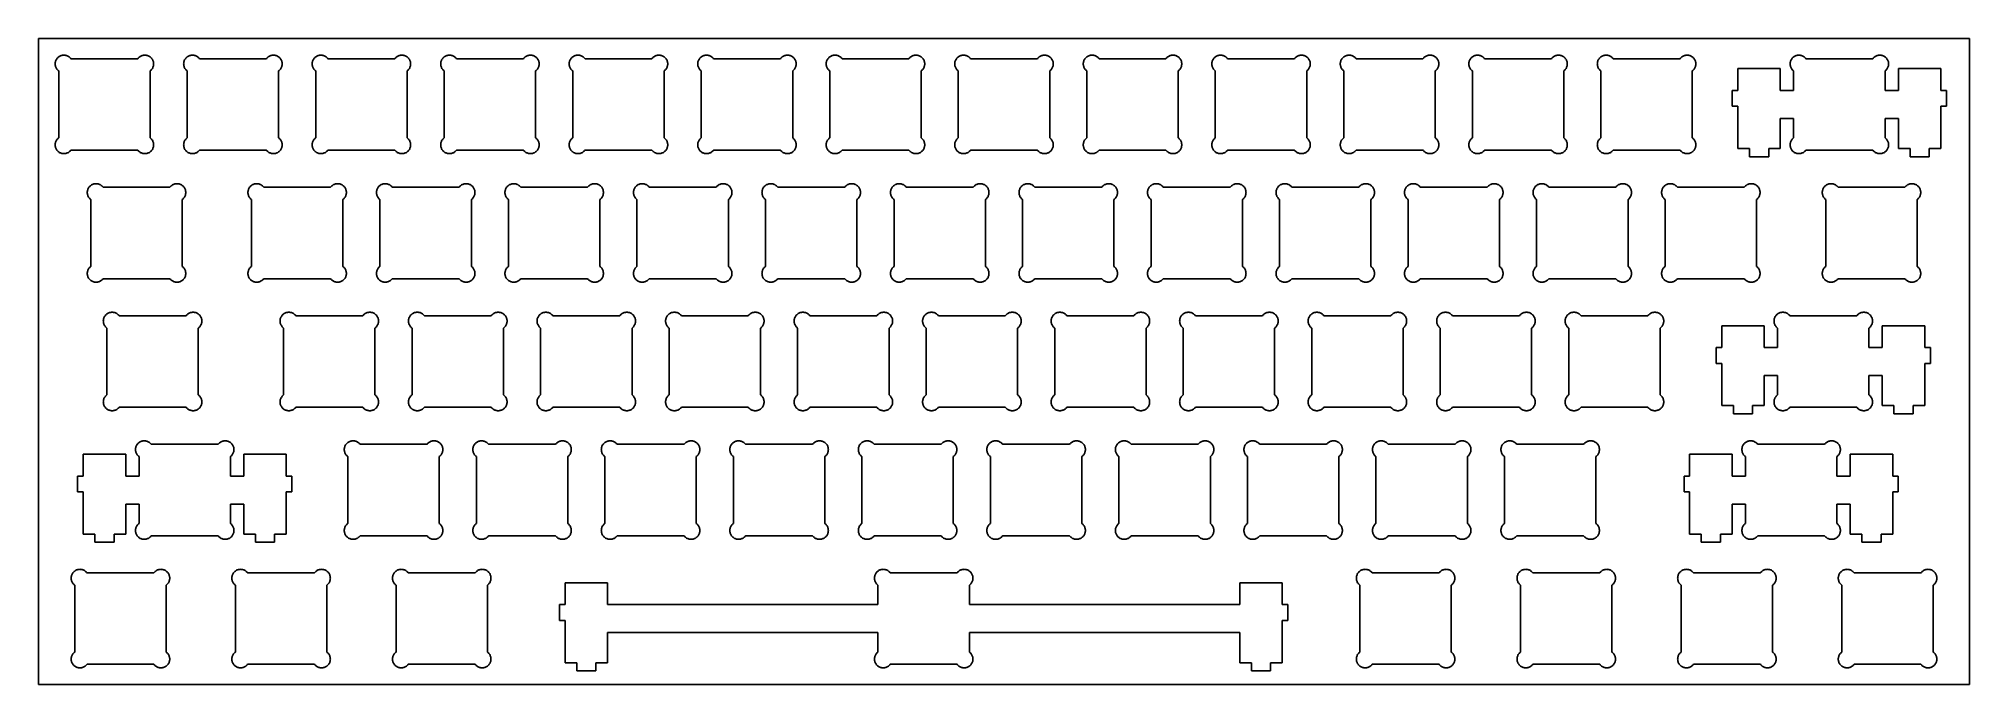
# Model space of a CAD drawing. Extents: x 0 to 286, y 0 to 96.
import ezdxf

# ---------------------------------------------------------------- set-up
doc = ezdxf.new("R2010")
doc.units = 0
doc.layers.get('0').update_dxf_attribs({"linetype": 'CONTINUOUS'})

msp = doc.modelspace()

# ---------------------------------------------------------------- linework, layer by layer
at = {"color": 0}
for p, q in [((0.01929, 95.9362), (286.218, 95.9362)), ((0.01929, 0.23702), (0.01929, 95.9362)), ((286.218, 95.9362), (286.218, 0.23702)), ((2.4722, 92.2898), (2.46807, 92.1879)), ((2.46807, 92.1879), (2.4722, 92.0859)), ((2.48322, 92.3907), (2.4722, 92.2898)), ((2.4722, 92.0859), (2.48322, 91.984)), ((2.5039, 92.4913), (2.48322, 92.3907)), ((2.48322, 91.984), (2.5039, 91.8834)), ((2.53146, 92.589), (2.5039, 92.4913)), ((2.5039, 91.8834), (2.53146, 91.7857)), ((2.56728, 92.6842), (2.53146, 92.589)), ((2.53146, 91.7857), (2.56728, 91.6891)), ((2.61001, 92.7777), (2.56728, 92.6842)), ((2.56728, 91.6891), (2.61001, 91.597)), ((2.65961, 92.8659), (2.61001, 92.7777)), ((2.61001, 91.597), (2.65961, 91.5074)), ((2.71749, 92.9513), (2.65961, 92.8659)), ((2.7795, 93.0314), (2.71749, 92.9513)), ((2.84841, 93.1072), (2.7795, 93.0314)), ((2.9242, 93.176), (2.84841, 93.1072)), ((3.00412, 93.2381), (2.9242, 93.176)), ((3.08956, 93.296), (3.00412, 93.2381)), ((3.17776, 93.3457), (3.08956, 93.296)), ((3.27146, 93.3884), (3.17776, 93.3457)), ((3.36655, 93.424), (3.27146, 93.3884)), ((3.46439, 93.4515), (3.36655, 93.424)), ((3.565, 93.4724), (3.46439, 93.4515)), ((3.66557, 93.4833), (3.565, 93.4724)), ((3.76756, 93.4875), (3.66557, 93.4833)), ((3.86955, 93.4833), (3.76756, 93.4875)), ((3.9715, 93.4724), (3.86955, 93.4833)), ((4.07211, 93.4515), (3.9715, 93.4724)), ((4.16994, 93.424), (4.07211, 93.4515)), ((4.26642, 93.3884), (4.16994, 93.424)), ((4.35875, 93.3457), (4.26642, 93.3884)), ((4.44832, 93.296), (4.35875, 93.3457)), ((4.53238, 93.2381), (4.44832, 93.296)), ((4.61229, 93.176), (4.53238, 93.2381)), ((4.6881, 93.1072), (4.61229, 93.176)), ((4.757, 93.0314), (4.6881, 93.1072)), ((4.81072, 92.9626), (4.757, 93.0314)), ((14.7257, 92.9626), (4.81072, 92.9626)), ((14.7794, 93.0314), (14.7257, 92.9626)), ((14.8483, 93.1072), (14.7794, 93.0314)), ((14.9242, 93.176), (14.8483, 93.1072)), ((15.0041, 93.2381), (14.9242, 93.176)), ((15.0895, 93.296), (15.0041, 93.2381)), ((15.1777, 93.3457), (15.0895, 93.296)), ((15.2714, 93.3884), (15.1777, 93.3457)), ((15.3665, 93.424), (15.2714, 93.3884)), ((15.4643, 93.4515), (15.3665, 93.424)), ((15.5649, 93.4724), (15.4643, 93.4515)), ((15.6656, 93.4833), (15.5649, 93.4724)), ((15.7675, 93.4875), (15.6656, 93.4833)), ((15.8695, 93.4833), (15.7675, 93.4875)), ((15.9714, 93.4724), (15.8695, 93.4833)), ((16.0721, 93.4515), (15.9714, 93.4724)), ((16.1699, 93.424), (16.0721, 93.4515)), ((16.2664, 93.3884), (16.1699, 93.424)), ((16.3587, 93.3457), (16.2664, 93.3884)), ((16.4483, 93.296), (16.3587, 93.3457)), ((16.5323, 93.2381), (16.4483, 93.296)), ((16.6122, 93.176), (16.5323, 93.2381)), ((16.688, 93.1072), (16.6122, 93.176)), ((16.7569, 93.0314), (16.688, 93.1072)), ((16.8203, 92.9513), (16.7569, 93.0314)), ((16.8768, 92.8659), (16.8203, 92.9513)), ((16.9265, 92.7777), (16.8768, 92.8659)), ((16.8768, 91.5074), (16.9265, 91.597)), ((16.9692, 92.6842), (16.9265, 92.7777)), ((16.9265, 91.597), (16.9692, 91.6891)), ((17.005, 92.589), (16.9692, 92.6842)), ((16.9692, 91.6891), (17.005, 91.7857)), ((17.0326, 92.4913), (17.005, 92.589)), ((17.005, 91.7857), (17.0326, 91.8834)), ((17.0518, 92.3907), (17.0326, 92.4913)), ((17.0326, 91.8834), (17.0518, 91.984)), ((17.0642, 92.2898), (17.0518, 92.3907)), ((17.0518, 91.984), (17.0642, 92.0859)), ((17.0684, 92.1879), (17.0642, 92.2898)), ((17.0642, 92.0859), (17.0684, 92.1879)), ((21.5222, 92.2898), (21.5181, 92.1879)), ((21.5181, 92.1879), (21.5222, 92.0859)), ((21.5332, 92.3907), (21.5222, 92.2898)), ((21.5222, 92.0859), (21.5332, 91.984)), ((21.5539, 92.4913), (21.5332, 92.3907)), ((21.5332, 91.984), (21.5539, 91.8834)), ((21.5815, 92.589), (21.5539, 92.4913)), ((21.5539, 91.8834), (21.5815, 91.7857)), ((21.6173, 92.6842), (21.5815, 92.589)), ((21.5815, 91.7857), (21.6173, 91.6891)), ((21.66, 92.7777), (21.6173, 92.6842)), ((21.6173, 91.6891), (21.66, 91.597)), ((21.7096, 92.8659), (21.66, 92.7777)), ((21.66, 91.597), (21.7096, 91.5074)), ((21.7675, 92.9513), (21.7096, 92.8659)), ((21.8295, 93.0314), (21.7675, 92.9513)), ((21.8984, 93.1072), (21.8295, 93.0314)), ((21.9742, 93.176), (21.8984, 93.1072)), ((22.0541, 93.2381), (21.9742, 93.176)), ((22.1396, 93.296), (22.0541, 93.2381)), ((22.2278, 93.3457), (22.1396, 93.296)), ((22.3214, 93.3884), (22.2278, 93.3457)), ((22.4166, 93.424), (22.3214, 93.3884)), ((22.5144, 93.4515), (22.4166, 93.424)), ((22.615, 93.4724), (22.5144, 93.4515)), ((22.7156, 93.4833), (22.615, 93.4724)), ((22.8176, 93.4875), (22.7156, 93.4833)), ((22.9196, 93.4833), (22.8176, 93.4875)), ((23.0215, 93.4724), (22.9196, 93.4833)), ((23.1221, 93.4515), (23.0215, 93.4724)), ((23.2199, 93.424), (23.1221, 93.4515)), ((23.3164, 93.3884), (23.2199, 93.424)), ((23.4087, 93.3457), (23.3164, 93.3884)), ((23.4983, 93.296), (23.4087, 93.3457)), ((23.5824, 93.2381), (23.4983, 93.296)), ((23.6623, 93.176), (23.5824, 93.2381)), ((23.7381, 93.1072), (23.6623, 93.176)), ((23.807, 93.0314), (23.7381, 93.1072)), ((23.8607, 92.9626), (23.807, 93.0314)), ((33.7757, 92.9626), (23.8607, 92.9626)), ((33.8294, 93.0314), (33.7757, 92.9626)), ((33.8983, 93.1072), (33.8294, 93.0314)), ((33.9742, 93.176), (33.8983, 93.1072)), ((34.0541, 93.2381), (33.9742, 93.176)), ((34.1395, 93.296), (34.0541, 93.2381)), ((34.2277, 93.3457), (34.1395, 93.296)), ((34.3214, 93.3884), (34.2277, 93.3457)), ((34.4165, 93.424), (34.3214, 93.3884)), ((34.5143, 93.4515), (34.4165, 93.424)), ((34.6149, 93.4724), (34.5143, 93.4515)), ((34.7156, 93.4833), (34.6149, 93.4724)), ((34.8175, 93.4875), (34.7156, 93.4833)), ((34.9195, 93.4833), (34.8175, 93.4875)), ((35.0214, 93.4724), (34.9195, 93.4833)), ((35.1221, 93.4515), (35.0214, 93.4724)), ((35.2199, 93.424), (35.1221, 93.4515)), ((35.3162, 93.3884), (35.2199, 93.424)), ((35.4087, 93.3457), (35.3162, 93.3884)), ((35.4983, 93.296), (35.4087, 93.3457)), ((35.5822, 93.2381), (35.4983, 93.296)), ((35.6623, 93.176), (35.5822, 93.2381)), ((35.7382, 93.1072), (35.6623, 93.176)), ((35.8069, 93.0314), (35.7382, 93.1072)), ((35.8704, 92.9513), (35.8069, 93.0314)), ((35.9269, 92.8659), (35.8704, 92.9513)), ((35.9763, 92.7777), (35.9269, 92.8659)), ((35.9269, 91.5074), (35.9763, 91.597)), ((36.0193, 92.6842), (35.9763, 92.7777)), ((35.9763, 91.597), (36.0193, 91.6891)), ((36.0549, 92.589), (36.0193, 92.6842)), ((36.0193, 91.6891), (36.0549, 91.7857)), ((36.0825, 92.4913), (36.0549, 92.589)), ((36.0549, 91.7857), (36.0825, 91.8834)), ((36.1019, 92.3907), (36.0825, 92.4913)), ((36.0825, 91.8834), (36.1019, 91.984)), ((36.1142, 92.2898), (36.1019, 92.3907)), ((36.1019, 91.984), (36.1142, 92.0859)), ((36.1184, 92.1879), (36.1142, 92.2898)), ((36.1142, 92.0859), (36.1184, 92.1879)), ((40.5723, 92.2898), (40.568, 92.1879)), ((40.568, 92.1879), (40.5723, 92.0859)), ((40.5832, 92.3907), (40.5723, 92.2898)), ((40.5723, 92.0859), (40.5832, 91.984)), ((40.604, 92.4913), (40.5832, 92.3907)), ((40.5832, 91.984), (40.604, 91.8834)), ((40.6315, 92.589), (40.604, 92.4913)), ((40.604, 91.8834), (40.6315, 91.7857)), ((40.6672, 92.6842), (40.6315, 92.589)), ((40.6315, 91.7857), (40.6672, 91.6891)), ((40.7099, 92.7777), (40.6672, 92.6842)), ((40.6672, 91.6891), (40.7099, 91.597)), ((40.7596, 92.8659), (40.7099, 92.7777)), ((40.7099, 91.597), (40.7596, 91.5074)), ((40.8174, 92.9513), (40.7596, 92.8659)), ((40.8795, 93.0314), (40.8174, 92.9513)), ((40.9483, 93.1072), (40.8795, 93.0314)), ((41.0242, 93.176), (40.9483, 93.1072)), ((41.1043, 93.2381), (41.0242, 93.176)), ((41.1896, 93.296), (41.1043, 93.2381)), ((41.2778, 93.3457), (41.1896, 93.296)), ((41.3713, 93.3884), (41.2778, 93.3457)), ((41.4666, 93.424), (41.3713, 93.3884)), ((41.5643, 93.4515), (41.4666, 93.424)), ((41.6648, 93.4724), (41.5643, 93.4515)), ((41.7657, 93.4833), (41.6648, 93.4724)), ((41.8677, 93.4875), (41.7657, 93.4833)), ((41.9696, 93.4833), (41.8677, 93.4875)), ((42.0716, 93.4724), (41.9696, 93.4833)), ((42.1721, 93.4515), (42.0716, 93.4724)), ((42.2698, 93.424), (42.1721, 93.4515)), ((42.3665, 93.3884), (42.2698, 93.424)), ((42.4586, 93.3457), (42.3665, 93.3884)), ((42.5482, 93.296), (42.4586, 93.3457)), ((42.6325, 93.2381), (42.5482, 93.296)), ((42.7122, 93.176), (42.6325, 93.2381)), ((42.7881, 93.1072), (42.7122, 93.176)), ((42.8569, 93.0314), (42.7881, 93.1072)), ((42.9108, 92.9626), (42.8569, 93.0314)), ((52.8257, 92.9626), (42.9108, 92.9626)), ((52.8796, 93.0314), (52.8257, 92.9626)), ((52.9484, 93.1072), (52.8796, 93.0314)), ((53.0243, 93.176), (52.9484, 93.1072)), ((53.104, 93.2381), (53.0243, 93.176)), ((53.1894, 93.296), (53.104, 93.2381)), ((53.2776, 93.3457), (53.1894, 93.296)), ((53.3714, 93.3884), (53.2776, 93.3457)), ((53.4666, 93.424), (53.3714, 93.3884)), ((53.5644, 93.4515), (53.4666, 93.424)), ((53.6649, 93.4724), (53.5644, 93.4515)), ((53.7655, 93.4833), (53.6649, 93.4724)), ((53.8674, 93.4875), (53.7655, 93.4833)), ((53.9694, 93.4833), (53.8674, 93.4875)), ((54.0713, 93.4724), (53.9694, 93.4833)), ((54.1722, 93.4515), (54.0713, 93.4724)), ((54.2699, 93.424), (54.1722, 93.4515)), ((54.3662, 93.3884), (54.2699, 93.424)), ((54.4587, 93.3457), (54.3662, 93.3884)), ((54.5483, 93.296), (54.4587, 93.3457)), ((54.6322, 93.2381), (54.5483, 93.296)), ((54.7123, 93.176), (54.6322, 93.2381)), ((54.7882, 93.1072), (54.7123, 93.176)), ((54.8569, 93.0314), (54.7882, 93.1072)), ((54.9204, 92.9513), (54.8569, 93.0314)), ((54.9769, 92.8659), (54.9204, 92.9513)), ((55.0263, 92.7777), (54.9769, 92.8659)), ((54.9769, 91.5074), (55.0263, 91.597)), ((55.0693, 92.6842), (55.0263, 92.7777)), ((55.0263, 91.597), (55.0693, 91.6891)), ((55.1049, 92.589), (55.0693, 92.6842)), ((55.0693, 91.6891), (55.1049, 91.7857)), ((55.1325, 92.4913), (55.1049, 92.589)), ((55.1049, 91.7857), (55.1325, 91.8834)), ((55.1519, 92.3907), (55.1325, 92.4913)), ((55.1325, 91.8834), (55.1519, 91.984)), ((55.1642, 92.2898), (55.1519, 92.3907)), ((55.1519, 91.984), (55.1642, 92.0859)), ((55.1684, 92.1879), (55.1642, 92.2898)), ((55.1642, 92.0859), (55.1684, 92.1879)), ((59.6209, 92.2898), (59.618, 92.1879)), ((59.618, 92.1879), (59.6209, 92.0859)), ((59.6332, 92.3907), (59.6209, 92.2898)), ((59.6209, 92.0859), (59.6332, 91.984)), ((59.654, 92.4913), (59.6332, 92.3907)), ((59.6332, 91.984), (59.654, 91.8834)), ((59.6815, 92.589), (59.654, 92.4913)), ((59.654, 91.8834), (59.6815, 91.7857)), ((59.7158, 92.6842), (59.6815, 92.589)), ((59.6815, 91.7857), (59.7158, 91.6891)), ((59.7598, 92.7777), (59.7158, 92.6842)), ((59.7158, 91.6891), (59.7598, 91.597)), ((59.8096, 92.8659), (59.7598, 92.7777)), ((59.7598, 91.597), (59.8096, 91.5074)), ((59.8674, 92.9513), (59.8096, 92.8659)), ((59.9295, 93.0314), (59.8674, 92.9513)), ((59.9983, 93.1072), (59.9295, 93.0314)), ((60.0742, 93.176), (59.9983, 93.1072)), ((60.1543, 93.2381), (60.0742, 93.176)), ((60.2396, 93.296), (60.1543, 93.2381)), ((60.3278, 93.3457), (60.2396, 93.296)), ((60.4213, 93.3884), (60.3278, 93.3457)), ((60.5166, 93.424), (60.4213, 93.3884)), ((60.6143, 93.4515), (60.5166, 93.424)), ((60.7148, 93.4724), (60.6143, 93.4515)), ((60.8157, 93.4833), (60.7148, 93.4724)), ((60.9177, 93.4875), (60.8157, 93.4833)), ((61.0196, 93.4833), (60.9177, 93.4875)), ((61.1216, 93.4724), (61.0196, 93.4833)), ((61.2221, 93.4515), (61.1216, 93.4724)), ((61.3198, 93.424), (61.2221, 93.4515)), ((61.4165, 93.3884), (61.3198, 93.424)), ((61.5086, 93.3457), (61.4165, 93.3884)), ((61.5982, 93.296), (61.5086, 93.3457)), ((61.6825, 93.2381), (61.5982, 93.296)), ((61.7622, 93.176), (61.6825, 93.2381)), ((61.8381, 93.1072), (61.7622, 93.176)), ((61.9069, 93.0314), (61.8381, 93.1072)), ((61.9608, 92.9626), (61.9069, 93.0314)), ((71.8757, 92.9626), (61.9608, 92.9626)), ((71.9296, 93.0314), (71.8757, 92.9626)), ((71.9984, 93.1072), (71.9296, 93.0314)), ((72.0743, 93.176), (71.9984, 93.1072)), ((72.154, 93.2381), (72.0743, 93.176)), ((72.2394, 93.296), (72.154, 93.2381)), ((72.3276, 93.3457), (72.2394, 93.296)), ((72.4214, 93.3884), (72.3276, 93.3457)), ((72.5166, 93.424), (72.4214, 93.3884)), ((72.6144, 93.4515), (72.5166, 93.424)), ((72.7149, 93.4724), (72.6144, 93.4515)), ((72.8155, 93.4833), (72.7149, 93.4724)), ((72.9174, 93.4875), (72.8155, 93.4833)), ((73.0194, 93.4833), (72.9174, 93.4875)), ((73.1213, 93.4724), (73.0194, 93.4833)), ((73.2222, 93.4515), (73.1213, 93.4724)), ((73.3199, 93.424), (73.2222, 93.4515)), ((73.4162, 93.3884), (73.3199, 93.424)), ((73.5087, 93.3457), (73.4162, 93.3884)), ((73.5983, 93.296), (73.5087, 93.3457)), ((73.6822, 93.2381), (73.5983, 93.296)), ((73.7623, 93.176), (73.6822, 93.2381)), ((73.8382, 93.1072), (73.7623, 93.176)), ((73.9069, 93.0314), (73.8382, 93.1072)), ((73.9704, 92.9513), (73.9069, 93.0314)), ((74.0269, 92.8659), (73.9704, 92.9513)), ((74.0763, 92.7777), (74.0269, 92.8659)), ((74.0269, 91.5074), (74.0763, 91.597)), ((74.1193, 92.6842), (74.0763, 92.7777)), ((74.0763, 91.597), (74.1193, 91.6891)), ((74.1549, 92.589), (74.1193, 92.6842)), ((74.1193, 91.6891), (74.1549, 91.7857)), ((74.1825, 92.4913), (74.1549, 92.589)), ((74.1549, 91.7857), (74.1825, 91.8834)), ((74.2019, 92.3907), (74.1825, 92.4913)), ((74.1825, 91.8834), (74.2019, 91.984)), ((74.2142, 92.2898), (74.2019, 92.3907)), ((74.2019, 91.984), (74.2142, 92.0859)), ((74.2184, 92.1879), (74.2142, 92.2898)), ((74.2142, 92.0859), (74.2184, 92.1879)), ((78.6723, 92.2898), (78.668, 92.1879)), ((78.668, 92.1879), (78.6723, 92.0859)), ((78.6832, 92.3907), (78.6723, 92.2898)), ((78.6723, 92.0859), (78.6832, 91.984)), ((78.704, 92.4913), (78.6832, 92.3907)), ((78.6832, 91.984), (78.704, 91.8834)), ((78.7315, 92.589), (78.704, 92.4913)), ((78.704, 91.8834), (78.7315, 91.7857)), ((78.7672, 92.6842), (78.7315, 92.589)), ((78.7315, 91.7857), (78.7672, 91.6891)), ((78.8098, 92.7777), (78.7672, 92.6842)), ((78.7672, 91.6891), (78.8098, 91.597)), ((78.8596, 92.8659), (78.8098, 92.7777)), ((78.8098, 91.597), (78.8596, 91.5074)), ((78.9174, 92.9513), (78.8596, 92.8659)), ((78.9795, 93.0314), (78.9174, 92.9513)), ((79.0483, 93.1072), (78.9795, 93.0314)), ((79.1242, 93.176), (79.0483, 93.1072)), ((79.2043, 93.2381), (79.1242, 93.176)), ((79.2896, 93.296), (79.2043, 93.2381)), ((79.3778, 93.3457), (79.2896, 93.296)), ((79.4713, 93.3884), (79.3778, 93.3457)), ((79.5666, 93.424), (79.4713, 93.3884)), ((79.6643, 93.4515), (79.5666, 93.424)), ((79.7648, 93.4724), (79.6643, 93.4515)), ((79.8657, 93.4833), (79.7648, 93.4724)), ((79.9677, 93.4875), (79.8657, 93.4833)), ((80.0696, 93.4833), (79.9677, 93.4875)), ((80.1716, 93.4724), (80.0696, 93.4833)), ((80.2721, 93.4515), (80.1716, 93.4724)), ((80.3698, 93.424), (80.2721, 93.4515)), ((80.4665, 93.3884), (80.3698, 93.424)), ((80.5586, 93.3457), (80.4665, 93.3884)), ((80.6482, 93.296), (80.5586, 93.3457)), ((80.7325, 93.2381), (80.6482, 93.296)), ((80.8122, 93.176), (80.7325, 93.2381)), ((80.8881, 93.1072), (80.8122, 93.176)), ((80.9569, 93.0314), (80.8881, 93.1072)), ((81.0108, 92.9626), (80.9569, 93.0314)), ((90.9257, 92.9626), (81.0108, 92.9626)), ((90.9796, 93.0314), (90.9257, 92.9626)), ((91.0484, 93.1072), (90.9796, 93.0314)), ((91.1243, 93.176), (91.0484, 93.1072)), ((91.204, 93.2381), (91.1243, 93.176)), ((91.2894, 93.296), (91.204, 93.2381)), ((91.3776, 93.3457), (91.2894, 93.296)), ((91.4714, 93.3884), (91.3776, 93.3457)), ((91.5666, 93.424), (91.4714, 93.3884)), ((91.6644, 93.4515), (91.5666, 93.424)), ((91.7649, 93.4724), (91.6644, 93.4515)), ((91.8655, 93.4833), (91.7649, 93.4724)), ((91.9674, 93.4875), (91.8655, 93.4833)), ((92.0694, 93.4833), (91.9674, 93.4875)), ((92.1713, 93.4724), (92.0694, 93.4833)), ((92.2722, 93.4515), (92.1713, 93.4724)), ((92.3699, 93.424), (92.2722, 93.4515)), ((92.4662, 93.3884), (92.3699, 93.424)), ((92.5587, 93.3457), (92.4662, 93.3884)), ((92.6483, 93.296), (92.5587, 93.3457)), ((92.7322, 93.2381), (92.6483, 93.296)), ((92.8123, 93.176), (92.7322, 93.2381)), ((92.8882, 93.1072), (92.8123, 93.176)), ((92.9569, 93.0314), (92.8882, 93.1072)), ((93.0204, 92.9513), (92.9569, 93.0314)), ((93.0769, 92.8659), (93.0204, 92.9513)), ((93.1263, 92.7777), (93.0769, 92.8659)), ((93.0769, 91.5074), (93.1263, 91.597)), ((93.1693, 92.6842), (93.1263, 92.7777)), ((93.1263, 91.597), (93.1693, 91.6891)), ((93.2049, 92.589), (93.1693, 92.6842)), ((93.1693, 91.6891), (93.2049, 91.7857)), ((93.2325, 92.4913), (93.2049, 92.589)), ((93.2049, 91.7857), (93.2325, 91.8834)), ((93.2519, 92.3907), (93.2325, 92.4913)), ((93.2325, 91.8834), (93.2519, 91.984)), ((93.2642, 92.2898), (93.2519, 92.3907)), ((93.2519, 91.984), (93.2642, 92.0859)), ((93.2684, 92.1879), (93.2642, 92.2898)), ((93.2642, 92.0859), (93.2684, 92.1879)), ((97.7223, 92.2898), (97.718, 92.1879)), ((97.718, 92.1879), (97.7223, 92.0859)), ((97.7332, 92.3907), (97.7223, 92.2898)), ((97.7223, 92.0859), (97.7332, 91.984)), ((97.754, 92.4913), (97.7332, 92.3907)), ((97.7332, 91.984), (97.754, 91.8834)), ((97.7815, 92.589), (97.754, 92.4913)), ((97.754, 91.8834), (97.7815, 91.7857)), ((97.8172, 92.6842), (97.7815, 92.589)), ((97.7815, 91.7857), (97.8172, 91.6891)), ((97.8599, 92.7777), (97.8172, 92.6842)), ((97.8172, 91.6891), (97.8599, 91.597)), ((97.9096, 92.8659), (97.8599, 92.7777)), ((97.8599, 91.597), (97.9096, 91.5074)), ((97.9674, 92.9513), (97.9096, 92.8659)), ((98.0295, 93.0314), (97.9674, 92.9513)), ((98.0983, 93.1072), (98.0295, 93.0314)), ((98.1742, 93.176), (98.0983, 93.1072)), ((98.2543, 93.2381), (98.1742, 93.176)), ((98.3396, 93.296), (98.2543, 93.2381)), ((98.4278, 93.3457), (98.3396, 93.296)), ((98.5213, 93.3884), (98.4278, 93.3457)), ((98.6166, 93.424), (98.5213, 93.3884)), ((98.7143, 93.4515), (98.6166, 93.424)), ((98.8148, 93.4724), (98.7143, 93.4515)), ((98.9157, 93.4833), (98.8148, 93.4724)), ((99.0177, 93.4875), (98.9157, 93.4833)), ((99.1196, 93.4833), (99.0177, 93.4875)), ((99.2216, 93.4724), (99.1196, 93.4833)), ((99.3221, 93.4515), (99.2216, 93.4724)), ((99.4198, 93.424), (99.3221, 93.4515)), ((99.5165, 93.3884), (99.4198, 93.424)), ((99.6086, 93.3457), (99.5165, 93.3884)), ((99.6982, 93.296), (99.6086, 93.3457)), ((99.7825, 93.2381), (99.6982, 93.296)), ((99.8622, 93.176), (99.7825, 93.2381)), ((99.9381, 93.1072), (99.8622, 93.176)), ((100.007, 93.0314), (99.9381, 93.1072)), ((100.061, 92.9626), (100.007, 93.0314)), ((109.976, 92.9626), (100.061, 92.9626)), ((110.03, 93.0314), (109.976, 92.9626)), ((110.098, 93.1072), (110.03, 93.0314)), ((110.174, 93.176), (110.098, 93.1072)), ((110.254, 93.2381), (110.174, 93.176)), ((110.339, 93.296), (110.254, 93.2381)), ((110.428, 93.3457), (110.339, 93.296)), ((110.521, 93.3884), (110.428, 93.3457)), ((110.617, 93.424), (110.521, 93.3884)), ((110.714, 93.4515), (110.617, 93.424)), ((110.815, 93.4724), (110.714, 93.4515)), ((110.915, 93.4833), (110.815, 93.4724)), ((111.017, 93.4875), (110.915, 93.4833)), ((111.119, 93.4833), (111.017, 93.4875)), ((111.221, 93.4724), (111.119, 93.4833)), ((111.322, 93.4515), (111.221, 93.4724)), ((111.42, 93.424), (111.322, 93.4515)), ((111.516, 93.3884), (111.42, 93.424)), ((111.609, 93.3457), (111.516, 93.3884)), ((111.698, 93.296), (111.609, 93.3457)), ((111.782, 93.2381), (111.698, 93.296)), ((111.862, 93.176), (111.782, 93.2381)), ((111.938, 93.1072), (111.862, 93.176)), ((112.007, 93.0314), (111.938, 93.1072)), ((112.07, 92.9513), (112.007, 93.0314)), ((112.127, 92.8659), (112.07, 92.9513)), ((112.176, 92.7777), (112.127, 92.8659)), ((112.127, 91.5074), (112.176, 91.597)), ((112.219, 92.6842), (112.176, 92.7777)), ((112.176, 91.597), (112.219, 91.6891)), ((112.255, 92.589), (112.219, 92.6842)), ((112.219, 91.6891), (112.255, 91.7857)), ((112.282, 92.4913), (112.255, 92.589)), ((112.255, 91.7857), (112.282, 91.8834)), ((112.302, 92.3907), (112.282, 92.4913)), ((112.282, 91.8834), (112.302, 91.984)), ((112.314, 92.2898), (112.302, 92.3907)), ((112.302, 91.984), (112.314, 92.0859)), ((112.318, 92.1879), (112.314, 92.2898)), ((112.314, 92.0859), (112.318, 92.1879)), ((116.772, 92.2898), (116.768, 92.1879)), ((116.768, 92.1879), (116.772, 92.0859)), ((116.783, 92.3907), (116.772, 92.2898)), ((116.772, 92.0859), (116.783, 91.984)), ((116.804, 92.4913), (116.783, 92.3907)), ((116.783, 91.984), (116.804, 91.8834)), ((116.832, 92.589), (116.804, 92.4913)), ((116.804, 91.8834), (116.832, 91.7857)), ((116.867, 92.6842), (116.832, 92.589)), ((116.832, 91.7857), (116.867, 91.6891)), ((116.91, 92.7777), (116.867, 92.6842)), ((116.867, 91.6891), (116.91, 91.597)), ((116.96, 92.8659), (116.91, 92.7777)), ((116.91, 91.597), (116.96, 91.5074)), ((117.017, 92.9513), (116.96, 92.8659)), ((117.08, 93.0314), (117.017, 92.9513)), ((117.148, 93.1072), (117.08, 93.0314)), ((117.224, 93.176), (117.148, 93.1072)), ((117.304, 93.2381), (117.224, 93.176)), ((117.39, 93.296), (117.304, 93.2381)), ((117.478, 93.3457), (117.39, 93.296)), ((117.571, 93.3884), (117.478, 93.3457)), ((117.667, 93.424), (117.571, 93.3884)), ((117.764, 93.4515), (117.667, 93.424)), ((117.865, 93.4724), (117.764, 93.4515)), ((117.966, 93.4833), (117.865, 93.4724)), ((118.068, 93.4875), (117.966, 93.4833)), ((118.17, 93.4833), (118.068, 93.4875)), ((118.272, 93.4724), (118.17, 93.4833)), ((118.372, 93.4515), (118.272, 93.4724)), ((118.47, 93.424), (118.372, 93.4515)), ((118.566, 93.3884), (118.47, 93.424)), ((118.659, 93.3457), (118.566, 93.3884)), ((118.748, 93.296), (118.659, 93.3457)), ((118.832, 93.2381), (118.748, 93.296)), ((118.912, 93.176), (118.832, 93.2381)), ((118.988, 93.1072), (118.912, 93.176)), ((119.057, 93.0314), (118.988, 93.1072)), ((119.111, 92.9626), (119.057, 93.0314)), ((129.026, 92.9626), (119.111, 92.9626)), ((129.08, 93.0314), (129.026, 92.9626)), ((129.148, 93.1072), (129.08, 93.0314)), ((129.224, 93.176), (129.148, 93.1072)), ((129.304, 93.2381), (129.224, 93.176)), ((129.389, 93.296), (129.304, 93.2381)), ((129.478, 93.3457), (129.389, 93.296)), ((129.571, 93.3884), (129.478, 93.3457)), ((129.667, 93.424), (129.571, 93.3884)), ((129.764, 93.4515), (129.667, 93.424)), ((129.865, 93.4724), (129.764, 93.4515)), ((129.965, 93.4833), (129.865, 93.4724)), ((130.067, 93.4875), (129.965, 93.4833)), ((130.169, 93.4833), (130.067, 93.4875)), ((130.271, 93.4724), (130.169, 93.4833)), ((130.372, 93.4515), (130.271, 93.4724)), ((130.47, 93.424), (130.372, 93.4515)), ((130.566, 93.3884), (130.47, 93.424)), ((130.659, 93.3457), (130.566, 93.3884)), ((130.748, 93.296), (130.659, 93.3457)), ((130.832, 93.2381), (130.748, 93.296)), ((130.912, 93.176), (130.832, 93.2381)), ((130.988, 93.1072), (130.912, 93.176)), ((131.057, 93.0314), (130.988, 93.1072)), ((131.12, 92.9513), (131.057, 93.0314)), ((131.177, 92.8659), (131.12, 92.9513)), ((131.226, 92.7777), (131.177, 92.8659)), ((131.177, 91.5074), (131.226, 91.597)), ((131.269, 92.6842), (131.226, 92.7777)), ((131.226, 91.597), (131.269, 91.6891)), ((131.305, 92.589), (131.269, 92.6842)), ((131.269, 91.6891), (131.305, 91.7857)), ((131.332, 92.4913), (131.305, 92.589)), ((131.305, 91.7857), (131.332, 91.8834)), ((131.352, 92.3907), (131.332, 92.4913)), ((131.332, 91.8834), (131.352, 91.984)), ((131.364, 92.2898), (131.352, 92.3907)), ((131.352, 91.984), (131.364, 92.0859)), ((131.368, 92.1879), (131.364, 92.2898)), ((131.364, 92.0859), (131.368, 92.1879)), ((135.822, 92.2898), (135.818, 92.1879)), ((135.818, 92.1879), (135.822, 92.0859)), ((135.833, 92.3907), (135.822, 92.2898)), ((135.822, 92.0859), (135.833, 91.984)), ((135.854, 92.4913), (135.833, 92.3907)), ((135.833, 91.984), (135.854, 91.8834)), ((135.882, 92.589), (135.854, 92.4913)), ((135.854, 91.8834), (135.882, 91.7857)), ((135.917, 92.6842), (135.882, 92.589)), ((135.882, 91.7857), (135.917, 91.6891)), ((135.96, 92.7777), (135.917, 92.6842)), ((135.917, 91.6891), (135.96, 91.597)), ((136.01, 92.8659), (135.96, 92.7777)), ((135.96, 91.597), (136.01, 91.5074)), ((136.067, 92.9513), (136.01, 92.8659)), ((136.13, 93.0314), (136.067, 92.9513)), ((136.198, 93.1072), (136.13, 93.0314)), ((136.274, 93.176), (136.198, 93.1072)), ((136.354, 93.2381), (136.274, 93.176)), ((136.44, 93.296), (136.354, 93.2381)), ((136.528, 93.3457), (136.44, 93.296)), ((136.621, 93.3884), (136.528, 93.3457)), ((136.717, 93.424), (136.621, 93.3884)), ((136.814, 93.4515), (136.717, 93.424)), ((136.915, 93.4724), (136.814, 93.4515)), ((137.016, 93.4833), (136.915, 93.4724)), ((137.118, 93.4875), (137.016, 93.4833)), ((137.22, 93.4833), (137.118, 93.4875)), ((137.322, 93.4724), (137.22, 93.4833)), ((137.422, 93.4515), (137.322, 93.4724)), ((137.52, 93.424), (137.422, 93.4515)), ((137.616, 93.3884), (137.52, 93.424)), ((137.709, 93.3457), (137.616, 93.3884)), ((137.798, 93.296), (137.709, 93.3457)), ((137.882, 93.2381), (137.798, 93.296)), ((137.962, 93.176), (137.882, 93.2381)), ((138.038, 93.1072), (137.962, 93.176)), ((138.107, 93.0314), (138.038, 93.1072)), ((138.161, 92.9626), (138.107, 93.0314)), ((148.076, 92.9626), (138.161, 92.9626)), ((148.13, 93.0314), (148.076, 92.9626)), ((148.198, 93.1072), (148.13, 93.0314)), ((148.274, 93.176), (148.198, 93.1072)), ((148.354, 93.2381), (148.274, 93.176)), ((148.439, 93.296), (148.354, 93.2381)), ((148.528, 93.3457), (148.439, 93.296)), ((148.621, 93.3884), (148.528, 93.3457)), ((148.717, 93.424), (148.621, 93.3884)), ((148.814, 93.4515), (148.717, 93.424)), ((148.915, 93.4724), (148.814, 93.4515)), ((149.015, 93.4833), (148.915, 93.4724)), ((149.117, 93.4875), (149.015, 93.4833)), ((149.219, 93.4833), (149.117, 93.4875)), ((149.321, 93.4724), (149.219, 93.4833)), ((149.422, 93.4515), (149.321, 93.4724)), ((149.52, 93.424), (149.422, 93.4515)), ((149.616, 93.3884), (149.52, 93.424)), ((149.709, 93.3457), (149.616, 93.3884)), ((149.798, 93.296), (149.709, 93.3457)), ((149.882, 93.2381), (149.798, 93.296)), ((149.962, 93.176), (149.882, 93.2381)), ((150.038, 93.1072), (149.962, 93.176)), ((150.107, 93.0314), (150.038, 93.1072)), ((150.17, 92.9513), (150.107, 93.0314)), ((150.227, 92.8659), (150.17, 92.9513)), ((150.276, 92.7777), (150.227, 92.8659)), ((150.227, 91.5074), (150.276, 91.597)), ((150.319, 92.6842), (150.276, 92.7777)), ((150.276, 91.597), (150.319, 91.6891)), ((150.355, 92.589), (150.319, 92.6842)), ((150.319, 91.6891), (150.355, 91.7857)), ((150.382, 92.4913), (150.355, 92.589)), ((150.355, 91.7857), (150.382, 91.8834)), ((150.402, 92.3907), (150.382, 92.4913)), ((150.382, 91.8834), (150.402, 91.984)), ((150.414, 92.2898), (150.402, 92.3907)), ((150.402, 91.984), (150.414, 92.0859)), ((150.418, 92.1879), (150.414, 92.2898)), ((150.414, 92.0859), (150.418, 92.1879)), ((154.872, 92.2898), (154.868, 92.1879)), ((154.868, 92.1879), (154.872, 92.0859)), ((154.883, 92.3907), (154.872, 92.2898)), ((154.872, 92.0859), (154.883, 91.984)), ((154.904, 92.4913), (154.883, 92.3907)), ((154.883, 91.984), (154.904, 91.8834)), ((154.932, 92.589), (154.904, 92.4913)), ((154.904, 91.8834), (154.932, 91.7857)), ((154.967, 92.6842), (154.932, 92.589)), ((154.932, 91.7857), (154.967, 91.6891)), ((155.01, 92.7777), (154.967, 92.6842)), ((154.967, 91.6891), (155.01, 91.597)), ((155.06, 92.8659), (155.01, 92.7777)), ((155.01, 91.597), (155.06, 91.5074)), ((155.117, 92.9513), (155.06, 92.8659)), ((155.18, 93.0314), (155.117, 92.9513)), ((155.248, 93.1072), (155.18, 93.0314)), ((155.324, 93.176), (155.248, 93.1072)), ((155.404, 93.2381), (155.324, 93.176)), ((155.49, 93.296), (155.404, 93.2381)), ((155.578, 93.3457), (155.49, 93.296)), ((155.671, 93.3884), (155.578, 93.3457)), ((155.767, 93.424), (155.671, 93.3884)), ((155.864, 93.4515), (155.767, 93.424)), ((155.965, 93.4724), (155.864, 93.4515)), ((156.066, 93.4833), (155.965, 93.4724)), ((156.168, 93.4875), (156.066, 93.4833)), ((156.27, 93.4833), (156.168, 93.4875)), ((156.372, 93.4724), (156.27, 93.4833)), ((156.472, 93.4515), (156.372, 93.4724)), ((156.57, 93.424), (156.472, 93.4515)), ((156.666, 93.3884), (156.57, 93.424)), ((156.759, 93.3457), (156.666, 93.3884)), ((156.848, 93.296), (156.759, 93.3457)), ((156.932, 93.2381), (156.848, 93.296)), ((157.012, 93.176), (156.932, 93.2381)), ((157.088, 93.1072), (157.012, 93.176)), ((157.157, 93.0314), (157.088, 93.1072)), ((157.211, 92.9626), (157.157, 93.0314)), ((167.126, 92.9626), (157.211, 92.9626)), ((167.18, 93.0314), (167.126, 92.9626)), ((167.248, 93.1072), (167.18, 93.0314)), ((167.324, 93.176), (167.248, 93.1072)), ((167.404, 93.2381), (167.324, 93.176)), ((167.489, 93.296), (167.404, 93.2381)), ((167.578, 93.3457), (167.489, 93.296)), ((167.671, 93.3884), (167.578, 93.3457)), ((167.767, 93.424), (167.671, 93.3884)), ((167.864, 93.4515), (167.767, 93.424)), ((167.965, 93.4724), (167.864, 93.4515)), ((168.065, 93.4833), (167.965, 93.4724)), ((168.167, 93.4875), (168.065, 93.4833)), ((168.269, 93.4833), (168.167, 93.4875)), ((168.371, 93.4724), (168.269, 93.4833)), ((168.472, 93.4515), (168.371, 93.4724)), ((168.57, 93.424), (168.472, 93.4515)), ((168.666, 93.3884), (168.57, 93.424)), ((168.759, 93.3457), (168.666, 93.3884)), ((168.848, 93.296), (168.759, 93.3457)), ((168.932, 93.2381), (168.848, 93.296)), ((169.012, 93.176), (168.932, 93.2381)), ((169.088, 93.1072), (169.012, 93.176)), ((169.157, 93.0314), (169.088, 93.1072)), ((169.22, 92.9513), (169.157, 93.0314)), ((169.277, 92.8659), (169.22, 92.9513)), ((169.326, 92.7777), (169.277, 92.8659)), ((169.277, 91.5074), (169.326, 91.597)), ((169.369, 92.6842), (169.326, 92.7777)), ((169.326, 91.597), (169.369, 91.6891)), ((169.405, 92.589), (169.369, 92.6842)), ((169.369, 91.6891), (169.405, 91.7857)), ((169.432, 92.4913), (169.405, 92.589)), ((169.405, 91.7857), (169.432, 91.8834)), ((169.452, 92.3907), (169.432, 92.4913)), ((169.432, 91.8834), (169.452, 91.984)), ((169.464, 92.2898), (169.452, 92.3907)), ((169.452, 91.984), (169.464, 92.0859)), ((169.468, 92.1879), (169.464, 92.2898)), ((169.464, 92.0859), (169.468, 92.1879)), ((173.922, 92.2898), (173.918, 92.1879)), ((173.918, 92.1879), (173.922, 92.0859)), ((173.933, 92.3907), (173.922, 92.2898)), ((173.922, 92.0859), (173.933, 91.984)), ((173.954, 92.4913), (173.933, 92.3907)), ((173.933, 91.984), (173.954, 91.8834)), ((173.982, 92.589), (173.954, 92.4913)), ((173.954, 91.8834), (173.982, 91.7857)), ((174.017, 92.6842), (173.982, 92.589)), ((173.982, 91.7857), (174.017, 91.6891)), ((174.06, 92.7777), (174.017, 92.6842)), ((174.017, 91.6891), (174.06, 91.597)), ((174.11, 92.8659), (174.06, 92.7777)), ((174.06, 91.597), (174.11, 91.5074)), ((174.167, 92.9513), (174.11, 92.8659)), ((174.23, 93.0314), (174.167, 92.9513)), ((174.298, 93.1072), (174.23, 93.0314)), ((174.374, 93.176), (174.298, 93.1072)), ((174.454, 93.2381), (174.374, 93.176)), ((174.54, 93.296), (174.454, 93.2381)), ((174.628, 93.3457), (174.54, 93.296)), ((174.721, 93.3884), (174.628, 93.3457)), ((174.817, 93.424), (174.721, 93.3884)), ((174.914, 93.4515), (174.817, 93.424)), ((175.015, 93.4724), (174.914, 93.4515)), ((175.116, 93.4833), (175.015, 93.4724)), ((175.218, 93.4875), (175.116, 93.4833)), ((175.32, 93.4833), (175.218, 93.4875)), ((175.422, 93.4724), (175.32, 93.4833)), ((175.522, 93.4515), (175.422, 93.4724)), ((175.62, 93.424), (175.522, 93.4515)), ((175.716, 93.3884), (175.62, 93.424)), ((175.809, 93.3457), (175.716, 93.3884)), ((175.898, 93.296), (175.809, 93.3457)), ((175.982, 93.2381), (175.898, 93.296)), ((176.062, 93.176), (175.982, 93.2381)), ((176.138, 93.1072), (176.062, 93.176)), ((176.207, 93.0314), (176.138, 93.1072)), ((176.261, 92.9626), (176.207, 93.0314)), ((186.176, 92.9626), (176.261, 92.9626)), ((186.23, 93.0314), (186.176, 92.9626)), ((186.298, 93.1072), (186.23, 93.0314)), ((186.374, 93.176), (186.298, 93.1072)), ((186.454, 93.2381), (186.374, 93.176)), ((186.539, 93.296), (186.454, 93.2381)), ((186.628, 93.3457), (186.539, 93.296)), ((186.721, 93.3884), (186.628, 93.3457)), ((186.817, 93.424), (186.721, 93.3884)), ((186.914, 93.4515), (186.817, 93.424)), ((187.015, 93.4724), (186.914, 93.4515)), ((187.115, 93.4833), (187.015, 93.4724)), ((187.217, 93.4875), (187.115, 93.4833)), ((187.319, 93.4833), (187.217, 93.4875)), ((187.421, 93.4724), (187.319, 93.4833)), ((187.522, 93.4515), (187.421, 93.4724)), ((187.62, 93.424), (187.522, 93.4515)), ((187.716, 93.3884), (187.62, 93.424)), ((187.809, 93.3457), (187.716, 93.3884)), ((187.898, 93.296), (187.809, 93.3457)), ((187.982, 93.2381), (187.898, 93.296)), ((188.062, 93.176), (187.982, 93.2381)), ((188.138, 93.1072), (188.062, 93.176)), ((188.207, 93.0314), (188.138, 93.1072)), ((188.27, 92.9513), (188.207, 93.0314)), ((188.327, 92.8659), (188.27, 92.9513)), ((188.376, 92.7777), (188.327, 92.8659)), ((188.327, 91.5074), (188.376, 91.597)), ((188.419, 92.6842), (188.376, 92.7777)), ((188.376, 91.597), (188.419, 91.6891)), ((188.455, 92.589), (188.419, 92.6842)), ((188.419, 91.6891), (188.455, 91.7857)), ((188.482, 92.4913), (188.455, 92.589)), ((188.455, 91.7857), (188.482, 91.8834)), ((188.502, 92.3907), (188.482, 92.4913)), ((188.482, 91.8834), (188.502, 91.984)), ((188.514, 92.2898), (188.502, 92.3907)), ((188.502, 91.984), (188.514, 92.0859)), ((188.518, 92.1879), (188.514, 92.2898)), ((188.514, 92.0859), (188.518, 92.1879)), ((192.972, 92.2898), (192.968, 92.1879)), ((192.968, 92.1879), (192.972, 92.0859)), ((192.983, 92.3907), (192.972, 92.2898)), ((192.972, 92.0859), (192.983, 91.984)), ((193.004, 92.4913), (192.983, 92.3907)), ((192.983, 91.984), (193.004, 91.8834)), ((193.032, 92.589), (193.004, 92.4913)), ((193.004, 91.8834), (193.032, 91.7857)), ((193.067, 92.6842), (193.032, 92.589)), ((193.032, 91.7857), (193.067, 91.6891)), ((193.11, 92.7777), (193.067, 92.6842)), ((193.067, 91.6891), (193.11, 91.597)), ((193.16, 92.8659), (193.11, 92.7777)), ((193.11, 91.597), (193.16, 91.5074)), ((193.217, 92.9513), (193.16, 92.8659)), ((193.28, 93.0314), (193.217, 92.9513)), ((193.348, 93.1072), (193.28, 93.0314)), ((193.424, 93.176), (193.348, 93.1072)), ((193.504, 93.2381), (193.424, 93.176)), ((193.59, 93.296), (193.504, 93.2381)), ((193.678, 93.3457), (193.59, 93.296)), ((193.771, 93.3884), (193.678, 93.3457)), ((193.867, 93.424), (193.771, 93.3884)), ((193.964, 93.4515), (193.867, 93.424)), ((194.065, 93.4724), (193.964, 93.4515)), ((194.166, 93.4833), (194.065, 93.4724)), ((194.268, 93.4875), (194.166, 93.4833)), ((194.37, 93.4833), (194.268, 93.4875)), ((194.472, 93.4724), (194.37, 93.4833)), ((194.572, 93.4515), (194.472, 93.4724)), ((194.67, 93.424), (194.572, 93.4515)), ((194.766, 93.3884), (194.67, 93.424)), ((194.859, 93.3457), (194.766, 93.3884)), ((194.948, 93.296), (194.859, 93.3457)), ((195.032, 93.2381), (194.948, 93.296)), ((195.112, 93.176), (195.032, 93.2381)), ((195.188, 93.1072), (195.112, 93.176)), ((195.257, 93.0314), (195.188, 93.1072)), ((195.311, 92.9626), (195.257, 93.0314)), ((205.226, 92.9626), (195.311, 92.9626)), ((205.28, 93.0314), (205.226, 92.9626)), ((205.348, 93.1072), (205.28, 93.0314)), ((205.424, 93.176), (205.348, 93.1072)), ((205.504, 93.2381), (205.424, 93.176)), ((205.589, 93.296), (205.504, 93.2381)), ((205.678, 93.3457), (205.589, 93.296)), ((205.771, 93.3884), (205.678, 93.3457)), ((205.867, 93.424), (205.771, 93.3884)), ((205.964, 93.4515), (205.867, 93.424)), ((206.065, 93.4724), (205.964, 93.4515)), ((206.165, 93.4833), (206.065, 93.4724)), ((206.267, 93.4875), (206.165, 93.4833)), ((206.369, 93.4833), (206.267, 93.4875)), ((206.471, 93.4724), (206.369, 93.4833)), ((206.572, 93.4515), (206.471, 93.4724)), ((206.67, 93.424), (206.572, 93.4515)), ((206.766, 93.3884), (206.67, 93.424)), ((206.859, 93.3457), (206.766, 93.3884)), ((206.948, 93.296), (206.859, 93.3457)), ((207.032, 93.2381), (206.948, 93.296)), ((207.112, 93.176), (207.032, 93.2381)), ((207.188, 93.1072), (207.112, 93.176)), ((207.257, 93.0314), (207.188, 93.1072)), ((207.32, 92.9513), (207.257, 93.0314)), ((207.377, 92.8659), (207.32, 92.9513)), ((207.426, 92.7777), (207.377, 92.8659)), ((207.377, 91.5074), (207.426, 91.597)), ((207.469, 92.6842), (207.426, 92.7777)), ((207.426, 91.597), (207.469, 91.6891)), ((207.505, 92.589), (207.469, 92.6842)), ((207.469, 91.6891), (207.505, 91.7857)), ((207.532, 92.4913), (207.505, 92.589)), ((207.505, 91.7857), (207.532, 91.8834)), ((207.552, 92.3907), (207.532, 92.4913)), ((207.532, 91.8834), (207.552, 91.984)), ((207.564, 92.2898), (207.552, 92.3907)), ((207.552, 91.984), (207.564, 92.0859)), ((207.568, 92.1879), (207.564, 92.2898)), ((207.564, 92.0859), (207.568, 92.1879)), ((212.022, 92.2898), (212.018, 92.1879)), ((212.018, 92.1879), (212.022, 92.0859)), ((212.033, 92.3907), (212.022, 92.2898)), ((212.022, 92.0859), (212.033, 91.984)), ((212.054, 92.4913), (212.033, 92.3907)), ((212.033, 91.984), (212.054, 91.8834)), ((212.082, 92.589), (212.054, 92.4913)), ((212.054, 91.8834), (212.082, 91.7857)), ((212.117, 92.6842), (212.082, 92.589)), ((212.082, 91.7857), (212.117, 91.6891)), ((212.16, 92.7777), (212.117, 92.6842)), ((212.117, 91.6891), (212.16, 91.597)), ((212.21, 92.8659), (212.16, 92.7777)), ((212.16, 91.597), (212.21, 91.5074)), ((212.267, 92.9513), (212.21, 92.8659)), ((212.33, 93.0314), (212.267, 92.9513)), ((212.398, 93.1072), (212.33, 93.0314)), ((212.474, 93.176), (212.398, 93.1072)), ((212.554, 93.2381), (212.474, 93.176)), ((212.64, 93.296), (212.554, 93.2381)), ((212.728, 93.3457), (212.64, 93.296)), ((212.821, 93.3884), (212.728, 93.3457)), ((212.917, 93.424), (212.821, 93.3884)), ((213.014, 93.4515), (212.917, 93.424)), ((213.115, 93.4724), (213.014, 93.4515)), ((213.216, 93.4833), (213.115, 93.4724)), ((213.318, 93.4875), (213.216, 93.4833)), ((213.42, 93.4833), (213.318, 93.4875)), ((213.522, 93.4724), (213.42, 93.4833)), ((213.622, 93.4515), (213.522, 93.4724)), ((213.72, 93.424), (213.622, 93.4515)), ((213.816, 93.3884), (213.72, 93.424)), ((213.909, 93.3457), (213.816, 93.3884)), ((213.998, 93.296), (213.909, 93.3457)), ((214.082, 93.2381), (213.998, 93.296)), ((214.162, 93.176), (214.082, 93.2381)), ((214.238, 93.1072), (214.162, 93.176)), ((214.307, 93.0314), (214.238, 93.1072)), ((214.361, 92.9626), (214.307, 93.0314)), ((224.276, 92.9626), (214.361, 92.9626)), ((224.33, 93.0314), (224.276, 92.9626)), ((224.398, 93.1072), (224.33, 93.0314)), ((224.474, 93.176), (224.398, 93.1072)), ((224.554, 93.2381), (224.474, 93.176)), ((224.639, 93.296), (224.554, 93.2381)), ((224.728, 93.3457), (224.639, 93.296)), ((224.821, 93.3884), (224.728, 93.3457)), ((224.917, 93.424), (224.821, 93.3884)), ((225.014, 93.4515), (224.917, 93.424)), ((225.115, 93.4724), (225.014, 93.4515)), ((225.215, 93.4833), (225.115, 93.4724)), ((225.317, 93.4875), (225.215, 93.4833)), ((225.419, 93.4833), (225.317, 93.4875)), ((225.521, 93.4724), (225.419, 93.4833)), ((225.622, 93.4515), (225.521, 93.4724)), ((225.72, 93.424), (225.622, 93.4515)), ((225.816, 93.3884), (225.72, 93.424)), ((225.909, 93.3457), (225.816, 93.3884)), ((225.998, 93.296), (225.909, 93.3457)), ((226.082, 93.2381), (225.998, 93.296)), ((226.162, 93.176), (226.082, 93.2381)), ((226.238, 93.1072), (226.162, 93.176)), ((226.307, 93.0314), (226.238, 93.1072)), ((226.37, 92.9513), (226.307, 93.0314)), ((226.427, 92.8659), (226.37, 92.9513)), ((226.476, 92.7777), (226.427, 92.8659)), ((226.427, 91.5074), (226.476, 91.597)), ((226.519, 92.6842), (226.476, 92.7777)), ((226.476, 91.597), (226.519, 91.6891)), ((226.555, 92.589), (226.519, 92.6842)), ((226.519, 91.6891), (226.555, 91.7857)), ((226.582, 92.4913), (226.555, 92.589)), ((226.555, 91.7857), (226.582, 91.8834)), ((226.602, 92.3907), (226.582, 92.4913)), ((226.582, 91.8834), (226.602, 91.984)), ((226.614, 92.2898), (226.602, 92.3907)), ((226.602, 91.984), (226.614, 92.0859)), ((226.618, 92.1879), (226.614, 92.2898)), ((226.614, 92.0859), (226.618, 92.1879)), ((231.072, 92.2898), (231.068, 92.1879)), ((231.068, 92.1879), (231.072, 92.0859)), ((231.083, 92.3907), (231.072, 92.2898)), ((231.072, 92.0859), (231.083, 91.984)), ((231.104, 92.4913), (231.083, 92.3907)), ((231.083, 91.984), (231.104, 91.8834)), ((231.132, 92.589), (231.104, 92.4913)), ((231.104, 91.8834), (231.132, 91.7857)), ((231.167, 92.6842), (231.132, 92.589)), ((231.132, 91.7857), (231.167, 91.6891)), ((231.21, 92.7777), (231.167, 92.6842)), ((231.167, 91.6891), (231.21, 91.597)), ((231.26, 92.8659), (231.21, 92.7777)), ((231.21, 91.597), (231.26, 91.5074)), ((231.317, 92.9513), (231.26, 92.8659)), ((231.38, 93.0314), (231.317, 92.9513)), ((231.448, 93.1072), (231.38, 93.0314)), ((231.524, 93.176), (231.448, 93.1072)), ((231.604, 93.2381), (231.524, 93.176)), ((231.69, 93.296), (231.604, 93.2381)), ((231.778, 93.3457), (231.69, 93.296)), ((231.871, 93.3884), (231.778, 93.3457)), ((231.967, 93.424), (231.871, 93.3884)), ((232.064, 93.4515), (231.967, 93.424)), ((232.165, 93.4724), (232.064, 93.4515)), ((232.266, 93.4833), (232.165, 93.4724)), ((232.368, 93.4875), (232.266, 93.4833)), ((232.47, 93.4833), (232.368, 93.4875)), ((232.572, 93.4724), (232.47, 93.4833)), ((232.672, 93.4515), (232.572, 93.4724)), ((232.77, 93.424), (232.672, 93.4515)), ((232.866, 93.3884), (232.77, 93.424)), ((232.959, 93.3457), (232.866, 93.3884)), ((233.048, 93.296), (232.959, 93.3457)), ((233.132, 93.2381), (233.048, 93.296)), ((233.212, 93.176), (233.132, 93.2381)), ((233.288, 93.1072), (233.212, 93.176)), ((233.357, 93.0314), (233.288, 93.1072)), ((233.411, 92.9626), (233.357, 93.0314)), ((243.326, 92.9626), (233.411, 92.9626)), ((243.38, 93.0314), (243.326, 92.9626)), ((243.448, 93.1072), (243.38, 93.0314)), ((243.524, 93.176), (243.448, 93.1072)), ((243.604, 93.2381), (243.524, 93.176)), ((243.689, 93.296), (243.604, 93.2381)), ((243.778, 93.3457), (243.689, 93.296)), ((243.871, 93.3884), (243.778, 93.3457)), ((243.967, 93.424), (243.871, 93.3884)), ((244.064, 93.4515), (243.967, 93.424)), ((244.165, 93.4724), (244.064, 93.4515)), ((244.265, 93.4833), (244.165, 93.4724)), ((244.367, 93.4875), (244.265, 93.4833)), ((244.469, 93.4833), (244.367, 93.4875)), ((244.571, 93.4724), (244.469, 93.4833)), ((244.672, 93.4515), (244.571, 93.4724)), ((244.77, 93.424), (244.672, 93.4515)), ((244.866, 93.3884), (244.77, 93.424)), ((244.959, 93.3457), (244.866, 93.3884)), ((245.048, 93.296), (244.959, 93.3457)), ((245.132, 93.2381), (245.048, 93.296)), ((245.212, 93.176), (245.132, 93.2381)), ((245.288, 93.1072), (245.212, 93.176)), ((245.357, 93.0314), (245.288, 93.1072)), ((245.42, 92.9513), (245.357, 93.0314)), ((245.477, 92.8659), (245.42, 92.9513)), ((245.526, 92.7777), (245.477, 92.8659)), ((245.477, 91.5074), (245.526, 91.597)), ((245.569, 92.6842), (245.526, 92.7777)), ((245.526, 91.597), (245.569, 91.6891)), ((245.605, 92.589), (245.569, 92.6842)), ((245.569, 91.6891), (245.605, 91.7857)), ((245.632, 92.4913), (245.605, 92.589)), ((245.605, 91.7857), (245.632, 91.8834)), ((245.652, 92.3907), (245.632, 92.4913)), ((245.632, 91.8834), (245.652, 91.984)), ((245.664, 92.2898), (245.652, 92.3907)), ((245.652, 91.984), (245.664, 92.0859)), ((245.668, 92.1879), (245.664, 92.2898)), ((245.664, 92.0859), (245.668, 92.1879)), ((259.647, 92.2898), (259.643, 92.1879)), ((259.643, 92.1879), (259.647, 92.0859)), ((259.658, 92.3907), (259.647, 92.2898)), ((259.647, 92.0859), (259.658, 91.984)), ((259.679, 92.4913), (259.658, 92.3907)), ((259.658, 91.984), (259.679, 91.8834)), ((259.707, 92.589), (259.679, 92.4913)), ((259.679, 91.8834), (259.707, 91.7857)), ((259.742, 92.6842), (259.707, 92.589)), ((259.707, 91.7857), (259.742, 91.6891)), ((259.785, 92.7777), (259.742, 92.6842)), ((259.742, 91.6891), (259.785, 91.597)), ((259.835, 92.8659), (259.785, 92.7777)), ((259.785, 91.597), (259.835, 91.5074)), ((259.892, 92.9513), (259.835, 92.8659)), ((259.955, 93.0314), (259.892, 92.9513)), ((260.023, 93.1072), (259.955, 93.0314)), ((260.099, 93.176), (260.023, 93.1072)), ((260.179, 93.2381), (260.099, 93.176)), ((260.265, 93.296), (260.179, 93.2381)), ((260.353, 93.3457), (260.265, 93.296)), ((260.446, 93.3884), (260.353, 93.3457)), ((260.542, 93.424), (260.446, 93.3884)), ((260.639, 93.4515), (260.542, 93.424)), ((260.74, 93.4724), (260.639, 93.4515)), ((260.841, 93.4833), (260.74, 93.4724)), ((260.943, 93.4875), (260.841, 93.4833)), ((261.045, 93.4833), (260.943, 93.4875)), ((261.147, 93.4724), (261.045, 93.4833)), ((261.247, 93.4515), (261.147, 93.4724)), ((261.345, 93.424), (261.247, 93.4515)), ((261.441, 93.3884), (261.345, 93.424)), ((261.534, 93.3457), (261.441, 93.3884)), ((261.623, 93.296), (261.534, 93.3457)), ((261.707, 93.2381), (261.623, 93.296)), ((261.787, 93.176), (261.707, 93.2381)), ((261.863, 93.1072), (261.787, 93.176)), ((261.932, 93.0314), (261.863, 93.1072)), ((261.986, 92.9626), (261.932, 93.0314)), ((271.901, 92.9626), (261.986, 92.9626)), ((271.955, 93.0314), (271.901, 92.9626)), ((272.023, 93.1072), (271.955, 93.0314)), ((272.099, 93.176), (272.023, 93.1072)), ((272.179, 93.2381), (272.099, 93.176)), ((272.264, 93.296), (272.179, 93.2381)), ((272.353, 93.3457), (272.264, 93.296)), ((272.446, 93.3884), (272.353, 93.3457)), ((272.542, 93.424), (272.446, 93.3884)), ((272.639, 93.4515), (272.542, 93.424)), ((272.74, 93.4724), (272.639, 93.4515)), ((272.84, 93.4833), (272.74, 93.4724)), ((272.942, 93.4875), (272.84, 93.4833)), ((273.044, 93.4833), (272.942, 93.4875)), ((273.146, 93.4724), (273.044, 93.4833)), ((273.247, 93.4515), (273.146, 93.4724)), ((273.345, 93.424), (273.247, 93.4515)), ((273.441, 93.3884), (273.345, 93.424)), ((273.534, 93.3457), (273.441, 93.3884)), ((273.623, 93.296), (273.534, 93.3457)), ((273.707, 93.2381), (273.623, 93.296)), ((273.787, 93.176), (273.707, 93.2381)), ((273.863, 93.1072), (273.787, 93.176)), ((273.932, 93.0314), (273.863, 93.1072)), ((273.995, 92.9513), (273.932, 93.0314)), ((274.052, 92.8659), (273.995, 92.9513)), ((274.101, 92.7777), (274.052, 92.8659)), ((274.052, 91.5074), (274.101, 91.597)), ((274.144, 92.6842), (274.101, 92.7777)), ((274.101, 91.597), (274.144, 91.6891)), ((274.18, 92.589), (274.144, 92.6842)), ((274.144, 91.6891), (274.18, 91.7857)), ((274.207, 92.4913), (274.18, 92.589)), ((274.18, 91.7857), (274.207, 91.8834)), ((274.227, 92.3907), (274.207, 92.4913)), ((274.207, 91.8834), (274.227, 91.984)), ((274.239, 92.2898), (274.227, 92.3907)), ((274.227, 91.984), (274.239, 92.0859)), ((274.243, 92.1879), (274.239, 92.2898)), ((274.239, 92.0859), (274.243, 92.1879)), ((2.65961, 91.5074), (2.71749, 91.4231)), ((2.71749, 91.4231), (2.7795, 91.3433)), ((2.7795, 91.3433), (2.84841, 91.2675)), ((2.84841, 91.2675), (2.9242, 91.1987)), ((2.9242, 91.1987), (2.9931, 91.1447)), ((2.9931, 91.1447), (2.9931, 81.2299)), ((16.5433, 91.1447), (16.6122, 91.1987)), ((16.5433, 81.2299), (16.5433, 91.1447)), ((16.6122, 91.1987), (16.688, 91.2675)), ((16.688, 91.2675), (16.7569, 91.3433)), ((16.7569, 91.3433), (16.8203, 91.4231)), ((16.8203, 91.4231), (16.8768, 91.5074)), ((21.7096, 91.5074), (21.7675, 91.4231)), ((21.7675, 91.4231), (21.8295, 91.3433)), ((21.8295, 91.3433), (21.8984, 91.2675)), ((21.8984, 91.2675), (21.9742, 91.1987)), ((21.9742, 91.1987), (22.0431, 91.1447)), ((22.0431, 91.1447), (22.0431, 81.2299)), ((35.5935, 91.1447), (35.6623, 91.1987)), ((35.5935, 81.2299), (35.5935, 91.1447)), ((35.6623, 91.1987), (35.7382, 91.2675)), ((35.7382, 91.2675), (35.8069, 91.3433)), ((35.8069, 91.3433), (35.8704, 91.4231)), ((35.8704, 91.4231), (35.9269, 91.5074)), ((40.7596, 91.5074), (40.8174, 91.4231)), ((40.8174, 91.4231), (40.8795, 91.3433)), ((40.8795, 91.3433), (40.9483, 91.2675)), ((40.9483, 91.2675), (41.0242, 91.1987)), ((41.0242, 91.1987), (41.093, 91.1447)), ((41.093, 91.1447), (41.093, 81.2299)), ((54.6435, 91.1447), (54.7123, 91.1987)), ((54.6435, 81.2299), (54.6435, 91.1447)), ((54.7123, 91.1987), (54.7882, 91.2675)), ((54.7882, 91.2675), (54.8569, 91.3433)), ((54.8569, 91.3433), (54.9204, 91.4231)), ((54.9204, 91.4231), (54.9769, 91.5074)), ((59.8096, 91.5074), (59.8674, 91.4231)), ((59.8674, 91.4231), (59.9295, 91.3433)), ((59.9295, 91.3433), (59.9983, 91.2675)), ((59.9983, 91.2675), (60.0742, 91.1987)), ((60.0742, 91.1987), (60.1416, 91.1447)), ((60.1416, 91.1447), (60.1416, 81.2299)), ((73.6935, 91.1447), (73.7623, 91.1987)), ((73.6935, 81.2299), (73.6935, 91.1447)), ((73.7623, 91.1987), (73.8382, 91.2675)), ((73.8382, 91.2675), (73.9069, 91.3433)), ((73.9069, 91.3433), (73.9704, 91.4231)), ((73.9704, 91.4231), (74.0269, 91.5074)), ((78.8596, 91.5074), (78.9174, 91.4231)), ((78.9174, 91.4231), (78.9795, 91.3433)), ((78.9795, 91.3433), (79.0483, 91.2675)), ((79.0483, 91.2675), (79.1242, 91.1987)), ((79.1242, 91.1987), (79.193, 91.1447)), ((79.193, 91.1447), (79.193, 81.2299)), ((92.7435, 91.1447), (92.8123, 91.1987)), ((92.7435, 81.2299), (92.7435, 91.1447)), ((92.8123, 91.1987), (92.8882, 91.2675)), ((92.8882, 91.2675), (92.9569, 91.3433)), ((92.9569, 91.3433), (93.0204, 91.4231)), ((93.0204, 91.4231), (93.0769, 91.5074)), ((97.9096, 91.5074), (97.9674, 91.4231)), ((97.9674, 91.4231), (98.0295, 91.3433)), ((98.0295, 91.3433), (98.0983, 91.2675)), ((98.0983, 91.2675), (98.1742, 91.1987)), ((98.1742, 91.1987), (98.243, 91.1447)), ((98.243, 91.1447), (98.243, 81.2299)), ((111.794, 91.1447), (111.862, 91.1987)), ((111.794, 81.2299), (111.794, 91.1447)), ((111.862, 91.1987), (111.938, 91.2675)), ((111.938, 91.2675), (112.007, 91.3433)), ((112.007, 91.3433), (112.07, 91.4231)), ((112.07, 91.4231), (112.127, 91.5074)), ((116.96, 91.5074), (117.017, 91.4231)), ((117.017, 91.4231), (117.08, 91.3433)), ((117.08, 91.3433), (117.148, 91.2675)), ((117.148, 91.2675), (117.224, 91.1987)), ((117.224, 91.1987), (117.293, 91.1447)), ((117.293, 91.1447), (117.293, 81.2299)), ((130.844, 91.1447), (130.912, 91.1987)), ((130.844, 81.2299), (130.844, 91.1447)), ((130.912, 91.1987), (130.988, 91.2675)), ((130.988, 91.2675), (131.057, 91.3433)), ((131.057, 91.3433), (131.12, 91.4231)), ((131.12, 91.4231), (131.177, 91.5074)), ((136.01, 91.5074), (136.067, 91.4231)), ((136.067, 91.4231), (136.13, 91.3433)), ((136.13, 91.3433), (136.198, 91.2675)), ((136.198, 91.2675), (136.274, 91.1987)), ((136.274, 91.1987), (136.343, 91.1447)), ((136.343, 91.1447), (136.343, 81.2299)), ((149.894, 91.1447), (149.962, 91.1987)), ((149.894, 81.2299), (149.894, 91.1447)), ((149.962, 91.1987), (150.038, 91.2675)), ((150.038, 91.2675), (150.107, 91.3433)), ((150.107, 91.3433), (150.17, 91.4231)), ((150.17, 91.4231), (150.227, 91.5074)), ((155.06, 91.5074), (155.117, 91.4231)), ((155.117, 91.4231), (155.18, 91.3433)), ((155.18, 91.3433), (155.248, 91.2675)), ((155.248, 91.2675), (155.324, 91.1987)), ((155.324, 91.1987), (155.393, 91.1447)), ((155.393, 91.1447), (155.393, 81.2299)), ((168.944, 91.1447), (169.012, 91.1987)), ((168.944, 81.2299), (168.944, 91.1447)), ((169.012, 91.1987), (169.088, 91.2675)), ((169.088, 91.2675), (169.157, 91.3433)), ((169.157, 91.3433), (169.22, 91.4231)), ((169.22, 91.4231), (169.277, 91.5074)), ((174.11, 91.5074), (174.167, 91.4231)), ((174.167, 91.4231), (174.23, 91.3433)), ((174.23, 91.3433), (174.298, 91.2675)), ((174.298, 91.2675), (174.374, 91.1987)), ((174.374, 91.1987), (174.443, 91.1447)), ((174.443, 91.1447), (174.443, 81.2299)), ((187.994, 91.1447), (188.062, 91.1987)), ((187.994, 81.2299), (187.994, 91.1447)), ((188.062, 91.1987), (188.138, 91.2675)), ((188.138, 91.2675), (188.207, 91.3433)), ((188.207, 91.3433), (188.27, 91.4231)), ((188.27, 91.4231), (188.327, 91.5074)), ((193.16, 91.5074), (193.217, 91.4231)), ((193.217, 91.4231), (193.28, 91.3433)), ((193.28, 91.3433), (193.348, 91.2675)), ((193.348, 91.2675), (193.424, 91.1987)), ((193.424, 91.1987), (193.493, 91.1447)), ((193.493, 91.1447), (193.493, 81.2299)), ((207.044, 91.1447), (207.112, 91.1987)), ((207.044, 81.2299), (207.044, 91.1447)), ((207.112, 91.1987), (207.188, 91.2675)), ((207.188, 91.2675), (207.257, 91.3433)), ((207.257, 91.3433), (207.32, 91.4231)), ((207.32, 91.4231), (207.377, 91.5074)), ((212.21, 91.5074), (212.267, 91.4231)), ((212.267, 91.4231), (212.33, 91.3433)), ((212.33, 91.3433), (212.398, 91.2675)), ((212.398, 91.2675), (212.474, 91.1987)), ((212.474, 91.1987), (212.543, 91.1447)), ((212.543, 91.1447), (212.543, 81.2299)), ((226.094, 91.1447), (226.162, 91.1987)), ((226.094, 81.2299), (226.094, 91.1447)), ((226.162, 91.1987), (226.238, 91.2675)), ((226.238, 91.2675), (226.307, 91.3433)), ((226.307, 91.3433), (226.37, 91.4231)), ((226.37, 91.4231), (226.427, 91.5074)), ((231.26, 91.5074), (231.317, 91.4231)), ((231.317, 91.4231), (231.38, 91.3433)), ((231.38, 91.3433), (231.448, 91.2675)), ((231.448, 91.2675), (231.524, 91.1987)), ((231.524, 91.1987), (231.593, 91.1447)), ((231.593, 91.1447), (231.593, 81.2299)), ((245.144, 91.1447), (245.212, 91.1987)), ((245.144, 81.2299), (245.144, 91.1447)), ((245.212, 91.1987), (245.288, 91.2675)), ((245.288, 91.2675), (245.357, 91.3433)), ((245.357, 91.3433), (245.42, 91.4231)), ((245.42, 91.4231), (245.477, 91.5074)), ((258.193, 91.4922), (251.893, 91.4922)), ((251.893, 91.4922), (251.893, 88.2632)), ((258.193, 88.2632), (258.193, 91.4922)), ((259.835, 91.5074), (259.892, 91.4231)), ((259.892, 91.4231), (259.955, 91.3433)), ((259.955, 91.3433), (260.023, 91.2675)), ((260.023, 91.2675), (260.099, 91.1987)), ((260.099, 91.1987), (260.168, 91.1447)), ((260.168, 91.1447), (260.168, 88.2632)), ((273.719, 91.1447), (273.787, 91.1987)), ((273.719, 88.2632), (273.719, 91.1447)), ((273.787, 91.1987), (273.863, 91.2675)), ((273.863, 91.2675), (273.932, 91.3433)), ((273.932, 91.3433), (273.995, 91.4231)), ((273.995, 91.4231), (274.052, 91.5074)), ((281.994, 91.4922), (275.693, 91.4922)), ((275.693, 91.4922), (275.693, 88.2632)), ((281.994, 88.2632), (281.994, 91.4922)), ((251.893, 88.2632), (251.068, 88.2632)), ((251.068, 88.2632), (251.068, 85.9109)), ((251.068, 85.9109), (251.893, 85.9109)), ((251.893, 85.9109), (251.893, 79.6424)), ((260.168, 88.2632), (258.193, 88.2632)), ((275.693, 88.2632), (273.719, 88.2632)), ((282.819, 88.2632), (281.994, 88.2632)), ((281.994, 79.6424), (281.994, 85.9109)), ((281.994, 85.9109), (282.819, 85.9109)), ((282.819, 85.9109), (282.819, 88.2632)), ((258.193, 79.6424), (258.193, 84.1114)), ((258.193, 84.1114), (260.168, 84.1114)), ((260.168, 84.1114), (260.168, 81.2299)), ((273.719, 81.2299), (273.719, 84.1114)), ((273.719, 84.1114), (275.693, 84.1114)), ((275.693, 84.1114), (275.693, 79.6424)), ((2.4722, 80.2901), (2.46807, 80.1882)), ((2.46807, 80.1882), (2.4722, 80.0862)), ((2.48322, 80.3906), (2.4722, 80.2901)), ((2.5039, 80.4912), (2.48322, 80.3906)), ((2.53146, 80.5889), (2.5039, 80.4912)), ((2.56728, 80.6842), (2.53146, 80.5889)), ((2.61001, 80.778), (2.56728, 80.6842)), ((2.65961, 80.8662), (2.61001, 80.778)), ((2.71749, 80.9516), (2.65961, 80.8662)), ((2.7795, 81.0313), (2.71749, 80.9516)), ((2.84841, 81.1071), (2.7795, 81.0313)), ((2.9242, 81.1759), (2.84841, 81.1071)), ((2.9931, 81.2299), (2.9242, 81.1759)), ((16.6122, 81.1759), (16.5433, 81.2299)), ((16.688, 81.1071), (16.6122, 81.1759)), ((16.7569, 81.0313), (16.688, 81.1071)), ((16.8203, 80.9516), (16.7569, 81.0313)), ((16.8768, 80.8662), (16.8203, 80.9516)), ((16.9265, 80.778), (16.8768, 80.8662)), ((16.9692, 80.6842), (16.9265, 80.778)), ((17.005, 80.5889), (16.9692, 80.6842)), ((17.0326, 80.4912), (17.005, 80.5889)), ((17.0518, 80.3906), (17.0326, 80.4912)), ((17.0642, 80.2901), (17.0518, 80.3906)), ((17.0684, 80.1882), (17.0642, 80.2901)), ((17.0642, 80.0862), (17.0684, 80.1882)), ((21.5222, 80.2901), (21.5181, 80.1882)), ((21.5181, 80.1882), (21.5222, 80.0862)), ((21.5332, 80.3906), (21.5222, 80.2901)), ((21.5539, 80.4912), (21.5332, 80.3906)), ((21.5815, 80.5889), (21.5539, 80.4912)), ((21.6173, 80.6842), (21.5815, 80.5889)), ((21.66, 80.778), (21.6173, 80.6842)), ((21.7096, 80.8662), (21.66, 80.778)), ((21.7675, 80.9516), (21.7096, 80.8662)), ((21.8295, 81.0313), (21.7675, 80.9516)), ((21.8984, 81.1071), (21.8295, 81.0313)), ((21.9742, 81.1759), (21.8984, 81.1071)), ((22.0431, 81.2299), (21.9742, 81.1759)), ((35.6623, 81.1759), (35.5935, 81.2299)), ((35.7382, 81.1071), (35.6623, 81.1759)), ((35.8069, 81.0313), (35.7382, 81.1071)), ((35.8704, 80.9516), (35.8069, 81.0313)), ((35.9269, 80.8662), (35.8704, 80.9516)), ((35.9763, 80.778), (35.9269, 80.8662)), ((36.0193, 80.6842), (35.9763, 80.778)), ((36.0549, 80.5889), (36.0193, 80.6842)), ((36.0825, 80.4912), (36.0549, 80.5889)), ((36.1019, 80.3906), (36.0825, 80.4912)), ((36.1142, 80.2901), (36.1019, 80.3906)), ((36.1184, 80.1882), (36.1142, 80.2901)), ((36.1142, 80.0862), (36.1184, 80.1882)), ((40.5723, 80.2901), (40.568, 80.1882)), ((40.568, 80.1882), (40.5723, 80.0862)), ((40.5832, 80.3906), (40.5723, 80.2901)), ((40.604, 80.4912), (40.5832, 80.3906)), ((40.6315, 80.5889), (40.604, 80.4912)), ((40.6672, 80.6842), (40.6315, 80.5889)), ((40.7099, 80.778), (40.6672, 80.6842)), ((40.7596, 80.8662), (40.7099, 80.778)), ((40.8174, 80.9516), (40.7596, 80.8662)), ((40.8795, 81.0313), (40.8174, 80.9516)), ((40.9483, 81.1071), (40.8795, 81.0313)), ((41.0242, 81.1759), (40.9483, 81.1071)), ((41.093, 81.2299), (41.0242, 81.1759)), ((54.7123, 81.1759), (54.6435, 81.2299)), ((54.7882, 81.1071), (54.7123, 81.1759)), ((54.8569, 81.0313), (54.7882, 81.1071)), ((54.9204, 80.9516), (54.8569, 81.0313)), ((54.9769, 80.8662), (54.9204, 80.9516)), ((55.0263, 80.778), (54.9769, 80.8662)), ((55.0693, 80.6842), (55.0263, 80.778)), ((55.1049, 80.5889), (55.0693, 80.6842)), ((55.1325, 80.4912), (55.1049, 80.5889)), ((55.1519, 80.3906), (55.1325, 80.4912)), ((55.1642, 80.2901), (55.1519, 80.3906)), ((55.1684, 80.1882), (55.1642, 80.2901)), ((55.1642, 80.0862), (55.1684, 80.1882)), ((59.6209, 80.2901), (59.618, 80.1882)), ((59.618, 80.1882), (59.6209, 80.0862)), ((59.6332, 80.3906), (59.6209, 80.2901)), ((59.654, 80.4912), (59.6332, 80.3906)), ((59.6815, 80.5889), (59.654, 80.4912)), ((59.7158, 80.6842), (59.6815, 80.5889)), ((59.7598, 80.778), (59.7158, 80.6842)), ((59.8096, 80.8662), (59.7598, 80.778)), ((59.8674, 80.9516), (59.8096, 80.8662)), ((59.9295, 81.0313), (59.8674, 80.9516)), ((59.9983, 81.1071), (59.9295, 81.0313)), ((60.0742, 81.1759), (59.9983, 81.1071)), ((60.1416, 81.2299), (60.0742, 81.1759)), ((73.7623, 81.1759), (73.6935, 81.2299)), ((73.8382, 81.1071), (73.7623, 81.1759)), ((73.9069, 81.0313), (73.8382, 81.1071)), ((73.9704, 80.9516), (73.9069, 81.0313)), ((74.0269, 80.8662), (73.9704, 80.9516)), ((74.0763, 80.778), (74.0269, 80.8662)), ((74.1193, 80.6842), (74.0763, 80.778)), ((74.1549, 80.5889), (74.1193, 80.6842)), ((74.1825, 80.4912), (74.1549, 80.5889)), ((74.2019, 80.3906), (74.1825, 80.4912)), ((74.2142, 80.2901), (74.2019, 80.3906)), ((74.2184, 80.1882), (74.2142, 80.2901)), ((74.2142, 80.0862), (74.2184, 80.1882)), ((78.6723, 80.2901), (78.668, 80.1882)), ((78.668, 80.1882), (78.6723, 80.0862)), ((78.6832, 80.3906), (78.6723, 80.2901)), ((78.704, 80.4912), (78.6832, 80.3906)), ((78.7315, 80.5889), (78.704, 80.4912)), ((78.7672, 80.6842), (78.7315, 80.5889)), ((78.8098, 80.778), (78.7672, 80.6842)), ((78.8596, 80.8662), (78.8098, 80.778)), ((78.9174, 80.9516), (78.8596, 80.8662)), ((78.9795, 81.0313), (78.9174, 80.9516)), ((79.0483, 81.1071), (78.9795, 81.0313)), ((79.1242, 81.1759), (79.0483, 81.1071)), ((79.193, 81.2299), (79.1242, 81.1759)), ((92.8123, 81.1759), (92.7435, 81.2299)), ((92.8882, 81.1071), (92.8123, 81.1759)), ((92.9569, 81.0313), (92.8882, 81.1071)), ((93.0204, 80.9516), (92.9569, 81.0313)), ((93.0769, 80.8662), (93.0204, 80.9516)), ((93.1263, 80.778), (93.0769, 80.8662)), ((93.1693, 80.6842), (93.1263, 80.778)), ((93.2049, 80.5889), (93.1693, 80.6842)), ((93.2325, 80.4912), (93.2049, 80.5889)), ((93.2519, 80.3906), (93.2325, 80.4912)), ((93.2642, 80.2901), (93.2519, 80.3906)), ((93.2684, 80.1882), (93.2642, 80.2901)), ((93.2642, 80.0862), (93.2684, 80.1882)), ((97.7223, 80.2901), (97.718, 80.1882)), ((97.718, 80.1882), (97.7223, 80.0862)), ((97.7332, 80.3906), (97.7223, 80.2901)), ((97.754, 80.4912), (97.7332, 80.3906)), ((97.7815, 80.5889), (97.754, 80.4912)), ((97.8172, 80.6842), (97.7815, 80.5889)), ((97.8599, 80.778), (97.8172, 80.6842)), ((97.9096, 80.8662), (97.8599, 80.778)), ((97.9674, 80.9516), (97.9096, 80.8662)), ((98.0295, 81.0313), (97.9674, 80.9516)), ((98.0983, 81.1071), (98.0295, 81.0313)), ((98.1742, 81.1759), (98.0983, 81.1071)), ((98.243, 81.2299), (98.1742, 81.1759)), ((111.862, 81.1759), (111.794, 81.2299)), ((111.938, 81.1071), (111.862, 81.1759)), ((112.007, 81.0313), (111.938, 81.1071)), ((112.07, 80.9516), (112.007, 81.0313)), ((112.127, 80.8662), (112.07, 80.9516)), ((112.176, 80.778), (112.127, 80.8662)), ((112.219, 80.6842), (112.176, 80.778)), ((112.255, 80.5889), (112.219, 80.6842)), ((112.282, 80.4912), (112.255, 80.5889)), ((112.302, 80.3906), (112.282, 80.4912)), ((112.314, 80.2901), (112.302, 80.3906)), ((112.318, 80.1882), (112.314, 80.2901)), ((112.314, 80.0862), (112.318, 80.1882)), ((116.772, 80.2901), (116.768, 80.1882)), ((116.768, 80.1882), (116.772, 80.0862)), ((116.783, 80.3906), (116.772, 80.2901)), ((116.804, 80.4912), (116.783, 80.3906)), ((116.832, 80.5889), (116.804, 80.4912)), ((116.867, 80.6842), (116.832, 80.5889)), ((116.91, 80.778), (116.867, 80.6842)), ((116.96, 80.8662), (116.91, 80.778)), ((117.017, 80.9516), (116.96, 80.8662)), ((117.08, 81.0313), (117.017, 80.9516)), ((117.148, 81.1071), (117.08, 81.0313)), ((117.224, 81.1759), (117.148, 81.1071)), ((117.293, 81.2299), (117.224, 81.1759)), ((130.912, 81.1759), (130.844, 81.2299)), ((130.988, 81.1071), (130.912, 81.1759)), ((131.057, 81.0313), (130.988, 81.1071)), ((131.12, 80.9516), (131.057, 81.0313)), ((131.177, 80.8662), (131.12, 80.9516)), ((131.226, 80.778), (131.177, 80.8662)), ((131.269, 80.6842), (131.226, 80.778)), ((131.305, 80.5889), (131.269, 80.6842)), ((131.332, 80.4912), (131.305, 80.5889)), ((131.352, 80.3906), (131.332, 80.4912)), ((131.364, 80.2901), (131.352, 80.3906)), ((131.368, 80.1882), (131.364, 80.2901)), ((131.364, 80.0862), (131.368, 80.1882)), ((135.822, 80.2901), (135.818, 80.1882)), ((135.818, 80.1882), (135.822, 80.0862)), ((135.833, 80.3906), (135.822, 80.2901)), ((135.854, 80.4912), (135.833, 80.3906)), ((135.882, 80.5889), (135.854, 80.4912)), ((135.917, 80.6842), (135.882, 80.5889)), ((135.96, 80.778), (135.917, 80.6842)), ((136.01, 80.8662), (135.96, 80.778)), ((136.067, 80.9516), (136.01, 80.8662)), ((136.13, 81.0313), (136.067, 80.9516)), ((136.198, 81.1071), (136.13, 81.0313)), ((136.274, 81.1759), (136.198, 81.1071)), ((136.343, 81.2299), (136.274, 81.1759)), ((149.962, 81.1759), (149.894, 81.2299)), ((150.038, 81.1071), (149.962, 81.1759)), ((150.107, 81.0313), (150.038, 81.1071)), ((150.17, 80.9516), (150.107, 81.0313)), ((150.227, 80.8662), (150.17, 80.9516)), ((150.276, 80.778), (150.227, 80.8662)), ((150.319, 80.6842), (150.276, 80.778)), ((150.355, 80.5889), (150.319, 80.6842)), ((150.382, 80.4912), (150.355, 80.5889)), ((150.402, 80.3906), (150.382, 80.4912)), ((150.414, 80.2901), (150.402, 80.3906)), ((150.418, 80.1882), (150.414, 80.2901)), ((150.414, 80.0862), (150.418, 80.1882)), ((154.872, 80.2901), (154.868, 80.1882)), ((154.868, 80.1882), (154.872, 80.0862)), ((154.883, 80.3906), (154.872, 80.2901)), ((154.904, 80.4912), (154.883, 80.3906)), ((154.932, 80.5889), (154.904, 80.4912)), ((154.967, 80.6842), (154.932, 80.5889)), ((155.01, 80.778), (154.967, 80.6842)), ((155.06, 80.8662), (155.01, 80.778)), ((155.117, 80.9516), (155.06, 80.8662)), ((155.18, 81.0313), (155.117, 80.9516)), ((155.248, 81.1071), (155.18, 81.0313)), ((155.324, 81.1759), (155.248, 81.1071)), ((155.393, 81.2299), (155.324, 81.1759)), ((169.012, 81.1759), (168.944, 81.2299)), ((169.088, 81.1071), (169.012, 81.1759)), ((169.157, 81.0313), (169.088, 81.1071)), ((169.22, 80.9516), (169.157, 81.0313)), ((169.277, 80.8662), (169.22, 80.9516)), ((169.326, 80.778), (169.277, 80.8662)), ((169.369, 80.6842), (169.326, 80.778)), ((169.405, 80.5889), (169.369, 80.6842)), ((169.432, 80.4912), (169.405, 80.5889)), ((169.452, 80.3906), (169.432, 80.4912)), ((169.464, 80.2901), (169.452, 80.3906)), ((169.468, 80.1882), (169.464, 80.2901)), ((169.464, 80.0862), (169.468, 80.1882)), ((173.922, 80.2901), (173.918, 80.1882)), ((173.918, 80.1882), (173.922, 80.0862)), ((173.933, 80.3906), (173.922, 80.2901)), ((173.954, 80.4912), (173.933, 80.3906)), ((173.982, 80.5889), (173.954, 80.4912)), ((174.017, 80.6842), (173.982, 80.5889)), ((174.06, 80.778), (174.017, 80.6842)), ((174.11, 80.8662), (174.06, 80.778)), ((174.167, 80.9516), (174.11, 80.8662)), ((174.23, 81.0313), (174.167, 80.9516)), ((174.298, 81.1071), (174.23, 81.0313)), ((174.374, 81.1759), (174.298, 81.1071)), ((174.443, 81.2299), (174.374, 81.1759)), ((188.062, 81.1759), (187.994, 81.2299)), ((188.138, 81.1071), (188.062, 81.1759)), ((188.207, 81.0313), (188.138, 81.1071)), ((188.27, 80.9516), (188.207, 81.0313)), ((188.327, 80.8662), (188.27, 80.9516)), ((188.376, 80.778), (188.327, 80.8662)), ((188.419, 80.6842), (188.376, 80.778)), ((188.455, 80.5889), (188.419, 80.6842)), ((188.482, 80.4912), (188.455, 80.5889)), ((188.502, 80.3906), (188.482, 80.4912)), ((188.514, 80.2901), (188.502, 80.3906)), ((188.518, 80.1882), (188.514, 80.2901)), ((188.514, 80.0862), (188.518, 80.1882)), ((192.972, 80.2901), (192.968, 80.1882)), ((192.968, 80.1882), (192.972, 80.0862)), ((192.983, 80.3906), (192.972, 80.2901)), ((193.004, 80.4912), (192.983, 80.3906)), ((193.032, 80.5889), (193.004, 80.4912)), ((193.067, 80.6842), (193.032, 80.5889)), ((193.11, 80.778), (193.067, 80.6842)), ((193.16, 80.8662), (193.11, 80.778)), ((193.217, 80.9516), (193.16, 80.8662)), ((193.28, 81.0313), (193.217, 80.9516)), ((193.348, 81.1071), (193.28, 81.0313)), ((193.424, 81.1759), (193.348, 81.1071)), ((193.493, 81.2299), (193.424, 81.1759)), ((207.112, 81.1759), (207.044, 81.2299)), ((207.188, 81.1071), (207.112, 81.1759)), ((207.257, 81.0313), (207.188, 81.1071)), ((207.32, 80.9516), (207.257, 81.0313)), ((207.377, 80.8662), (207.32, 80.9516)), ((207.426, 80.778), (207.377, 80.8662)), ((207.469, 80.6842), (207.426, 80.778)), ((207.505, 80.5889), (207.469, 80.6842)), ((207.532, 80.4912), (207.505, 80.5889)), ((207.552, 80.3906), (207.532, 80.4912)), ((207.564, 80.2901), (207.552, 80.3906)), ((207.568, 80.1882), (207.564, 80.2901)), ((207.564, 80.0862), (207.568, 80.1882)), ((212.022, 80.2901), (212.018, 80.1882)), ((212.018, 80.1882), (212.022, 80.0862)), ((212.033, 80.3906), (212.022, 80.2901)), ((212.054, 80.4912), (212.033, 80.3906)), ((212.082, 80.5889), (212.054, 80.4912)), ((212.117, 80.6842), (212.082, 80.5889)), ((212.16, 80.778), (212.117, 80.6842)), ((212.21, 80.8662), (212.16, 80.778)), ((212.267, 80.9516), (212.21, 80.8662)), ((212.33, 81.0313), (212.267, 80.9516)), ((212.398, 81.1071), (212.33, 81.0313)), ((212.474, 81.1759), (212.398, 81.1071)), ((212.543, 81.2299), (212.474, 81.1759)), ((226.162, 81.1759), (226.094, 81.2299)), ((226.238, 81.1071), (226.162, 81.1759)), ((226.307, 81.0313), (226.238, 81.1071)), ((226.37, 80.9516), (226.307, 81.0313)), ((226.427, 80.8662), (226.37, 80.9516)), ((226.476, 80.778), (226.427, 80.8662)), ((226.519, 80.6842), (226.476, 80.778)), ((226.555, 80.5889), (226.519, 80.6842)), ((226.582, 80.4912), (226.555, 80.5889)), ((226.602, 80.3906), (226.582, 80.4912)), ((226.614, 80.2901), (226.602, 80.3906)), ((226.618, 80.1882), (226.614, 80.2901)), ((226.614, 80.0862), (226.618, 80.1882)), ((231.072, 80.2901), (231.068, 80.1882)), ((231.068, 80.1882), (231.072, 80.0862)), ((231.083, 80.3906), (231.072, 80.2901)), ((231.104, 80.4912), (231.083, 80.3906)), ((231.132, 80.5889), (231.104, 80.4912)), ((231.167, 80.6842), (231.132, 80.5889)), ((231.21, 80.778), (231.167, 80.6842)), ((231.26, 80.8662), (231.21, 80.778)), ((231.317, 80.9516), (231.26, 80.8662)), ((231.38, 81.0313), (231.317, 80.9516)), ((231.448, 81.1071), (231.38, 81.0313)), ((231.524, 81.1759), (231.448, 81.1071)), ((231.593, 81.2299), (231.524, 81.1759)), ((245.212, 81.1759), (245.144, 81.2299)), ((245.288, 81.1071), (245.212, 81.1759)), ((245.357, 81.0313), (245.288, 81.1071)), ((245.42, 80.9516), (245.357, 81.0313)), ((245.477, 80.8662), (245.42, 80.9516)), ((245.526, 80.778), (245.477, 80.8662)), ((245.569, 80.6842), (245.526, 80.778)), ((245.605, 80.5889), (245.569, 80.6842)), ((245.632, 80.4912), (245.605, 80.5889)), ((245.652, 80.3906), (245.632, 80.4912)), ((245.664, 80.2901), (245.652, 80.3906)), ((245.668, 80.1882), (245.664, 80.2901)), ((245.664, 80.0862), (245.668, 80.1882)), ((259.647, 80.2901), (259.643, 80.1882)), ((259.643, 80.1882), (259.647, 80.0862)), ((259.658, 80.3906), (259.647, 80.2901)), ((259.679, 80.4912), (259.658, 80.3906)), ((259.707, 80.5889), (259.679, 80.4912)), ((259.742, 80.6842), (259.707, 80.5889)), ((259.785, 80.778), (259.742, 80.6842)), ((259.835, 80.8662), (259.785, 80.778)), ((259.892, 80.9516), (259.835, 80.8662)), ((259.955, 81.0313), (259.892, 80.9516)), ((260.023, 81.1071), (259.955, 81.0313)), ((260.099, 81.1759), (260.023, 81.1071)), ((260.168, 81.2299), (260.099, 81.1759)), ((273.787, 81.1759), (273.719, 81.2299)), ((273.863, 81.1071), (273.787, 81.1759)), ((273.932, 81.0313), (273.863, 81.1071)), ((273.995, 80.9516), (273.932, 81.0313)), ((274.052, 80.8662), (273.995, 80.9516)), ((274.101, 80.778), (274.052, 80.8662)), ((274.144, 80.6842), (274.101, 80.778)), ((274.18, 80.5889), (274.144, 80.6842)), ((274.207, 80.4912), (274.18, 80.5889)), ((274.227, 80.3906), (274.207, 80.4912)), ((274.239, 80.2901), (274.227, 80.3906)), ((274.243, 80.1882), (274.239, 80.2901)), ((274.239, 80.0862), (274.243, 80.1882)), ((2.4722, 80.0862), (2.48322, 79.9842)), ((2.48322, 79.9842), (2.5039, 79.8834)), ((2.5039, 79.8834), (2.53146, 79.7856)), ((2.53146, 79.7856), (2.56728, 79.6893)), ((2.56728, 79.6893), (2.61001, 79.5969)), ((2.61001, 79.5969), (2.65961, 79.5073)), ((2.65961, 79.5073), (2.71749, 79.4233)), ((2.71749, 79.4233), (2.7795, 79.3433)), ((2.7795, 79.3433), (2.84841, 79.2674)), ((2.84841, 79.2674), (2.9242, 79.1986)), ((2.9242, 79.1986), (3.00412, 79.1351)), ((3.00412, 79.1351), (3.08956, 79.0787)), ((3.08956, 79.0787), (3.17776, 79.0293)), ((3.17776, 79.0293), (3.27146, 78.9862)), ((3.27146, 78.9862), (3.36655, 78.9506)), ((3.36655, 78.9506), (3.46439, 78.9231)), ((3.46439, 78.9231), (3.565, 78.9037)), ((3.565, 78.9037), (3.66557, 78.8913)), ((3.66557, 78.8913), (3.76756, 78.8871)), ((3.76756, 78.8871), (3.86955, 78.8913)), ((3.86955, 78.8913), (3.9715, 78.9037)), ((3.9715, 78.9037), (4.07211, 78.9231)), ((4.07211, 78.9231), (4.16994, 78.9506)), ((4.16994, 78.9506), (4.26642, 78.9862)), ((4.26642, 78.9862), (4.35875, 79.0293)), ((4.35875, 79.0293), (4.44832, 79.0787)), ((4.44832, 79.0787), (4.53238, 79.1351)), ((4.53238, 79.1351), (4.61229, 79.1986)), ((4.61229, 79.1986), (4.6881, 79.2674)), ((4.6881, 79.2674), (4.757, 79.3433)), ((4.757, 79.3433), (4.81072, 79.412)), ((4.81072, 79.412), (14.7257, 79.412)), ((14.7257, 79.412), (14.7794, 79.3433)), ((14.7794, 79.3433), (14.8483, 79.2674)), ((14.8483, 79.2674), (14.9242, 79.1986)), ((14.9242, 79.1986), (15.0041, 79.1351)), ((15.0041, 79.1351), (15.0895, 79.0787)), ((15.0895, 79.0787), (15.1777, 79.0293)), ((15.1777, 79.0293), (15.2714, 78.9862)), ((15.2714, 78.9862), (15.3665, 78.9506)), ((15.3665, 78.9506), (15.4643, 78.9231)), ((15.4643, 78.9231), (15.5649, 78.9037)), ((15.5649, 78.9037), (15.6656, 78.8913)), ((15.6656, 78.8913), (15.7675, 78.8871)), ((15.7675, 78.8871), (15.8695, 78.8913)), ((15.8695, 78.8913), (15.9714, 78.9037)), ((15.9714, 78.9037), (16.0721, 78.9231)), ((16.0721, 78.9231), (16.1699, 78.9506)), ((16.1699, 78.9506), (16.2664, 78.9862)), ((16.2664, 78.9862), (16.3587, 79.0293)), ((16.3587, 79.0293), (16.4483, 79.0787)), ((16.4483, 79.0787), (16.5323, 79.1351)), ((16.5323, 79.1351), (16.6122, 79.1986)), ((16.6122, 79.1986), (16.688, 79.2674)), ((16.688, 79.2674), (16.7569, 79.3433)), ((16.7569, 79.3433), (16.8203, 79.4233)), ((16.8203, 79.4233), (16.8768, 79.5073)), ((16.8768, 79.5073), (16.9265, 79.5969)), ((16.9265, 79.5969), (16.9692, 79.6893)), ((16.9692, 79.6893), (17.005, 79.7856)), ((17.005, 79.7856), (17.0326, 79.8834)), ((17.0326, 79.8834), (17.0518, 79.9842)), ((17.0518, 79.9842), (17.0642, 80.0862)), ((21.5222, 80.0862), (21.5332, 79.9842)), ((21.5332, 79.9842), (21.5539, 79.8834)), ((21.5539, 79.8834), (21.5815, 79.7856)), ((21.5815, 79.7856), (21.6173, 79.6893)), ((21.6173, 79.6893), (21.66, 79.5969)), ((21.66, 79.5969), (21.7096, 79.5073)), ((21.7096, 79.5073), (21.7675, 79.4233)), ((21.7675, 79.4233), (21.8295, 79.3433)), ((21.8295, 79.3433), (21.8984, 79.2674)), ((21.8984, 79.2674), (21.9742, 79.1986)), ((21.9742, 79.1986), (22.0541, 79.1351)), ((22.0541, 79.1351), (22.1396, 79.0787)), ((22.1396, 79.0787), (22.2278, 79.0293)), ((22.2278, 79.0293), (22.3214, 78.9862)), ((22.3214, 78.9862), (22.4166, 78.9506)), ((22.4166, 78.9506), (22.5144, 78.9231)), ((22.5144, 78.9231), (22.615, 78.9037)), ((22.615, 78.9037), (22.7156, 78.8913)), ((22.7156, 78.8913), (22.8176, 78.8871)), ((22.8176, 78.8871), (22.9196, 78.8913)), ((22.9196, 78.8913), (23.0215, 78.9037)), ((23.0215, 78.9037), (23.1221, 78.9231)), ((23.1221, 78.9231), (23.2199, 78.9506)), ((23.2199, 78.9506), (23.3164, 78.9862)), ((23.3164, 78.9862), (23.4087, 79.0293)), ((23.4087, 79.0293), (23.4983, 79.0787)), ((23.4983, 79.0787), (23.5824, 79.1351)), ((23.5824, 79.1351), (23.6623, 79.1986)), ((23.6623, 79.1986), (23.7381, 79.2674)), ((23.7381, 79.2674), (23.807, 79.3433)), ((23.807, 79.3433), (23.8607, 79.412)), ((23.8607, 79.412), (33.7757, 79.412)), ((33.7757, 79.412), (33.8294, 79.3433)), ((33.8294, 79.3433), (33.8983, 79.2674)), ((33.8983, 79.2674), (33.9742, 79.1986)), ((33.9742, 79.1986), (34.0541, 79.1351)), ((34.0541, 79.1351), (34.1395, 79.0787)), ((34.1395, 79.0787), (34.2277, 79.0293)), ((34.2277, 79.0293), (34.3214, 78.9862)), ((34.3214, 78.9862), (34.4165, 78.9506)), ((34.4165, 78.9506), (34.5143, 78.9231)), ((34.5143, 78.9231), (34.6149, 78.9037)), ((34.6149, 78.9037), (34.7156, 78.8913)), ((34.7156, 78.8913), (34.8175, 78.8871)), ((34.8175, 78.8871), (34.9195, 78.8913)), ((34.9195, 78.8913), (35.0214, 78.9037)), ((35.0214, 78.9037), (35.1221, 78.9231)), ((35.1221, 78.9231), (35.2199, 78.9506)), ((35.2199, 78.9506), (35.3162, 78.9862)), ((35.3162, 78.9862), (35.4087, 79.0293)), ((35.4087, 79.0293), (35.4983, 79.0787)), ((35.4983, 79.0787), (35.5822, 79.1351)), ((35.5822, 79.1351), (35.6623, 79.1986)), ((35.6623, 79.1986), (35.7382, 79.2674)), ((35.7382, 79.2674), (35.8069, 79.3433)), ((35.8069, 79.3433), (35.8704, 79.4233)), ((35.8704, 79.4233), (35.9269, 79.5073)), ((35.9269, 79.5073), (35.9763, 79.5969)), ((35.9763, 79.5969), (36.0193, 79.6893)), ((36.0193, 79.6893), (36.0549, 79.7856)), ((36.0549, 79.7856), (36.0825, 79.8834)), ((36.0825, 79.8834), (36.1019, 79.9842)), ((36.1019, 79.9842), (36.1142, 80.0862)), ((40.5723, 80.0862), (40.5832, 79.9842)), ((40.5832, 79.9842), (40.604, 79.8834)), ((40.604, 79.8834), (40.6315, 79.7856)), ((40.6315, 79.7856), (40.6672, 79.6893)), ((40.6672, 79.6893), (40.7099, 79.5969)), ((40.7099, 79.5969), (40.7596, 79.5073)), ((40.7596, 79.5073), (40.8174, 79.4233)), ((40.8174, 79.4233), (40.8795, 79.3433)), ((40.8795, 79.3433), (40.9483, 79.2674)), ((40.9483, 79.2674), (41.0242, 79.1986)), ((41.0242, 79.1986), (41.1043, 79.1351)), ((41.1043, 79.1351), (41.1896, 79.0787)), ((41.1896, 79.0787), (41.2778, 79.0293)), ((41.2778, 79.0293), (41.3713, 78.9862)), ((41.3713, 78.9862), (41.4666, 78.9506)), ((41.4666, 78.9506), (41.5643, 78.9231)), ((41.5643, 78.9231), (41.6648, 78.9037)), ((41.6648, 78.9037), (41.7657, 78.8913)), ((41.7657, 78.8913), (41.8677, 78.8871)), ((41.8677, 78.8871), (41.9696, 78.8913)), ((41.9696, 78.8913), (42.0716, 78.9037)), ((42.0716, 78.9037), (42.1721, 78.9231)), ((42.1721, 78.9231), (42.2698, 78.9506)), ((42.2698, 78.9506), (42.3665, 78.9862)), ((42.3665, 78.9862), (42.4586, 79.0293)), ((42.4586, 79.0293), (42.5482, 79.0787)), ((42.5482, 79.0787), (42.6325, 79.1351)), ((42.6325, 79.1351), (42.7122, 79.1986)), ((42.7122, 79.1986), (42.7881, 79.2674)), ((42.7881, 79.2674), (42.8569, 79.3433)), ((42.8569, 79.3433), (42.9108, 79.412)), ((42.9108, 79.412), (52.8257, 79.412)), ((52.8257, 79.412), (52.8796, 79.3433)), ((52.8796, 79.3433), (52.9484, 79.2674)), ((52.9484, 79.2674), (53.0243, 79.1986)), ((53.0243, 79.1986), (53.104, 79.1351)), ((53.104, 79.1351), (53.1894, 79.0787)), ((53.1894, 79.0787), (53.2776, 79.0293)), ((53.2776, 79.0293), (53.3714, 78.9862)), ((53.3714, 78.9862), (53.4666, 78.9506)), ((53.4666, 78.9506), (53.5644, 78.9231)), ((53.5644, 78.9231), (53.6649, 78.9037)), ((53.6649, 78.9037), (53.7655, 78.8913)), ((53.7655, 78.8913), (53.8674, 78.8871)), ((53.8674, 78.8871), (53.9694, 78.8913)), ((53.9694, 78.8913), (54.0713, 78.9037)), ((54.0713, 78.9037), (54.1722, 78.9231)), ((54.1722, 78.9231), (54.2699, 78.9506)), ((54.2699, 78.9506), (54.3662, 78.9862)), ((54.3662, 78.9862), (54.4587, 79.0293)), ((54.4587, 79.0293), (54.5483, 79.0787)), ((54.5483, 79.0787), (54.6322, 79.1351)), ((54.6322, 79.1351), (54.7123, 79.1986)), ((54.7123, 79.1986), (54.7882, 79.2674)), ((54.7882, 79.2674), (54.8569, 79.3433)), ((54.8569, 79.3433), (54.9204, 79.4233)), ((54.9204, 79.4233), (54.9769, 79.5073)), ((54.9769, 79.5073), (55.0263, 79.5969)), ((55.0263, 79.5969), (55.0693, 79.6893)), ((55.0693, 79.6893), (55.1049, 79.7856)), ((55.1049, 79.7856), (55.1325, 79.8834)), ((55.1325, 79.8834), (55.1519, 79.9842)), ((55.1519, 79.9842), (55.1642, 80.0862)), ((59.6209, 80.0862), (59.6332, 79.9842)), ((59.6332, 79.9842), (59.654, 79.8834)), ((59.654, 79.8834), (59.6815, 79.7856)), ((59.6815, 79.7856), (59.7158, 79.6893)), ((59.7158, 79.6893), (59.7598, 79.5969)), ((59.7598, 79.5969), (59.8096, 79.5073)), ((59.8096, 79.5073), (59.8674, 79.4233)), ((59.8674, 79.4233), (59.9295, 79.3433)), ((59.9295, 79.3433), (59.9983, 79.2674)), ((59.9983, 79.2674), (60.0742, 79.1986)), ((60.0742, 79.1986), (60.1543, 79.1351)), ((60.1543, 79.1351), (60.2396, 79.0787)), ((60.2396, 79.0787), (60.3278, 79.0293)), ((60.3278, 79.0293), (60.4213, 78.9862)), ((60.4213, 78.9862), (60.5166, 78.9506)), ((60.5166, 78.9506), (60.6143, 78.9231)), ((60.6143, 78.9231), (60.7148, 78.9037)), ((60.7148, 78.9037), (60.8157, 78.8913)), ((60.8157, 78.8913), (60.9177, 78.8871)), ((60.9177, 78.8871), (61.0196, 78.8913)), ((61.0196, 78.8913), (61.1216, 78.9037)), ((61.1216, 78.9037), (61.2221, 78.9231)), ((61.2221, 78.9231), (61.3198, 78.9506)), ((61.3198, 78.9506), (61.4165, 78.9862)), ((61.4165, 78.9862), (61.5086, 79.0293)), ((61.5086, 79.0293), (61.5982, 79.0787)), ((61.5982, 79.0787), (61.6825, 79.1351)), ((61.6825, 79.1351), (61.7622, 79.1986)), ((61.7622, 79.1986), (61.8381, 79.2674)), ((61.8381, 79.2674), (61.9069, 79.3433)), ((61.9069, 79.3433), (61.9608, 79.412)), ((61.9608, 79.412), (71.8757, 79.412)), ((71.8757, 79.412), (71.9296, 79.3433)), ((71.9296, 79.3433), (71.9984, 79.2674)), ((71.9984, 79.2674), (72.0743, 79.1986)), ((72.0743, 79.1986), (72.154, 79.1351)), ((72.154, 79.1351), (72.2394, 79.0787)), ((72.2394, 79.0787), (72.3276, 79.0293)), ((72.3276, 79.0293), (72.4214, 78.9862)), ((72.4214, 78.9862), (72.5166, 78.9506)), ((72.5166, 78.9506), (72.6144, 78.9231)), ((72.6144, 78.9231), (72.7149, 78.9037)), ((72.7149, 78.9037), (72.8155, 78.8913)), ((72.8155, 78.8913), (72.9174, 78.8871)), ((72.9174, 78.8871), (73.0194, 78.8913)), ((73.0194, 78.8913), (73.1213, 78.9037)), ((73.1213, 78.9037), (73.2222, 78.9231)), ((73.2222, 78.9231), (73.3199, 78.9506)), ((73.3199, 78.9506), (73.4162, 78.9862)), ((73.4162, 78.9862), (73.5087, 79.0293)), ((73.5087, 79.0293), (73.5983, 79.0787)), ((73.5983, 79.0787), (73.6822, 79.1351)), ((73.6822, 79.1351), (73.7623, 79.1986)), ((73.7623, 79.1986), (73.8382, 79.2674)), ((73.8382, 79.2674), (73.9069, 79.3433)), ((73.9069, 79.3433), (73.9704, 79.4233)), ((73.9704, 79.4233), (74.0269, 79.5073)), ((74.0269, 79.5073), (74.0763, 79.5969)), ((74.0763, 79.5969), (74.1193, 79.6893)), ((74.1193, 79.6893), (74.1549, 79.7856)), ((74.1549, 79.7856), (74.1825, 79.8834)), ((74.1825, 79.8834), (74.2019, 79.9842)), ((74.2019, 79.9842), (74.2142, 80.0862)), ((78.6723, 80.0862), (78.6832, 79.9842)), ((78.6832, 79.9842), (78.704, 79.8834)), ((78.704, 79.8834), (78.7315, 79.7856)), ((78.7315, 79.7856), (78.7672, 79.6893)), ((78.7672, 79.6893), (78.8098, 79.5969)), ((78.8098, 79.5969), (78.8596, 79.5073)), ((78.8596, 79.5073), (78.9174, 79.4233)), ((78.9174, 79.4233), (78.9795, 79.3433)), ((78.9795, 79.3433), (79.0483, 79.2674)), ((79.0483, 79.2674), (79.1242, 79.1986)), ((79.1242, 79.1986), (79.2043, 79.1351)), ((79.2043, 79.1351), (79.2896, 79.0787)), ((79.2896, 79.0787), (79.3778, 79.0293)), ((79.3778, 79.0293), (79.4713, 78.9862)), ((79.4713, 78.9862), (79.5666, 78.9506)), ((79.5666, 78.9506), (79.6643, 78.9231)), ((79.6643, 78.9231), (79.7648, 78.9037)), ((79.7648, 78.9037), (79.8657, 78.8913)), ((79.8657, 78.8913), (79.9677, 78.8871)), ((79.9677, 78.8871), (80.0696, 78.8913)), ((80.0696, 78.8913), (80.1716, 78.9037)), ((80.1716, 78.9037), (80.2721, 78.9231)), ((80.2721, 78.9231), (80.3698, 78.9506)), ((80.3698, 78.9506), (80.4665, 78.9862)), ((80.4665, 78.9862), (80.5586, 79.0293)), ((80.5586, 79.0293), (80.6482, 79.0787)), ((80.6482, 79.0787), (80.7325, 79.1351)), ((80.7325, 79.1351), (80.8122, 79.1986)), ((80.8122, 79.1986), (80.8881, 79.2674)), ((80.8881, 79.2674), (80.9569, 79.3433)), ((80.9569, 79.3433), (81.0108, 79.412)), ((81.0108, 79.412), (90.9257, 79.412)), ((90.9257, 79.412), (90.9796, 79.3433)), ((90.9796, 79.3433), (91.0484, 79.2674)), ((91.0484, 79.2674), (91.1243, 79.1986)), ((91.1243, 79.1986), (91.204, 79.1351)), ((91.204, 79.1351), (91.2894, 79.0787)), ((91.2894, 79.0787), (91.3776, 79.0293)), ((91.3776, 79.0293), (91.4714, 78.9862)), ((91.4714, 78.9862), (91.5666, 78.9506)), ((91.5666, 78.9506), (91.6644, 78.9231)), ((91.6644, 78.9231), (91.7649, 78.9037)), ((91.7649, 78.9037), (91.8655, 78.8913)), ((91.8655, 78.8913), (91.9674, 78.8871)), ((91.9674, 78.8871), (92.0694, 78.8913)), ((92.0694, 78.8913), (92.1713, 78.9037)), ((92.1713, 78.9037), (92.2722, 78.9231)), ((92.2722, 78.9231), (92.3699, 78.9506)), ((92.3699, 78.9506), (92.4662, 78.9862)), ((92.4662, 78.9862), (92.5587, 79.0293)), ((92.5587, 79.0293), (92.6483, 79.0787)), ((92.6483, 79.0787), (92.7322, 79.1351)), ((92.7322, 79.1351), (92.8123, 79.1986)), ((92.8123, 79.1986), (92.8882, 79.2674)), ((92.8882, 79.2674), (92.9569, 79.3433)), ((92.9569, 79.3433), (93.0204, 79.4233)), ((93.0204, 79.4233), (93.0769, 79.5073)), ((93.0769, 79.5073), (93.1263, 79.5969)), ((93.1263, 79.5969), (93.1693, 79.6893)), ((93.1693, 79.6893), (93.2049, 79.7856)), ((93.2049, 79.7856), (93.2325, 79.8834)), ((93.2325, 79.8834), (93.2519, 79.9842)), ((93.2519, 79.9842), (93.2642, 80.0862)), ((97.7223, 80.0862), (97.7332, 79.9842)), ((97.7332, 79.9842), (97.754, 79.8834)), ((97.754, 79.8834), (97.7815, 79.7856)), ((97.7815, 79.7856), (97.8172, 79.6893)), ((97.8172, 79.6893), (97.8599, 79.5969)), ((97.8599, 79.5969), (97.9096, 79.5073)), ((97.9096, 79.5073), (97.9674, 79.4233)), ((97.9674, 79.4233), (98.0295, 79.3433)), ((98.0295, 79.3433), (98.0983, 79.2674)), ((98.0983, 79.2674), (98.1742, 79.1986)), ((98.1742, 79.1986), (98.2543, 79.1351)), ((98.2543, 79.1351), (98.3396, 79.0787)), ((98.3396, 79.0787), (98.4278, 79.0293)), ((98.4278, 79.0293), (98.5213, 78.9862)), ((98.5213, 78.9862), (98.6166, 78.9506)), ((98.6166, 78.9506), (98.7143, 78.9231)), ((98.7143, 78.9231), (98.8148, 78.9037)), ((98.8148, 78.9037), (98.9157, 78.8913)), ((98.9157, 78.8913), (99.0177, 78.8871)), ((99.0177, 78.8871), (99.1196, 78.8913)), ((99.1196, 78.8913), (99.2216, 78.9037)), ((99.2216, 78.9037), (99.3221, 78.9231)), ((99.3221, 78.9231), (99.4198, 78.9506)), ((99.4198, 78.9506), (99.5165, 78.9862)), ((99.5165, 78.9862), (99.6086, 79.0293)), ((99.6086, 79.0293), (99.6982, 79.0787)), ((99.6982, 79.0787), (99.7825, 79.1351)), ((99.7825, 79.1351), (99.8622, 79.1986)), ((99.8622, 79.1986), (99.9381, 79.2674)), ((99.9381, 79.2674), (100.007, 79.3433)), ((100.007, 79.3433), (100.061, 79.412)), ((100.061, 79.412), (109.976, 79.412)), ((109.976, 79.412), (110.03, 79.3433)), ((110.03, 79.3433), (110.098, 79.2674)), ((110.098, 79.2674), (110.174, 79.1986)), ((110.174, 79.1986), (110.254, 79.1351)), ((110.254, 79.1351), (110.339, 79.0787)), ((110.339, 79.0787), (110.428, 79.0293)), ((110.428, 79.0293), (110.521, 78.9862)), ((110.521, 78.9862), (110.617, 78.9506)), ((110.617, 78.9506), (110.714, 78.9231)), ((110.714, 78.9231), (110.815, 78.9037)), ((110.815, 78.9037), (110.915, 78.8913)), ((110.915, 78.8913), (111.017, 78.8871)), ((111.017, 78.8871), (111.119, 78.8913)), ((111.119, 78.8913), (111.221, 78.9037)), ((111.221, 78.9037), (111.322, 78.9231)), ((111.322, 78.9231), (111.42, 78.9506)), ((111.42, 78.9506), (111.516, 78.9862)), ((111.516, 78.9862), (111.609, 79.0293)), ((111.609, 79.0293), (111.698, 79.0787)), ((111.698, 79.0787), (111.782, 79.1351)), ((111.782, 79.1351), (111.862, 79.1986)), ((111.862, 79.1986), (111.938, 79.2674)), ((111.938, 79.2674), (112.007, 79.3433)), ((112.007, 79.3433), (112.07, 79.4233)), ((112.07, 79.4233), (112.127, 79.5073)), ((112.127, 79.5073), (112.176, 79.5969)), ((112.176, 79.5969), (112.219, 79.6893)), ((112.219, 79.6893), (112.255, 79.7856)), ((112.255, 79.7856), (112.282, 79.8834)), ((112.282, 79.8834), (112.302, 79.9842)), ((112.302, 79.9842), (112.314, 80.0862)), ((116.772, 80.0862), (116.783, 79.9842)), ((116.783, 79.9842), (116.804, 79.8834)), ((116.804, 79.8834), (116.832, 79.7856)), ((116.832, 79.7856), (116.867, 79.6893)), ((116.867, 79.6893), (116.91, 79.5969)), ((116.91, 79.5969), (116.96, 79.5073)), ((116.96, 79.5073), (117.017, 79.4233)), ((117.017, 79.4233), (117.08, 79.3433)), ((117.08, 79.3433), (117.148, 79.2674)), ((117.148, 79.2674), (117.224, 79.1986)), ((117.224, 79.1986), (117.304, 79.1351)), ((117.304, 79.1351), (117.39, 79.0787)), ((117.39, 79.0787), (117.478, 79.0293)), ((117.478, 79.0293), (117.571, 78.9862)), ((117.571, 78.9862), (117.667, 78.9506)), ((117.667, 78.9506), (117.764, 78.9231)), ((117.764, 78.9231), (117.865, 78.9037)), ((117.865, 78.9037), (117.966, 78.8913)), ((117.966, 78.8913), (118.068, 78.8871)), ((118.068, 78.8871), (118.17, 78.8913)), ((118.17, 78.8913), (118.272, 78.9037)), ((118.272, 78.9037), (118.372, 78.9231)), ((118.372, 78.9231), (118.47, 78.9506)), ((118.47, 78.9506), (118.566, 78.9862)), ((118.566, 78.9862), (118.659, 79.0293)), ((118.659, 79.0293), (118.748, 79.0787)), ((118.748, 79.0787), (118.832, 79.1351)), ((118.832, 79.1351), (118.912, 79.1986)), ((118.912, 79.1986), (118.988, 79.2674)), ((118.988, 79.2674), (119.057, 79.3433)), ((119.057, 79.3433), (119.111, 79.412)), ((119.111, 79.412), (129.026, 79.412)), ((129.026, 79.412), (129.08, 79.3433)), ((129.08, 79.3433), (129.148, 79.2674)), ((129.148, 79.2674), (129.224, 79.1986)), ((129.224, 79.1986), (129.304, 79.1351)), ((129.304, 79.1351), (129.389, 79.0787)), ((129.389, 79.0787), (129.478, 79.0293)), ((129.478, 79.0293), (129.571, 78.9862)), ((129.571, 78.9862), (129.667, 78.9506)), ((129.667, 78.9506), (129.764, 78.9231)), ((129.764, 78.9231), (129.865, 78.9037)), ((129.865, 78.9037), (129.965, 78.8913)), ((129.965, 78.8913), (130.067, 78.8871)), ((130.067, 78.8871), (130.169, 78.8913)), ((130.169, 78.8913), (130.271, 78.9037)), ((130.271, 78.9037), (130.372, 78.9231)), ((130.372, 78.9231), (130.47, 78.9506)), ((130.47, 78.9506), (130.566, 78.9862)), ((130.566, 78.9862), (130.659, 79.0293)), ((130.659, 79.0293), (130.748, 79.0787)), ((130.748, 79.0787), (130.832, 79.1351)), ((130.832, 79.1351), (130.912, 79.1986)), ((130.912, 79.1986), (130.988, 79.2674)), ((130.988, 79.2674), (131.057, 79.3433)), ((131.057, 79.3433), (131.12, 79.4233)), ((131.12, 79.4233), (131.177, 79.5073)), ((131.177, 79.5073), (131.226, 79.5969)), ((131.226, 79.5969), (131.269, 79.6893)), ((131.269, 79.6893), (131.305, 79.7856)), ((131.305, 79.7856), (131.332, 79.8834)), ((131.332, 79.8834), (131.352, 79.9842)), ((131.352, 79.9842), (131.364, 80.0862)), ((135.822, 80.0862), (135.833, 79.9842)), ((135.833, 79.9842), (135.854, 79.8834)), ((135.854, 79.8834), (135.882, 79.7856)), ((135.882, 79.7856), (135.917, 79.6893)), ((135.917, 79.6893), (135.96, 79.5969)), ((135.96, 79.5969), (136.01, 79.5073)), ((136.01, 79.5073), (136.067, 79.4233)), ((136.067, 79.4233), (136.13, 79.3433)), ((136.13, 79.3433), (136.198, 79.2674)), ((136.198, 79.2674), (136.274, 79.1986)), ((136.274, 79.1986), (136.354, 79.1351)), ((136.354, 79.1351), (136.44, 79.0787)), ((136.44, 79.0787), (136.528, 79.0293)), ((136.528, 79.0293), (136.621, 78.9862)), ((136.621, 78.9862), (136.717, 78.9506)), ((136.717, 78.9506), (136.814, 78.9231)), ((136.814, 78.9231), (136.915, 78.9037)), ((136.915, 78.9037), (137.016, 78.8913)), ((137.016, 78.8913), (137.118, 78.8871)), ((137.118, 78.8871), (137.22, 78.8913)), ((137.22, 78.8913), (137.322, 78.9037)), ((137.322, 78.9037), (137.422, 78.9231)), ((137.422, 78.9231), (137.52, 78.9506)), ((137.52, 78.9506), (137.616, 78.9862)), ((137.616, 78.9862), (137.709, 79.0293)), ((137.709, 79.0293), (137.798, 79.0787)), ((137.798, 79.0787), (137.882, 79.1351)), ((137.882, 79.1351), (137.962, 79.1986)), ((137.962, 79.1986), (138.038, 79.2674)), ((138.038, 79.2674), (138.107, 79.3433)), ((138.107, 79.3433), (138.161, 79.412)), ((138.161, 79.412), (148.076, 79.412)), ((148.076, 79.412), (148.13, 79.3433)), ((148.13, 79.3433), (148.198, 79.2674)), ((148.198, 79.2674), (148.274, 79.1986)), ((148.274, 79.1986), (148.354, 79.1351)), ((148.354, 79.1351), (148.439, 79.0787)), ((148.439, 79.0787), (148.528, 79.0293)), ((148.528, 79.0293), (148.621, 78.9862)), ((148.621, 78.9862), (148.717, 78.9506)), ((148.717, 78.9506), (148.814, 78.9231)), ((148.814, 78.9231), (148.915, 78.9037)), ((148.915, 78.9037), (149.015, 78.8913)), ((149.015, 78.8913), (149.117, 78.8871)), ((149.117, 78.8871), (149.219, 78.8913)), ((149.219, 78.8913), (149.321, 78.9037)), ((149.321, 78.9037), (149.422, 78.9231)), ((149.422, 78.9231), (149.52, 78.9506)), ((149.52, 78.9506), (149.616, 78.9862)), ((149.616, 78.9862), (149.709, 79.0293)), ((149.709, 79.0293), (149.798, 79.0787)), ((149.798, 79.0787), (149.882, 79.1351)), ((149.882, 79.1351), (149.962, 79.1986)), ((149.962, 79.1986), (150.038, 79.2674)), ((150.038, 79.2674), (150.107, 79.3433)), ((150.107, 79.3433), (150.17, 79.4233)), ((150.17, 79.4233), (150.227, 79.5073)), ((150.227, 79.5073), (150.276, 79.5969)), ((150.276, 79.5969), (150.319, 79.6893)), ((150.319, 79.6893), (150.355, 79.7856)), ((150.355, 79.7856), (150.382, 79.8834)), ((150.382, 79.8834), (150.402, 79.9842)), ((150.402, 79.9842), (150.414, 80.0862)), ((154.872, 80.0862), (154.883, 79.9842)), ((154.883, 79.9842), (154.904, 79.8834)), ((154.904, 79.8834), (154.932, 79.7856)), ((154.932, 79.7856), (154.967, 79.6893)), ((154.967, 79.6893), (155.01, 79.5969)), ((155.01, 79.5969), (155.06, 79.5073)), ((155.06, 79.5073), (155.117, 79.4233)), ((155.117, 79.4233), (155.18, 79.3433)), ((155.18, 79.3433), (155.248, 79.2674)), ((155.248, 79.2674), (155.324, 79.1986)), ((155.324, 79.1986), (155.404, 79.1351)), ((155.404, 79.1351), (155.49, 79.0787)), ((155.49, 79.0787), (155.578, 79.0293)), ((155.578, 79.0293), (155.671, 78.9862)), ((155.671, 78.9862), (155.767, 78.9506)), ((155.767, 78.9506), (155.864, 78.9231)), ((155.864, 78.9231), (155.965, 78.9037)), ((155.965, 78.9037), (156.066, 78.8913)), ((156.066, 78.8913), (156.168, 78.8871)), ((156.168, 78.8871), (156.27, 78.8913)), ((156.27, 78.8913), (156.372, 78.9037)), ((156.372, 78.9037), (156.472, 78.9231)), ((156.472, 78.9231), (156.57, 78.9506)), ((156.57, 78.9506), (156.666, 78.9862)), ((156.666, 78.9862), (156.759, 79.0293)), ((156.759, 79.0293), (156.848, 79.0787)), ((156.848, 79.0787), (156.932, 79.1351)), ((156.932, 79.1351), (157.012, 79.1986)), ((157.012, 79.1986), (157.088, 79.2674)), ((157.088, 79.2674), (157.157, 79.3433)), ((157.157, 79.3433), (157.211, 79.412)), ((157.211, 79.412), (167.126, 79.412)), ((167.126, 79.412), (167.18, 79.3433)), ((167.18, 79.3433), (167.248, 79.2674)), ((167.248, 79.2674), (167.324, 79.1986)), ((167.324, 79.1986), (167.404, 79.1351)), ((167.404, 79.1351), (167.489, 79.0787)), ((167.489, 79.0787), (167.578, 79.0293)), ((167.578, 79.0293), (167.671, 78.9862)), ((167.671, 78.9862), (167.767, 78.9506)), ((167.767, 78.9506), (167.864, 78.9231)), ((167.864, 78.9231), (167.965, 78.9037)), ((167.965, 78.9037), (168.065, 78.8913)), ((168.065, 78.8913), (168.167, 78.8871)), ((168.167, 78.8871), (168.269, 78.8913)), ((168.269, 78.8913), (168.371, 78.9037)), ((168.371, 78.9037), (168.472, 78.9231)), ((168.472, 78.9231), (168.57, 78.9506)), ((168.57, 78.9506), (168.666, 78.9862)), ((168.666, 78.9862), (168.759, 79.0293)), ((168.759, 79.0293), (168.848, 79.0787)), ((168.848, 79.0787), (168.932, 79.1351)), ((168.932, 79.1351), (169.012, 79.1986)), ((169.012, 79.1986), (169.088, 79.2674)), ((169.088, 79.2674), (169.157, 79.3433)), ((169.157, 79.3433), (169.22, 79.4233)), ((169.22, 79.4233), (169.277, 79.5073)), ((169.277, 79.5073), (169.326, 79.5969)), ((169.326, 79.5969), (169.369, 79.6893)), ((169.369, 79.6893), (169.405, 79.7856)), ((169.405, 79.7856), (169.432, 79.8834)), ((169.432, 79.8834), (169.452, 79.9842)), ((169.452, 79.9842), (169.464, 80.0862)), ((173.922, 80.0862), (173.933, 79.9842)), ((173.933, 79.9842), (173.954, 79.8834)), ((173.954, 79.8834), (173.982, 79.7856)), ((173.982, 79.7856), (174.017, 79.6893)), ((174.017, 79.6893), (174.06, 79.5969)), ((174.06, 79.5969), (174.11, 79.5073)), ((174.11, 79.5073), (174.167, 79.4233)), ((174.167, 79.4233), (174.23, 79.3433)), ((174.23, 79.3433), (174.298, 79.2674)), ((174.298, 79.2674), (174.374, 79.1986)), ((174.374, 79.1986), (174.454, 79.1351)), ((174.454, 79.1351), (174.54, 79.0787)), ((174.54, 79.0787), (174.628, 79.0293)), ((174.628, 79.0293), (174.721, 78.9862)), ((174.721, 78.9862), (174.817, 78.9506)), ((174.817, 78.9506), (174.914, 78.9231)), ((174.914, 78.9231), (175.015, 78.9037)), ((175.015, 78.9037), (175.116, 78.8913)), ((175.116, 78.8913), (175.218, 78.8871)), ((175.218, 78.8871), (175.32, 78.8913)), ((175.32, 78.8913), (175.422, 78.9037)), ((175.422, 78.9037), (175.522, 78.9231)), ((175.522, 78.9231), (175.62, 78.9506)), ((175.62, 78.9506), (175.716, 78.9862)), ((175.716, 78.9862), (175.809, 79.0293)), ((175.809, 79.0293), (175.898, 79.0787)), ((175.898, 79.0787), (175.982, 79.1351)), ((175.982, 79.1351), (176.062, 79.1986)), ((176.062, 79.1986), (176.138, 79.2674)), ((176.138, 79.2674), (176.207, 79.3433)), ((176.207, 79.3433), (176.261, 79.412)), ((176.261, 79.412), (186.176, 79.412)), ((186.176, 79.412), (186.23, 79.3433)), ((186.23, 79.3433), (186.298, 79.2674)), ((186.298, 79.2674), (186.374, 79.1986)), ((186.374, 79.1986), (186.454, 79.1351)), ((186.454, 79.1351), (186.539, 79.0787)), ((186.539, 79.0787), (186.628, 79.0293)), ((186.628, 79.0293), (186.721, 78.9862)), ((186.721, 78.9862), (186.817, 78.9506)), ((186.817, 78.9506), (186.914, 78.9231)), ((186.914, 78.9231), (187.015, 78.9037)), ((187.015, 78.9037), (187.115, 78.8913)), ((187.115, 78.8913), (187.217, 78.8871)), ((187.217, 78.8871), (187.319, 78.8913)), ((187.319, 78.8913), (187.421, 78.9037)), ((187.421, 78.9037), (187.522, 78.9231)), ((187.522, 78.9231), (187.62, 78.9506)), ((187.62, 78.9506), (187.716, 78.9862)), ((187.716, 78.9862), (187.809, 79.0293)), ((187.809, 79.0293), (187.898, 79.0787)), ((187.898, 79.0787), (187.982, 79.1351)), ((187.982, 79.1351), (188.062, 79.1986)), ((188.062, 79.1986), (188.138, 79.2674)), ((188.138, 79.2674), (188.207, 79.3433)), ((188.207, 79.3433), (188.27, 79.4233)), ((188.27, 79.4233), (188.327, 79.5073)), ((188.327, 79.5073), (188.376, 79.5969)), ((188.376, 79.5969), (188.419, 79.6893)), ((188.419, 79.6893), (188.455, 79.7856)), ((188.455, 79.7856), (188.482, 79.8834)), ((188.482, 79.8834), (188.502, 79.9842)), ((188.502, 79.9842), (188.514, 80.0862)), ((192.972, 80.0862), (192.983, 79.9842)), ((192.983, 79.9842), (193.004, 79.8834)), ((193.004, 79.8834), (193.032, 79.7856)), ((193.032, 79.7856), (193.067, 79.6893)), ((193.067, 79.6893), (193.11, 79.5969)), ((193.11, 79.5969), (193.16, 79.5073)), ((193.16, 79.5073), (193.217, 79.4233)), ((193.217, 79.4233), (193.28, 79.3433)), ((193.28, 79.3433), (193.348, 79.2674)), ((193.348, 79.2674), (193.424, 79.1986)), ((193.424, 79.1986), (193.504, 79.1351)), ((193.504, 79.1351), (193.59, 79.0787)), ((193.59, 79.0787), (193.678, 79.0293)), ((193.678, 79.0293), (193.771, 78.9862)), ((193.771, 78.9862), (193.867, 78.9506)), ((193.867, 78.9506), (193.964, 78.9231)), ((193.964, 78.9231), (194.065, 78.9037)), ((194.065, 78.9037), (194.166, 78.8913)), ((194.166, 78.8913), (194.268, 78.8871)), ((194.268, 78.8871), (194.37, 78.8913)), ((194.37, 78.8913), (194.472, 78.9037)), ((194.472, 78.9037), (194.572, 78.9231)), ((194.572, 78.9231), (194.67, 78.9506)), ((194.67, 78.9506), (194.766, 78.9862)), ((194.766, 78.9862), (194.859, 79.0293)), ((194.859, 79.0293), (194.948, 79.0787)), ((194.948, 79.0787), (195.032, 79.1351)), ((195.032, 79.1351), (195.112, 79.1986)), ((195.112, 79.1986), (195.188, 79.2674)), ((195.188, 79.2674), (195.257, 79.3433)), ((195.257, 79.3433), (195.311, 79.412)), ((195.311, 79.412), (205.226, 79.412)), ((205.226, 79.412), (205.28, 79.3433)), ((205.28, 79.3433), (205.348, 79.2674)), ((205.348, 79.2674), (205.424, 79.1986)), ((205.424, 79.1986), (205.504, 79.1351)), ((205.504, 79.1351), (205.589, 79.0787)), ((205.589, 79.0787), (205.678, 79.0293)), ((205.678, 79.0293), (205.771, 78.9862)), ((205.771, 78.9862), (205.867, 78.9506)), ((205.867, 78.9506), (205.964, 78.9231)), ((205.964, 78.9231), (206.065, 78.9037)), ((206.065, 78.9037), (206.165, 78.8913)), ((206.165, 78.8913), (206.267, 78.8871)), ((206.267, 78.8871), (206.369, 78.8913)), ((206.369, 78.8913), (206.471, 78.9037)), ((206.471, 78.9037), (206.572, 78.9231)), ((206.572, 78.9231), (206.67, 78.9506)), ((206.67, 78.9506), (206.766, 78.9862)), ((206.766, 78.9862), (206.859, 79.0293)), ((206.859, 79.0293), (206.948, 79.0787)), ((206.948, 79.0787), (207.032, 79.1351)), ((207.032, 79.1351), (207.112, 79.1986)), ((207.112, 79.1986), (207.188, 79.2674)), ((207.188, 79.2674), (207.257, 79.3433)), ((207.257, 79.3433), (207.32, 79.4233)), ((207.32, 79.4233), (207.377, 79.5073)), ((207.377, 79.5073), (207.426, 79.5969)), ((207.426, 79.5969), (207.469, 79.6893)), ((207.469, 79.6893), (207.505, 79.7856)), ((207.505, 79.7856), (207.532, 79.8834)), ((207.532, 79.8834), (207.552, 79.9842)), ((207.552, 79.9842), (207.564, 80.0862)), ((212.022, 80.0862), (212.033, 79.9842)), ((212.033, 79.9842), (212.054, 79.8834)), ((212.054, 79.8834), (212.082, 79.7856)), ((212.082, 79.7856), (212.117, 79.6893)), ((212.117, 79.6893), (212.16, 79.5969)), ((212.16, 79.5969), (212.21, 79.5073)), ((212.21, 79.5073), (212.267, 79.4233)), ((212.267, 79.4233), (212.33, 79.3433)), ((212.33, 79.3433), (212.398, 79.2674)), ((212.398, 79.2674), (212.474, 79.1986)), ((212.474, 79.1986), (212.554, 79.1351)), ((212.554, 79.1351), (212.64, 79.0787)), ((212.64, 79.0787), (212.728, 79.0293)), ((212.728, 79.0293), (212.821, 78.9862)), ((212.821, 78.9862), (212.917, 78.9506)), ((212.917, 78.9506), (213.014, 78.9231)), ((213.014, 78.9231), (213.115, 78.9037)), ((213.115, 78.9037), (213.216, 78.8913)), ((213.216, 78.8913), (213.318, 78.8871)), ((213.318, 78.8871), (213.42, 78.8913)), ((213.42, 78.8913), (213.522, 78.9037)), ((213.522, 78.9037), (213.622, 78.9231)), ((213.622, 78.9231), (213.72, 78.9506)), ((213.72, 78.9506), (213.816, 78.9862)), ((213.816, 78.9862), (213.909, 79.0293)), ((213.909, 79.0293), (213.998, 79.0787)), ((213.998, 79.0787), (214.082, 79.1351)), ((214.082, 79.1351), (214.162, 79.1986)), ((214.162, 79.1986), (214.238, 79.2674)), ((214.238, 79.2674), (214.307, 79.3433)), ((214.307, 79.3433), (214.361, 79.412)), ((214.361, 79.412), (224.276, 79.412)), ((224.276, 79.412), (224.33, 79.3433)), ((224.33, 79.3433), (224.398, 79.2674)), ((224.398, 79.2674), (224.474, 79.1986)), ((224.474, 79.1986), (224.554, 79.1351)), ((224.554, 79.1351), (224.639, 79.0787)), ((224.639, 79.0787), (224.728, 79.0293)), ((224.728, 79.0293), (224.821, 78.9862)), ((224.821, 78.9862), (224.917, 78.9506)), ((224.917, 78.9506), (225.014, 78.9231)), ((225.014, 78.9231), (225.115, 78.9037)), ((225.115, 78.9037), (225.215, 78.8913)), ((225.215, 78.8913), (225.317, 78.8871)), ((225.317, 78.8871), (225.419, 78.8913)), ((225.419, 78.8913), (225.521, 78.9037)), ((225.521, 78.9037), (225.622, 78.9231)), ((225.622, 78.9231), (225.72, 78.9506)), ((225.72, 78.9506), (225.816, 78.9862)), ((225.816, 78.9862), (225.909, 79.0293)), ((225.909, 79.0293), (225.998, 79.0787)), ((225.998, 79.0787), (226.082, 79.1351)), ((226.082, 79.1351), (226.162, 79.1986)), ((226.162, 79.1986), (226.238, 79.2674)), ((226.238, 79.2674), (226.307, 79.3433)), ((226.307, 79.3433), (226.37, 79.4233)), ((226.37, 79.4233), (226.427, 79.5073)), ((226.427, 79.5073), (226.476, 79.5969)), ((226.476, 79.5969), (226.519, 79.6893)), ((226.519, 79.6893), (226.555, 79.7856)), ((226.555, 79.7856), (226.582, 79.8834)), ((226.582, 79.8834), (226.602, 79.9842)), ((226.602, 79.9842), (226.614, 80.0862)), ((231.072, 80.0862), (231.083, 79.9842)), ((231.083, 79.9842), (231.104, 79.8834)), ((231.104, 79.8834), (231.132, 79.7856)), ((231.132, 79.7856), (231.167, 79.6893)), ((231.167, 79.6893), (231.21, 79.5969)), ((231.21, 79.5969), (231.26, 79.5073)), ((231.26, 79.5073), (231.317, 79.4233)), ((231.317, 79.4233), (231.38, 79.3433)), ((231.38, 79.3433), (231.448, 79.2674)), ((231.448, 79.2674), (231.524, 79.1986)), ((231.524, 79.1986), (231.604, 79.1351)), ((231.604, 79.1351), (231.69, 79.0787)), ((231.69, 79.0787), (231.778, 79.0293)), ((231.778, 79.0293), (231.871, 78.9862)), ((231.871, 78.9862), (231.967, 78.9506)), ((231.967, 78.9506), (232.064, 78.9231)), ((232.064, 78.9231), (232.165, 78.9037)), ((232.165, 78.9037), (232.266, 78.8913)), ((232.266, 78.8913), (232.368, 78.8871)), ((232.368, 78.8871), (232.47, 78.8913)), ((232.47, 78.8913), (232.572, 78.9037)), ((232.572, 78.9037), (232.672, 78.9231)), ((232.672, 78.9231), (232.77, 78.9506)), ((232.77, 78.9506), (232.866, 78.9862)), ((232.866, 78.9862), (232.959, 79.0293)), ((232.959, 79.0293), (233.048, 79.0787)), ((233.048, 79.0787), (233.132, 79.1351)), ((233.132, 79.1351), (233.212, 79.1986)), ((233.212, 79.1986), (233.288, 79.2674)), ((233.288, 79.2674), (233.357, 79.3433)), ((233.357, 79.3433), (233.411, 79.412)), ((233.411, 79.412), (243.326, 79.412)), ((243.326, 79.412), (243.38, 79.3433)), ((243.38, 79.3433), (243.448, 79.2674)), ((243.448, 79.2674), (243.524, 79.1986)), ((243.524, 79.1986), (243.604, 79.1351)), ((243.604, 79.1351), (243.689, 79.0787)), ((243.689, 79.0787), (243.778, 79.0293)), ((243.778, 79.0293), (243.871, 78.9862)), ((243.871, 78.9862), (243.967, 78.9506)), ((243.967, 78.9506), (244.064, 78.9231)), ((244.064, 78.9231), (244.165, 78.9037)), ((244.165, 78.9037), (244.265, 78.8913)), ((244.265, 78.8913), (244.367, 78.8871)), ((244.367, 78.8871), (244.469, 78.8913)), ((244.469, 78.8913), (244.571, 78.9037)), ((244.571, 78.9037), (244.672, 78.9231)), ((244.672, 78.9231), (244.77, 78.9506)), ((244.77, 78.9506), (244.866, 78.9862)), ((244.866, 78.9862), (244.959, 79.0293)), ((244.959, 79.0293), (245.048, 79.0787)), ((245.048, 79.0787), (245.132, 79.1351)), ((245.132, 79.1351), (245.212, 79.1986)), ((245.212, 79.1986), (245.288, 79.2674)), ((245.288, 79.2674), (245.357, 79.3433)), ((245.357, 79.3433), (245.42, 79.4233)), ((245.42, 79.4233), (245.477, 79.5073)), ((245.477, 79.5073), (245.526, 79.5969)), ((245.526, 79.5969), (245.569, 79.6893)), ((245.569, 79.6893), (245.605, 79.7856)), ((245.605, 79.7856), (245.632, 79.8834)), ((245.632, 79.8834), (245.652, 79.9842)), ((245.652, 79.9842), (245.664, 80.0862)), ((251.893, 79.6424), (253.618, 79.6424)), ((253.618, 79.6424), (253.618, 78.4419)), ((253.618, 78.4419), (256.469, 78.4419)), ((256.469, 78.4419), (256.469, 79.6424)), ((256.469, 79.6424), (258.193, 79.6424)), ((259.647, 80.0862), (259.658, 79.9842)), ((259.658, 79.9842), (259.679, 79.8834)), ((259.679, 79.8834), (259.707, 79.7856)), ((259.707, 79.7856), (259.742, 79.6893)), ((259.742, 79.6893), (259.785, 79.5969)), ((259.785, 79.5969), (259.835, 79.5073)), ((259.835, 79.5073), (259.892, 79.4233)), ((259.892, 79.4233), (259.955, 79.3433)), ((259.955, 79.3433), (260.023, 79.2674)), ((260.023, 79.2674), (260.099, 79.1986)), ((260.099, 79.1986), (260.179, 79.1351)), ((260.179, 79.1351), (260.265, 79.0787)), ((260.265, 79.0787), (260.353, 79.0293)), ((260.353, 79.0293), (260.446, 78.9862)), ((260.446, 78.9862), (260.542, 78.9506)), ((260.542, 78.9506), (260.639, 78.9231)), ((260.639, 78.9231), (260.74, 78.9037)), ((260.74, 78.9037), (260.841, 78.8913)), ((260.841, 78.8913), (260.943, 78.8871)), ((260.943, 78.8871), (261.045, 78.8913)), ((261.045, 78.8913), (261.147, 78.9037)), ((261.147, 78.9037), (261.247, 78.9231)), ((261.247, 78.9231), (261.345, 78.9506)), ((261.345, 78.9506), (261.441, 78.9862)), ((261.441, 78.9862), (261.534, 79.0293)), ((261.534, 79.0293), (261.623, 79.0787)), ((261.623, 79.0787), (261.707, 79.1351)), ((261.707, 79.1351), (261.787, 79.1986)), ((261.787, 79.1986), (261.863, 79.2674)), ((261.863, 79.2674), (261.932, 79.3433)), ((261.932, 79.3433), (261.986, 79.412)), ((261.986, 79.412), (271.901, 79.412)), ((271.901, 79.412), (271.955, 79.3433)), ((271.955, 79.3433), (272.023, 79.2674)), ((272.023, 79.2674), (272.099, 79.1986)), ((272.099, 79.1986), (272.179, 79.1351)), ((272.179, 79.1351), (272.264, 79.0787)), ((272.264, 79.0787), (272.353, 79.0293)), ((272.353, 79.0293), (272.446, 78.9862)), ((272.446, 78.9862), (272.542, 78.9506)), ((272.542, 78.9506), (272.639, 78.9231)), ((272.639, 78.9231), (272.74, 78.9037)), ((272.74, 78.9037), (272.84, 78.8913)), ((272.84, 78.8913), (272.942, 78.8871)), ((272.942, 78.8871), (273.044, 78.8913)), ((273.044, 78.8913), (273.146, 78.9037)), ((273.146, 78.9037), (273.247, 78.9231)), ((273.247, 78.9231), (273.345, 78.9506)), ((273.345, 78.9506), (273.441, 78.9862)), ((273.441, 78.9862), (273.534, 79.0293)), ((273.534, 79.0293), (273.623, 79.0787)), ((273.623, 79.0787), (273.707, 79.1351)), ((273.707, 79.1351), (273.787, 79.1986)), ((273.787, 79.1986), (273.863, 79.2674)), ((273.863, 79.2674), (273.932, 79.3433)), ((273.932, 79.3433), (273.995, 79.4233)), ((273.995, 79.4233), (274.052, 79.5073)), ((274.052, 79.5073), (274.101, 79.5969)), ((274.101, 79.5969), (274.144, 79.6893)), ((274.144, 79.6893), (274.18, 79.7856)), ((274.18, 79.7856), (274.207, 79.8834)), ((274.207, 79.8834), (274.227, 79.9842)), ((274.227, 79.9842), (274.239, 80.0862)), ((275.693, 79.6424), (277.418, 79.6424)), ((277.418, 79.6424), (277.418, 78.4419)), ((277.418, 78.4419), (280.27, 78.4419)), ((280.27, 78.4419), (280.27, 79.6424)), ((280.27, 79.6424), (281.994, 79.6424)), ((8.3275, 74.4224), (8.22688, 74.4015)), ((8.42945, 74.4333), (8.3275, 74.4224)), ((8.53144, 74.4375), (8.42945, 74.4333)), ((8.63342, 74.4333), (8.53144, 74.4375)), ((8.734, 74.4224), (8.63342, 74.4333)), ((8.83324, 74.4015), (8.734, 74.4224)), ((20.3274, 74.4224), (20.2268, 74.4015)), ((20.4294, 74.4333), (20.3274, 74.4224)), ((20.5314, 74.4375), (20.4294, 74.4333)), ((20.6334, 74.4333), (20.5314, 74.4375)), ((20.7339, 74.4224), (20.6334, 74.4333)), ((20.8346, 74.4015), (20.7339, 74.4224)), ((32.14, 74.4224), (32.0394, 74.4015)), ((32.2406, 74.4333), (32.14, 74.4224)), ((32.3426, 74.4375), (32.2406, 74.4333)), ((32.4446, 74.4333), (32.3426, 74.4375)), ((32.5465, 74.4224), (32.4446, 74.4333)), ((32.6471, 74.4015), (32.5465, 74.4224)), ((44.1399, 74.4224), (44.0394, 74.4015)), ((44.2404, 74.4333), (44.1399, 74.4224)), ((44.3424, 74.4375), (44.2404, 74.4333)), ((44.4444, 74.4333), (44.3424, 74.4375)), ((44.5463, 74.4224), (44.4444, 74.4333)), ((44.6472, 74.4015), (44.5463, 74.4224)), ((51.1898, 74.4224), (51.0893, 74.4015)), ((51.2907, 74.4333), (51.1898, 74.4224)), ((51.3927, 74.4375), (51.2907, 74.4333)), ((51.4946, 74.4333), (51.3927, 74.4375)), ((51.5966, 74.4224), (51.4946, 74.4333)), ((51.6971, 74.4015), (51.5966, 74.4224)), ((63.1899, 74.4224), (63.0894, 74.4015)), ((63.2905, 74.4333), (63.1899, 74.4224)), ((63.3924, 74.4375), (63.2905, 74.4333)), ((63.4944, 74.4333), (63.3924, 74.4375)), ((63.5963, 74.4224), (63.4944, 74.4333)), ((63.6972, 74.4015), (63.5963, 74.4224)), ((70.2398, 74.4224), (70.1393, 74.4015)), ((70.3407, 74.4333), (70.2398, 74.4224)), ((70.4427, 74.4375), (70.3407, 74.4333)), ((70.5446, 74.4333), (70.4427, 74.4375)), ((70.6466, 74.4224), (70.5446, 74.4333)), ((70.7471, 74.4015), (70.6466, 74.4224)), ((82.2399, 74.4224), (82.1394, 74.4015)), ((82.3405, 74.4333), (82.2399, 74.4224)), ((82.4424, 74.4375), (82.3405, 74.4333)), ((82.5444, 74.4333), (82.4424, 74.4375)), ((82.6463, 74.4224), (82.5444, 74.4333)), ((82.7472, 74.4015), (82.6463, 74.4224)), ((89.2898, 74.4224), (89.1893, 74.4015)), ((89.3907, 74.4333), (89.2898, 74.4224)), ((89.4927, 74.4375), (89.3907, 74.4333)), ((89.5946, 74.4333), (89.4927, 74.4375)), ((89.6966, 74.4224), (89.5946, 74.4333)), ((89.7971, 74.4015), (89.6966, 74.4224)), ((101.29, 74.4224), (101.189, 74.4015)), ((101.39, 74.4333), (101.29, 74.4224)), ((101.492, 74.4375), (101.39, 74.4333)), ((101.594, 74.4333), (101.492, 74.4375)), ((101.696, 74.4224), (101.594, 74.4333)), ((101.797, 74.4015), (101.696, 74.4224)), ((108.34, 74.4224), (108.239, 74.4015)), ((108.441, 74.4333), (108.34, 74.4224)), ((108.543, 74.4375), (108.441, 74.4333)), ((108.645, 74.4333), (108.543, 74.4375)), ((108.747, 74.4224), (108.645, 74.4333)), ((108.847, 74.4015), (108.747, 74.4224)), ((120.34, 74.4224), (120.239, 74.4015)), ((120.44, 74.4333), (120.34, 74.4224)), ((120.542, 74.4375), (120.44, 74.4333)), ((120.644, 74.4333), (120.542, 74.4375)), ((120.746, 74.4224), (120.644, 74.4333)), ((120.847, 74.4015), (120.746, 74.4224)), ((127.39, 74.4224), (127.289, 74.4015)), ((127.491, 74.4333), (127.39, 74.4224)), ((127.593, 74.4375), (127.491, 74.4333)), ((127.695, 74.4333), (127.593, 74.4375)), ((127.797, 74.4224), (127.695, 74.4333)), ((127.897, 74.4015), (127.797, 74.4224)), ((139.39, 74.4224), (139.289, 74.4015)), ((139.49, 74.4333), (139.39, 74.4224)), ((139.592, 74.4375), (139.49, 74.4333)), ((139.694, 74.4333), (139.592, 74.4375)), ((139.796, 74.4224), (139.694, 74.4333)), ((139.897, 74.4015), (139.796, 74.4224)), ((146.44, 74.4224), (146.339, 74.4015)), ((146.541, 74.4333), (146.44, 74.4224)), ((146.643, 74.4375), (146.541, 74.4333)), ((146.745, 74.4333), (146.643, 74.4375)), ((146.847, 74.4224), (146.745, 74.4333)), ((146.947, 74.4015), (146.847, 74.4224)), ((158.44, 74.4224), (158.339, 74.4015)), ((158.54, 74.4333), (158.44, 74.4224)), ((158.642, 74.4375), (158.54, 74.4333)), ((158.744, 74.4333), (158.642, 74.4375)), ((158.846, 74.4224), (158.744, 74.4333)), ((158.947, 74.4015), (158.846, 74.4224)), ((165.49, 74.4224), (165.389, 74.4015)), ((165.591, 74.4333), (165.49, 74.4224)), ((165.693, 74.4375), (165.591, 74.4333)), ((165.795, 74.4333), (165.693, 74.4375)), ((165.897, 74.4224), (165.795, 74.4333)), ((165.997, 74.4015), (165.897, 74.4224)), ((177.49, 74.4224), (177.389, 74.4015)), ((177.59, 74.4333), (177.49, 74.4224)), ((177.692, 74.4375), (177.59, 74.4333)), ((177.794, 74.4333), (177.692, 74.4375)), ((177.896, 74.4224), (177.794, 74.4333)), ((177.997, 74.4015), (177.896, 74.4224)), ((184.54, 74.4224), (184.439, 74.4015)), ((184.641, 74.4333), (184.54, 74.4224)), ((184.743, 74.4375), (184.641, 74.4333)), ((184.845, 74.4333), (184.743, 74.4375)), ((184.947, 74.4224), (184.845, 74.4333)), ((185.047, 74.4015), (184.947, 74.4224)), ((196.54, 74.4224), (196.439, 74.4015)), ((196.64, 74.4333), (196.54, 74.4224)), ((196.742, 74.4375), (196.64, 74.4333)), ((196.844, 74.4333), (196.742, 74.4375)), ((196.946, 74.4224), (196.844, 74.4333)), ((197.047, 74.4015), (196.946, 74.4224)), ((203.59, 74.4224), (203.489, 74.4015)), ((203.691, 74.4333), (203.59, 74.4224)), ((203.793, 74.4375), (203.691, 74.4333)), ((203.895, 74.4333), (203.793, 74.4375)), ((203.997, 74.4224), (203.895, 74.4333)), ((204.097, 74.4015), (203.997, 74.4224)), ((215.59, 74.4224), (215.489, 74.4015)), ((215.69, 74.4333), (215.59, 74.4224)), ((215.792, 74.4375), (215.69, 74.4333)), ((215.894, 74.4333), (215.792, 74.4375)), ((215.996, 74.4224), (215.894, 74.4333)), ((216.097, 74.4015), (215.996, 74.4224)), ((222.64, 74.4224), (222.539, 74.4015)), ((222.741, 74.4333), (222.64, 74.4224)), ((222.843, 74.4375), (222.741, 74.4333)), ((222.945, 74.4333), (222.843, 74.4375)), ((223.047, 74.4224), (222.945, 74.4333)), ((223.147, 74.4015), (223.047, 74.4224)), ((234.64, 74.4224), (234.539, 74.4015)), ((234.74, 74.4333), (234.64, 74.4224)), ((234.842, 74.4375), (234.74, 74.4333)), ((234.944, 74.4333), (234.842, 74.4375)), ((235.046, 74.4224), (234.944, 74.4333)), ((235.147, 74.4015), (235.046, 74.4224)), ((241.69, 74.4224), (241.589, 74.4015)), ((241.791, 74.4333), (241.69, 74.4224)), ((241.893, 74.4375), (241.791, 74.4333)), ((241.995, 74.4333), (241.893, 74.4375)), ((242.097, 74.4224), (241.995, 74.4333)), ((242.197, 74.4015), (242.097, 74.4224)), ((253.69, 74.4224), (253.589, 74.4015)), ((253.79, 74.4333), (253.69, 74.4224)), ((253.892, 74.4375), (253.79, 74.4333)), ((253.994, 74.4333), (253.892, 74.4375)), ((254.096, 74.4224), (253.994, 74.4333)), ((254.197, 74.4015), (254.096, 74.4224)), ((265.502, 74.4224), (265.402, 74.4015)), ((265.605, 74.4333), (265.502, 74.4224)), ((265.707, 74.4375), (265.605, 74.4333)), ((265.809, 74.4333), (265.707, 74.4375)), ((265.909, 74.4224), (265.809, 74.4333)), ((266.008, 74.4015), (265.909, 74.4224)), ((277.502, 74.4224), (277.402, 74.4015)), ((277.604, 74.4333), (277.502, 74.4224)), ((277.706, 74.4375), (277.604, 74.4333)), ((277.808, 74.4333), (277.706, 74.4375)), ((277.909, 74.4224), (277.808, 74.4333)), ((278.01, 74.4015), (277.909, 74.4224)), ((7.2347, 73.2398), (7.23057, 73.1379)), ((7.23057, 73.1379), (7.2347, 73.0359)), ((7.24711, 73.3407), (7.2347, 73.2398)), ((7.2347, 73.0359), (7.24711, 72.934)), ((7.26641, 73.4413), (7.24711, 73.3407)), ((7.24711, 72.934), (7.26641, 72.8334)), ((7.29534, 73.539), (7.26641, 73.4413)), ((7.26641, 72.8334), (7.29534, 72.7357)), ((7.32977, 73.6342), (7.29534, 73.539)), ((7.29534, 72.7357), (7.32977, 72.6391)), ((7.37249, 73.7277), (7.32977, 73.6342)), ((7.32977, 72.6391), (7.37249, 72.547)), ((7.4235, 73.8159), (7.37249, 73.7277)), ((7.37249, 72.547), (7.4235, 72.4574)), ((7.47861, 73.9013), (7.4235, 73.8159)), ((7.4235, 72.4574), (7.47861, 72.3731)), ((7.542, 73.9814), (7.47861, 73.9013)), ((7.47861, 72.3731), (7.542, 72.2933)), ((7.61227, 74.0572), (7.542, 73.9814)), ((7.542, 72.2933), (7.61227, 72.2175)), ((7.68671, 74.126), (7.61227, 74.0572)), ((7.61227, 72.2175), (7.68671, 72.1487)), ((7.76661, 74.1881), (7.68671, 74.126)), ((7.68671, 72.1487), (7.75561, 72.0947)), ((7.75561, 72.0947), (7.75561, 62.1799)), ((7.85206, 74.246), (7.76661, 74.1881)), ((7.94025, 74.2957), (7.85206, 74.246)), ((8.03257, 74.3384), (7.94025, 74.2957)), ((8.12906, 74.374), (8.03257, 74.3384)), ((8.22688, 74.4015), (8.12906, 74.374)), ((8.93244, 74.374), (8.83324, 74.4015)), ((9.02751, 74.3384), (8.93244, 74.374)), ((9.12125, 74.2957), (9.02751, 74.3384)), ((9.20944, 74.246), (9.12125, 74.2957)), ((9.29488, 74.1881), (9.20944, 74.246)), ((9.37479, 74.126), (9.29488, 74.1881)), ((9.4506, 74.0572), (9.37479, 74.126)), ((9.5195, 73.9814), (9.4506, 74.0572)), ((9.57322, 73.9126), (9.5195, 73.9814)), ((19.4882, 73.9126), (9.57322, 73.9126)), ((19.5419, 73.9814), (19.4882, 73.9126)), ((19.6123, 74.0572), (19.5419, 73.9814)), ((19.6867, 74.126), (19.6123, 74.0572)), ((19.7666, 74.1881), (19.6867, 74.126)), ((19.852, 74.246), (19.7666, 74.1881)), ((19.9402, 74.2957), (19.852, 74.246)), ((20.0326, 74.3384), (19.9402, 74.2957)), ((20.129, 74.374), (20.0326, 74.3384)), ((20.2268, 74.4015), (20.129, 74.374)), ((20.9324, 74.374), (20.8346, 74.4015)), ((21.0275, 74.3384), (20.9324, 74.374)), ((21.1212, 74.2957), (21.0275, 74.3384)), ((21.2094, 74.246), (21.1212, 74.2957)), ((21.2948, 74.1881), (21.2094, 74.246)), ((21.3747, 74.126), (21.2948, 74.1881)), ((21.3058, 72.0947), (21.3747, 72.1487)), ((21.3058, 62.1799), (21.3058, 72.0947)), ((21.4505, 74.0572), (21.3747, 74.126)), ((21.3747, 72.1487), (21.4505, 72.2175)), ((21.5194, 73.9814), (21.4505, 74.0572)), ((21.4505, 72.2175), (21.5194, 72.2933)), ((21.5828, 73.9013), (21.5194, 73.9814)), ((21.5194, 72.2933), (21.5828, 72.3731)), ((21.6393, 73.8159), (21.5828, 73.9013)), ((21.5828, 72.3731), (21.6393, 72.4574)), ((21.689, 73.7277), (21.6393, 73.8159)), ((21.6393, 72.4574), (21.689, 72.547)), ((21.7317, 73.6342), (21.689, 73.7277)), ((21.689, 72.547), (21.7317, 72.6391)), ((21.7675, 73.539), (21.7317, 73.6342)), ((21.7317, 72.6391), (21.7675, 72.7357)), ((21.7951, 73.4413), (21.7675, 73.539)), ((21.7675, 72.7357), (21.7951, 72.8334)), ((21.8143, 73.3407), (21.7951, 73.4413)), ((21.7951, 72.8334), (21.8143, 72.934)), ((21.8267, 73.2398), (21.8143, 73.3407)), ((21.8143, 72.934), (21.8267, 73.0359)), ((21.8309, 73.1379), (21.8267, 73.2398)), ((21.8267, 73.0359), (21.8309, 73.1379)), ((31.0472, 73.2398), (31.0431, 73.1379)), ((31.0431, 73.1379), (31.0472, 73.0359)), ((31.0582, 73.3407), (31.0472, 73.2398)), ((31.0472, 73.0359), (31.0582, 72.934)), ((31.0789, 73.4413), (31.0582, 73.3407)), ((31.0582, 72.934), (31.0789, 72.8334)), ((31.1065, 73.539), (31.0789, 73.4413)), ((31.0789, 72.8334), (31.1065, 72.7357)), ((31.1423, 73.6342), (31.1065, 73.539)), ((31.1065, 72.7357), (31.1423, 72.6391)), ((31.185, 73.7277), (31.1423, 73.6342)), ((31.1423, 72.6391), (31.185, 72.547)), ((31.2346, 73.8159), (31.185, 73.7277)), ((31.185, 72.547), (31.2346, 72.4574)), ((31.2925, 73.9013), (31.2346, 73.8159)), ((31.2346, 72.4574), (31.2925, 72.3731)), ((31.3545, 73.9814), (31.2925, 73.9013)), ((31.2925, 72.3731), (31.3545, 72.2933)), ((31.4234, 74.0572), (31.3545, 73.9814)), ((31.3545, 72.2933), (31.4234, 72.2175)), ((31.4992, 74.126), (31.4234, 74.0572)), ((31.4234, 72.2175), (31.4992, 72.1487)), ((31.5791, 74.1881), (31.4992, 74.126)), ((31.4992, 72.1487), (31.5681, 72.0947)), ((31.5681, 72.0947), (31.5681, 62.1799)), ((31.6646, 74.246), (31.5791, 74.1881)), ((31.7528, 74.2957), (31.6646, 74.246)), ((31.8464, 74.3384), (31.7528, 74.2957)), ((31.9416, 74.374), (31.8464, 74.3384)), ((32.0394, 74.4015), (31.9416, 74.374)), ((32.7449, 74.374), (32.6471, 74.4015)), ((32.8414, 74.3384), (32.7449, 74.374)), ((32.9337, 74.2957), (32.8414, 74.3384)), ((33.0233, 74.246), (32.9337, 74.2957)), ((33.1074, 74.1881), (33.0233, 74.246)), ((33.1873, 74.126), (33.1074, 74.1881)), ((33.2631, 74.0572), (33.1873, 74.126)), ((33.332, 73.9814), (33.2631, 74.0572)), ((33.3857, 73.9126), (33.332, 73.9814)), ((43.3006, 73.9126), (33.3857, 73.9126)), ((43.3546, 73.9814), (43.3006, 73.9126)), ((43.4234, 74.0572), (43.3546, 73.9814)), ((43.4993, 74.126), (43.4234, 74.0572)), ((43.579, 74.1881), (43.4993, 74.126)), ((43.6644, 74.246), (43.579, 74.1881)), ((43.7526, 74.2957), (43.6644, 74.246)), ((43.8464, 74.3384), (43.7526, 74.2957)), ((43.9416, 74.374), (43.8464, 74.3384)), ((44.0394, 74.4015), (43.9416, 74.374)), ((44.7449, 74.374), (44.6472, 74.4015)), ((44.8412, 74.3384), (44.7449, 74.374)), ((44.9337, 74.2957), (44.8412, 74.3384)), ((45.0233, 74.246), (44.9337, 74.2957)), ((45.1072, 74.1881), (45.0233, 74.246)), ((45.1873, 74.126), (45.1072, 74.1881)), ((45.1185, 72.0947), (45.1873, 72.1487)), ((45.1185, 62.1799), (45.1185, 72.0947)), ((45.2632, 74.0572), (45.1873, 74.126)), ((45.1873, 72.1487), (45.2632, 72.2175)), ((45.3319, 73.9814), (45.2632, 74.0572)), ((45.2632, 72.2175), (45.3319, 72.2933)), ((45.3954, 73.9013), (45.3319, 73.9814)), ((45.3319, 72.2933), (45.3954, 72.3731)), ((45.4519, 73.8159), (45.3954, 73.9013)), ((45.3954, 72.3731), (45.4519, 72.4574)), ((45.5013, 73.7277), (45.4519, 73.8159)), ((45.4519, 72.4574), (45.5013, 72.547)), ((45.5443, 73.6342), (45.5013, 73.7277)), ((45.5013, 72.547), (45.5443, 72.6391)), ((45.5799, 73.539), (45.5443, 73.6342)), ((45.5443, 72.6391), (45.5799, 72.7357)), ((45.6075, 73.4413), (45.5799, 73.539)), ((45.5799, 72.7357), (45.6075, 72.8334)), ((45.6269, 73.3407), (45.6075, 73.4413)), ((45.6075, 72.8334), (45.6269, 72.934)), ((45.6392, 73.2398), (45.6269, 73.3407)), ((45.6269, 72.934), (45.6392, 73.0359)), ((45.6434, 73.1379), (45.6392, 73.2398)), ((45.6392, 73.0359), (45.6434, 73.1379)), ((50.0973, 73.2398), (50.093, 73.1379)), ((50.093, 73.1379), (50.0973, 73.0359)), ((50.1082, 73.3407), (50.0973, 73.2398)), ((50.0973, 73.0359), (50.1082, 72.934)), ((50.129, 73.4413), (50.1082, 73.3407)), ((50.1082, 72.934), (50.129, 72.8334)), ((50.1565, 73.539), (50.129, 73.4413)), ((50.129, 72.8334), (50.1565, 72.7357)), ((50.1922, 73.6342), (50.1565, 73.539)), ((50.1565, 72.7357), (50.1922, 72.6391)), ((50.2348, 73.7277), (50.1922, 73.6342)), ((50.1922, 72.6391), (50.2348, 72.547)), ((50.2846, 73.8159), (50.2348, 73.7277)), ((50.2348, 72.547), (50.2846, 72.4574)), ((50.3424, 73.9013), (50.2846, 73.8159)), ((50.2846, 72.4574), (50.3424, 72.3731)), ((50.4045, 73.9814), (50.3424, 73.9013)), ((50.3424, 72.3731), (50.4045, 72.2933)), ((50.4733, 74.0572), (50.4045, 73.9814)), ((50.4045, 72.2933), (50.4733, 72.2175)), ((50.5492, 74.126), (50.4733, 74.0572)), ((50.4733, 72.2175), (50.5492, 72.1487)), ((50.6293, 74.1881), (50.5492, 74.126)), ((50.5492, 72.1487), (50.618, 72.0947)), ((50.618, 72.0947), (50.618, 62.1799)), ((50.7146, 74.246), (50.6293, 74.1881)), ((50.8028, 74.2957), (50.7146, 74.246)), ((50.8963, 74.3384), (50.8028, 74.2957)), ((50.9916, 74.374), (50.8963, 74.3384)), ((51.0893, 74.4015), (50.9916, 74.374)), ((51.7948, 74.374), (51.6971, 74.4015)), ((51.8915, 74.3384), (51.7948, 74.374)), ((51.9836, 74.2957), (51.8915, 74.3384)), ((52.0732, 74.246), (51.9836, 74.2957)), ((52.1575, 74.1881), (52.0732, 74.246)), ((52.2372, 74.126), (52.1575, 74.1881)), ((52.3131, 74.0572), (52.2372, 74.126)), ((52.3819, 73.9814), (52.3131, 74.0572)), ((52.4358, 73.9126), (52.3819, 73.9814)), ((62.3507, 73.9126), (52.4358, 73.9126)), ((62.4046, 73.9814), (62.3507, 73.9126)), ((62.4734, 74.0572), (62.4046, 73.9814)), ((62.5493, 74.126), (62.4734, 74.0572)), ((62.629, 74.1881), (62.5493, 74.126)), ((62.7144, 74.246), (62.629, 74.1881)), ((62.8026, 74.2957), (62.7144, 74.246)), ((62.8964, 74.3384), (62.8026, 74.2957)), ((62.9916, 74.374), (62.8964, 74.3384)), ((63.0894, 74.4015), (62.9916, 74.374)), ((63.7949, 74.374), (63.6972, 74.4015)), ((63.8912, 74.3384), (63.7949, 74.374)), ((63.9837, 74.2957), (63.8912, 74.3384)), ((64.0733, 74.246), (63.9837, 74.2957)), ((64.1572, 74.1881), (64.0733, 74.246)), ((64.2373, 74.126), (64.1572, 74.1881)), ((64.1685, 72.0947), (64.2373, 72.1487)), ((64.1685, 62.1799), (64.1685, 72.0947)), ((64.3132, 74.0572), (64.2373, 74.126)), ((64.2373, 72.1487), (64.3132, 72.2175)), ((64.3819, 73.9814), (64.3132, 74.0572)), ((64.3132, 72.2175), (64.3819, 72.2933)), ((64.4454, 73.9013), (64.3819, 73.9814)), ((64.3819, 72.2933), (64.4454, 72.3731)), ((64.5019, 73.8159), (64.4454, 73.9013)), ((64.4454, 72.3731), (64.5019, 72.4574)), ((64.5513, 73.7277), (64.5019, 73.8159)), ((64.5019, 72.4574), (64.5513, 72.547)), ((64.5943, 73.6342), (64.5513, 73.7277)), ((64.5513, 72.547), (64.5943, 72.6391)), ((64.6299, 73.539), (64.5943, 73.6342)), ((64.5943, 72.6391), (64.6299, 72.7357)), ((64.6575, 73.4413), (64.6299, 73.539)), ((64.6299, 72.7357), (64.6575, 72.8334)), ((64.6769, 73.3407), (64.6575, 73.4413)), ((64.6575, 72.8334), (64.6769, 72.934)), ((64.6892, 73.2398), (64.6769, 73.3407)), ((64.6769, 72.934), (64.6892, 73.0359)), ((64.6934, 73.1379), (64.6892, 73.2398)), ((64.6892, 73.0359), (64.6934, 73.1379)), ((69.1473, 73.2398), (69.143, 73.1379)), ((69.143, 73.1379), (69.1473, 73.0359)), ((69.1582, 73.3407), (69.1473, 73.2398)), ((69.1473, 73.0359), (69.1582, 72.934)), ((69.179, 73.4413), (69.1582, 73.3407)), ((69.1582, 72.934), (69.179, 72.8334)), ((69.2065, 73.539), (69.179, 73.4413)), ((69.179, 72.8334), (69.2065, 72.7357)), ((69.2422, 73.6342), (69.2065, 73.539)), ((69.2065, 72.7357), (69.2422, 72.6391)), ((69.2848, 73.7277), (69.2422, 73.6342)), ((69.2422, 72.6391), (69.2848, 72.547)), ((69.3346, 73.8159), (69.2848, 73.7277)), ((69.2848, 72.547), (69.3346, 72.4574)), ((69.3924, 73.9013), (69.3346, 73.8159)), ((69.3346, 72.4574), (69.3924, 72.3731)), ((69.4545, 73.9814), (69.3924, 73.9013)), ((69.3924, 72.3731), (69.4545, 72.2933)), ((69.5233, 74.0572), (69.4545, 73.9814)), ((69.4545, 72.2933), (69.5233, 72.2175)), ((69.5992, 74.126), (69.5233, 74.0572)), ((69.5233, 72.2175), (69.5992, 72.1487)), ((69.6793, 74.1881), (69.5992, 74.126)), ((69.5992, 72.1487), (69.668, 72.0947)), ((69.668, 72.0947), (69.668, 62.1799)), ((69.7646, 74.246), (69.6793, 74.1881)), ((69.8528, 74.2957), (69.7646, 74.246)), ((69.9463, 74.3384), (69.8528, 74.2957)), ((70.0416, 74.374), (69.9463, 74.3384)), ((70.1393, 74.4015), (70.0416, 74.374)), ((70.8448, 74.374), (70.7471, 74.4015)), ((70.9415, 74.3384), (70.8448, 74.374)), ((71.0336, 74.2957), (70.9415, 74.3384)), ((71.1232, 74.246), (71.0336, 74.2957)), ((71.2075, 74.1881), (71.1232, 74.246)), ((71.2872, 74.126), (71.2075, 74.1881)), ((71.3631, 74.0572), (71.2872, 74.126)), ((71.4319, 73.9814), (71.3631, 74.0572)), ((71.4858, 73.9126), (71.4319, 73.9814)), ((81.4007, 73.9126), (71.4858, 73.9126)), ((81.4546, 73.9814), (81.4007, 73.9126)), ((81.5234, 74.0572), (81.4546, 73.9814)), ((81.5993, 74.126), (81.5234, 74.0572)), ((81.679, 74.1881), (81.5993, 74.126)), ((81.7644, 74.246), (81.679, 74.1881)), ((81.8526, 74.2957), (81.7644, 74.246)), ((81.9464, 74.3384), (81.8526, 74.2957)), ((82.0416, 74.374), (81.9464, 74.3384)), ((82.1394, 74.4015), (82.0416, 74.374)), ((82.8449, 74.374), (82.7472, 74.4015)), ((82.9412, 74.3384), (82.8449, 74.374)), ((83.0337, 74.2957), (82.9412, 74.3384)), ((83.1233, 74.246), (83.0337, 74.2957)), ((83.2072, 74.1881), (83.1233, 74.246)), ((83.2873, 74.126), (83.2072, 74.1881)), ((83.2185, 72.0933), (83.2873, 72.1487)), ((83.2185, 62.1813), (83.2185, 72.0933)), ((83.3632, 74.0572), (83.2873, 74.126)), ((83.2873, 72.1487), (83.3632, 72.2175)), ((83.4319, 73.9814), (83.3632, 74.0572)), ((83.3632, 72.2175), (83.4319, 72.2933)), ((83.4954, 73.9013), (83.4319, 73.9814)), ((83.4319, 72.2933), (83.4954, 72.3731)), ((83.5519, 73.8159), (83.4954, 73.9013)), ((83.4954, 72.3731), (83.5519, 72.4574)), ((83.6013, 73.7277), (83.5519, 73.8159)), ((83.5519, 72.4574), (83.6013, 72.547)), ((83.6443, 73.6342), (83.6013, 73.7277)), ((83.6013, 72.547), (83.6443, 72.6391)), ((83.6799, 73.539), (83.6443, 73.6342)), ((83.6443, 72.6391), (83.6799, 72.7357)), ((83.7075, 73.4413), (83.6799, 73.539)), ((83.6799, 72.7357), (83.7075, 72.8334)), ((83.7269, 73.3407), (83.7075, 73.4413)), ((83.7075, 72.8334), (83.7269, 72.934)), ((83.7392, 73.2398), (83.7269, 73.3407)), ((83.7269, 72.934), (83.7392, 73.0359)), ((83.7434, 73.1379), (83.7392, 73.2398)), ((83.7392, 73.0359), (83.7434, 73.1379)), ((88.1973, 73.2398), (88.193, 73.1379)), ((88.193, 73.1379), (88.1973, 73.0359)), ((88.2082, 73.3407), (88.1973, 73.2398)), ((88.1973, 73.0359), (88.2082, 72.934)), ((88.229, 73.4413), (88.2082, 73.3407)), ((88.2082, 72.934), (88.229, 72.8334)), ((88.2565, 73.539), (88.229, 73.4413)), ((88.229, 72.8334), (88.2565, 72.7357)), ((88.2922, 73.6342), (88.2565, 73.539)), ((88.2565, 72.7357), (88.2922, 72.6391)), ((88.3348, 73.7277), (88.2922, 73.6342)), ((88.2922, 72.6391), (88.3348, 72.547)), ((88.3846, 73.8159), (88.3348, 73.7277)), ((88.3348, 72.547), (88.3846, 72.4574)), ((88.4424, 73.9013), (88.3846, 73.8159)), ((88.3846, 72.4574), (88.4424, 72.3731)), ((88.5045, 73.9814), (88.4424, 73.9013)), ((88.4424, 72.3731), (88.5045, 72.2933)), ((88.5733, 74.0572), (88.5045, 73.9814)), ((88.5045, 72.2933), (88.5733, 72.2175)), ((88.6492, 74.126), (88.5733, 74.0572)), ((88.5733, 72.2175), (88.6492, 72.1487)), ((88.7293, 74.1881), (88.6492, 74.126)), ((88.6492, 72.1487), (88.718, 72.0947)), ((88.718, 72.0947), (88.718, 62.1799)), ((88.8146, 74.246), (88.7293, 74.1881)), ((88.9028, 74.2957), (88.8146, 74.246)), ((88.9963, 74.3384), (88.9028, 74.2957)), ((89.0916, 74.374), (88.9963, 74.3384)), ((89.1893, 74.4015), (89.0916, 74.374)), ((89.8948, 74.374), (89.7971, 74.4015)), ((89.9915, 74.3384), (89.8948, 74.374)), ((90.0836, 74.2957), (89.9915, 74.3384)), ((90.1732, 74.246), (90.0836, 74.2957)), ((90.2575, 74.1881), (90.1732, 74.246)), ((90.3372, 74.126), (90.2575, 74.1881)), ((90.4131, 74.0572), (90.3372, 74.126)), ((90.4819, 73.9814), (90.4131, 74.0572)), ((90.5358, 73.9126), (90.4819, 73.9814)), ((100.451, 73.9126), (90.5358, 73.9126)), ((100.505, 73.9814), (100.451, 73.9126)), ((100.573, 74.0572), (100.505, 73.9814)), ((100.649, 74.126), (100.573, 74.0572)), ((100.729, 74.1881), (100.649, 74.126)), ((100.814, 74.246), (100.729, 74.1881)), ((100.903, 74.2957), (100.814, 74.246)), ((100.996, 74.3384), (100.903, 74.2957)), ((101.092, 74.374), (100.996, 74.3384)), ((101.189, 74.4015), (101.092, 74.374)), ((101.895, 74.374), (101.797, 74.4015)), ((101.991, 74.3384), (101.895, 74.374)), ((102.084, 74.2957), (101.991, 74.3384)), ((102.173, 74.246), (102.084, 74.2957)), ((102.257, 74.1881), (102.173, 74.246)), ((102.337, 74.126), (102.257, 74.1881)), ((102.269, 72.0947), (102.337, 72.1487)), ((102.269, 62.1799), (102.269, 72.0947)), ((102.413, 74.0572), (102.337, 74.126)), ((102.337, 72.1487), (102.413, 72.2175)), ((102.482, 73.9814), (102.413, 74.0572)), ((102.413, 72.2175), (102.482, 72.2933)), ((102.545, 73.9013), (102.482, 73.9814)), ((102.482, 72.2933), (102.545, 72.3731)), ((102.602, 73.8159), (102.545, 73.9013)), ((102.545, 72.3731), (102.602, 72.4574)), ((102.651, 73.7277), (102.602, 73.8159)), ((102.602, 72.4574), (102.651, 72.547)), ((102.694, 73.6342), (102.651, 73.7277)), ((102.651, 72.547), (102.694, 72.6391)), ((102.73, 73.539), (102.694, 73.6342)), ((102.694, 72.6391), (102.73, 72.7357)), ((102.757, 73.4413), (102.73, 73.539)), ((102.73, 72.7357), (102.757, 72.8334)), ((102.777, 73.3407), (102.757, 73.4413)), ((102.757, 72.8334), (102.777, 72.934)), ((102.789, 73.2398), (102.777, 73.3407)), ((102.777, 72.934), (102.789, 73.0359)), ((102.793, 73.1379), (102.789, 73.2398)), ((102.789, 73.0359), (102.793, 73.1379)), ((107.247, 73.2398), (107.243, 73.1379)), ((107.243, 73.1379), (107.247, 73.0359)), ((107.258, 73.3407), (107.247, 73.2398)), ((107.247, 73.0359), (107.258, 72.934)), ((107.279, 73.4413), (107.258, 73.3407)), ((107.258, 72.934), (107.279, 72.8334)), ((107.307, 73.539), (107.279, 73.4413)), ((107.279, 72.8334), (107.307, 72.7357)), ((107.342, 73.6342), (107.307, 73.539)), ((107.307, 72.7357), (107.342, 72.6391)), ((107.385, 73.7277), (107.342, 73.6342)), ((107.342, 72.6391), (107.385, 72.547)), ((107.435, 73.8159), (107.385, 73.7277)), ((107.385, 72.547), (107.435, 72.4574)), ((107.492, 73.9013), (107.435, 73.8159)), ((107.435, 72.4574), (107.492, 72.3731)), ((107.555, 73.9814), (107.492, 73.9013)), ((107.492, 72.3731), (107.555, 72.2933)), ((107.623, 74.0572), (107.555, 73.9814)), ((107.555, 72.2933), (107.623, 72.2175)), ((107.699, 74.126), (107.623, 74.0572)), ((107.623, 72.2175), (107.699, 72.1487)), ((107.779, 74.1881), (107.699, 74.126)), ((107.699, 72.1487), (107.768, 72.0947)), ((107.768, 72.0947), (107.768, 62.1799)), ((107.865, 74.246), (107.779, 74.1881)), ((107.953, 74.2957), (107.865, 74.246)), ((108.046, 74.3384), (107.953, 74.2957)), ((108.142, 74.374), (108.046, 74.3384)), ((108.239, 74.4015), (108.142, 74.374)), ((108.945, 74.374), (108.847, 74.4015)), ((109.041, 74.3384), (108.945, 74.374)), ((109.134, 74.2957), (109.041, 74.3384)), ((109.223, 74.246), (109.134, 74.2957)), ((109.307, 74.1881), (109.223, 74.246)), ((109.387, 74.126), (109.307, 74.1881)), ((109.463, 74.0572), (109.387, 74.126)), ((109.532, 73.9814), (109.463, 74.0572)), ((109.586, 73.9126), (109.532, 73.9814)), ((119.501, 73.9126), (109.586, 73.9126)), ((119.555, 73.9814), (119.501, 73.9126)), ((119.623, 74.0572), (119.555, 73.9814)), ((119.699, 74.126), (119.623, 74.0572)), ((119.779, 74.1881), (119.699, 74.126)), ((119.864, 74.246), (119.779, 74.1881)), ((119.953, 74.2957), (119.864, 74.246)), ((120.046, 74.3384), (119.953, 74.2957)), ((120.142, 74.374), (120.046, 74.3384)), ((120.239, 74.4015), (120.142, 74.374)), ((120.945, 74.374), (120.847, 74.4015)), ((121.041, 74.3384), (120.945, 74.374)), ((121.134, 74.2957), (121.041, 74.3384)), ((121.223, 74.246), (121.134, 74.2957)), ((121.307, 74.1881), (121.223, 74.246)), ((121.387, 74.126), (121.307, 74.1881)), ((121.319, 72.0933), (121.387, 72.1487)), ((121.319, 62.1813), (121.319, 72.0933)), ((121.463, 74.0572), (121.387, 74.126)), ((121.387, 72.1487), (121.463, 72.2175)), ((121.532, 73.9814), (121.463, 74.0572)), ((121.463, 72.2175), (121.532, 72.2933)), ((121.595, 73.9013), (121.532, 73.9814)), ((121.532, 72.2933), (121.595, 72.3731)), ((121.652, 73.8159), (121.595, 73.9013)), ((121.595, 72.3731), (121.652, 72.4574)), ((121.701, 73.7277), (121.652, 73.8159)), ((121.652, 72.4574), (121.701, 72.547)), ((121.744, 73.6342), (121.701, 73.7277)), ((121.701, 72.547), (121.744, 72.6391)), ((121.78, 73.539), (121.744, 73.6342)), ((121.744, 72.6391), (121.78, 72.7357)), ((121.807, 73.4413), (121.78, 73.539)), ((121.78, 72.7357), (121.807, 72.8334)), ((121.827, 73.3407), (121.807, 73.4413)), ((121.807, 72.8334), (121.827, 72.934)), ((121.839, 73.2398), (121.827, 73.3407)), ((121.827, 72.934), (121.839, 73.0359)), ((121.843, 73.1379), (121.839, 73.2398)), ((121.839, 73.0359), (121.843, 73.1379)), ((126.297, 73.2398), (126.293, 73.1379)), ((126.293, 73.1379), (126.297, 73.0359)), ((126.308, 73.3407), (126.297, 73.2398)), ((126.297, 73.0359), (126.308, 72.934)), ((126.329, 73.4413), (126.308, 73.3407)), ((126.308, 72.934), (126.329, 72.8334)), ((126.357, 73.539), (126.329, 73.4413)), ((126.329, 72.8334), (126.357, 72.7357)), ((126.392, 73.6342), (126.357, 73.539)), ((126.357, 72.7357), (126.392, 72.6391)), ((126.435, 73.7277), (126.392, 73.6342)), ((126.392, 72.6391), (126.435, 72.547)), ((126.485, 73.8159), (126.435, 73.7277)), ((126.435, 72.547), (126.485, 72.4574)), ((126.542, 73.9013), (126.485, 73.8159)), ((126.485, 72.4574), (126.542, 72.3731)), ((126.605, 73.9814), (126.542, 73.9013)), ((126.542, 72.3731), (126.605, 72.2933)), ((126.673, 74.0572), (126.605, 73.9814)), ((126.605, 72.2933), (126.673, 72.2175)), ((126.749, 74.126), (126.673, 74.0572)), ((126.673, 72.2175), (126.749, 72.1487)), ((126.829, 74.1881), (126.749, 74.126)), ((126.749, 72.1487), (126.818, 72.0947)), ((126.818, 72.0947), (126.818, 62.1799)), ((126.915, 74.246), (126.829, 74.1881)), ((127.003, 74.2957), (126.915, 74.246)), ((127.096, 74.3384), (127.003, 74.2957)), ((127.192, 74.374), (127.096, 74.3384)), ((127.289, 74.4015), (127.192, 74.374)), ((127.995, 74.374), (127.897, 74.4015)), ((128.091, 74.3384), (127.995, 74.374)), ((128.184, 74.2957), (128.091, 74.3384)), ((128.273, 74.246), (128.184, 74.2957)), ((128.357, 74.1881), (128.273, 74.246)), ((128.437, 74.126), (128.357, 74.1881)), ((128.513, 74.0572), (128.437, 74.126)), ((128.582, 73.9814), (128.513, 74.0572)), ((128.636, 73.9126), (128.582, 73.9814)), ((138.551, 73.9126), (128.636, 73.9126)), ((138.605, 73.9814), (138.551, 73.9126)), ((138.673, 74.0572), (138.605, 73.9814)), ((138.749, 74.126), (138.673, 74.0572)), ((138.829, 74.1881), (138.749, 74.126)), ((138.914, 74.246), (138.829, 74.1881)), ((139.003, 74.2957), (138.914, 74.246)), ((139.096, 74.3384), (139.003, 74.2957)), ((139.192, 74.374), (139.096, 74.3384)), ((139.289, 74.4015), (139.192, 74.374)), ((139.995, 74.374), (139.897, 74.4015)), ((140.091, 74.3384), (139.995, 74.374)), ((140.184, 74.2957), (140.091, 74.3384)), ((140.273, 74.246), (140.184, 74.2957)), ((140.357, 74.1881), (140.273, 74.246)), ((140.437, 74.126), (140.357, 74.1881)), ((140.369, 72.0947), (140.437, 72.1487)), ((140.369, 62.1799), (140.369, 72.0947)), ((140.513, 74.0572), (140.437, 74.126)), ((140.437, 72.1487), (140.513, 72.2175)), ((140.582, 73.9814), (140.513, 74.0572)), ((140.513, 72.2175), (140.582, 72.2933)), ((140.645, 73.9013), (140.582, 73.9814)), ((140.582, 72.2933), (140.645, 72.3731)), ((140.702, 73.8159), (140.645, 73.9013)), ((140.645, 72.3731), (140.702, 72.4574)), ((140.751, 73.7277), (140.702, 73.8159)), ((140.702, 72.4574), (140.751, 72.547)), ((140.794, 73.6342), (140.751, 73.7277)), ((140.751, 72.547), (140.794, 72.6391)), ((140.83, 73.539), (140.794, 73.6342)), ((140.794, 72.6391), (140.83, 72.7357)), ((140.857, 73.4413), (140.83, 73.539)), ((140.83, 72.7357), (140.857, 72.8334)), ((140.877, 73.3407), (140.857, 73.4413)), ((140.857, 72.8334), (140.877, 72.934)), ((140.889, 73.2398), (140.877, 73.3407)), ((140.877, 72.934), (140.889, 73.0359)), ((140.893, 73.1379), (140.889, 73.2398)), ((140.889, 73.0359), (140.893, 73.1379)), ((145.347, 73.2398), (145.343, 73.1379)), ((145.343, 73.1379), (145.347, 73.0359)), ((145.358, 73.3407), (145.347, 73.2398)), ((145.347, 73.0359), (145.358, 72.934)), ((145.379, 73.4413), (145.358, 73.3407)), ((145.358, 72.934), (145.379, 72.8334)), ((145.407, 73.539), (145.379, 73.4413)), ((145.379, 72.8334), (145.407, 72.7357)), ((145.442, 73.6342), (145.407, 73.539)), ((145.407, 72.7357), (145.442, 72.6391)), ((145.485, 73.7277), (145.442, 73.6342)), ((145.442, 72.6391), (145.485, 72.547)), ((145.535, 73.8159), (145.485, 73.7277)), ((145.485, 72.547), (145.535, 72.4574)), ((145.592, 73.9013), (145.535, 73.8159)), ((145.535, 72.4574), (145.592, 72.3731)), ((145.655, 73.9814), (145.592, 73.9013)), ((145.592, 72.3731), (145.655, 72.2933)), ((145.723, 74.0572), (145.655, 73.9814)), ((145.655, 72.2933), (145.723, 72.2175)), ((145.799, 74.126), (145.723, 74.0572)), ((145.723, 72.2175), (145.799, 72.1487)), ((145.879, 74.1881), (145.799, 74.126)), ((145.799, 72.1487), (145.868, 72.0947)), ((145.868, 72.0947), (145.868, 62.1799)), ((145.965, 74.246), (145.879, 74.1881)), ((146.053, 74.2957), (145.965, 74.246)), ((146.146, 74.3384), (146.053, 74.2957)), ((146.242, 74.374), (146.146, 74.3384)), ((146.339, 74.4015), (146.242, 74.374)), ((147.045, 74.374), (146.947, 74.4015)), ((147.141, 74.3384), (147.045, 74.374)), ((147.234, 74.2957), (147.141, 74.3384)), ((147.323, 74.246), (147.234, 74.2957)), ((147.407, 74.1881), (147.323, 74.246)), ((147.487, 74.126), (147.407, 74.1881)), ((147.563, 74.0572), (147.487, 74.126)), ((147.632, 73.9814), (147.563, 74.0572)), ((147.686, 73.9126), (147.632, 73.9814)), ((157.601, 73.9126), (147.686, 73.9126)), ((157.655, 73.9814), (157.601, 73.9126)), ((157.723, 74.0572), (157.655, 73.9814)), ((157.799, 74.126), (157.723, 74.0572)), ((157.879, 74.1881), (157.799, 74.126)), ((157.964, 74.246), (157.879, 74.1881)), ((158.053, 74.2957), (157.964, 74.246)), ((158.146, 74.3384), (158.053, 74.2957)), ((158.242, 74.374), (158.146, 74.3384)), ((158.339, 74.4015), (158.242, 74.374)), ((159.045, 74.374), (158.947, 74.4015)), ((159.141, 74.3384), (159.045, 74.374)), ((159.234, 74.2957), (159.141, 74.3384)), ((159.323, 74.246), (159.234, 74.2957)), ((159.407, 74.1881), (159.323, 74.246)), ((159.487, 74.126), (159.407, 74.1881)), ((159.419, 72.0947), (159.487, 72.1487)), ((159.419, 62.1799), (159.419, 72.0947)), ((159.563, 74.0572), (159.487, 74.126)), ((159.487, 72.1487), (159.563, 72.2175)), ((159.632, 73.9814), (159.563, 74.0572)), ((159.563, 72.2175), (159.632, 72.2933)), ((159.695, 73.9013), (159.632, 73.9814)), ((159.632, 72.2933), (159.695, 72.3731)), ((159.752, 73.8159), (159.695, 73.9013)), ((159.695, 72.3731), (159.752, 72.4574)), ((159.801, 73.7277), (159.752, 73.8159)), ((159.752, 72.4574), (159.801, 72.547)), ((159.844, 73.6342), (159.801, 73.7277)), ((159.801, 72.547), (159.844, 72.6391)), ((159.88, 73.539), (159.844, 73.6342)), ((159.844, 72.6391), (159.88, 72.7357)), ((159.907, 73.4413), (159.88, 73.539)), ((159.88, 72.7357), (159.907, 72.8334)), ((159.927, 73.3407), (159.907, 73.4413)), ((159.907, 72.8334), (159.927, 72.934)), ((159.939, 73.2398), (159.927, 73.3407)), ((159.927, 72.934), (159.939, 73.0359)), ((159.943, 73.1379), (159.939, 73.2398)), ((159.939, 73.0359), (159.943, 73.1379)), ((164.397, 73.2398), (164.393, 73.1379)), ((164.393, 73.1379), (164.397, 73.0359)), ((164.408, 73.3407), (164.397, 73.2398)), ((164.397, 73.0359), (164.408, 72.934)), ((164.429, 73.4413), (164.408, 73.3407)), ((164.408, 72.934), (164.429, 72.8334)), ((164.457, 73.539), (164.429, 73.4413)), ((164.429, 72.8334), (164.457, 72.7357)), ((164.492, 73.6342), (164.457, 73.539)), ((164.457, 72.7357), (164.492, 72.6391)), ((164.535, 73.7277), (164.492, 73.6342)), ((164.492, 72.6391), (164.535, 72.547)), ((164.585, 73.8159), (164.535, 73.7277)), ((164.535, 72.547), (164.585, 72.4574)), ((164.642, 73.9013), (164.585, 73.8159)), ((164.585, 72.4574), (164.642, 72.3731)), ((164.705, 73.9814), (164.642, 73.9013)), ((164.642, 72.3731), (164.705, 72.2933)), ((164.773, 74.0572), (164.705, 73.9814)), ((164.705, 72.2933), (164.773, 72.2175)), ((164.849, 74.126), (164.773, 74.0572)), ((164.773, 72.2175), (164.849, 72.1487)), ((164.929, 74.1881), (164.849, 74.126)), ((164.849, 72.1487), (164.918, 72.0947)), ((164.918, 72.0947), (164.918, 62.1799)), ((165.015, 74.246), (164.929, 74.1881)), ((165.103, 74.2957), (165.015, 74.246)), ((165.196, 74.3384), (165.103, 74.2957)), ((165.292, 74.374), (165.196, 74.3384)), ((165.389, 74.4015), (165.292, 74.374)), ((166.095, 74.374), (165.997, 74.4015)), ((166.191, 74.3384), (166.095, 74.374)), ((166.284, 74.2957), (166.191, 74.3384)), ((166.373, 74.246), (166.284, 74.2957)), ((166.457, 74.1881), (166.373, 74.246)), ((166.537, 74.126), (166.457, 74.1881)), ((166.613, 74.0572), (166.537, 74.126)), ((166.682, 73.9814), (166.613, 74.0572)), ((166.736, 73.9126), (166.682, 73.9814)), ((176.651, 73.9126), (166.736, 73.9126)), ((176.705, 73.9814), (176.651, 73.9126)), ((176.773, 74.0572), (176.705, 73.9814)), ((176.849, 74.126), (176.773, 74.0572)), ((176.929, 74.1881), (176.849, 74.126)), ((177.014, 74.246), (176.929, 74.1881)), ((177.103, 74.2957), (177.014, 74.246)), ((177.196, 74.3384), (177.103, 74.2957)), ((177.292, 74.374), (177.196, 74.3384)), ((177.389, 74.4015), (177.292, 74.374)), ((178.095, 74.374), (177.997, 74.4015)), ((178.191, 74.3384), (178.095, 74.374)), ((178.284, 74.2957), (178.191, 74.3384)), ((178.373, 74.246), (178.284, 74.2957)), ((178.457, 74.1881), (178.373, 74.246)), ((178.537, 74.126), (178.457, 74.1881)), ((178.469, 72.0947), (178.537, 72.1487)), ((178.469, 62.1799), (178.469, 72.0947)), ((178.613, 74.0572), (178.537, 74.126)), ((178.537, 72.1487), (178.613, 72.2175)), ((178.682, 73.9814), (178.613, 74.0572)), ((178.613, 72.2175), (178.682, 72.2933)), ((178.745, 73.9013), (178.682, 73.9814)), ((178.682, 72.2933), (178.745, 72.3731)), ((178.802, 73.8159), (178.745, 73.9013)), ((178.745, 72.3731), (178.802, 72.4574)), ((178.851, 73.7277), (178.802, 73.8159)), ((178.802, 72.4574), (178.851, 72.547)), ((178.894, 73.6342), (178.851, 73.7277)), ((178.851, 72.547), (178.894, 72.6391)), ((178.93, 73.539), (178.894, 73.6342)), ((178.894, 72.6391), (178.93, 72.7357)), ((178.957, 73.4413), (178.93, 73.539)), ((178.93, 72.7357), (178.957, 72.8334)), ((178.977, 73.3407), (178.957, 73.4413)), ((178.957, 72.8334), (178.977, 72.934)), ((178.989, 73.2398), (178.977, 73.3407)), ((178.977, 72.934), (178.989, 73.0359)), ((178.993, 73.1379), (178.989, 73.2398)), ((178.989, 73.0359), (178.993, 73.1379)), ((183.447, 73.2398), (183.443, 73.1379)), ((183.443, 73.1379), (183.447, 73.0359)), ((183.458, 73.3407), (183.447, 73.2398)), ((183.447, 73.0359), (183.458, 72.934)), ((183.479, 73.4413), (183.458, 73.3407)), ((183.458, 72.934), (183.479, 72.8334)), ((183.507, 73.539), (183.479, 73.4413)), ((183.479, 72.8334), (183.507, 72.7357)), ((183.542, 73.6342), (183.507, 73.539)), ((183.507, 72.7357), (183.542, 72.6391)), ((183.585, 73.7277), (183.542, 73.6342)), ((183.542, 72.6391), (183.585, 72.547)), ((183.635, 73.8159), (183.585, 73.7277)), ((183.585, 72.547), (183.635, 72.4574)), ((183.692, 73.9013), (183.635, 73.8159)), ((183.635, 72.4574), (183.692, 72.3731)), ((183.755, 73.9814), (183.692, 73.9013)), ((183.692, 72.3731), (183.755, 72.2933)), ((183.823, 74.0572), (183.755, 73.9814)), ((183.755, 72.2933), (183.823, 72.2175)), ((183.899, 74.126), (183.823, 74.0572)), ((183.823, 72.2175), (183.899, 72.1487)), ((183.979, 74.1881), (183.899, 74.126)), ((183.899, 72.1487), (183.968, 72.0947)), ((183.968, 72.0947), (183.968, 62.1799)), ((184.065, 74.246), (183.979, 74.1881)), ((184.153, 74.2957), (184.065, 74.246)), ((184.246, 74.3384), (184.153, 74.2957)), ((184.342, 74.374), (184.246, 74.3384)), ((184.439, 74.4015), (184.342, 74.374)), ((185.145, 74.374), (185.047, 74.4015)), ((185.241, 74.3384), (185.145, 74.374)), ((185.334, 74.2957), (185.241, 74.3384)), ((185.423, 74.246), (185.334, 74.2957)), ((185.507, 74.1881), (185.423, 74.246)), ((185.587, 74.126), (185.507, 74.1881)), ((185.663, 74.0572), (185.587, 74.126)), ((185.732, 73.9814), (185.663, 74.0572)), ((185.786, 73.9126), (185.732, 73.9814)), ((195.701, 73.9126), (185.786, 73.9126)), ((195.755, 73.9814), (195.701, 73.9126)), ((195.823, 74.0572), (195.755, 73.9814)), ((195.899, 74.126), (195.823, 74.0572)), ((195.979, 74.1881), (195.899, 74.126)), ((196.064, 74.246), (195.979, 74.1881)), ((196.153, 74.2957), (196.064, 74.246)), ((196.246, 74.3384), (196.153, 74.2957)), ((196.342, 74.374), (196.246, 74.3384)), ((196.439, 74.4015), (196.342, 74.374)), ((197.145, 74.374), (197.047, 74.4015)), ((197.241, 74.3384), (197.145, 74.374)), ((197.334, 74.2957), (197.241, 74.3384)), ((197.423, 74.246), (197.334, 74.2957)), ((197.507, 74.1881), (197.423, 74.246)), ((197.587, 74.126), (197.507, 74.1881)), ((197.519, 72.0947), (197.587, 72.1487)), ((197.519, 62.1799), (197.519, 72.0947)), ((197.663, 74.0572), (197.587, 74.126)), ((197.587, 72.1487), (197.663, 72.2175)), ((197.732, 73.9814), (197.663, 74.0572)), ((197.663, 72.2175), (197.732, 72.2933)), ((197.795, 73.9013), (197.732, 73.9814)), ((197.732, 72.2933), (197.795, 72.3731)), ((197.852, 73.8159), (197.795, 73.9013)), ((197.795, 72.3731), (197.852, 72.4574)), ((197.901, 73.7277), (197.852, 73.8159)), ((197.852, 72.4574), (197.901, 72.547)), ((197.944, 73.6342), (197.901, 73.7277)), ((197.901, 72.547), (197.944, 72.6391)), ((197.98, 73.539), (197.944, 73.6342)), ((197.944, 72.6391), (197.98, 72.7357)), ((198.007, 73.4413), (197.98, 73.539)), ((197.98, 72.7357), (198.007, 72.8334)), ((198.027, 73.3407), (198.007, 73.4413)), ((198.007, 72.8334), (198.027, 72.934)), ((198.039, 73.2398), (198.027, 73.3407)), ((198.027, 72.934), (198.039, 73.0359)), ((198.043, 73.1379), (198.039, 73.2398)), ((198.039, 73.0359), (198.043, 73.1379)), ((202.497, 73.2398), (202.493, 73.1379)), ((202.493, 73.1379), (202.497, 73.0359)), ((202.508, 73.3407), (202.497, 73.2398)), ((202.497, 73.0359), (202.508, 72.934)), ((202.529, 73.4413), (202.508, 73.3407)), ((202.508, 72.934), (202.529, 72.8334)), ((202.557, 73.539), (202.529, 73.4413)), ((202.529, 72.8334), (202.557, 72.7357)), ((202.592, 73.6342), (202.557, 73.539)), ((202.557, 72.7357), (202.592, 72.6391)), ((202.635, 73.7277), (202.592, 73.6342)), ((202.592, 72.6391), (202.635, 72.547)), ((202.685, 73.8159), (202.635, 73.7277)), ((202.635, 72.547), (202.685, 72.4574)), ((202.742, 73.9013), (202.685, 73.8159)), ((202.685, 72.4574), (202.742, 72.3731)), ((202.805, 73.9814), (202.742, 73.9013)), ((202.742, 72.3731), (202.805, 72.2933)), ((202.873, 74.0572), (202.805, 73.9814)), ((202.805, 72.2933), (202.873, 72.2175)), ((202.949, 74.126), (202.873, 74.0572)), ((202.873, 72.2175), (202.949, 72.1487)), ((203.029, 74.1881), (202.949, 74.126)), ((202.949, 72.1487), (203.018, 72.0947)), ((203.018, 72.0947), (203.018, 62.1799)), ((203.115, 74.246), (203.029, 74.1881)), ((203.203, 74.2957), (203.115, 74.246)), ((203.296, 74.3384), (203.203, 74.2957)), ((203.392, 74.374), (203.296, 74.3384)), ((203.489, 74.4015), (203.392, 74.374)), ((204.195, 74.374), (204.097, 74.4015)), ((204.291, 74.3384), (204.195, 74.374)), ((204.384, 74.2957), (204.291, 74.3384)), ((204.473, 74.246), (204.384, 74.2957)), ((204.557, 74.1881), (204.473, 74.246)), ((204.637, 74.126), (204.557, 74.1881)), ((204.713, 74.0572), (204.637, 74.126)), ((204.782, 73.9814), (204.713, 74.0572)), ((204.836, 73.9126), (204.782, 73.9814)), ((214.751, 73.9126), (204.836, 73.9126)), ((214.805, 73.9814), (214.751, 73.9126)), ((214.873, 74.0572), (214.805, 73.9814)), ((214.949, 74.126), (214.873, 74.0572)), ((215.029, 74.1881), (214.949, 74.126)), ((215.114, 74.246), (215.029, 74.1881)), ((215.203, 74.2957), (215.114, 74.246)), ((215.296, 74.3384), (215.203, 74.2957)), ((215.392, 74.374), (215.296, 74.3384)), ((215.489, 74.4015), (215.392, 74.374)), ((216.195, 74.374), (216.097, 74.4015)), ((216.291, 74.3384), (216.195, 74.374)), ((216.384, 74.2957), (216.291, 74.3384)), ((216.473, 74.246), (216.384, 74.2957)), ((216.557, 74.1881), (216.473, 74.246)), ((216.637, 74.126), (216.557, 74.1881)), ((216.569, 72.0947), (216.637, 72.1487)), ((216.569, 62.1799), (216.569, 72.0947)), ((216.713, 74.0572), (216.637, 74.126)), ((216.637, 72.1487), (216.713, 72.2175)), ((216.782, 73.9814), (216.713, 74.0572)), ((216.713, 72.2175), (216.782, 72.2933)), ((216.845, 73.9013), (216.782, 73.9814)), ((216.782, 72.2933), (216.845, 72.3731)), ((216.902, 73.8159), (216.845, 73.9013)), ((216.845, 72.3731), (216.902, 72.4574)), ((216.951, 73.7277), (216.902, 73.8159)), ((216.902, 72.4574), (216.951, 72.547)), ((216.994, 73.6342), (216.951, 73.7277)), ((216.951, 72.547), (216.994, 72.6391)), ((217.03, 73.539), (216.994, 73.6342)), ((216.994, 72.6391), (217.03, 72.7357)), ((217.057, 73.4413), (217.03, 73.539)), ((217.03, 72.7357), (217.057, 72.8334)), ((217.077, 73.3407), (217.057, 73.4413)), ((217.057, 72.8334), (217.077, 72.934)), ((217.089, 73.2398), (217.077, 73.3407)), ((217.077, 72.934), (217.089, 73.0359)), ((217.093, 73.1379), (217.089, 73.2398)), ((217.089, 73.0359), (217.093, 73.1379)), ((221.547, 73.2398), (221.543, 73.1379)), ((221.543, 73.1379), (221.547, 73.0359)), ((221.558, 73.3407), (221.547, 73.2398)), ((221.547, 73.0359), (221.558, 72.934)), ((221.579, 73.4413), (221.558, 73.3407)), ((221.558, 72.934), (221.579, 72.8334)), ((221.607, 73.539), (221.579, 73.4413)), ((221.579, 72.8334), (221.607, 72.7357)), ((221.642, 73.6342), (221.607, 73.539)), ((221.607, 72.7357), (221.642, 72.6391)), ((221.685, 73.7277), (221.642, 73.6342)), ((221.642, 72.6391), (221.685, 72.547)), ((221.735, 73.8159), (221.685, 73.7277)), ((221.685, 72.547), (221.735, 72.4574)), ((221.792, 73.9013), (221.735, 73.8159)), ((221.735, 72.4574), (221.792, 72.3731)), ((221.855, 73.9814), (221.792, 73.9013)), ((221.792, 72.3731), (221.855, 72.2933)), ((221.923, 74.0572), (221.855, 73.9814)), ((221.855, 72.2933), (221.923, 72.2175)), ((221.999, 74.126), (221.923, 74.0572)), ((221.923, 72.2175), (221.999, 72.1487)), ((222.079, 74.1881), (221.999, 74.126)), ((221.999, 72.1487), (222.068, 72.0947)), ((222.068, 72.0947), (222.068, 62.1799)), ((222.165, 74.246), (222.079, 74.1881)), ((222.253, 74.2957), (222.165, 74.246)), ((222.346, 74.3384), (222.253, 74.2957)), ((222.442, 74.374), (222.346, 74.3384)), ((222.539, 74.4015), (222.442, 74.374)), ((223.245, 74.374), (223.147, 74.4015)), ((223.341, 74.3384), (223.245, 74.374)), ((223.434, 74.2957), (223.341, 74.3384)), ((223.523, 74.246), (223.434, 74.2957)), ((223.607, 74.1881), (223.523, 74.246)), ((223.687, 74.126), (223.607, 74.1881)), ((223.763, 74.0572), (223.687, 74.126)), ((223.832, 73.9814), (223.763, 74.0572)), ((223.886, 73.9126), (223.832, 73.9814)), ((233.801, 73.9126), (223.886, 73.9126)), ((233.855, 73.9814), (233.801, 73.9126)), ((233.923, 74.0572), (233.855, 73.9814)), ((233.999, 74.126), (233.923, 74.0572)), ((234.079, 74.1881), (233.999, 74.126)), ((234.164, 74.246), (234.079, 74.1881)), ((234.253, 74.2957), (234.164, 74.246)), ((234.346, 74.3384), (234.253, 74.2957)), ((234.442, 74.374), (234.346, 74.3384)), ((234.539, 74.4015), (234.442, 74.374)), ((235.245, 74.374), (235.147, 74.4015)), ((235.341, 74.3384), (235.245, 74.374)), ((235.434, 74.2957), (235.341, 74.3384)), ((235.523, 74.246), (235.434, 74.2957)), ((235.607, 74.1881), (235.523, 74.246)), ((235.687, 74.126), (235.607, 74.1881)), ((235.619, 72.0947), (235.687, 72.1487)), ((235.619, 62.1799), (235.619, 72.0947)), ((235.763, 74.0572), (235.687, 74.126)), ((235.687, 72.1487), (235.763, 72.2175)), ((235.832, 73.9814), (235.763, 74.0572)), ((235.763, 72.2175), (235.832, 72.2933)), ((235.895, 73.9013), (235.832, 73.9814)), ((235.832, 72.2933), (235.895, 72.3731)), ((235.952, 73.8159), (235.895, 73.9013)), ((235.895, 72.3731), (235.952, 72.4574)), ((236.001, 73.7277), (235.952, 73.8159)), ((235.952, 72.4574), (236.001, 72.547)), ((236.044, 73.6342), (236.001, 73.7277)), ((236.001, 72.547), (236.044, 72.6391)), ((236.08, 73.539), (236.044, 73.6342)), ((236.044, 72.6391), (236.08, 72.7357)), ((236.107, 73.4413), (236.08, 73.539)), ((236.08, 72.7357), (236.107, 72.8334)), ((236.127, 73.3407), (236.107, 73.4413)), ((236.107, 72.8334), (236.127, 72.934)), ((236.139, 73.2398), (236.127, 73.3407)), ((236.127, 72.934), (236.139, 73.0359)), ((236.143, 73.1379), (236.139, 73.2398)), ((236.139, 73.0359), (236.143, 73.1379)), ((240.597, 73.2398), (240.593, 73.1379)), ((240.593, 73.1379), (240.597, 73.0359)), ((240.608, 73.3407), (240.597, 73.2398)), ((240.597, 73.0359), (240.608, 72.934)), ((240.629, 73.4413), (240.608, 73.3407)), ((240.608, 72.934), (240.629, 72.8334)), ((240.657, 73.539), (240.629, 73.4413)), ((240.629, 72.8334), (240.657, 72.7357)), ((240.692, 73.6342), (240.657, 73.539)), ((240.657, 72.7357), (240.692, 72.6391)), ((240.735, 73.7277), (240.692, 73.6342)), ((240.692, 72.6391), (240.735, 72.547)), ((240.785, 73.8159), (240.735, 73.7277)), ((240.735, 72.547), (240.785, 72.4574)), ((240.842, 73.9013), (240.785, 73.8159)), ((240.785, 72.4574), (240.842, 72.3731)), ((240.905, 73.9814), (240.842, 73.9013)), ((240.842, 72.3731), (240.905, 72.2933)), ((240.973, 74.0572), (240.905, 73.9814)), ((240.905, 72.2933), (240.973, 72.2175)), ((241.049, 74.126), (240.973, 74.0572)), ((240.973, 72.2175), (241.049, 72.1487)), ((241.129, 74.1881), (241.049, 74.126)), ((241.049, 72.1487), (241.118, 72.0947)), ((241.118, 72.0947), (241.118, 62.1799)), ((241.215, 74.246), (241.129, 74.1881)), ((241.303, 74.2957), (241.215, 74.246)), ((241.396, 74.3384), (241.303, 74.2957)), ((241.492, 74.374), (241.396, 74.3384)), ((241.589, 74.4015), (241.492, 74.374)), ((242.295, 74.374), (242.197, 74.4015)), ((242.391, 74.3384), (242.295, 74.374)), ((242.484, 74.2957), (242.391, 74.3384)), ((242.573, 74.246), (242.484, 74.2957)), ((242.657, 74.1881), (242.573, 74.246)), ((242.737, 74.126), (242.657, 74.1881)), ((242.813, 74.0572), (242.737, 74.126)), ((242.882, 73.9814), (242.813, 74.0572)), ((242.936, 73.9126), (242.882, 73.9814)), ((252.851, 73.9126), (242.936, 73.9126)), ((252.905, 73.9814), (252.851, 73.9126)), ((252.973, 74.0572), (252.905, 73.9814)), ((253.048, 74.126), (252.973, 74.0572)), ((253.129, 74.1881), (253.048, 74.126)), ((253.214, 74.246), (253.129, 74.1881)), ((253.303, 74.2957), (253.214, 74.246)), ((253.396, 74.3384), (253.303, 74.2957)), ((253.492, 74.374), (253.396, 74.3384)), ((253.589, 74.4015), (253.492, 74.374)), ((254.295, 74.374), (254.197, 74.4015)), ((254.391, 74.3384), (254.295, 74.374)), ((254.482, 74.2957), (254.391, 74.3384)), ((254.572, 74.246), (254.482, 74.2957)), ((254.657, 74.1881), (254.572, 74.246)), ((254.737, 74.126), (254.657, 74.1881)), ((254.669, 72.0947), (254.737, 72.1487)), ((254.669, 62.1799), (254.669, 72.0947)), ((254.812, 74.0572), (254.737, 74.126)), ((254.737, 72.1487), (254.812, 72.2175)), ((254.882, 73.9814), (254.812, 74.0572)), ((254.812, 72.2175), (254.882, 72.2933)), ((254.945, 73.9013), (254.882, 73.9814)), ((254.882, 72.2933), (254.945, 72.3731)), ((255.002, 73.8159), (254.945, 73.9013)), ((254.945, 72.3731), (255.002, 72.4574)), ((255.051, 73.7277), (255.002, 73.8159)), ((255.002, 72.4574), (255.051, 72.547)), ((255.094, 73.6342), (255.051, 73.7277)), ((255.051, 72.547), (255.094, 72.6391)), ((255.13, 73.539), (255.094, 73.6342)), ((255.094, 72.6391), (255.13, 72.7357)), ((255.157, 73.4413), (255.13, 73.539)), ((255.13, 72.7357), (255.157, 72.8334)), ((255.177, 73.3407), (255.157, 73.4413)), ((255.157, 72.8334), (255.177, 72.934)), ((255.189, 73.2398), (255.177, 73.3407)), ((255.177, 72.934), (255.189, 73.0359)), ((255.192, 73.1379), (255.189, 73.2398)), ((255.189, 73.0359), (255.192, 73.1379)), ((264.41, 73.2398), (264.406, 73.1379)), ((264.406, 73.1379), (264.41, 73.0359)), ((264.422, 73.3407), (264.41, 73.2398)), ((264.41, 73.0359), (264.422, 72.934)), ((264.442, 73.4413), (264.422, 73.3407)), ((264.422, 72.934), (264.442, 72.8334)), ((264.47, 73.539), (264.442, 73.4413)), ((264.442, 72.8334), (264.47, 72.7357)), ((264.505, 73.6342), (264.47, 73.539)), ((264.47, 72.7357), (264.505, 72.6391)), ((264.547, 73.7277), (264.505, 73.6342)), ((264.505, 72.6391), (264.547, 72.547)), ((264.599, 73.8159), (264.547, 73.7277)), ((264.547, 72.547), (264.599, 72.4574)), ((264.654, 73.9013), (264.599, 73.8159)), ((264.599, 72.4574), (264.654, 72.3731)), ((264.717, 73.9814), (264.654, 73.9013)), ((264.654, 72.3731), (264.717, 72.2933)), ((264.787, 74.0572), (264.717, 73.9814)), ((264.717, 72.2933), (264.787, 72.2175)), ((264.862, 74.126), (264.787, 74.0572)), ((264.787, 72.2175), (264.862, 72.1487)), ((264.942, 74.1881), (264.862, 74.126)), ((264.862, 72.1487), (264.93, 72.0947)), ((264.93, 72.0947), (264.93, 62.1799)), ((265.027, 74.246), (264.942, 74.1881)), ((265.115, 74.2957), (265.027, 74.246)), ((265.208, 74.3384), (265.115, 74.2957)), ((265.304, 74.374), (265.208, 74.3384)), ((265.402, 74.4015), (265.304, 74.374)), ((266.107, 74.374), (266.008, 74.4015)), ((266.203, 74.3384), (266.107, 74.374)), ((266.296, 74.2957), (266.203, 74.3384)), ((266.384, 74.246), (266.296, 74.2957)), ((266.47, 74.1881), (266.384, 74.246)), ((266.55, 74.126), (266.47, 74.1881)), ((266.626, 74.0572), (266.55, 74.126)), ((266.694, 73.9814), (266.626, 74.0572)), ((266.748, 73.9126), (266.694, 73.9814)), ((276.663, 73.9126), (266.748, 73.9126)), ((276.717, 73.9814), (276.663, 73.9126)), ((276.787, 74.0572), (276.717, 73.9814)), ((276.862, 74.126), (276.787, 74.0572)), ((276.941, 74.1881), (276.862, 74.126)), ((277.027, 74.246), (276.941, 74.1881)), ((277.115, 74.2957), (277.027, 74.246)), ((277.207, 74.3384), (277.115, 74.2957)), ((277.304, 74.374), (277.207, 74.3384)), ((277.402, 74.4015), (277.304, 74.374)), ((278.107, 74.374), (278.01, 74.4015)), ((278.202, 74.3384), (278.107, 74.374)), ((278.296, 74.2957), (278.202, 74.3384)), ((278.384, 74.246), (278.296, 74.2957)), ((278.47, 74.1881), (278.384, 74.246)), ((278.55, 74.126), (278.47, 74.1881)), ((278.481, 72.0947), (278.55, 72.1487)), ((278.481, 62.1799), (278.481, 72.0947)), ((278.626, 74.0572), (278.55, 74.126)), ((278.55, 72.1487), (278.626, 72.2175)), ((278.694, 73.9814), (278.626, 74.0572)), ((278.626, 72.2175), (278.694, 72.2933)), ((278.758, 73.9013), (278.694, 73.9814)), ((278.694, 72.2933), (278.758, 72.3731)), ((278.814, 73.8159), (278.758, 73.9013)), ((278.758, 72.3731), (278.814, 72.4574)), ((278.864, 73.7277), (278.814, 73.8159)), ((278.814, 72.4574), (278.864, 72.547)), ((278.907, 73.6342), (278.864, 73.7277)), ((278.864, 72.547), (278.907, 72.6391)), ((278.942, 73.539), (278.907, 73.6342)), ((278.907, 72.6391), (278.942, 72.7357)), ((278.97, 73.4413), (278.942, 73.539)), ((278.942, 72.7357), (278.97, 72.8334)), ((278.989, 73.3407), (278.97, 73.4413)), ((278.97, 72.8334), (278.989, 72.934)), ((279.002, 73.2398), (278.989, 73.3407)), ((278.989, 72.934), (279.002, 73.0359)), ((279.006, 73.1379), (279.002, 73.2398)), ((279.002, 73.0359), (279.006, 73.1379)), ((7.2347, 61.2401), (7.23057, 61.1382)), ((7.23057, 61.1382), (7.2347, 61.0362)), ((7.24711, 61.3406), (7.2347, 61.2401)), ((7.2347, 61.0362), (7.24711, 60.9342)), ((7.26641, 61.4412), (7.24711, 61.3406)), ((7.24711, 60.9342), (7.26641, 60.8334)), ((7.29534, 61.5389), (7.26641, 61.4412)), ((7.26641, 60.8334), (7.29534, 60.7356)), ((7.32977, 61.6342), (7.29534, 61.5389)), ((7.29534, 60.7356), (7.32977, 60.6393)), ((7.37249, 61.728), (7.32977, 61.6342)), ((7.32977, 60.6393), (7.37249, 60.5469)), ((7.4235, 61.8162), (7.37249, 61.728)), ((7.37249, 60.5469), (7.4235, 60.4573)), ((7.47861, 61.9016), (7.4235, 61.8162)), ((7.4235, 60.4573), (7.47861, 60.3733)), ((7.542, 61.9813), (7.47861, 61.9016)), ((7.47861, 60.3733), (7.542, 60.2933)), ((7.61227, 62.0571), (7.542, 61.9813)), ((7.542, 60.2933), (7.61227, 60.2174)), ((7.68671, 62.1259), (7.61227, 62.0571)), ((7.61227, 60.2174), (7.68671, 60.1486)), ((7.75561, 62.1799), (7.68671, 62.1259)), ((7.68671, 60.1486), (7.76661, 60.0851)), ((9.29488, 60.0851), (9.37479, 60.1486)), ((9.37479, 60.1486), (9.4506, 60.2174)), ((9.4506, 60.2174), (9.5195, 60.2933)), ((9.5195, 60.2933), (9.57322, 60.362)), ((9.57322, 60.362), (19.4882, 60.362)), ((19.4882, 60.362), (19.5419, 60.2933)), ((19.5419, 60.2933), (19.6123, 60.2174)), ((19.6123, 60.2174), (19.6867, 60.1486)), ((19.6867, 60.1486), (19.7666, 60.0851)), ((21.2948, 60.0851), (21.3747, 60.1486)), ((21.3747, 62.1259), (21.3058, 62.1799)), ((21.4505, 62.0571), (21.3747, 62.1259)), ((21.3747, 60.1486), (21.4505, 60.2174)), ((21.5194, 61.9813), (21.4505, 62.0571)), ((21.4505, 60.2174), (21.5194, 60.2933)), ((21.5828, 61.9016), (21.5194, 61.9813)), ((21.5194, 60.2933), (21.5828, 60.3733)), ((21.6393, 61.8162), (21.5828, 61.9016)), ((21.5828, 60.3733), (21.6393, 60.4573)), ((21.689, 61.728), (21.6393, 61.8162)), ((21.6393, 60.4573), (21.689, 60.5469)), ((21.7317, 61.6342), (21.689, 61.728)), ((21.689, 60.5469), (21.7317, 60.6393)), ((21.7675, 61.5389), (21.7317, 61.6342)), ((21.7317, 60.6393), (21.7675, 60.7356)), ((21.7951, 61.4412), (21.7675, 61.5389)), ((21.7675, 60.7356), (21.7951, 60.8334)), ((21.8143, 61.3406), (21.7951, 61.4412)), ((21.7951, 60.8334), (21.8143, 60.9342)), ((21.8267, 61.2401), (21.8143, 61.3406)), ((21.8143, 60.9342), (21.8267, 61.0362)), ((21.8309, 61.1382), (21.8267, 61.2401)), ((21.8267, 61.0362), (21.8309, 61.1382)), ((31.0472, 61.2401), (31.0431, 61.1382)), ((31.0431, 61.1382), (31.0472, 61.0362)), ((31.0582, 61.3406), (31.0472, 61.2401)), ((31.0472, 61.0362), (31.0582, 60.9342)), ((31.0789, 61.4412), (31.0582, 61.3406)), ((31.0582, 60.9342), (31.0789, 60.8334)), ((31.1065, 61.5389), (31.0789, 61.4412)), ((31.0789, 60.8334), (31.1065, 60.7356)), ((31.1423, 61.6342), (31.1065, 61.5389)), ((31.1065, 60.7356), (31.1423, 60.6393)), ((31.185, 61.728), (31.1423, 61.6342)), ((31.1423, 60.6393), (31.185, 60.5469)), ((31.2346, 61.8162), (31.185, 61.728)), ((31.185, 60.5469), (31.2346, 60.4573)), ((31.2925, 61.9016), (31.2346, 61.8162)), ((31.2346, 60.4573), (31.2925, 60.3733)), ((31.3545, 61.9813), (31.2925, 61.9016)), ((31.2925, 60.3733), (31.3545, 60.2933)), ((31.4234, 62.0571), (31.3545, 61.9813)), ((31.3545, 60.2933), (31.4234, 60.2174)), ((31.4992, 62.1259), (31.4234, 62.0571)), ((31.4234, 60.2174), (31.4992, 60.1486)), ((31.5681, 62.1799), (31.4992, 62.1259)), ((31.4992, 60.1486), (31.5791, 60.0851)), ((33.1074, 60.0851), (33.1873, 60.1486)), ((33.1873, 60.1486), (33.2631, 60.2174)), ((33.2631, 60.2174), (33.332, 60.2933)), ((33.332, 60.2933), (33.3857, 60.362)), ((33.3857, 60.362), (43.3006, 60.362)), ((43.3006, 60.362), (43.3546, 60.2933)), ((43.3546, 60.2933), (43.4234, 60.2174)), ((43.4234, 60.2174), (43.4993, 60.1486)), ((43.4993, 60.1486), (43.579, 60.0851)), ((45.1072, 60.0851), (45.1873, 60.1486)), ((45.1873, 62.1259), (45.1185, 62.1799)), ((45.2632, 62.0571), (45.1873, 62.1259)), ((45.1873, 60.1486), (45.2632, 60.2174)), ((45.3319, 61.9813), (45.2632, 62.0571)), ((45.2632, 60.2174), (45.3319, 60.2933)), ((45.3954, 61.9016), (45.3319, 61.9813)), ((45.3319, 60.2933), (45.3954, 60.3733)), ((45.4519, 61.8162), (45.3954, 61.9016)), ((45.3954, 60.3733), (45.4519, 60.4573)), ((45.5013, 61.728), (45.4519, 61.8162)), ((45.4519, 60.4573), (45.5013, 60.5469)), ((45.5443, 61.6342), (45.5013, 61.728)), ((45.5013, 60.5469), (45.5443, 60.6393)), ((45.5799, 61.5389), (45.5443, 61.6342)), ((45.5443, 60.6393), (45.5799, 60.7356)), ((45.6075, 61.4412), (45.5799, 61.5389)), ((45.5799, 60.7356), (45.6075, 60.8334)), ((45.6269, 61.3406), (45.6075, 61.4412)), ((45.6075, 60.8334), (45.6269, 60.9342)), ((45.6392, 61.2401), (45.6269, 61.3406)), ((45.6269, 60.9342), (45.6392, 61.0362)), ((45.6434, 61.1382), (45.6392, 61.2401)), ((45.6392, 61.0362), (45.6434, 61.1382)), ((50.0973, 61.2401), (50.093, 61.1382)), ((50.093, 61.1382), (50.0973, 61.0362)), ((50.1082, 61.3406), (50.0973, 61.2401)), ((50.0973, 61.0362), (50.1082, 60.9342)), ((50.129, 61.4412), (50.1082, 61.3406)), ((50.1082, 60.9342), (50.129, 60.8334)), ((50.1565, 61.5389), (50.129, 61.4412)), ((50.129, 60.8334), (50.1565, 60.7356)), ((50.1922, 61.6342), (50.1565, 61.5389)), ((50.1565, 60.7356), (50.1922, 60.6393)), ((50.2348, 61.728), (50.1922, 61.6342)), ((50.1922, 60.6393), (50.2348, 60.5469)), ((50.2846, 61.8162), (50.2348, 61.728)), ((50.2348, 60.5469), (50.2846, 60.4573)), ((50.3424, 61.9016), (50.2846, 61.8162)), ((50.2846, 60.4573), (50.3424, 60.3733)), ((50.4045, 61.9813), (50.3424, 61.9016)), ((50.3424, 60.3733), (50.4045, 60.2933)), ((50.4733, 62.0571), (50.4045, 61.9813)), ((50.4045, 60.2933), (50.4733, 60.2174)), ((50.5492, 62.1259), (50.4733, 62.0571)), ((50.4733, 60.2174), (50.5492, 60.1486)), ((50.618, 62.1799), (50.5492, 62.1259)), ((50.5492, 60.1486), (50.6293, 60.0851)), ((52.1575, 60.0851), (52.2372, 60.1486)), ((52.2372, 60.1486), (52.3131, 60.2174)), ((52.3131, 60.2174), (52.3819, 60.2933)), ((52.3819, 60.2933), (52.4358, 60.362)), ((52.4358, 60.362), (62.3507, 60.362)), ((62.3507, 60.362), (62.4046, 60.2933)), ((62.4046, 60.2933), (62.4734, 60.2174)), ((62.4734, 60.2174), (62.5493, 60.1486)), ((62.5493, 60.1486), (62.629, 60.0851)), ((64.1572, 60.0851), (64.2373, 60.1486)), ((64.2373, 62.1259), (64.1685, 62.1799)), ((64.3132, 62.0571), (64.2373, 62.1259)), ((64.2373, 60.1486), (64.3132, 60.2174)), ((64.3819, 61.9813), (64.3132, 62.0571)), ((64.3132, 60.2174), (64.3819, 60.2933)), ((64.4454, 61.9016), (64.3819, 61.9813)), ((64.3819, 60.2933), (64.4454, 60.3733)), ((64.5019, 61.8162), (64.4454, 61.9016)), ((64.4454, 60.3733), (64.5019, 60.4573)), ((64.5513, 61.728), (64.5019, 61.8162)), ((64.5019, 60.4573), (64.5513, 60.5469)), ((64.5943, 61.6342), (64.5513, 61.728)), ((64.5513, 60.5469), (64.5943, 60.6393)), ((64.6299, 61.5389), (64.5943, 61.6342)), ((64.5943, 60.6393), (64.6299, 60.7356)), ((64.6575, 61.4412), (64.6299, 61.5389)), ((64.6299, 60.7356), (64.6575, 60.8334)), ((64.6769, 61.3406), (64.6575, 61.4412)), ((64.6575, 60.8334), (64.6769, 60.9342)), ((64.6892, 61.2401), (64.6769, 61.3406)), ((64.6769, 60.9342), (64.6892, 61.0362)), ((64.6934, 61.1382), (64.6892, 61.2401)), ((64.6892, 61.0362), (64.6934, 61.1382)), ((69.1473, 61.2401), (69.143, 61.1382)), ((69.143, 61.1382), (69.1473, 61.0362)), ((69.1582, 61.3406), (69.1473, 61.2401)), ((69.1473, 61.0362), (69.1582, 60.9342)), ((69.179, 61.4412), (69.1582, 61.3406)), ((69.1582, 60.9342), (69.179, 60.8334)), ((69.2065, 61.5389), (69.179, 61.4412)), ((69.179, 60.8334), (69.2065, 60.7356)), ((69.2422, 61.6342), (69.2065, 61.5389)), ((69.2065, 60.7356), (69.2422, 60.6393)), ((69.2848, 61.728), (69.2422, 61.6342)), ((69.2422, 60.6393), (69.2848, 60.5469)), ((69.3346, 61.8162), (69.2848, 61.728)), ((69.2848, 60.5469), (69.3346, 60.4573)), ((69.3924, 61.9016), (69.3346, 61.8162)), ((69.3346, 60.4573), (69.3924, 60.3733)), ((69.4545, 61.9813), (69.3924, 61.9016)), ((69.3924, 60.3733), (69.4545, 60.2933)), ((69.5233, 62.0571), (69.4545, 61.9813)), ((69.4545, 60.2933), (69.5233, 60.2174)), ((69.5992, 62.1259), (69.5233, 62.0571)), ((69.5233, 60.2174), (69.5992, 60.1486)), ((69.668, 62.1799), (69.5992, 62.1259)), ((69.5992, 60.1486), (69.6793, 60.0851)), ((71.2075, 60.0851), (71.2872, 60.1486)), ((71.2872, 60.1486), (71.3631, 60.2174)), ((71.3631, 60.2174), (71.4319, 60.2933)), ((71.4319, 60.2933), (71.4858, 60.362)), ((71.4858, 60.362), (81.4007, 60.362)), ((81.4007, 60.362), (81.4546, 60.2933)), ((81.4546, 60.2933), (81.5234, 60.2174)), ((81.5234, 60.2174), (81.5993, 60.1486)), ((81.5993, 60.1486), (81.679, 60.0851)), ((83.2072, 60.0851), (83.2873, 60.1486)), ((83.2873, 62.1259), (83.2185, 62.1813)), ((83.3632, 62.0571), (83.2873, 62.1259)), ((83.2873, 60.1486), (83.3632, 60.2174)), ((83.4319, 61.9813), (83.3632, 62.0571)), ((83.3632, 60.2174), (83.4319, 60.2933)), ((83.4954, 61.9016), (83.4319, 61.9813)), ((83.4319, 60.2933), (83.4954, 60.3733)), ((83.5519, 61.8162), (83.4954, 61.9016)), ((83.4954, 60.3733), (83.5519, 60.4573)), ((83.6013, 61.728), (83.5519, 61.8162)), ((83.5519, 60.4573), (83.6013, 60.5469)), ((83.6443, 61.6342), (83.6013, 61.728)), ((83.6013, 60.5469), (83.6443, 60.6393)), ((83.6799, 61.5389), (83.6443, 61.6342)), ((83.6443, 60.6393), (83.6799, 60.7356)), ((83.7075, 61.4412), (83.6799, 61.5389)), ((83.6799, 60.7356), (83.7075, 60.8334)), ((83.7269, 61.3406), (83.7075, 61.4412)), ((83.7075, 60.8334), (83.7269, 60.9342)), ((83.7392, 61.2401), (83.7269, 61.3406)), ((83.7269, 60.9342), (83.7392, 61.0362)), ((83.7434, 61.1382), (83.7392, 61.2401)), ((83.7392, 61.0362), (83.7434, 61.1382)), ((88.1973, 61.2401), (88.193, 61.1382)), ((88.193, 61.1382), (88.1973, 61.0362)), ((88.2082, 61.3406), (88.1973, 61.2401)), ((88.1973, 61.0362), (88.2082, 60.9342)), ((88.229, 61.4412), (88.2082, 61.3406)), ((88.2082, 60.9342), (88.229, 60.8334)), ((88.2565, 61.5389), (88.229, 61.4412)), ((88.229, 60.8334), (88.2565, 60.7356)), ((88.2922, 61.6342), (88.2565, 61.5389)), ((88.2565, 60.7356), (88.2922, 60.6393)), ((88.3348, 61.728), (88.2922, 61.6342)), ((88.2922, 60.6393), (88.3348, 60.5469)), ((88.3846, 61.8162), (88.3348, 61.728)), ((88.3348, 60.5469), (88.3846, 60.4573)), ((88.4424, 61.9016), (88.3846, 61.8162)), ((88.3846, 60.4573), (88.4424, 60.3733)), ((88.5045, 61.9813), (88.4424, 61.9016)), ((88.4424, 60.3733), (88.5045, 60.2933)), ((88.5733, 62.0571), (88.5045, 61.9813)), ((88.5045, 60.2933), (88.5733, 60.2174)), ((88.6492, 62.1259), (88.5733, 62.0571)), ((88.5733, 60.2174), (88.6492, 60.1486)), ((88.718, 62.1799), (88.6492, 62.1259)), ((88.6492, 60.1486), (88.7293, 60.0851)), ((90.2575, 60.0851), (90.3372, 60.1486)), ((90.3372, 60.1486), (90.4131, 60.2174)), ((90.4131, 60.2174), (90.4819, 60.2933)), ((90.4819, 60.2933), (90.5358, 60.362)), ((90.5358, 60.362), (100.451, 60.362)), ((100.451, 60.362), (100.505, 60.2933)), ((100.505, 60.2933), (100.573, 60.2174)), ((100.573, 60.2174), (100.649, 60.1486)), ((100.649, 60.1486), (100.729, 60.0851)), ((102.257, 60.0851), (102.337, 60.1486)), ((102.337, 62.1259), (102.269, 62.1799)), ((102.413, 62.0571), (102.337, 62.1259)), ((102.337, 60.1486), (102.413, 60.2174)), ((102.482, 61.9813), (102.413, 62.0571)), ((102.413, 60.2174), (102.482, 60.2933)), ((102.545, 61.9016), (102.482, 61.9813)), ((102.482, 60.2933), (102.545, 60.3733)), ((102.602, 61.8162), (102.545, 61.9016)), ((102.545, 60.3733), (102.602, 60.4573)), ((102.651, 61.728), (102.602, 61.8162)), ((102.602, 60.4573), (102.651, 60.5469)), ((102.694, 61.6342), (102.651, 61.728)), ((102.651, 60.5469), (102.694, 60.6393)), ((102.73, 61.5389), (102.694, 61.6342)), ((102.694, 60.6393), (102.73, 60.7356)), ((102.757, 61.4412), (102.73, 61.5389)), ((102.73, 60.7356), (102.757, 60.8334)), ((102.777, 61.3406), (102.757, 61.4412)), ((102.757, 60.8334), (102.777, 60.9342)), ((102.789, 61.2401), (102.777, 61.3406)), ((102.777, 60.9342), (102.789, 61.0362)), ((102.793, 61.1382), (102.789, 61.2401)), ((102.789, 61.0362), (102.793, 61.1382)), ((107.247, 61.2401), (107.243, 61.1382)), ((107.243, 61.1382), (107.247, 61.0362)), ((107.258, 61.3406), (107.247, 61.2401)), ((107.247, 61.0362), (107.258, 60.9342)), ((107.279, 61.4412), (107.258, 61.3406)), ((107.258, 60.9342), (107.279, 60.8334)), ((107.307, 61.5389), (107.279, 61.4412)), ((107.279, 60.8334), (107.307, 60.7356)), ((107.342, 61.6342), (107.307, 61.5389)), ((107.307, 60.7356), (107.342, 60.6393)), ((107.385, 61.728), (107.342, 61.6342)), ((107.342, 60.6393), (107.385, 60.5469)), ((107.435, 61.8162), (107.385, 61.728)), ((107.385, 60.5469), (107.435, 60.4573)), ((107.492, 61.9016), (107.435, 61.8162)), ((107.435, 60.4573), (107.492, 60.3733)), ((107.555, 61.9813), (107.492, 61.9016)), ((107.492, 60.3733), (107.555, 60.2933)), ((107.623, 62.0571), (107.555, 61.9813)), ((107.555, 60.2933), (107.623, 60.2174)), ((107.699, 62.1259), (107.623, 62.0571)), ((107.623, 60.2174), (107.699, 60.1486)), ((107.768, 62.1799), (107.699, 62.1259)), ((107.699, 60.1486), (107.779, 60.0851)), ((109.307, 60.0851), (109.387, 60.1486)), ((109.387, 60.1486), (109.463, 60.2174)), ((109.463, 60.2174), (109.532, 60.2933)), ((109.532, 60.2933), (109.586, 60.362)), ((109.586, 60.362), (119.501, 60.362)), ((119.501, 60.362), (119.555, 60.2933)), ((119.555, 60.2933), (119.623, 60.2174)), ((119.623, 60.2174), (119.699, 60.1486)), ((119.699, 60.1486), (119.779, 60.0851)), ((121.307, 60.0851), (121.387, 60.1486)), ((121.387, 62.1259), (121.319, 62.1813)), ((121.463, 62.0571), (121.387, 62.1259)), ((121.387, 60.1486), (121.463, 60.2174)), ((121.532, 61.9813), (121.463, 62.0571)), ((121.463, 60.2174), (121.532, 60.2933)), ((121.595, 61.9016), (121.532, 61.9813)), ((121.532, 60.2933), (121.595, 60.3733)), ((121.652, 61.8162), (121.595, 61.9016)), ((121.595, 60.3733), (121.652, 60.4573)), ((121.701, 61.728), (121.652, 61.8162)), ((121.652, 60.4573), (121.701, 60.5469)), ((121.744, 61.6342), (121.701, 61.728)), ((121.701, 60.5469), (121.744, 60.6393)), ((121.78, 61.5389), (121.744, 61.6342)), ((121.744, 60.6393), (121.78, 60.7356)), ((121.807, 61.4412), (121.78, 61.5389)), ((121.78, 60.7356), (121.807, 60.8334)), ((121.827, 61.3406), (121.807, 61.4412)), ((121.807, 60.8334), (121.827, 60.9342)), ((121.839, 61.2401), (121.827, 61.3406)), ((121.827, 60.9342), (121.839, 61.0362)), ((121.843, 61.1382), (121.839, 61.2401)), ((121.839, 61.0362), (121.843, 61.1382)), ((126.297, 61.2401), (126.293, 61.1382)), ((126.293, 61.1382), (126.297, 61.0362)), ((126.308, 61.3406), (126.297, 61.2401)), ((126.297, 61.0362), (126.308, 60.9342)), ((126.329, 61.4412), (126.308, 61.3406)), ((126.308, 60.9342), (126.329, 60.8334)), ((126.357, 61.5389), (126.329, 61.4412)), ((126.329, 60.8334), (126.357, 60.7356)), ((126.392, 61.6342), (126.357, 61.5389)), ((126.357, 60.7356), (126.392, 60.6393)), ((126.435, 61.728), (126.392, 61.6342)), ((126.392, 60.6393), (126.435, 60.5469)), ((126.485, 61.8162), (126.435, 61.728)), ((126.435, 60.5469), (126.485, 60.4573)), ((126.542, 61.9016), (126.485, 61.8162)), ((126.485, 60.4573), (126.542, 60.3733)), ((126.605, 61.9813), (126.542, 61.9016)), ((126.542, 60.3733), (126.605, 60.2933)), ((126.673, 62.0571), (126.605, 61.9813)), ((126.605, 60.2933), (126.673, 60.2174)), ((126.749, 62.1259), (126.673, 62.0571)), ((126.673, 60.2174), (126.749, 60.1486)), ((126.818, 62.1799), (126.749, 62.1259)), ((126.749, 60.1486), (126.829, 60.0851)), ((128.357, 60.0851), (128.437, 60.1486)), ((128.437, 60.1486), (128.513, 60.2174)), ((128.513, 60.2174), (128.582, 60.2933)), ((128.582, 60.2933), (128.636, 60.362)), ((128.636, 60.362), (138.551, 60.362)), ((138.551, 60.362), (138.605, 60.2933)), ((138.605, 60.2933), (138.673, 60.2174)), ((138.673, 60.2174), (138.749, 60.1486)), ((138.749, 60.1486), (138.829, 60.0851)), ((140.357, 60.0851), (140.437, 60.1486)), ((140.437, 62.1259), (140.369, 62.1799)), ((140.513, 62.0571), (140.437, 62.1259)), ((140.437, 60.1486), (140.513, 60.2174)), ((140.582, 61.9813), (140.513, 62.0571)), ((140.513, 60.2174), (140.582, 60.2933)), ((140.645, 61.9016), (140.582, 61.9813)), ((140.582, 60.2933), (140.645, 60.3733)), ((140.702, 61.8162), (140.645, 61.9016)), ((140.645, 60.3733), (140.702, 60.4573)), ((140.751, 61.728), (140.702, 61.8162)), ((140.702, 60.4573), (140.751, 60.5469)), ((140.794, 61.6342), (140.751, 61.728)), ((140.751, 60.5469), (140.794, 60.6393)), ((140.83, 61.5389), (140.794, 61.6342)), ((140.794, 60.6393), (140.83, 60.7356)), ((140.857, 61.4412), (140.83, 61.5389)), ((140.83, 60.7356), (140.857, 60.8334)), ((140.877, 61.3406), (140.857, 61.4412)), ((140.857, 60.8334), (140.877, 60.9342)), ((140.889, 61.2401), (140.877, 61.3406)), ((140.877, 60.9342), (140.889, 61.0362)), ((140.893, 61.1382), (140.889, 61.2401)), ((140.889, 61.0362), (140.893, 61.1382)), ((145.347, 61.2401), (145.343, 61.1382)), ((145.343, 61.1382), (145.347, 61.0362)), ((145.358, 61.3406), (145.347, 61.2401)), ((145.347, 61.0362), (145.358, 60.9342)), ((145.379, 61.4412), (145.358, 61.3406)), ((145.358, 60.9342), (145.379, 60.8334)), ((145.407, 61.5389), (145.379, 61.4412)), ((145.379, 60.8334), (145.407, 60.7356)), ((145.442, 61.6342), (145.407, 61.5389)), ((145.407, 60.7356), (145.442, 60.6393)), ((145.485, 61.728), (145.442, 61.6342)), ((145.442, 60.6393), (145.485, 60.5469)), ((145.535, 61.8162), (145.485, 61.728)), ((145.485, 60.5469), (145.535, 60.4573)), ((145.592, 61.9016), (145.535, 61.8162)), ((145.535, 60.4573), (145.592, 60.3733)), ((145.655, 61.9813), (145.592, 61.9016)), ((145.592, 60.3733), (145.655, 60.2933)), ((145.723, 62.0571), (145.655, 61.9813)), ((145.655, 60.2933), (145.723, 60.2174)), ((145.799, 62.1259), (145.723, 62.0571)), ((145.723, 60.2174), (145.799, 60.1486)), ((145.868, 62.1799), (145.799, 62.1259)), ((145.799, 60.1486), (145.879, 60.0851)), ((147.407, 60.0851), (147.487, 60.1486)), ((147.487, 60.1486), (147.563, 60.2174)), ((147.563, 60.2174), (147.632, 60.2933)), ((147.632, 60.2933), (147.686, 60.362)), ((147.686, 60.362), (157.601, 60.362)), ((157.601, 60.362), (157.655, 60.2933)), ((157.655, 60.2933), (157.723, 60.2174)), ((157.723, 60.2174), (157.799, 60.1486)), ((157.799, 60.1486), (157.879, 60.0851)), ((159.407, 60.0851), (159.487, 60.1486)), ((159.487, 62.1259), (159.419, 62.1799)), ((159.563, 62.0571), (159.487, 62.1259)), ((159.487, 60.1486), (159.563, 60.2174)), ((159.632, 61.9813), (159.563, 62.0571)), ((159.563, 60.2174), (159.632, 60.2933)), ((159.695, 61.9016), (159.632, 61.9813)), ((159.632, 60.2933), (159.695, 60.3733)), ((159.752, 61.8162), (159.695, 61.9016)), ((159.695, 60.3733), (159.752, 60.4573)), ((159.801, 61.728), (159.752, 61.8162)), ((159.752, 60.4573), (159.801, 60.5469)), ((159.844, 61.6342), (159.801, 61.728)), ((159.801, 60.5469), (159.844, 60.6393)), ((159.88, 61.5389), (159.844, 61.6342)), ((159.844, 60.6393), (159.88, 60.7356)), ((159.907, 61.4412), (159.88, 61.5389)), ((159.88, 60.7356), (159.907, 60.8334)), ((159.927, 61.3406), (159.907, 61.4412)), ((159.907, 60.8334), (159.927, 60.9342)), ((159.939, 61.2401), (159.927, 61.3406)), ((159.927, 60.9342), (159.939, 61.0362)), ((159.943, 61.1382), (159.939, 61.2401)), ((159.939, 61.0362), (159.943, 61.1382)), ((164.397, 61.2401), (164.393, 61.1382)), ((164.393, 61.1382), (164.397, 61.0362)), ((164.408, 61.3406), (164.397, 61.2401)), ((164.397, 61.0362), (164.408, 60.9342)), ((164.429, 61.4412), (164.408, 61.3406)), ((164.408, 60.9342), (164.429, 60.8334)), ((164.457, 61.5389), (164.429, 61.4412)), ((164.429, 60.8334), (164.457, 60.7356)), ((164.492, 61.6342), (164.457, 61.5389)), ((164.457, 60.7356), (164.492, 60.6393)), ((164.535, 61.728), (164.492, 61.6342)), ((164.492, 60.6393), (164.535, 60.5469)), ((164.585, 61.8162), (164.535, 61.728)), ((164.535, 60.5469), (164.585, 60.4573)), ((164.642, 61.9016), (164.585, 61.8162)), ((164.585, 60.4573), (164.642, 60.3733)), ((164.705, 61.9813), (164.642, 61.9016)), ((164.642, 60.3733), (164.705, 60.2933)), ((164.773, 62.0571), (164.705, 61.9813)), ((164.705, 60.2933), (164.773, 60.2174)), ((164.849, 62.1259), (164.773, 62.0571)), ((164.773, 60.2174), (164.849, 60.1486)), ((164.918, 62.1799), (164.849, 62.1259)), ((164.849, 60.1486), (164.929, 60.0851)), ((166.457, 60.0851), (166.537, 60.1486)), ((166.537, 60.1486), (166.613, 60.2174)), ((166.613, 60.2174), (166.682, 60.2933)), ((166.682, 60.2933), (166.736, 60.362)), ((166.736, 60.362), (176.651, 60.362)), ((176.651, 60.362), (176.705, 60.2933)), ((176.705, 60.2933), (176.773, 60.2174)), ((176.773, 60.2174), (176.849, 60.1486)), ((176.849, 60.1486), (176.929, 60.0851)), ((178.457, 60.0851), (178.537, 60.1486)), ((178.537, 62.1259), (178.469, 62.1799)), ((178.613, 62.0571), (178.537, 62.1259)), ((178.537, 60.1486), (178.613, 60.2174)), ((178.682, 61.9813), (178.613, 62.0571)), ((178.613, 60.2174), (178.682, 60.2933)), ((178.745, 61.9016), (178.682, 61.9813)), ((178.682, 60.2933), (178.745, 60.3733)), ((178.802, 61.8162), (178.745, 61.9016)), ((178.745, 60.3733), (178.802, 60.4573)), ((178.851, 61.728), (178.802, 61.8162)), ((178.802, 60.4573), (178.851, 60.5469)), ((178.894, 61.6342), (178.851, 61.728)), ((178.851, 60.5469), (178.894, 60.6393)), ((178.93, 61.5389), (178.894, 61.6342)), ((178.894, 60.6393), (178.93, 60.7356)), ((178.957, 61.4412), (178.93, 61.5389)), ((178.93, 60.7356), (178.957, 60.8334)), ((178.977, 61.3406), (178.957, 61.4412)), ((178.957, 60.8334), (178.977, 60.9342)), ((178.989, 61.2401), (178.977, 61.3406)), ((178.977, 60.9342), (178.989, 61.0362)), ((178.993, 61.1382), (178.989, 61.2401)), ((178.989, 61.0362), (178.993, 61.1382)), ((183.447, 61.2401), (183.443, 61.1382)), ((183.443, 61.1382), (183.447, 61.0362)), ((183.458, 61.3406), (183.447, 61.2401)), ((183.447, 61.0362), (183.458, 60.9342)), ((183.479, 61.4412), (183.458, 61.3406)), ((183.458, 60.9342), (183.479, 60.8334)), ((183.507, 61.5389), (183.479, 61.4412)), ((183.479, 60.8334), (183.507, 60.7356)), ((183.542, 61.6342), (183.507, 61.5389)), ((183.507, 60.7356), (183.542, 60.6393)), ((183.585, 61.728), (183.542, 61.6342)), ((183.542, 60.6393), (183.585, 60.5469)), ((183.635, 61.8162), (183.585, 61.728)), ((183.585, 60.5469), (183.635, 60.4573)), ((183.692, 61.9016), (183.635, 61.8162)), ((183.635, 60.4573), (183.692, 60.3733)), ((183.755, 61.9813), (183.692, 61.9016)), ((183.692, 60.3733), (183.755, 60.2933)), ((183.823, 62.0571), (183.755, 61.9813)), ((183.755, 60.2933), (183.823, 60.2174)), ((183.899, 62.1259), (183.823, 62.0571)), ((183.823, 60.2174), (183.899, 60.1486)), ((183.968, 62.1799), (183.899, 62.1259)), ((183.899, 60.1486), (183.979, 60.0851)), ((185.507, 60.0851), (185.587, 60.1486)), ((185.587, 60.1486), (185.663, 60.2174)), ((185.663, 60.2174), (185.732, 60.2933)), ((185.732, 60.2933), (185.786, 60.362)), ((185.786, 60.362), (195.701, 60.362)), ((195.701, 60.362), (195.755, 60.2933)), ((195.755, 60.2933), (195.823, 60.2174)), ((195.823, 60.2174), (195.899, 60.1486)), ((195.899, 60.1486), (195.979, 60.0851)), ((197.507, 60.0851), (197.587, 60.1486)), ((197.587, 62.1259), (197.519, 62.1799)), ((197.663, 62.0571), (197.587, 62.1259)), ((197.587, 60.1486), (197.663, 60.2174)), ((197.732, 61.9813), (197.663, 62.0571)), ((197.663, 60.2174), (197.732, 60.2933)), ((197.795, 61.9016), (197.732, 61.9813)), ((197.732, 60.2933), (197.795, 60.3733)), ((197.852, 61.8162), (197.795, 61.9016)), ((197.795, 60.3733), (197.852, 60.4573)), ((197.901, 61.728), (197.852, 61.8162)), ((197.852, 60.4573), (197.901, 60.5469)), ((197.944, 61.6342), (197.901, 61.728)), ((197.901, 60.5469), (197.944, 60.6393)), ((197.98, 61.5389), (197.944, 61.6342)), ((197.944, 60.6393), (197.98, 60.7356)), ((198.007, 61.4412), (197.98, 61.5389)), ((197.98, 60.7356), (198.007, 60.8334)), ((198.027, 61.3406), (198.007, 61.4412)), ((198.007, 60.8334), (198.027, 60.9342)), ((198.039, 61.2401), (198.027, 61.3406)), ((198.027, 60.9342), (198.039, 61.0362)), ((198.043, 61.1382), (198.039, 61.2401)), ((198.039, 61.0362), (198.043, 61.1382)), ((202.497, 61.2401), (202.493, 61.1382)), ((202.493, 61.1382), (202.497, 61.0362)), ((202.508, 61.3406), (202.497, 61.2401)), ((202.497, 61.0362), (202.508, 60.9342)), ((202.529, 61.4412), (202.508, 61.3406)), ((202.508, 60.9342), (202.529, 60.8334)), ((202.557, 61.5389), (202.529, 61.4412)), ((202.529, 60.8334), (202.557, 60.7356)), ((202.592, 61.6342), (202.557, 61.5389)), ((202.557, 60.7356), (202.592, 60.6393)), ((202.635, 61.728), (202.592, 61.6342)), ((202.592, 60.6393), (202.635, 60.5469)), ((202.685, 61.8162), (202.635, 61.728)), ((202.635, 60.5469), (202.685, 60.4573)), ((202.742, 61.9016), (202.685, 61.8162)), ((202.685, 60.4573), (202.742, 60.3733)), ((202.805, 61.9813), (202.742, 61.9016)), ((202.742, 60.3733), (202.805, 60.2933)), ((202.873, 62.0571), (202.805, 61.9813)), ((202.805, 60.2933), (202.873, 60.2174)), ((202.949, 62.1259), (202.873, 62.0571)), ((202.873, 60.2174), (202.949, 60.1486)), ((203.018, 62.1799), (202.949, 62.1259)), ((202.949, 60.1486), (203.029, 60.0851)), ((204.557, 60.0851), (204.637, 60.1486)), ((204.637, 60.1486), (204.713, 60.2174)), ((204.713, 60.2174), (204.782, 60.2933)), ((204.782, 60.2933), (204.836, 60.362)), ((204.836, 60.362), (214.751, 60.362)), ((214.751, 60.362), (214.805, 60.2933)), ((214.805, 60.2933), (214.873, 60.2174)), ((214.873, 60.2174), (214.949, 60.1486)), ((214.949, 60.1486), (215.029, 60.0851)), ((216.557, 60.0851), (216.637, 60.1486)), ((216.637, 62.1259), (216.569, 62.1799)), ((216.713, 62.0571), (216.637, 62.1259)), ((216.637, 60.1486), (216.713, 60.2174)), ((216.782, 61.9813), (216.713, 62.0571)), ((216.713, 60.2174), (216.782, 60.2933)), ((216.845, 61.9016), (216.782, 61.9813)), ((216.782, 60.2933), (216.845, 60.3733)), ((216.902, 61.8162), (216.845, 61.9016)), ((216.845, 60.3733), (216.902, 60.4573)), ((216.951, 61.728), (216.902, 61.8162)), ((216.902, 60.4573), (216.951, 60.5469)), ((216.994, 61.6342), (216.951, 61.728)), ((216.951, 60.5469), (216.994, 60.6393)), ((217.03, 61.5389), (216.994, 61.6342)), ((216.994, 60.6393), (217.03, 60.7356)), ((217.057, 61.4412), (217.03, 61.5389)), ((217.03, 60.7356), (217.057, 60.8334)), ((217.077, 61.3406), (217.057, 61.4412)), ((217.057, 60.8334), (217.077, 60.9342)), ((217.089, 61.2401), (217.077, 61.3406)), ((217.077, 60.9342), (217.089, 61.0362)), ((217.093, 61.1382), (217.089, 61.2401)), ((217.089, 61.0362), (217.093, 61.1382)), ((221.547, 61.2401), (221.543, 61.1382)), ((221.543, 61.1382), (221.547, 61.0362)), ((221.558, 61.3406), (221.547, 61.2401)), ((221.547, 61.0362), (221.558, 60.9342)), ((221.579, 61.4412), (221.558, 61.3406)), ((221.558, 60.9342), (221.579, 60.8334)), ((221.607, 61.5389), (221.579, 61.4412)), ((221.579, 60.8334), (221.607, 60.7356)), ((221.642, 61.6342), (221.607, 61.5389)), ((221.607, 60.7356), (221.642, 60.6393)), ((221.685, 61.728), (221.642, 61.6342)), ((221.642, 60.6393), (221.685, 60.5469)), ((221.735, 61.8162), (221.685, 61.728)), ((221.685, 60.5469), (221.735, 60.4573)), ((221.792, 61.9016), (221.735, 61.8162)), ((221.735, 60.4573), (221.792, 60.3733)), ((221.855, 61.9813), (221.792, 61.9016)), ((221.792, 60.3733), (221.855, 60.2933)), ((221.923, 62.0571), (221.855, 61.9813)), ((221.855, 60.2933), (221.923, 60.2174)), ((221.999, 62.1259), (221.923, 62.0571)), ((221.923, 60.2174), (221.999, 60.1486)), ((222.068, 62.1799), (221.999, 62.1259)), ((221.999, 60.1486), (222.079, 60.0851)), ((223.607, 60.0851), (223.687, 60.1486)), ((223.687, 60.1486), (223.763, 60.2174)), ((223.763, 60.2174), (223.832, 60.2933)), ((223.832, 60.2933), (223.886, 60.362)), ((223.886, 60.362), (233.801, 60.362)), ((233.801, 60.362), (233.855, 60.2933)), ((233.855, 60.2933), (233.923, 60.2174)), ((233.923, 60.2174), (233.999, 60.1486)), ((233.999, 60.1486), (234.079, 60.0851)), ((235.607, 60.0851), (235.687, 60.1486)), ((235.687, 62.1259), (235.619, 62.1799)), ((235.763, 62.0571), (235.687, 62.1259)), ((235.687, 60.1486), (235.763, 60.2174)), ((235.832, 61.9813), (235.763, 62.0571)), ((235.763, 60.2174), (235.832, 60.2933)), ((235.895, 61.9016), (235.832, 61.9813)), ((235.832, 60.2933), (235.895, 60.3733)), ((235.952, 61.8162), (235.895, 61.9016)), ((235.895, 60.3733), (235.952, 60.4573)), ((236.001, 61.728), (235.952, 61.8162)), ((235.952, 60.4573), (236.001, 60.5469)), ((236.044, 61.6342), (236.001, 61.728)), ((236.001, 60.5469), (236.044, 60.6393)), ((236.08, 61.5389), (236.044, 61.6342)), ((236.044, 60.6393), (236.08, 60.7356)), ((236.107, 61.4412), (236.08, 61.5389)), ((236.08, 60.7356), (236.107, 60.8334)), ((236.127, 61.3406), (236.107, 61.4412)), ((236.107, 60.8334), (236.127, 60.9342)), ((236.139, 61.2401), (236.127, 61.3406)), ((236.127, 60.9342), (236.139, 61.0362)), ((236.143, 61.1382), (236.139, 61.2401)), ((236.139, 61.0362), (236.143, 61.1382)), ((240.597, 61.2401), (240.593, 61.1382)), ((240.593, 61.1382), (240.597, 61.0362)), ((240.608, 61.3406), (240.597, 61.2401)), ((240.597, 61.0362), (240.608, 60.9342)), ((240.629, 61.4412), (240.608, 61.3406)), ((240.608, 60.9342), (240.629, 60.8334)), ((240.657, 61.5389), (240.629, 61.4412)), ((240.629, 60.8334), (240.657, 60.7356)), ((240.692, 61.6342), (240.657, 61.5389)), ((240.657, 60.7356), (240.692, 60.6393)), ((240.735, 61.728), (240.692, 61.6342)), ((240.692, 60.6393), (240.735, 60.5469)), ((240.785, 61.8162), (240.735, 61.728)), ((240.735, 60.5469), (240.785, 60.4573)), ((240.842, 61.9016), (240.785, 61.8162)), ((240.785, 60.4573), (240.842, 60.3733)), ((240.905, 61.9813), (240.842, 61.9016)), ((240.842, 60.3733), (240.905, 60.2933)), ((240.973, 62.0571), (240.905, 61.9813)), ((240.905, 60.2933), (240.973, 60.2174)), ((241.049, 62.1259), (240.973, 62.0571)), ((240.973, 60.2174), (241.049, 60.1486)), ((241.118, 62.1799), (241.049, 62.1259)), ((241.049, 60.1486), (241.129, 60.0851)), ((242.657, 60.0851), (242.737, 60.1486)), ((242.737, 60.1486), (242.813, 60.2174)), ((242.813, 60.2174), (242.882, 60.2933)), ((242.882, 60.2933), (242.936, 60.362)), ((242.936, 60.362), (252.851, 60.362)), ((252.851, 60.362), (252.905, 60.2933)), ((252.905, 60.2933), (252.973, 60.2174)), ((252.973, 60.2174), (253.048, 60.1486)), ((253.048, 60.1486), (253.129, 60.0851)), ((254.657, 60.0851), (254.737, 60.1486)), ((254.737, 62.1259), (254.669, 62.1799)), ((254.812, 62.0571), (254.737, 62.1259)), ((254.737, 60.1486), (254.812, 60.2174)), ((254.882, 61.9813), (254.812, 62.0571)), ((254.812, 60.2174), (254.882, 60.2933)), ((254.945, 61.9016), (254.882, 61.9813)), ((254.882, 60.2933), (254.945, 60.3733)), ((255.002, 61.8162), (254.945, 61.9016)), ((254.945, 60.3733), (255.002, 60.4573)), ((255.051, 61.728), (255.002, 61.8162)), ((255.002, 60.4573), (255.051, 60.5469)), ((255.094, 61.6342), (255.051, 61.728)), ((255.051, 60.5469), (255.094, 60.6393)), ((255.13, 61.5389), (255.094, 61.6342)), ((255.094, 60.6393), (255.13, 60.7356)), ((255.157, 61.4412), (255.13, 61.5389)), ((255.13, 60.7356), (255.157, 60.8334)), ((255.177, 61.3406), (255.157, 61.4412)), ((255.157, 60.8334), (255.177, 60.9342)), ((255.189, 61.2401), (255.177, 61.3406)), ((255.177, 60.9342), (255.189, 61.0362)), ((255.192, 61.1382), (255.189, 61.2401)), ((255.189, 61.0362), (255.192, 61.1382)), ((264.41, 61.2401), (264.406, 61.1382)), ((264.406, 61.1382), (264.41, 61.0362)), ((264.422, 61.3406), (264.41, 61.2401)), ((264.41, 61.0362), (264.422, 60.9342)), ((264.442, 61.4412), (264.422, 61.3406)), ((264.422, 60.9342), (264.442, 60.8334)), ((264.47, 61.5389), (264.442, 61.4412)), ((264.442, 60.8334), (264.47, 60.7356)), ((264.505, 61.6342), (264.47, 61.5389)), ((264.47, 60.7356), (264.505, 60.6393)), ((264.547, 61.728), (264.505, 61.6342)), ((264.505, 60.6393), (264.547, 60.5469)), ((264.599, 61.8162), (264.547, 61.728)), ((264.547, 60.5469), (264.599, 60.4573)), ((264.654, 61.9016), (264.599, 61.8162)), ((264.599, 60.4573), (264.654, 60.3733)), ((264.717, 61.9813), (264.654, 61.9016)), ((264.654, 60.3733), (264.717, 60.2933)), ((264.787, 62.0571), (264.717, 61.9813)), ((264.717, 60.2933), (264.787, 60.2174)), ((264.862, 62.1259), (264.787, 62.0571)), ((264.787, 60.2174), (264.862, 60.1486)), ((264.93, 62.1799), (264.862, 62.1259)), ((264.862, 60.1486), (264.942, 60.0851)), ((266.47, 60.0851), (266.55, 60.1486)), ((266.55, 60.1486), (266.626, 60.2174)), ((266.626, 60.2174), (266.694, 60.2933)), ((266.694, 60.2933), (266.748, 60.362)), ((266.748, 60.362), (276.663, 60.362)), ((276.663, 60.362), (276.717, 60.2933)), ((276.717, 60.2933), (276.787, 60.2174)), ((276.787, 60.2174), (276.862, 60.1486)), ((276.862, 60.1486), (276.941, 60.0851)), ((278.47, 60.0851), (278.55, 60.1486)), ((278.55, 62.1259), (278.481, 62.1799)), ((278.626, 62.0571), (278.55, 62.1259)), ((278.55, 60.1486), (278.626, 60.2174)), ((278.694, 61.9813), (278.626, 62.0571)), ((278.626, 60.2174), (278.694, 60.2933)), ((278.758, 61.9016), (278.694, 61.9813)), ((278.694, 60.2933), (278.758, 60.3733)), ((278.814, 61.8162), (278.758, 61.9016)), ((278.758, 60.3733), (278.814, 60.4573)), ((278.864, 61.728), (278.814, 61.8162)), ((278.814, 60.4573), (278.864, 60.5469)), ((278.907, 61.6342), (278.864, 61.728)), ((278.864, 60.5469), (278.907, 60.6393)), ((278.942, 61.5389), (278.907, 61.6342)), ((278.907, 60.6393), (278.942, 60.7356)), ((278.97, 61.4412), (278.942, 61.5389)), ((278.942, 60.7356), (278.97, 60.8334)), ((278.989, 61.3406), (278.97, 61.4412)), ((278.97, 60.8334), (278.989, 60.9342)), ((279.002, 61.2401), (278.989, 61.3406)), ((278.989, 60.9342), (279.002, 61.0362)), ((279.006, 61.1382), (279.002, 61.2401)), ((279.002, 61.0362), (279.006, 61.1382)), ((7.76661, 60.0851), (7.85206, 60.0287)), ((7.85206, 60.0287), (7.94025, 59.9793)), ((7.94025, 59.9793), (8.03257, 59.9362)), ((8.03257, 59.9362), (8.12906, 59.9006)), ((8.12906, 59.9006), (8.22688, 59.8731)), ((8.22688, 59.8731), (8.3275, 59.8537)), ((8.3275, 59.8537), (8.42945, 59.8413)), ((8.42945, 59.8413), (8.53144, 59.8371)), ((8.53144, 59.8371), (8.63342, 59.8413)), ((8.63342, 59.8413), (8.734, 59.8537)), ((8.734, 59.8537), (8.83324, 59.8731)), ((8.83324, 59.8731), (8.93244, 59.9006)), ((8.93244, 59.9006), (9.02751, 59.9362)), ((9.02751, 59.9362), (9.12125, 59.9793)), ((9.12125, 59.9793), (9.20944, 60.0287)), ((9.20944, 60.0287), (9.29488, 60.0851)), ((19.7666, 60.0851), (19.852, 60.0287)), ((19.852, 60.0287), (19.9402, 59.9793)), ((19.9402, 59.9793), (20.0326, 59.9362)), ((20.0326, 59.9362), (20.129, 59.9006)), ((20.129, 59.9006), (20.2268, 59.8731)), ((20.2268, 59.8731), (20.3274, 59.8537)), ((20.3274, 59.8537), (20.4294, 59.8413)), ((20.4294, 59.8413), (20.5314, 59.8371)), ((20.5314, 59.8371), (20.6334, 59.8413)), ((20.6334, 59.8413), (20.7339, 59.8537)), ((20.7339, 59.8537), (20.8346, 59.8731)), ((20.8346, 59.8731), (20.9324, 59.9006)), ((20.9324, 59.9006), (21.0275, 59.9362)), ((21.0275, 59.9362), (21.1212, 59.9793)), ((21.1212, 59.9793), (21.2094, 60.0287)), ((21.2094, 60.0287), (21.2948, 60.0851)), ((31.5791, 60.0851), (31.6646, 60.0287)), ((31.6646, 60.0287), (31.7528, 59.9793)), ((31.7528, 59.9793), (31.8464, 59.9362)), ((31.8464, 59.9362), (31.9416, 59.9006)), ((31.9416, 59.9006), (32.0394, 59.8731)), ((32.0394, 59.8731), (32.14, 59.8537)), ((32.14, 59.8537), (32.2406, 59.8413)), ((32.2406, 59.8413), (32.3426, 59.8371)), ((32.3426, 59.8371), (32.4446, 59.8413)), ((32.4446, 59.8413), (32.5465, 59.8537)), ((32.5465, 59.8537), (32.6471, 59.8731)), ((32.6471, 59.8731), (32.7449, 59.9006)), ((32.7449, 59.9006), (32.8414, 59.9362)), ((32.8414, 59.9362), (32.9337, 59.9793)), ((32.9337, 59.9793), (33.0233, 60.0287)), ((33.0233, 60.0287), (33.1074, 60.0851)), ((43.579, 60.0851), (43.6644, 60.0287)), ((43.6644, 60.0287), (43.7526, 59.9793)), ((43.7526, 59.9793), (43.8464, 59.9362)), ((43.8464, 59.9362), (43.9416, 59.9006)), ((43.9416, 59.9006), (44.0394, 59.8731)), ((44.0394, 59.8731), (44.1399, 59.8537)), ((44.1399, 59.8537), (44.2404, 59.8413)), ((44.2404, 59.8413), (44.3424, 59.8371)), ((44.3424, 59.8371), (44.4444, 59.8413)), ((44.4444, 59.8413), (44.5463, 59.8537)), ((44.5463, 59.8537), (44.6472, 59.8731)), ((44.6472, 59.8731), (44.7449, 59.9006)), ((44.7449, 59.9006), (44.8412, 59.9362)), ((44.8412, 59.9362), (44.9337, 59.9793)), ((44.9337, 59.9793), (45.0233, 60.0287)), ((45.0233, 60.0287), (45.1072, 60.0851)), ((50.6293, 60.0851), (50.7146, 60.0287)), ((50.7146, 60.0287), (50.8028, 59.9793)), ((50.8028, 59.9793), (50.8963, 59.9362)), ((50.8963, 59.9362), (50.9916, 59.9006)), ((50.9916, 59.9006), (51.0893, 59.8731)), ((51.0893, 59.8731), (51.1898, 59.8537)), ((51.1898, 59.8537), (51.2907, 59.8413)), ((51.2907, 59.8413), (51.3927, 59.8371)), ((51.3927, 59.8371), (51.4946, 59.8413)), ((51.4946, 59.8413), (51.5966, 59.8537)), ((51.5966, 59.8537), (51.6971, 59.8731)), ((51.6971, 59.8731), (51.7948, 59.9006)), ((51.7948, 59.9006), (51.8915, 59.9362)), ((51.8915, 59.9362), (51.9836, 59.9793)), ((51.9836, 59.9793), (52.0732, 60.0287)), ((52.0732, 60.0287), (52.1575, 60.0851)), ((62.629, 60.0851), (62.7144, 60.0287)), ((62.7144, 60.0287), (62.8026, 59.9793)), ((62.8026, 59.9793), (62.8964, 59.9362)), ((62.8964, 59.9362), (62.9916, 59.9006)), ((62.9916, 59.9006), (63.0894, 59.8731)), ((63.0894, 59.8731), (63.1899, 59.8537)), ((63.1899, 59.8537), (63.2905, 59.8413)), ((63.2905, 59.8413), (63.3924, 59.8371)), ((63.3924, 59.8371), (63.4944, 59.8413)), ((63.4944, 59.8413), (63.5963, 59.8537)), ((63.5963, 59.8537), (63.6972, 59.8731)), ((63.6972, 59.8731), (63.7949, 59.9006)), ((63.7949, 59.9006), (63.8912, 59.9362)), ((63.8912, 59.9362), (63.9837, 59.9793)), ((63.9837, 59.9793), (64.0733, 60.0287)), ((64.0733, 60.0287), (64.1572, 60.0851)), ((69.6793, 60.0851), (69.7646, 60.0287)), ((69.7646, 60.0287), (69.8528, 59.9793)), ((69.8528, 59.9793), (69.9463, 59.9362)), ((69.9463, 59.9362), (70.0416, 59.9006)), ((70.0416, 59.9006), (70.1393, 59.8731)), ((70.1393, 59.8731), (70.2398, 59.8537)), ((70.2398, 59.8537), (70.3407, 59.8413)), ((70.3407, 59.8413), (70.4427, 59.8371)), ((70.4427, 59.8371), (70.5446, 59.8413)), ((70.5446, 59.8413), (70.6466, 59.8537)), ((70.6466, 59.8537), (70.7471, 59.8731)), ((70.7471, 59.8731), (70.8448, 59.9006)), ((70.8448, 59.9006), (70.9415, 59.9362)), ((70.9415, 59.9362), (71.0336, 59.9793)), ((71.0336, 59.9793), (71.1232, 60.0287)), ((71.1232, 60.0287), (71.2075, 60.0851)), ((81.679, 60.0851), (81.7644, 60.0287)), ((81.7644, 60.0287), (81.8526, 59.9793)), ((81.8526, 59.9793), (81.9464, 59.9362)), ((81.9464, 59.9362), (82.0416, 59.9006)), ((82.0416, 59.9006), (82.1394, 59.8731)), ((82.1394, 59.8731), (82.2399, 59.8537)), ((82.2399, 59.8537), (82.3405, 59.8413)), ((82.3405, 59.8413), (82.4424, 59.8371)), ((82.4424, 59.8371), (82.5444, 59.8413)), ((82.5444, 59.8413), (82.6463, 59.8537)), ((82.6463, 59.8537), (82.7472, 59.8731)), ((82.7472, 59.8731), (82.8449, 59.9006)), ((82.8449, 59.9006), (82.9412, 59.9362)), ((82.9412, 59.9362), (83.0337, 59.9793)), ((83.0337, 59.9793), (83.1233, 60.0287)), ((83.1233, 60.0287), (83.2072, 60.0851)), ((88.7293, 60.0851), (88.8146, 60.0287)), ((88.8146, 60.0287), (88.9028, 59.9793)), ((88.9028, 59.9793), (88.9963, 59.9362)), ((88.9963, 59.9362), (89.0916, 59.9006)), ((89.0916, 59.9006), (89.1893, 59.8731)), ((89.1893, 59.8731), (89.2898, 59.8537)), ((89.2898, 59.8537), (89.3907, 59.8413)), ((89.3907, 59.8413), (89.4927, 59.8371)), ((89.4927, 59.8371), (89.5946, 59.8413)), ((89.5946, 59.8413), (89.6966, 59.8537)), ((89.6966, 59.8537), (89.7971, 59.8731)), ((89.7971, 59.8731), (89.8948, 59.9006)), ((89.8948, 59.9006), (89.9915, 59.9362)), ((89.9915, 59.9362), (90.0836, 59.9793)), ((90.0836, 59.9793), (90.1732, 60.0287)), ((90.1732, 60.0287), (90.2575, 60.0851)), ((100.729, 60.0851), (100.814, 60.0287)), ((100.814, 60.0287), (100.903, 59.9793)), ((100.903, 59.9793), (100.996, 59.9362)), ((100.996, 59.9362), (101.092, 59.9006)), ((101.092, 59.9006), (101.189, 59.8731)), ((101.189, 59.8731), (101.29, 59.8537)), ((101.29, 59.8537), (101.39, 59.8413)), ((101.39, 59.8413), (101.492, 59.8371)), ((101.492, 59.8371), (101.594, 59.8413)), ((101.594, 59.8413), (101.696, 59.8537)), ((101.696, 59.8537), (101.797, 59.8731)), ((101.797, 59.8731), (101.895, 59.9006)), ((101.895, 59.9006), (101.991, 59.9362)), ((101.991, 59.9362), (102.084, 59.9793)), ((102.084, 59.9793), (102.173, 60.0287)), ((102.173, 60.0287), (102.257, 60.0851)), ((107.779, 60.0851), (107.865, 60.0287)), ((107.865, 60.0287), (107.953, 59.9793)), ((107.953, 59.9793), (108.046, 59.9362)), ((108.046, 59.9362), (108.142, 59.9006)), ((108.142, 59.9006), (108.239, 59.8731)), ((108.239, 59.8731), (108.34, 59.8537)), ((108.34, 59.8537), (108.441, 59.8413)), ((108.441, 59.8413), (108.543, 59.8371)), ((108.543, 59.8371), (108.645, 59.8413)), ((108.645, 59.8413), (108.747, 59.8537)), ((108.747, 59.8537), (108.847, 59.8731)), ((108.847, 59.8731), (108.945, 59.9006)), ((108.945, 59.9006), (109.041, 59.9362)), ((109.041, 59.9362), (109.134, 59.9793)), ((109.134, 59.9793), (109.223, 60.0287)), ((109.223, 60.0287), (109.307, 60.0851)), ((119.779, 60.0851), (119.864, 60.0287)), ((119.864, 60.0287), (119.953, 59.9793)), ((119.953, 59.9793), (120.046, 59.9362)), ((120.046, 59.9362), (120.142, 59.9006)), ((120.142, 59.9006), (120.239, 59.8731)), ((120.239, 59.8731), (120.34, 59.8537)), ((120.34, 59.8537), (120.44, 59.8413)), ((120.44, 59.8413), (120.542, 59.8371)), ((120.542, 59.8371), (120.644, 59.8413)), ((120.644, 59.8413), (120.746, 59.8537)), ((120.746, 59.8537), (120.847, 59.8731)), ((120.847, 59.8731), (120.945, 59.9006)), ((120.945, 59.9006), (121.041, 59.9362)), ((121.041, 59.9362), (121.134, 59.9793)), ((121.134, 59.9793), (121.223, 60.0287)), ((121.223, 60.0287), (121.307, 60.0851)), ((126.829, 60.0851), (126.915, 60.0287)), ((126.915, 60.0287), (127.003, 59.9793)), ((127.003, 59.9793), (127.096, 59.9362)), ((127.096, 59.9362), (127.192, 59.9006)), ((127.192, 59.9006), (127.289, 59.8731)), ((127.289, 59.8731), (127.39, 59.8537)), ((127.39, 59.8537), (127.491, 59.8413)), ((127.491, 59.8413), (127.593, 59.8371)), ((127.593, 59.8371), (127.695, 59.8413)), ((127.695, 59.8413), (127.797, 59.8537)), ((127.797, 59.8537), (127.897, 59.8731)), ((127.897, 59.8731), (127.995, 59.9006)), ((127.995, 59.9006), (128.091, 59.9362)), ((128.091, 59.9362), (128.184, 59.9793)), ((128.184, 59.9793), (128.273, 60.0287)), ((128.273, 60.0287), (128.357, 60.0851)), ((138.829, 60.0851), (138.914, 60.0287)), ((138.914, 60.0287), (139.003, 59.9793)), ((139.003, 59.9793), (139.096, 59.9362)), ((139.096, 59.9362), (139.192, 59.9006)), ((139.192, 59.9006), (139.289, 59.8731)), ((139.289, 59.8731), (139.39, 59.8537)), ((139.39, 59.8537), (139.49, 59.8413)), ((139.49, 59.8413), (139.592, 59.8371)), ((139.592, 59.8371), (139.694, 59.8413)), ((139.694, 59.8413), (139.796, 59.8537)), ((139.796, 59.8537), (139.897, 59.8731)), ((139.897, 59.8731), (139.995, 59.9006)), ((139.995, 59.9006), (140.091, 59.9362)), ((140.091, 59.9362), (140.184, 59.9793)), ((140.184, 59.9793), (140.273, 60.0287)), ((140.273, 60.0287), (140.357, 60.0851)), ((145.879, 60.0851), (145.965, 60.0287)), ((145.965, 60.0287), (146.053, 59.9793)), ((146.053, 59.9793), (146.146, 59.9362)), ((146.146, 59.9362), (146.242, 59.9006)), ((146.242, 59.9006), (146.339, 59.8731)), ((146.339, 59.8731), (146.44, 59.8537)), ((146.44, 59.8537), (146.541, 59.8413)), ((146.541, 59.8413), (146.643, 59.8371)), ((146.643, 59.8371), (146.745, 59.8413)), ((146.745, 59.8413), (146.847, 59.8537)), ((146.847, 59.8537), (146.947, 59.8731)), ((146.947, 59.8731), (147.045, 59.9006)), ((147.045, 59.9006), (147.141, 59.9362)), ((147.141, 59.9362), (147.234, 59.9793)), ((147.234, 59.9793), (147.323, 60.0287)), ((147.323, 60.0287), (147.407, 60.0851)), ((157.879, 60.0851), (157.964, 60.0287)), ((157.964, 60.0287), (158.053, 59.9793)), ((158.053, 59.9793), (158.146, 59.9362)), ((158.146, 59.9362), (158.242, 59.9006)), ((158.242, 59.9006), (158.339, 59.8731)), ((158.339, 59.8731), (158.44, 59.8537)), ((158.44, 59.8537), (158.54, 59.8413)), ((158.54, 59.8413), (158.642, 59.8371)), ((158.642, 59.8371), (158.744, 59.8413)), ((158.744, 59.8413), (158.846, 59.8537)), ((158.846, 59.8537), (158.947, 59.8731)), ((158.947, 59.8731), (159.045, 59.9006)), ((159.045, 59.9006), (159.141, 59.9362)), ((159.141, 59.9362), (159.234, 59.9793)), ((159.234, 59.9793), (159.323, 60.0287)), ((159.323, 60.0287), (159.407, 60.0851)), ((164.929, 60.0851), (165.015, 60.0287)), ((165.015, 60.0287), (165.103, 59.9793)), ((165.103, 59.9793), (165.196, 59.9362)), ((165.196, 59.9362), (165.292, 59.9006)), ((165.292, 59.9006), (165.389, 59.8731)), ((165.389, 59.8731), (165.49, 59.8537)), ((165.49, 59.8537), (165.591, 59.8413)), ((165.591, 59.8413), (165.693, 59.8371)), ((165.693, 59.8371), (165.795, 59.8413)), ((165.795, 59.8413), (165.897, 59.8537)), ((165.897, 59.8537), (165.997, 59.8731)), ((165.997, 59.8731), (166.095, 59.9006)), ((166.095, 59.9006), (166.191, 59.9362)), ((166.191, 59.9362), (166.284, 59.9793)), ((166.284, 59.9793), (166.373, 60.0287)), ((166.373, 60.0287), (166.457, 60.0851)), ((176.929, 60.0851), (177.014, 60.0287)), ((177.014, 60.0287), (177.103, 59.9793)), ((177.103, 59.9793), (177.196, 59.9362)), ((177.196, 59.9362), (177.292, 59.9006)), ((177.292, 59.9006), (177.389, 59.8731)), ((177.389, 59.8731), (177.49, 59.8537)), ((177.49, 59.8537), (177.59, 59.8413)), ((177.59, 59.8413), (177.692, 59.8371)), ((177.692, 59.8371), (177.794, 59.8413)), ((177.794, 59.8413), (177.896, 59.8537)), ((177.896, 59.8537), (177.997, 59.8731)), ((177.997, 59.8731), (178.095, 59.9006)), ((178.095, 59.9006), (178.191, 59.9362)), ((178.191, 59.9362), (178.284, 59.9793)), ((178.284, 59.9793), (178.373, 60.0287)), ((178.373, 60.0287), (178.457, 60.0851)), ((183.979, 60.0851), (184.065, 60.0287)), ((184.065, 60.0287), (184.153, 59.9793)), ((184.153, 59.9793), (184.246, 59.9362)), ((184.246, 59.9362), (184.342, 59.9006)), ((184.342, 59.9006), (184.439, 59.8731)), ((184.439, 59.8731), (184.54, 59.8537)), ((184.54, 59.8537), (184.641, 59.8413)), ((184.641, 59.8413), (184.743, 59.8371)), ((184.743, 59.8371), (184.845, 59.8413)), ((184.845, 59.8413), (184.947, 59.8537)), ((184.947, 59.8537), (185.047, 59.8731)), ((185.047, 59.8731), (185.145, 59.9006)), ((185.145, 59.9006), (185.241, 59.9362)), ((185.241, 59.9362), (185.334, 59.9793)), ((185.334, 59.9793), (185.423, 60.0287)), ((185.423, 60.0287), (185.507, 60.0851)), ((195.979, 60.0851), (196.064, 60.0287)), ((196.064, 60.0287), (196.153, 59.9793)), ((196.153, 59.9793), (196.246, 59.9362)), ((196.246, 59.9362), (196.342, 59.9006)), ((196.342, 59.9006), (196.439, 59.8731)), ((196.439, 59.8731), (196.54, 59.8537)), ((196.54, 59.8537), (196.64, 59.8413)), ((196.64, 59.8413), (196.742, 59.8371)), ((196.742, 59.8371), (196.844, 59.8413)), ((196.844, 59.8413), (196.946, 59.8537)), ((196.946, 59.8537), (197.047, 59.8731)), ((197.047, 59.8731), (197.145, 59.9006)), ((197.145, 59.9006), (197.241, 59.9362)), ((197.241, 59.9362), (197.334, 59.9793)), ((197.334, 59.9793), (197.423, 60.0287)), ((197.423, 60.0287), (197.507, 60.0851)), ((203.029, 60.0851), (203.115, 60.0287)), ((203.115, 60.0287), (203.203, 59.9793)), ((203.203, 59.9793), (203.296, 59.9362)), ((203.296, 59.9362), (203.392, 59.9006)), ((203.392, 59.9006), (203.489, 59.8731)), ((203.489, 59.8731), (203.59, 59.8537)), ((203.59, 59.8537), (203.691, 59.8413)), ((203.691, 59.8413), (203.793, 59.8371)), ((203.793, 59.8371), (203.895, 59.8413)), ((203.895, 59.8413), (203.997, 59.8537)), ((203.997, 59.8537), (204.097, 59.8731)), ((204.097, 59.8731), (204.195, 59.9006)), ((204.195, 59.9006), (204.291, 59.9362)), ((204.291, 59.9362), (204.384, 59.9793)), ((204.384, 59.9793), (204.473, 60.0287)), ((204.473, 60.0287), (204.557, 60.0851)), ((215.029, 60.0851), (215.114, 60.0287)), ((215.114, 60.0287), (215.203, 59.9793)), ((215.203, 59.9793), (215.296, 59.9362)), ((215.296, 59.9362), (215.392, 59.9006)), ((215.392, 59.9006), (215.489, 59.8731)), ((215.489, 59.8731), (215.59, 59.8537)), ((215.59, 59.8537), (215.69, 59.8413)), ((215.69, 59.8413), (215.792, 59.8371)), ((215.792, 59.8371), (215.894, 59.8413)), ((215.894, 59.8413), (215.996, 59.8537)), ((215.996, 59.8537), (216.097, 59.8731)), ((216.097, 59.8731), (216.195, 59.9006)), ((216.195, 59.9006), (216.291, 59.9362)), ((216.291, 59.9362), (216.384, 59.9793)), ((216.384, 59.9793), (216.473, 60.0287)), ((216.473, 60.0287), (216.557, 60.0851)), ((222.079, 60.0851), (222.165, 60.0287)), ((222.165, 60.0287), (222.253, 59.9793)), ((222.253, 59.9793), (222.346, 59.9362)), ((222.346, 59.9362), (222.442, 59.9006)), ((222.442, 59.9006), (222.539, 59.8731)), ((222.539, 59.8731), (222.64, 59.8537)), ((222.64, 59.8537), (222.741, 59.8413)), ((222.741, 59.8413), (222.843, 59.8371)), ((222.843, 59.8371), (222.945, 59.8413)), ((222.945, 59.8413), (223.047, 59.8537)), ((223.047, 59.8537), (223.147, 59.8731)), ((223.147, 59.8731), (223.245, 59.9006)), ((223.245, 59.9006), (223.341, 59.9362)), ((223.341, 59.9362), (223.434, 59.9793)), ((223.434, 59.9793), (223.523, 60.0287)), ((223.523, 60.0287), (223.607, 60.0851)), ((234.079, 60.0851), (234.164, 60.0287)), ((234.164, 60.0287), (234.253, 59.9793)), ((234.253, 59.9793), (234.346, 59.9362)), ((234.346, 59.9362), (234.442, 59.9006)), ((234.442, 59.9006), (234.539, 59.8731)), ((234.539, 59.8731), (234.64, 59.8537)), ((234.64, 59.8537), (234.74, 59.8413)), ((234.74, 59.8413), (234.842, 59.8371)), ((234.842, 59.8371), (234.944, 59.8413)), ((234.944, 59.8413), (235.046, 59.8537)), ((235.046, 59.8537), (235.147, 59.8731)), ((235.147, 59.8731), (235.245, 59.9006)), ((235.245, 59.9006), (235.341, 59.9362)), ((235.341, 59.9362), (235.434, 59.9793)), ((235.434, 59.9793), (235.523, 60.0287)), ((235.523, 60.0287), (235.607, 60.0851)), ((241.129, 60.0851), (241.215, 60.0287)), ((241.215, 60.0287), (241.303, 59.9793)), ((241.303, 59.9793), (241.396, 59.9362)), ((241.396, 59.9362), (241.492, 59.9006)), ((241.492, 59.9006), (241.589, 59.8731)), ((241.589, 59.8731), (241.69, 59.8537)), ((241.69, 59.8537), (241.791, 59.8413)), ((241.791, 59.8413), (241.893, 59.8371)), ((241.893, 59.8371), (241.995, 59.8413)), ((241.995, 59.8413), (242.097, 59.8537)), ((242.097, 59.8537), (242.197, 59.8731)), ((242.197, 59.8731), (242.295, 59.9006)), ((242.295, 59.9006), (242.391, 59.9362)), ((242.391, 59.9362), (242.484, 59.9793)), ((242.484, 59.9793), (242.573, 60.0287)), ((242.573, 60.0287), (242.657, 60.0851)), ((253.129, 60.0851), (253.214, 60.0287)), ((253.214, 60.0287), (253.303, 59.9793)), ((253.303, 59.9793), (253.396, 59.9362)), ((253.396, 59.9362), (253.492, 59.9006)), ((253.492, 59.9006), (253.589, 59.8731)), ((253.589, 59.8731), (253.69, 59.8537)), ((253.69, 59.8537), (253.79, 59.8413)), ((253.79, 59.8413), (253.892, 59.8371)), ((253.892, 59.8371), (253.994, 59.8413)), ((253.994, 59.8413), (254.096, 59.8537)), ((254.096, 59.8537), (254.197, 59.8731)), ((254.197, 59.8731), (254.295, 59.9006)), ((254.295, 59.9006), (254.391, 59.9362)), ((254.391, 59.9362), (254.482, 59.9793)), ((254.482, 59.9793), (254.572, 60.0287)), ((254.572, 60.0287), (254.657, 60.0851)), ((264.942, 60.0851), (265.027, 60.0287)), ((265.027, 60.0287), (265.115, 59.9793)), ((265.115, 59.9793), (265.208, 59.9362)), ((265.208, 59.9362), (265.304, 59.9006)), ((265.304, 59.9006), (265.402, 59.8731)), ((265.402, 59.8731), (265.502, 59.8537)), ((265.502, 59.8537), (265.605, 59.8413)), ((265.605, 59.8413), (265.707, 59.8371)), ((265.707, 59.8371), (265.809, 59.8413)), ((265.809, 59.8413), (265.909, 59.8537)), ((265.909, 59.8537), (266.008, 59.8731)), ((266.008, 59.8731), (266.107, 59.9006)), ((266.107, 59.9006), (266.203, 59.9362)), ((266.203, 59.9362), (266.296, 59.9793)), ((266.296, 59.9793), (266.384, 60.0287)), ((266.384, 60.0287), (266.47, 60.0851)), ((276.941, 60.0851), (277.027, 60.0287)), ((277.027, 60.0287), (277.115, 59.9793)), ((277.115, 59.9793), (277.207, 59.9362)), ((277.207, 59.9362), (277.304, 59.9006)), ((277.304, 59.9006), (277.402, 59.8731)), ((277.402, 59.8731), (277.502, 59.8537)), ((277.502, 59.8537), (277.604, 59.8413)), ((277.604, 59.8413), (277.706, 59.8371)), ((277.706, 59.8371), (277.808, 59.8413)), ((277.808, 59.8413), (277.909, 59.8537)), ((277.909, 59.8537), (278.01, 59.8731)), ((278.01, 59.8731), (278.107, 59.9006)), ((278.107, 59.9006), (278.202, 59.9362)), ((278.202, 59.9362), (278.296, 59.9793)), ((278.296, 59.9793), (278.384, 60.0287)), ((278.384, 60.0287), (278.47, 60.0851)), ((9.64766, 54.3913), (9.62836, 54.2907)), ((9.67659, 54.489), (9.64766, 54.3913)), ((9.71102, 54.5842), (9.67659, 54.489)), ((9.75374, 54.6777), (9.71102, 54.5842)), ((9.80338, 54.7659), (9.75374, 54.6777)), ((9.85986, 54.8513), (9.80338, 54.7659)), ((9.92325, 54.9314), (9.85986, 54.8513)), ((9.99352, 55.0072), (9.92325, 54.9314)), ((10.068, 55.076), (9.99352, 55.0072)), ((10.1479, 55.1381), (10.068, 55.076)), ((10.2333, 55.196), (10.1479, 55.1381)), ((10.3215, 55.2457), (10.2333, 55.196)), ((10.4152, 55.2884), (10.3215, 55.2457)), ((10.5103, 55.324), (10.4152, 55.2884)), ((10.6095, 55.3515), (10.5103, 55.324)), ((10.7087, 55.3724), (10.6095, 55.3515)), ((10.8093, 55.3833), (10.7087, 55.3724)), ((10.9113, 55.3875), (10.8093, 55.3833)), ((11.0133, 55.3833), (10.9113, 55.3875)), ((11.1153, 55.3724), (11.0133, 55.3833)), ((11.2159, 55.3515), (11.1153, 55.3724)), ((11.3137, 55.324), (11.2159, 55.3515)), ((11.4102, 55.2884), (11.3137, 55.324)), ((11.5025, 55.2457), (11.4102, 55.2884)), ((11.5907, 55.196), (11.5025, 55.2457)), ((11.6761, 55.1381), (11.5907, 55.196)), ((11.756, 55.076), (11.6761, 55.1381)), ((11.8305, 55.0072), (11.756, 55.076)), ((11.9007, 54.9314), (11.8305, 55.0072)), ((11.9545, 54.8626), (11.9007, 54.9314)), ((21.8695, 54.8626), (11.9545, 54.8626)), ((21.9232, 54.9314), (21.8695, 54.8626)), ((21.9935, 55.0072), (21.9232, 54.9314)), ((22.0679, 55.076), (21.9935, 55.0072)), ((22.1478, 55.1381), (22.0679, 55.076)), ((22.2333, 55.196), (22.1478, 55.1381)), ((22.3214, 55.2457), (22.2333, 55.196)), ((22.4152, 55.2884), (22.3214, 55.2457)), ((22.5103, 55.324), (22.4152, 55.2884)), ((22.6095, 55.3515), (22.5103, 55.324)), ((22.7087, 55.3724), (22.6095, 55.3515)), ((22.8093, 55.3833), (22.7087, 55.3724)), ((22.9113, 55.3875), (22.8093, 55.3833)), ((23.0132, 55.3833), (22.9113, 55.3875)), ((23.1152, 55.3724), (23.0132, 55.3833)), ((23.2158, 55.3515), (23.1152, 55.3724)), ((23.3136, 55.324), (23.2158, 55.3515)), ((23.4101, 55.2884), (23.3136, 55.324)), ((23.5024, 55.2457), (23.4101, 55.2884)), ((23.5906, 55.196), (23.5024, 55.2457)), ((23.6761, 55.1381), (23.5906, 55.196)), ((23.756, 55.076), (23.6761, 55.1381)), ((23.8304, 55.0072), (23.756, 55.076)), ((23.9007, 54.9314), (23.8304, 55.0072)), ((23.9641, 54.8513), (23.9007, 54.9314)), ((24.0206, 54.7659), (23.9641, 54.8513)), ((24.0716, 54.6777), (24.0206, 54.7659)), ((24.1129, 54.5842), (24.0716, 54.6777)), ((24.1487, 54.489), (24.1129, 54.5842)), ((24.1763, 54.3913), (24.1487, 54.489)), ((24.1956, 54.2907), (24.1763, 54.3913)), ((35.8415, 54.3913), (35.8221, 54.2907)), ((35.8704, 54.489), (35.8415, 54.3913)), ((35.9047, 54.5842), (35.8704, 54.489)), ((35.9474, 54.6777), (35.9047, 54.5842)), ((35.9985, 54.7659), (35.9474, 54.6777)), ((36.0535, 54.8513), (35.9985, 54.7659)), ((36.117, 54.9314), (36.0535, 54.8513)), ((36.1872, 55.0072), (36.117, 54.9314)), ((36.2617, 55.076), (36.1872, 55.0072)), ((36.3418, 55.1381), (36.2617, 55.076)), ((36.4271, 55.196), (36.3418, 55.1381)), ((36.5153, 55.2457), (36.4271, 55.196)), ((36.6077, 55.2884), (36.5153, 55.2457)), ((36.7041, 55.324), (36.6077, 55.2884)), ((36.8018, 55.3515), (36.7041, 55.324)), ((36.9023, 55.3724), (36.8018, 55.3515)), ((37.0046, 55.3833), (36.9023, 55.3724)), ((37.1066, 55.3875), (37.0046, 55.3833)), ((37.2085, 55.3833), (37.1066, 55.3875)), ((37.3091, 55.3724), (37.2085, 55.3833)), ((37.4082, 55.3515), (37.3091, 55.3724)), ((37.5073, 55.324), (37.4082, 55.3515)), ((37.6026, 55.2884), (37.5073, 55.324)), ((37.6961, 55.2457), (37.6026, 55.2884)), ((37.7843, 55.196), (37.6961, 55.2457)), ((37.87, 55.1381), (37.7843, 55.196)), ((37.9497, 55.076), (37.87, 55.1381)), ((38.0256, 55.0072), (37.9497, 55.076)), ((38.0944, 54.9314), (38.0256, 55.0072)), ((38.1483, 54.8626), (38.0944, 54.9314)), ((48.0632, 54.8626), (38.1483, 54.8626)), ((48.1171, 54.9314), (48.0632, 54.8626)), ((48.1873, 55.0072), (48.1171, 54.9314)), ((48.2618, 55.076), (48.1873, 55.0072)), ((48.3415, 55.1381), (48.2618, 55.076)), ((48.4269, 55.196), (48.3415, 55.1381)), ((48.5151, 55.2457), (48.4269, 55.196)), ((48.6075, 55.2884), (48.5151, 55.2457)), ((48.7041, 55.324), (48.6075, 55.2884)), ((48.8019, 55.3515), (48.7041, 55.324)), ((48.9024, 55.3724), (48.8019, 55.3515)), ((49.0044, 55.3833), (48.9024, 55.3724)), ((49.1063, 55.3875), (49.0044, 55.3833)), ((49.2083, 55.3833), (49.1063, 55.3875)), ((49.3088, 55.3724), (49.2083, 55.3833)), ((49.4097, 55.3515), (49.3088, 55.3724)), ((49.5074, 55.324), (49.4097, 55.3515)), ((49.6023, 55.2884), (49.5074, 55.324)), ((49.6962, 55.2457), (49.6023, 55.2884)), ((49.7844, 55.196), (49.6962, 55.2457)), ((49.8697, 55.1381), (49.7844, 55.196)), ((49.9498, 55.076), (49.8697, 55.1381)), ((50.0257, 55.0072), (49.9498, 55.076)), ((50.0944, 54.9314), (50.0257, 55.0072)), ((50.1579, 54.8513), (50.0944, 54.9314)), ((50.2144, 54.7659), (50.1579, 54.8513)), ((50.2638, 54.6777), (50.2144, 54.7659)), ((50.3068, 54.5842), (50.2638, 54.6777)), ((50.3424, 54.489), (50.3068, 54.5842)), ((50.37, 54.3913), (50.3424, 54.489)), ((50.3894, 54.2907), (50.37, 54.3913)), ((54.8915, 54.3913), (54.8721, 54.2907)), ((54.9204, 54.489), (54.8915, 54.3913)), ((54.9547, 54.5842), (54.9204, 54.489)), ((54.9973, 54.6777), (54.9547, 54.5842)), ((55.0485, 54.7659), (54.9973, 54.6777)), ((55.1035, 54.8513), (55.0485, 54.7659)), ((55.167, 54.9314), (55.1035, 54.8513)), ((55.2372, 55.0072), (55.167, 54.9314)), ((55.3117, 55.076), (55.2372, 55.0072)), ((55.3918, 55.1381), (55.3117, 55.076)), ((55.4771, 55.196), (55.3918, 55.1381)), ((55.5653, 55.2457), (55.4771, 55.196)), ((55.6578, 55.2884), (55.5653, 55.2457)), ((55.7541, 55.324), (55.6578, 55.2884)), ((55.8518, 55.3515), (55.7541, 55.324)), ((55.9523, 55.3724), (55.8518, 55.3515)), ((56.0546, 55.3833), (55.9523, 55.3724)), ((56.1566, 55.3875), (56.0546, 55.3833)), ((56.2585, 55.3833), (56.1566, 55.3875)), ((56.3591, 55.3724), (56.2585, 55.3833)), ((56.4582, 55.3515), (56.3591, 55.3724)), ((56.5573, 55.324), (56.4582, 55.3515)), ((56.6526, 55.2884), (56.5573, 55.324)), ((56.7461, 55.2457), (56.6526, 55.2884)), ((56.8343, 55.196), (56.7461, 55.2457)), ((56.92, 55.1381), (56.8343, 55.196)), ((56.9997, 55.076), (56.92, 55.1381)), ((57.0756, 55.0072), (56.9997, 55.076)), ((57.1444, 54.9314), (57.0756, 55.0072)), ((57.1983, 54.8626), (57.1444, 54.9314)), ((67.1132, 54.8626), (57.1983, 54.8626)), ((67.1671, 54.9314), (67.1132, 54.8626)), ((67.2373, 55.0072), (67.1671, 54.9314)), ((67.3118, 55.076), (67.2373, 55.0072)), ((67.3915, 55.1381), (67.3118, 55.076)), ((67.4769, 55.196), (67.3915, 55.1381)), ((67.5651, 55.2457), (67.4769, 55.196)), ((67.6575, 55.2884), (67.5651, 55.2457)), ((67.7541, 55.324), (67.6575, 55.2884)), ((67.8519, 55.3515), (67.7541, 55.324)), ((67.9524, 55.3724), (67.8519, 55.3515)), ((68.0544, 55.3833), (67.9524, 55.3724)), ((68.1563, 55.3875), (68.0544, 55.3833)), ((68.2583, 55.3833), (68.1563, 55.3875)), ((68.3588, 55.3724), (68.2583, 55.3833)), ((68.4597, 55.3515), (68.3588, 55.3724)), ((68.5574, 55.324), (68.4597, 55.3515)), ((68.6523, 55.2884), (68.5574, 55.324)), ((68.7462, 55.2457), (68.6523, 55.2884)), ((68.8344, 55.196), (68.7462, 55.2457)), ((68.9197, 55.1381), (68.8344, 55.196)), ((68.9998, 55.076), (68.9197, 55.1381)), ((69.0757, 55.0072), (68.9998, 55.076)), ((69.1444, 54.9314), (69.0757, 55.0072)), ((69.2079, 54.8513), (69.1444, 54.9314)), ((69.2644, 54.7659), (69.2079, 54.8513)), ((69.3138, 54.6777), (69.2644, 54.7659)), ((69.3568, 54.5842), (69.3138, 54.6777)), ((69.3924, 54.489), (69.3568, 54.5842)), ((69.42, 54.3913), (69.3924, 54.489)), ((69.4394, 54.2907), (69.42, 54.3913)), ((73.9415, 54.3913), (73.9221, 54.2907)), ((73.9704, 54.489), (73.9415, 54.3913)), ((74.0047, 54.5842), (73.9704, 54.489)), ((74.0473, 54.6777), (74.0047, 54.5842)), ((74.0985, 54.7659), (74.0473, 54.6777)), ((74.1535, 54.8513), (74.0985, 54.7659)), ((74.217, 54.9314), (74.1535, 54.8513)), ((74.2872, 55.0072), (74.217, 54.9314)), ((74.3617, 55.076), (74.2872, 55.0072)), ((74.4418, 55.1381), (74.3617, 55.076)), ((74.5271, 55.196), (74.4418, 55.1381)), ((74.6153, 55.2457), (74.5271, 55.196)), ((74.7078, 55.2884), (74.6153, 55.2457)), ((74.8041, 55.324), (74.7078, 55.2884)), ((74.9018, 55.3515), (74.8041, 55.324)), ((75.0023, 55.3724), (74.9018, 55.3515)), ((75.1046, 55.3833), (75.0023, 55.3724)), ((75.2066, 55.3875), (75.1046, 55.3833)), ((75.3085, 55.3833), (75.2066, 55.3875)), ((75.4091, 55.3724), (75.3085, 55.3833)), ((75.5082, 55.3515), (75.4091, 55.3724)), ((75.6073, 55.324), (75.5082, 55.3515)), ((75.7026, 55.2884), (75.6073, 55.324)), ((75.7961, 55.2457), (75.7026, 55.2884)), ((75.8843, 55.196), (75.7961, 55.2457)), ((75.97, 55.1381), (75.8843, 55.196)), ((76.0497, 55.076), (75.97, 55.1381)), ((76.1256, 55.0072), (76.0497, 55.076)), ((76.1944, 54.9314), (76.1256, 55.0072)), ((76.2483, 54.8626), (76.1944, 54.9314)), ((86.1632, 54.8626), (76.2483, 54.8626)), ((86.2171, 54.9314), (86.1632, 54.8626)), ((86.2873, 55.0072), (86.2171, 54.9314)), ((86.3618, 55.076), (86.2873, 55.0072)), ((86.4415, 55.1381), (86.3618, 55.076)), ((86.5269, 55.196), (86.4415, 55.1381)), ((86.6151, 55.2457), (86.5269, 55.196)), ((86.7075, 55.2884), (86.6151, 55.2457)), ((86.8041, 55.324), (86.7075, 55.2884)), ((86.9019, 55.3515), (86.8041, 55.324)), ((87.0024, 55.3724), (86.9019, 55.3515)), ((87.1044, 55.3833), (87.0024, 55.3724)), ((87.2063, 55.3875), (87.1044, 55.3833)), ((87.3083, 55.3833), (87.2063, 55.3875)), ((87.4088, 55.3724), (87.3083, 55.3833)), ((87.5097, 55.3515), (87.4088, 55.3724)), ((87.6074, 55.324), (87.5097, 55.3515)), ((87.7023, 55.2884), (87.6074, 55.324)), ((87.7962, 55.2457), (87.7023, 55.2884)), ((87.8844, 55.196), (87.7962, 55.2457)), ((87.9697, 55.1381), (87.8844, 55.196)), ((88.0498, 55.076), (87.9697, 55.1381)), ((88.1257, 55.0072), (88.0498, 55.076)), ((88.1944, 54.9314), (88.1257, 55.0072)), ((88.2579, 54.8513), (88.1944, 54.9314)), ((88.3144, 54.7659), (88.2579, 54.8513)), ((88.3638, 54.6777), (88.3144, 54.7659)), ((88.4068, 54.5842), (88.3638, 54.6777)), ((88.4424, 54.489), (88.4068, 54.5842)), ((88.47, 54.3913), (88.4424, 54.489)), ((88.4894, 54.2907), (88.47, 54.3913)), ((92.9915, 54.3913), (92.9721, 54.2907)), ((93.0204, 54.489), (92.9915, 54.3913)), ((93.0547, 54.5842), (93.0204, 54.489)), ((93.0974, 54.6777), (93.0547, 54.5842)), ((93.1485, 54.7659), (93.0974, 54.6777)), ((93.2035, 54.8513), (93.1485, 54.7659)), ((93.267, 54.9314), (93.2035, 54.8513)), ((93.3372, 55.0072), (93.267, 54.9314)), ((93.4117, 55.076), (93.3372, 55.0072)), ((93.4918, 55.1381), (93.4117, 55.076)), ((93.5771, 55.196), (93.4918, 55.1381)), ((93.6653, 55.2457), (93.5771, 55.196)), ((93.7577, 55.2884), (93.6653, 55.2457)), ((93.8541, 55.324), (93.7577, 55.2884)), ((93.9518, 55.3515), (93.8541, 55.324)), ((94.0523, 55.3724), (93.9518, 55.3515)), ((94.1546, 55.3833), (94.0523, 55.3724)), ((94.2566, 55.3875), (94.1546, 55.3833)), ((94.3585, 55.3833), (94.2566, 55.3875)), ((94.4591, 55.3724), (94.3585, 55.3833)), ((94.5582, 55.3515), (94.4591, 55.3724)), ((94.6573, 55.324), (94.5582, 55.3515)), ((94.7526, 55.2884), (94.6573, 55.324)), ((94.8461, 55.2457), (94.7526, 55.2884)), ((94.9343, 55.196), (94.8461, 55.2457)), ((95.02, 55.1381), (94.9343, 55.196)), ((95.0997, 55.076), (95.02, 55.1381)), ((95.1756, 55.0072), (95.0997, 55.076)), ((95.2444, 54.9314), (95.1756, 55.0072)), ((95.2983, 54.8626), (95.2444, 54.9314)), ((105.213, 54.8626), (95.2983, 54.8626)), ((105.267, 54.9314), (105.213, 54.8626)), ((105.337, 55.0072), (105.267, 54.9314)), ((105.412, 55.076), (105.337, 55.0072)), ((105.491, 55.1381), (105.412, 55.076)), ((105.577, 55.196), (105.491, 55.1381)), ((105.665, 55.2457), (105.577, 55.196)), ((105.757, 55.2884), (105.665, 55.2457)), ((105.854, 55.324), (105.757, 55.2884)), ((105.952, 55.3515), (105.854, 55.324)), ((106.052, 55.3724), (105.952, 55.3515)), ((106.154, 55.3833), (106.052, 55.3724)), ((106.256, 55.3875), (106.154, 55.3833)), ((106.358, 55.3833), (106.256, 55.3875)), ((106.459, 55.3724), (106.358, 55.3833)), ((106.56, 55.3515), (106.459, 55.3724)), ((106.657, 55.324), (106.56, 55.3515)), ((106.752, 55.2884), (106.657, 55.324)), ((106.846, 55.2457), (106.752, 55.2884)), ((106.934, 55.196), (106.846, 55.2457)), ((107.02, 55.1381), (106.934, 55.196)), ((107.1, 55.076), (107.02, 55.1381)), ((107.176, 55.0072), (107.1, 55.076)), ((107.244, 54.9314), (107.176, 55.0072)), ((107.308, 54.8513), (107.244, 54.9314)), ((107.364, 54.7659), (107.308, 54.8513)), ((107.414, 54.6777), (107.364, 54.7659)), ((107.457, 54.5842), (107.414, 54.6777)), ((107.492, 54.489), (107.457, 54.5842)), ((107.52, 54.3913), (107.492, 54.489)), ((107.539, 54.2907), (107.52, 54.3913)), ((112.042, 54.3913), (112.022, 54.2907)), ((112.07, 54.489), (112.042, 54.3913)), ((112.105, 54.5842), (112.07, 54.489)), ((112.147, 54.6777), (112.105, 54.5842)), ((112.199, 54.7659), (112.147, 54.6777)), ((112.254, 54.8513), (112.199, 54.7659)), ((112.317, 54.9314), (112.254, 54.8513)), ((112.387, 55.0072), (112.317, 54.9314)), ((112.462, 55.076), (112.387, 55.0072)), ((112.542, 55.1381), (112.462, 55.076)), ((112.627, 55.196), (112.542, 55.1381)), ((112.715, 55.2457), (112.627, 55.196)), ((112.808, 55.2884), (112.715, 55.2457)), ((112.904, 55.324), (112.808, 55.2884)), ((113.002, 55.3515), (112.904, 55.324)), ((113.102, 55.3724), (113.002, 55.3515)), ((113.205, 55.3833), (113.102, 55.3724)), ((113.307, 55.3875), (113.205, 55.3833)), ((113.409, 55.3833), (113.307, 55.3875)), ((113.509, 55.3724), (113.409, 55.3833)), ((113.608, 55.3515), (113.509, 55.3724)), ((113.707, 55.324), (113.608, 55.3515)), ((113.803, 55.2884), (113.707, 55.324)), ((113.896, 55.2457), (113.803, 55.2884)), ((113.984, 55.196), (113.896, 55.2457)), ((114.07, 55.1381), (113.984, 55.196)), ((114.15, 55.076), (114.07, 55.1381)), ((114.226, 55.0072), (114.15, 55.076)), ((114.294, 54.9314), (114.226, 55.0072)), ((114.348, 54.8626), (114.294, 54.9314)), ((124.263, 54.8626), (114.348, 54.8626)), ((124.317, 54.9314), (124.263, 54.8626)), ((124.387, 55.0072), (124.317, 54.9314)), ((124.462, 55.076), (124.387, 55.0072)), ((124.541, 55.1381), (124.462, 55.076)), ((124.627, 55.196), (124.541, 55.1381)), ((124.715, 55.2457), (124.627, 55.196)), ((124.807, 55.2884), (124.715, 55.2457)), ((124.903, 55.324), (124.807, 55.2884)), ((125.002, 55.3515), (124.903, 55.324)), ((125.102, 55.3724), (125.002, 55.3515)), ((125.204, 55.3833), (125.102, 55.3724)), ((125.306, 55.3875), (125.204, 55.3833)), ((125.408, 55.3833), (125.306, 55.3875)), ((125.509, 55.3724), (125.408, 55.3833)), ((125.61, 55.3515), (125.509, 55.3724)), ((125.707, 55.324), (125.61, 55.3515)), ((125.802, 55.2884), (125.707, 55.324)), ((125.896, 55.2457), (125.802, 55.2884)), ((125.984, 55.196), (125.896, 55.2457)), ((126.068, 55.1381), (125.984, 55.196)), ((126.15, 55.076), (126.068, 55.1381)), ((126.226, 55.0072), (126.15, 55.076)), ((126.294, 54.9314), (126.226, 55.0072)), ((126.358, 54.8513), (126.294, 54.9314)), ((126.414, 54.7659), (126.358, 54.8513)), ((126.464, 54.6777), (126.414, 54.7659)), ((126.507, 54.5842), (126.464, 54.6777)), ((126.542, 54.489), (126.507, 54.5842)), ((126.57, 54.3913), (126.542, 54.489)), ((126.589, 54.2907), (126.57, 54.3913)), ((131.092, 54.3913), (131.072, 54.2907)), ((131.12, 54.489), (131.092, 54.3913)), ((131.155, 54.5842), (131.12, 54.489)), ((131.197, 54.6777), (131.155, 54.5842)), ((131.249, 54.7659), (131.197, 54.6777)), ((131.304, 54.8513), (131.249, 54.7659)), ((131.367, 54.9314), (131.304, 54.8513)), ((131.437, 55.0072), (131.367, 54.9314)), ((131.512, 55.076), (131.437, 55.0072)), ((131.592, 55.1381), (131.512, 55.076)), ((131.677, 55.196), (131.592, 55.1381)), ((131.765, 55.2457), (131.677, 55.196)), ((131.858, 55.2884), (131.765, 55.2457)), ((131.954, 55.324), (131.858, 55.2884)), ((132.052, 55.3515), (131.954, 55.324)), ((132.152, 55.3724), (132.052, 55.3515)), ((132.255, 55.3833), (132.152, 55.3724)), ((132.357, 55.3875), (132.255, 55.3833)), ((132.459, 55.3833), (132.357, 55.3875)), ((132.559, 55.3724), (132.459, 55.3833)), ((132.658, 55.3515), (132.559, 55.3724)), ((132.757, 55.324), (132.658, 55.3515)), ((132.853, 55.2884), (132.757, 55.324)), ((132.946, 55.2457), (132.853, 55.2884)), ((133.034, 55.196), (132.946, 55.2457)), ((133.12, 55.1381), (133.034, 55.196)), ((133.2, 55.076), (133.12, 55.1381)), ((133.276, 55.0072), (133.2, 55.076)), ((133.344, 54.9314), (133.276, 55.0072)), ((133.398, 54.8626), (133.344, 54.9314)), ((143.313, 54.8626), (133.398, 54.8626)), ((143.367, 54.9314), (143.313, 54.8626)), ((143.437, 55.0072), (143.367, 54.9314)), ((143.512, 55.076), (143.437, 55.0072)), ((143.591, 55.1381), (143.512, 55.076)), ((143.677, 55.196), (143.591, 55.1381)), ((143.765, 55.2457), (143.677, 55.196)), ((143.857, 55.2884), (143.765, 55.2457)), ((143.954, 55.324), (143.857, 55.2884)), ((144.052, 55.3515), (143.954, 55.324)), ((144.152, 55.3724), (144.052, 55.3515)), ((144.254, 55.3833), (144.152, 55.3724)), ((144.356, 55.3875), (144.254, 55.3833)), ((144.458, 55.3833), (144.356, 55.3875)), ((144.559, 55.3724), (144.458, 55.3833)), ((144.66, 55.3515), (144.559, 55.3724)), ((144.757, 55.324), (144.66, 55.3515)), ((144.852, 55.2884), (144.757, 55.324)), ((144.946, 55.2457), (144.852, 55.2884)), ((145.034, 55.196), (144.946, 55.2457)), ((145.12, 55.1381), (145.034, 55.196)), ((145.2, 55.076), (145.12, 55.1381)), ((145.276, 55.0072), (145.2, 55.076)), ((145.344, 54.9314), (145.276, 55.0072)), ((145.408, 54.8513), (145.344, 54.9314)), ((145.464, 54.7659), (145.408, 54.8513)), ((145.514, 54.6777), (145.464, 54.7659)), ((145.557, 54.5842), (145.514, 54.6777)), ((145.592, 54.489), (145.557, 54.5842)), ((145.62, 54.3913), (145.592, 54.489)), ((145.639, 54.2907), (145.62, 54.3913)), ((150.142, 54.3913), (150.122, 54.2907)), ((150.17, 54.489), (150.142, 54.3913)), ((150.205, 54.5842), (150.17, 54.489)), ((150.247, 54.6777), (150.205, 54.5842)), ((150.299, 54.7659), (150.247, 54.6777)), ((150.354, 54.8513), (150.299, 54.7659)), ((150.417, 54.9314), (150.354, 54.8513)), ((150.487, 55.0072), (150.417, 54.9314)), ((150.562, 55.076), (150.487, 55.0072)), ((150.642, 55.1381), (150.562, 55.076)), ((150.727, 55.196), (150.642, 55.1381)), ((150.815, 55.2457), (150.727, 55.196)), ((150.908, 55.2884), (150.815, 55.2457)), ((151.004, 55.324), (150.908, 55.2884)), ((151.102, 55.3515), (151.004, 55.324)), ((151.202, 55.3724), (151.102, 55.3515)), ((151.305, 55.3833), (151.202, 55.3724)), ((151.407, 55.3875), (151.305, 55.3833)), ((151.509, 55.3833), (151.407, 55.3875)), ((151.609, 55.3724), (151.509, 55.3833)), ((151.708, 55.3515), (151.609, 55.3724)), ((151.807, 55.324), (151.708, 55.3515)), ((151.903, 55.2884), (151.807, 55.324)), ((151.996, 55.2457), (151.903, 55.2884)), ((152.084, 55.196), (151.996, 55.2457)), ((152.17, 55.1381), (152.084, 55.196)), ((152.25, 55.076), (152.17, 55.1381)), ((152.326, 55.0072), (152.25, 55.076)), ((152.394, 54.9314), (152.326, 55.0072)), ((152.448, 54.8626), (152.394, 54.9314)), ((162.363, 54.8626), (152.448, 54.8626)), ((162.417, 54.9314), (162.363, 54.8626)), ((162.487, 55.0072), (162.417, 54.9314)), ((162.562, 55.076), (162.487, 55.0072)), ((162.641, 55.1381), (162.562, 55.076)), ((162.727, 55.196), (162.641, 55.1381)), ((162.815, 55.2457), (162.727, 55.196)), ((162.907, 55.2884), (162.815, 55.2457)), ((163.004, 55.324), (162.907, 55.2884)), ((163.102, 55.3515), (163.004, 55.324)), ((163.202, 55.3724), (163.102, 55.3515)), ((163.304, 55.3833), (163.202, 55.3724)), ((163.406, 55.3875), (163.304, 55.3833)), ((163.508, 55.3833), (163.406, 55.3875)), ((163.609, 55.3724), (163.508, 55.3833)), ((163.71, 55.3515), (163.609, 55.3724)), ((163.807, 55.324), (163.71, 55.3515)), ((163.902, 55.2884), (163.807, 55.324)), ((163.996, 55.2457), (163.902, 55.2884)), ((164.084, 55.196), (163.996, 55.2457)), ((164.17, 55.1381), (164.084, 55.196)), ((164.25, 55.076), (164.17, 55.1381)), ((164.326, 55.0072), (164.25, 55.076)), ((164.394, 54.9314), (164.326, 55.0072)), ((164.458, 54.8513), (164.394, 54.9314)), ((164.514, 54.7659), (164.458, 54.8513)), ((164.564, 54.6777), (164.514, 54.7659)), ((164.607, 54.5842), (164.564, 54.6777)), ((164.642, 54.489), (164.607, 54.5842)), ((164.67, 54.3913), (164.642, 54.489)), ((164.689, 54.2907), (164.67, 54.3913)), ((169.192, 54.3913), (169.172, 54.2907)), ((169.22, 54.489), (169.192, 54.3913)), ((169.255, 54.5842), (169.22, 54.489)), ((169.297, 54.6777), (169.255, 54.5842)), ((169.349, 54.7659), (169.297, 54.6777)), ((169.404, 54.8513), (169.349, 54.7659)), ((169.467, 54.9314), (169.404, 54.8513)), ((169.537, 55.0072), (169.467, 54.9314)), ((169.612, 55.076), (169.537, 55.0072)), ((169.692, 55.1381), (169.612, 55.076)), ((169.777, 55.196), (169.692, 55.1381)), ((169.865, 55.2457), (169.777, 55.196)), ((169.958, 55.2884), (169.865, 55.2457)), ((170.054, 55.324), (169.958, 55.2884)), ((170.152, 55.3515), (170.054, 55.324)), ((170.252, 55.3724), (170.152, 55.3515)), ((170.355, 55.3833), (170.252, 55.3724)), ((170.457, 55.3875), (170.355, 55.3833)), ((170.559, 55.3833), (170.457, 55.3875)), ((170.659, 55.3724), (170.559, 55.3833)), ((170.758, 55.3515), (170.659, 55.3724)), ((170.857, 55.324), (170.758, 55.3515)), ((170.953, 55.2884), (170.857, 55.324)), ((171.046, 55.2457), (170.953, 55.2884)), ((171.134, 55.196), (171.046, 55.2457)), ((171.22, 55.1381), (171.134, 55.196)), ((171.3, 55.076), (171.22, 55.1381)), ((171.376, 55.0072), (171.3, 55.076)), ((171.444, 54.9314), (171.376, 55.0072)), ((171.498, 54.8626), (171.444, 54.9314)), ((181.413, 54.8626), (171.498, 54.8626)), ((181.467, 54.9314), (181.413, 54.8626)), ((181.537, 55.0072), (181.467, 54.9314)), ((181.612, 55.076), (181.537, 55.0072)), ((181.691, 55.1381), (181.612, 55.076)), ((181.777, 55.196), (181.691, 55.1381)), ((181.865, 55.2457), (181.777, 55.196)), ((181.957, 55.2884), (181.865, 55.2457)), ((182.054, 55.324), (181.957, 55.2884)), ((182.152, 55.3515), (182.054, 55.324)), ((182.252, 55.3724), (182.152, 55.3515)), ((182.354, 55.3833), (182.252, 55.3724)), ((182.456, 55.3875), (182.354, 55.3833)), ((182.558, 55.3833), (182.456, 55.3875)), ((182.659, 55.3724), (182.558, 55.3833)), ((182.76, 55.3515), (182.659, 55.3724)), ((182.857, 55.324), (182.76, 55.3515)), ((182.952, 55.2884), (182.857, 55.324)), ((183.046, 55.2457), (182.952, 55.2884)), ((183.134, 55.196), (183.046, 55.2457)), ((183.22, 55.1381), (183.134, 55.196)), ((183.3, 55.076), (183.22, 55.1381)), ((183.376, 55.0072), (183.3, 55.076)), ((183.444, 54.9314), (183.376, 55.0072)), ((183.508, 54.8513), (183.444, 54.9314)), ((183.564, 54.7659), (183.508, 54.8513)), ((183.614, 54.6777), (183.564, 54.7659)), ((183.657, 54.5842), (183.614, 54.6777)), ((183.692, 54.489), (183.657, 54.5842)), ((183.72, 54.3913), (183.692, 54.489)), ((183.739, 54.2907), (183.72, 54.3913)), ((188.242, 54.3913), (188.222, 54.2907)), ((188.27, 54.489), (188.242, 54.3913)), ((188.305, 54.5842), (188.27, 54.489)), ((188.347, 54.6777), (188.305, 54.5842)), ((188.399, 54.7659), (188.347, 54.6777)), ((188.454, 54.8513), (188.399, 54.7659)), ((188.517, 54.9314), (188.454, 54.8513)), ((188.587, 55.0072), (188.517, 54.9314)), ((188.662, 55.076), (188.587, 55.0072)), ((188.742, 55.1381), (188.662, 55.076)), ((188.827, 55.196), (188.742, 55.1381)), ((188.915, 55.2457), (188.827, 55.196)), ((189.008, 55.2884), (188.915, 55.2457)), ((189.104, 55.324), (189.008, 55.2884)), ((189.202, 55.3515), (189.104, 55.324)), ((189.302, 55.3724), (189.202, 55.3515)), ((189.405, 55.3833), (189.302, 55.3724)), ((189.507, 55.3875), (189.405, 55.3833)), ((189.609, 55.3833), (189.507, 55.3875)), ((189.709, 55.3724), (189.609, 55.3833)), ((189.808, 55.3515), (189.709, 55.3724)), ((189.907, 55.324), (189.808, 55.3515)), ((190.003, 55.2884), (189.907, 55.324)), ((190.096, 55.2457), (190.003, 55.2884)), ((190.184, 55.196), (190.096, 55.2457)), ((190.27, 55.1381), (190.184, 55.196)), ((190.35, 55.076), (190.27, 55.1381)), ((190.426, 55.0072), (190.35, 55.076)), ((190.494, 54.9314), (190.426, 55.0072)), ((190.548, 54.8626), (190.494, 54.9314)), ((200.463, 54.8626), (190.548, 54.8626)), ((200.517, 54.9314), (200.463, 54.8626)), ((200.587, 55.0072), (200.517, 54.9314)), ((200.662, 55.076), (200.587, 55.0072)), ((200.741, 55.1381), (200.662, 55.076)), ((200.827, 55.196), (200.741, 55.1381)), ((200.915, 55.2457), (200.827, 55.196)), ((201.007, 55.2884), (200.915, 55.2457)), ((201.104, 55.324), (201.007, 55.2884)), ((201.202, 55.3515), (201.104, 55.324)), ((201.302, 55.3724), (201.202, 55.3515)), ((201.404, 55.3833), (201.302, 55.3724)), ((201.506, 55.3875), (201.404, 55.3833)), ((201.608, 55.3833), (201.506, 55.3875)), ((201.709, 55.3724), (201.608, 55.3833)), ((201.81, 55.3515), (201.709, 55.3724)), ((201.907, 55.324), (201.81, 55.3515)), ((202.002, 55.2884), (201.907, 55.324)), ((202.096, 55.2457), (202.002, 55.2884)), ((202.184, 55.196), (202.096, 55.2457)), ((202.27, 55.1381), (202.184, 55.196)), ((202.35, 55.076), (202.27, 55.1381)), ((202.426, 55.0072), (202.35, 55.076)), ((202.494, 54.9314), (202.426, 55.0072)), ((202.558, 54.8513), (202.494, 54.9314)), ((202.614, 54.7659), (202.558, 54.8513)), ((202.664, 54.6777), (202.614, 54.7659)), ((202.707, 54.5842), (202.664, 54.6777)), ((202.742, 54.489), (202.707, 54.5842)), ((202.77, 54.3913), (202.742, 54.489)), ((202.789, 54.2907), (202.77, 54.3913)), ((207.292, 54.3913), (207.272, 54.2907)), ((207.32, 54.489), (207.292, 54.3913)), ((207.355, 54.5842), (207.32, 54.489)), ((207.397, 54.6777), (207.355, 54.5842)), ((207.449, 54.7659), (207.397, 54.6777)), ((207.504, 54.8513), (207.449, 54.7659)), ((207.567, 54.9314), (207.504, 54.8513)), ((207.637, 55.0072), (207.567, 54.9314)), ((207.712, 55.076), (207.637, 55.0072)), ((207.792, 55.1381), (207.712, 55.076)), ((207.877, 55.196), (207.792, 55.1381)), ((207.965, 55.2457), (207.877, 55.196)), ((208.058, 55.2884), (207.965, 55.2457)), ((208.154, 55.324), (208.058, 55.2884)), ((208.252, 55.3515), (208.154, 55.324)), ((208.352, 55.3724), (208.252, 55.3515)), ((208.455, 55.3833), (208.352, 55.3724)), ((208.557, 55.3875), (208.455, 55.3833)), ((208.659, 55.3833), (208.557, 55.3875)), ((208.759, 55.3724), (208.659, 55.3833)), ((208.858, 55.3515), (208.759, 55.3724)), ((208.957, 55.324), (208.858, 55.3515)), ((209.053, 55.2884), (208.957, 55.324)), ((209.146, 55.2457), (209.053, 55.2884)), ((209.234, 55.196), (209.146, 55.2457)), ((209.32, 55.1381), (209.234, 55.196)), ((209.4, 55.076), (209.32, 55.1381)), ((209.476, 55.0072), (209.4, 55.076)), ((209.544, 54.9314), (209.476, 55.0072)), ((209.598, 54.8626), (209.544, 54.9314)), ((219.513, 54.8626), (209.598, 54.8626)), ((219.567, 54.9314), (219.513, 54.8626)), ((219.637, 55.0072), (219.567, 54.9314)), ((219.712, 55.076), (219.637, 55.0072)), ((219.791, 55.1381), (219.712, 55.076)), ((219.877, 55.196), (219.791, 55.1381)), ((219.965, 55.2457), (219.877, 55.196)), ((220.057, 55.2884), (219.965, 55.2457)), ((220.154, 55.324), (220.057, 55.2884)), ((220.252, 55.3515), (220.154, 55.324)), ((220.352, 55.3724), (220.252, 55.3515)), ((220.454, 55.3833), (220.352, 55.3724)), ((220.556, 55.3875), (220.454, 55.3833)), ((220.658, 55.3833), (220.556, 55.3875)), ((220.759, 55.3724), (220.658, 55.3833)), ((220.86, 55.3515), (220.759, 55.3724)), ((220.957, 55.324), (220.86, 55.3515)), ((221.052, 55.2884), (220.957, 55.324)), ((221.146, 55.2457), (221.052, 55.2884)), ((221.234, 55.196), (221.146, 55.2457)), ((221.32, 55.1381), (221.234, 55.196)), ((221.4, 55.076), (221.32, 55.1381)), ((221.476, 55.0072), (221.4, 55.076)), ((221.544, 54.9314), (221.476, 55.0072)), ((221.608, 54.8513), (221.544, 54.9314)), ((221.664, 54.7659), (221.608, 54.8513)), ((221.714, 54.6777), (221.664, 54.7659)), ((221.757, 54.5842), (221.714, 54.6777)), ((221.792, 54.489), (221.757, 54.5842)), ((221.82, 54.3913), (221.792, 54.489)), ((221.839, 54.2907), (221.82, 54.3913)), ((226.342, 54.3913), (226.322, 54.2907)), ((226.37, 54.489), (226.342, 54.3913)), ((226.405, 54.5842), (226.37, 54.489)), ((226.447, 54.6777), (226.405, 54.5842)), ((226.499, 54.7659), (226.447, 54.6777)), ((226.554, 54.8513), (226.499, 54.7659)), ((226.617, 54.9314), (226.554, 54.8513)), ((226.687, 55.0072), (226.617, 54.9314)), ((226.762, 55.076), (226.687, 55.0072)), ((226.842, 55.1381), (226.762, 55.076)), ((226.927, 55.196), (226.842, 55.1381)), ((227.015, 55.2457), (226.927, 55.196)), ((227.108, 55.2884), (227.015, 55.2457)), ((227.204, 55.324), (227.108, 55.2884)), ((227.302, 55.3515), (227.204, 55.324)), ((227.402, 55.3724), (227.302, 55.3515)), ((227.505, 55.3833), (227.402, 55.3724)), ((227.607, 55.3875), (227.505, 55.3833)), ((227.709, 55.3833), (227.607, 55.3875)), ((227.809, 55.3724), (227.709, 55.3833)), ((227.908, 55.3515), (227.809, 55.3724)), ((228.007, 55.324), (227.908, 55.3515)), ((228.103, 55.2884), (228.007, 55.324)), ((228.196, 55.2457), (228.103, 55.2884)), ((228.284, 55.196), (228.196, 55.2457)), ((228.37, 55.1381), (228.284, 55.196)), ((228.45, 55.076), (228.37, 55.1381)), ((228.526, 55.0072), (228.45, 55.076)), ((228.594, 54.9314), (228.526, 55.0072)), ((228.648, 54.8626), (228.594, 54.9314)), ((238.563, 54.8626), (228.648, 54.8626)), ((238.617, 54.9314), (238.563, 54.8626)), ((238.687, 55.0072), (238.617, 54.9314)), ((238.762, 55.076), (238.687, 55.0072)), ((238.841, 55.1381), (238.762, 55.076)), ((238.927, 55.196), (238.841, 55.1381)), ((239.015, 55.2457), (238.927, 55.196)), ((239.107, 55.2884), (239.015, 55.2457)), ((239.204, 55.324), (239.107, 55.2884)), ((239.302, 55.3515), (239.204, 55.324)), ((239.402, 55.3724), (239.302, 55.3515)), ((239.504, 55.3833), (239.402, 55.3724)), ((239.606, 55.3875), (239.504, 55.3833)), ((239.708, 55.3833), (239.606, 55.3875)), ((239.809, 55.3724), (239.708, 55.3833)), ((239.91, 55.3515), (239.809, 55.3724)), ((240.007, 55.324), (239.91, 55.3515)), ((240.102, 55.2884), (240.007, 55.324)), ((240.196, 55.2457), (240.102, 55.2884)), ((240.284, 55.196), (240.196, 55.2457)), ((240.37, 55.1381), (240.284, 55.196)), ((240.45, 55.076), (240.37, 55.1381)), ((240.526, 55.0072), (240.45, 55.076)), ((240.594, 54.9314), (240.526, 55.0072)), ((240.658, 54.8513), (240.594, 54.9314)), ((240.714, 54.7659), (240.658, 54.8513)), ((240.764, 54.6777), (240.714, 54.7659)), ((240.807, 54.5842), (240.764, 54.6777)), ((240.842, 54.489), (240.807, 54.5842)), ((240.87, 54.3913), (240.842, 54.489)), ((240.889, 54.2907), (240.87, 54.3913)), ((257.298, 54.3913), (257.278, 54.2907)), ((257.327, 54.489), (257.298, 54.3913)), ((257.361, 54.5842), (257.327, 54.489)), ((257.404, 54.6777), (257.361, 54.5842)), ((257.453, 54.7659), (257.404, 54.6777)), ((257.51, 54.8513), (257.453, 54.7659)), ((257.573, 54.9314), (257.51, 54.8513)), ((257.643, 55.0072), (257.573, 54.9314)), ((257.718, 55.076), (257.643, 55.0072)), ((257.798, 55.1381), (257.718, 55.076)), ((257.883, 55.196), (257.798, 55.1381)), ((257.972, 55.2457), (257.883, 55.196)), ((258.065, 55.2884), (257.972, 55.2457)), ((258.16, 55.324), (258.065, 55.2884)), ((258.259, 55.3515), (258.16, 55.324)), ((258.359, 55.3724), (258.259, 55.3515)), ((258.459, 55.3833), (258.359, 55.3724)), ((258.561, 55.3875), (258.459, 55.3833)), ((258.663, 55.3833), (258.561, 55.3875)), ((258.765, 55.3724), (258.663, 55.3833)), ((258.866, 55.3515), (258.765, 55.3724)), ((258.964, 55.324), (258.866, 55.3515)), ((259.06, 55.2884), (258.964, 55.324)), ((259.152, 55.2457), (259.06, 55.2884)), ((259.241, 55.196), (259.152, 55.2457)), ((259.326, 55.1381), (259.241, 55.196)), ((259.406, 55.076), (259.326, 55.1381)), ((259.48, 55.0072), (259.406, 55.076)), ((259.551, 54.9314), (259.48, 55.0072)), ((259.605, 54.8626), (259.551, 54.9314)), ((269.519, 54.8626), (259.605, 54.8626)), ((269.574, 54.9314), (269.519, 54.8626)), ((269.644, 55.0072), (269.574, 54.9314)), ((269.718, 55.076), (269.644, 55.0072)), ((269.798, 55.1381), (269.718, 55.076)), ((269.883, 55.196), (269.798, 55.1381)), ((269.971, 55.2457), (269.883, 55.196)), ((270.065, 55.2884), (269.971, 55.2457)), ((270.16, 55.324), (270.065, 55.2884)), ((270.26, 55.3515), (270.16, 55.324)), ((270.359, 55.3724), (270.26, 55.3515)), ((270.459, 55.3833), (270.359, 55.3724)), ((270.561, 55.3875), (270.459, 55.3833)), ((270.663, 55.3833), (270.561, 55.3875)), ((270.765, 55.3724), (270.663, 55.3833)), ((270.866, 55.3515), (270.765, 55.3724)), ((270.964, 55.324), (270.866, 55.3515)), ((271.06, 55.2884), (270.964, 55.324)), ((271.152, 55.2457), (271.06, 55.2884)), ((271.241, 55.196), (271.152, 55.2457)), ((271.326, 55.1381), (271.241, 55.196)), ((271.406, 55.076), (271.326, 55.1381)), ((271.481, 55.0072), (271.406, 55.076)), ((271.551, 54.9314), (271.481, 55.0072)), ((271.614, 54.8513), (271.551, 54.9314)), ((271.671, 54.7659), (271.614, 54.8513)), ((271.721, 54.6777), (271.671, 54.7659)), ((271.763, 54.5842), (271.721, 54.6777)), ((271.799, 54.489), (271.763, 54.5842)), ((271.826, 54.3913), (271.799, 54.489)), ((271.846, 54.2907), (271.826, 54.3913)), ((9.61595, 54.1898), (9.61182, 54.0879)), ((9.61182, 54.0879), (9.61595, 53.9859)), ((9.62836, 54.2907), (9.61595, 54.1898)), ((9.61595, 53.9859), (9.62836, 53.884)), ((9.62836, 53.884), (9.64766, 53.7834)), ((9.64766, 53.7834), (9.67659, 53.6857)), ((9.67659, 53.6857), (9.71102, 53.5891)), ((9.71102, 53.5891), (9.75374, 53.497)), ((9.75374, 53.497), (9.80338, 53.4074)), ((9.80338, 53.4074), (9.85986, 53.3231)), ((9.85986, 53.3231), (9.92325, 53.2433)), ((9.92325, 53.2433), (9.99352, 53.1675)), ((9.99352, 53.1675), (10.068, 53.0987)), ((10.068, 53.0987), (10.1369, 53.0447)), ((10.1369, 53.0447), (10.1369, 43.1299)), ((23.6871, 53.0447), (23.756, 53.0987)), ((23.6871, 43.1299), (23.6871, 53.0447)), ((23.756, 53.0987), (23.8304, 53.1675)), ((23.8304, 53.1675), (23.9007, 53.2433)), ((23.9007, 53.2433), (23.9641, 53.3231)), ((23.9641, 53.3231), (24.0206, 53.4074)), ((24.0206, 53.4074), (24.0716, 53.497)), ((24.0716, 53.497), (24.1129, 53.5891)), ((24.1129, 53.5891), (24.1487, 53.6857)), ((24.1487, 53.6857), (24.1763, 53.7834)), ((24.1763, 53.7834), (24.1956, 53.884)), ((24.208, 54.1898), (24.1956, 54.2907)), ((24.1956, 53.884), (24.208, 53.9859)), ((24.2121, 54.0879), (24.208, 54.1898)), ((24.208, 53.9859), (24.2121, 54.0879)), ((35.8098, 54.1898), (35.8055, 54.0879)), ((35.8055, 54.0879), (35.8098, 53.9859)), ((35.8221, 54.2907), (35.8098, 54.1898)), ((35.8098, 53.9859), (35.8221, 53.884)), ((35.8221, 53.884), (35.8415, 53.7834)), ((35.8415, 53.7834), (35.8704, 53.6857)), ((35.8704, 53.6857), (35.9047, 53.5891)), ((35.9047, 53.5891), (35.9474, 53.497)), ((35.9474, 53.497), (35.9985, 53.4074)), ((35.9985, 53.4074), (36.0535, 53.3231)), ((36.0535, 53.3231), (36.117, 53.2433)), ((36.117, 53.2433), (36.1872, 53.1675)), ((36.1872, 53.1675), (36.2617, 53.0987)), ((36.2617, 53.0987), (36.3305, 53.0447)), ((36.3305, 53.0447), (36.3305, 43.1299)), ((49.881, 53.0447), (49.9498, 53.0987)), ((49.881, 43.1299), (49.881, 53.0447)), ((49.9498, 53.0987), (50.0257, 53.1675)), ((50.0257, 53.1675), (50.0944, 53.2433)), ((50.0944, 53.2433), (50.1579, 53.3231)), ((50.1579, 53.3231), (50.2144, 53.4074)), ((50.2144, 53.4074), (50.2638, 53.497)), ((50.2638, 53.497), (50.3068, 53.5891)), ((50.3068, 53.5891), (50.3424, 53.6857)), ((50.3424, 53.6857), (50.37, 53.7834)), ((50.37, 53.7834), (50.3894, 53.884)), ((50.4017, 54.1898), (50.3894, 54.2907)), ((50.3894, 53.884), (50.4017, 53.9859)), ((50.4059, 54.0879), (50.4017, 54.1898)), ((50.4017, 53.9859), (50.4059, 54.0879)), ((54.8598, 54.1898), (54.8555, 54.0879)), ((54.8555, 54.0879), (54.8598, 53.9859)), ((54.8721, 54.2907), (54.8598, 54.1898)), ((54.8598, 53.9859), (54.8721, 53.884)), ((54.8721, 53.884), (54.8915, 53.7834)), ((54.8915, 53.7834), (54.9204, 53.6857)), ((54.9204, 53.6857), (54.9547, 53.5891)), ((54.9547, 53.5891), (54.9973, 53.497)), ((54.9973, 53.497), (55.0485, 53.4074)), ((55.0485, 53.4074), (55.1035, 53.3231)), ((55.1035, 53.3231), (55.167, 53.2433)), ((55.167, 53.2433), (55.2372, 53.1675)), ((55.2372, 53.1675), (55.3117, 53.0987)), ((55.3117, 53.0987), (55.3805, 53.0447)), ((55.3805, 53.0447), (55.3805, 43.1299)), ((68.931, 53.0447), (68.9998, 53.0987)), ((68.931, 43.1299), (68.931, 53.0447)), ((68.9998, 53.0987), (69.0757, 53.1675)), ((69.0757, 53.1675), (69.1444, 53.2433)), ((69.1444, 53.2433), (69.2079, 53.3231)), ((69.2079, 53.3231), (69.2644, 53.4074)), ((69.2644, 53.4074), (69.3138, 53.497)), ((69.3138, 53.497), (69.3568, 53.5891)), ((69.3568, 53.5891), (69.3924, 53.6857)), ((69.3924, 53.6857), (69.42, 53.7834)), ((69.42, 53.7834), (69.4394, 53.884)), ((69.4517, 54.1898), (69.4394, 54.2907)), ((69.4394, 53.884), (69.4517, 53.9859)), ((69.4559, 54.0879), (69.4517, 54.1898)), ((69.4517, 53.9859), (69.4559, 54.0879)), ((73.9098, 54.1898), (73.9055, 54.0879)), ((73.9055, 54.0879), (73.9098, 53.9859)), ((73.9221, 54.2907), (73.9098, 54.1898)), ((73.9098, 53.9859), (73.9221, 53.884)), ((73.9221, 53.884), (73.9415, 53.7834)), ((73.9415, 53.7834), (73.9704, 53.6857)), ((73.9704, 53.6857), (74.0047, 53.5891)), ((74.0047, 53.5891), (74.0473, 53.497)), ((74.0473, 53.497), (74.0985, 53.4074)), ((74.0985, 53.4074), (74.1535, 53.3231)), ((74.1535, 53.3231), (74.217, 53.2433)), ((74.217, 53.2433), (74.2872, 53.1675)), ((74.2872, 53.1675), (74.3617, 53.0987)), ((74.3617, 53.0987), (74.4305, 53.0447)), ((74.4305, 53.0447), (74.4305, 43.1299)), ((87.981, 53.0447), (88.0498, 53.0987)), ((87.981, 43.1299), (87.981, 53.0447)), ((88.0498, 53.0987), (88.1257, 53.1675)), ((88.1257, 53.1675), (88.1944, 53.2433)), ((88.1944, 53.2433), (88.2579, 53.3231)), ((88.2579, 53.3231), (88.3144, 53.4074)), ((88.3144, 53.4074), (88.3638, 53.497)), ((88.3638, 53.497), (88.4068, 53.5891)), ((88.4068, 53.5891), (88.4424, 53.6857)), ((88.4424, 53.6857), (88.47, 53.7834)), ((88.47, 53.7834), (88.4894, 53.884)), ((88.5017, 54.1898), (88.4894, 54.2907)), ((88.4894, 53.884), (88.5017, 53.9859)), ((88.5059, 54.0879), (88.5017, 54.1898)), ((88.5017, 53.9859), (88.5059, 54.0879)), ((92.9598, 54.1898), (92.9555, 54.0879)), ((92.9555, 54.0879), (92.9598, 53.9859)), ((92.9721, 54.2907), (92.9598, 54.1898)), ((92.9598, 53.9859), (92.9721, 53.884)), ((92.9721, 53.884), (92.9915, 53.7834)), ((92.9915, 53.7834), (93.0204, 53.6857)), ((93.0204, 53.6857), (93.0547, 53.5891)), ((93.0547, 53.5891), (93.0974, 53.497)), ((93.0974, 53.497), (93.1485, 53.4074)), ((93.1485, 53.4074), (93.2035, 53.3231)), ((93.2035, 53.3231), (93.267, 53.2433)), ((93.267, 53.2433), (93.3372, 53.1675)), ((93.3372, 53.1675), (93.4117, 53.0987)), ((93.4117, 53.0987), (93.4805, 53.0447)), ((93.4805, 53.0447), (93.4805, 43.1299)), ((107.031, 53.0447), (107.1, 53.0987)), ((107.031, 43.1299), (107.031, 53.0447)), ((107.1, 53.0987), (107.176, 53.1675)), ((107.176, 53.1675), (107.244, 53.2433)), ((107.244, 53.2433), (107.308, 53.3231)), ((107.308, 53.3231), (107.364, 53.4074)), ((107.364, 53.4074), (107.414, 53.497)), ((107.414, 53.497), (107.457, 53.5891)), ((107.457, 53.5891), (107.492, 53.6857)), ((107.492, 53.6857), (107.52, 53.7834)), ((107.52, 53.7834), (107.539, 53.884)), ((107.552, 54.1898), (107.539, 54.2907)), ((107.539, 53.884), (107.552, 53.9859)), ((107.556, 54.0879), (107.552, 54.1898)), ((107.552, 53.9859), (107.556, 54.0879)), ((112.01, 54.1898), (112.006, 54.0879)), ((112.006, 54.0879), (112.01, 53.9859)), ((112.022, 54.2907), (112.01, 54.1898)), ((112.01, 53.9859), (112.022, 53.884)), ((112.022, 53.884), (112.042, 53.7834)), ((112.042, 53.7834), (112.07, 53.6857)), ((112.07, 53.6857), (112.105, 53.5891)), ((112.105, 53.5891), (112.147, 53.497)), ((112.147, 53.497), (112.199, 53.4074)), ((112.199, 53.4074), (112.254, 53.3231)), ((112.254, 53.3231), (112.317, 53.2433)), ((112.317, 53.2433), (112.387, 53.1675)), ((112.387, 53.1675), (112.462, 53.0987)), ((112.462, 53.0987), (112.53, 53.0447)), ((112.53, 53.0447), (112.53, 43.1299)), ((126.081, 53.0447), (126.15, 53.0987)), ((126.081, 43.1299), (126.081, 53.0447)), ((126.15, 53.0987), (126.226, 53.1675)), ((126.226, 53.1675), (126.294, 53.2433)), ((126.294, 53.2433), (126.358, 53.3231)), ((126.358, 53.3231), (126.414, 53.4074)), ((126.414, 53.4074), (126.464, 53.497)), ((126.464, 53.497), (126.507, 53.5891)), ((126.507, 53.5891), (126.542, 53.6857)), ((126.542, 53.6857), (126.57, 53.7834)), ((126.57, 53.7834), (126.589, 53.884)), ((126.602, 54.1898), (126.589, 54.2907)), ((126.589, 53.884), (126.602, 53.9859)), ((126.606, 54.0879), (126.602, 54.1898)), ((126.602, 53.9859), (126.606, 54.0879)), ((131.06, 54.1898), (131.056, 54.0879)), ((131.056, 54.0879), (131.06, 53.9859)), ((131.072, 54.2907), (131.06, 54.1898)), ((131.06, 53.9859), (131.072, 53.884)), ((131.072, 53.884), (131.092, 53.7834)), ((131.092, 53.7834), (131.12, 53.6857)), ((131.12, 53.6857), (131.155, 53.5891)), ((131.155, 53.5891), (131.197, 53.497)), ((131.197, 53.497), (131.249, 53.4074)), ((131.249, 53.4074), (131.304, 53.3231)), ((131.304, 53.3231), (131.367, 53.2433)), ((131.367, 53.2433), (131.437, 53.1675)), ((131.437, 53.1675), (131.512, 53.0987)), ((131.512, 53.0987), (131.58, 53.0447)), ((131.58, 53.0447), (131.58, 43.1299)), ((145.131, 53.0447), (145.2, 53.0987)), ((145.131, 43.1299), (145.131, 53.0447)), ((145.2, 53.0987), (145.276, 53.1675)), ((145.276, 53.1675), (145.344, 53.2433)), ((145.344, 53.2433), (145.408, 53.3231)), ((145.408, 53.3231), (145.464, 53.4074)), ((145.464, 53.4074), (145.514, 53.497)), ((145.514, 53.497), (145.557, 53.5891)), ((145.557, 53.5891), (145.592, 53.6857)), ((145.592, 53.6857), (145.62, 53.7834)), ((145.62, 53.7834), (145.639, 53.884)), ((145.652, 54.1898), (145.639, 54.2907)), ((145.639, 53.884), (145.652, 53.9859)), ((145.656, 54.0879), (145.652, 54.1898)), ((145.652, 53.9859), (145.656, 54.0879)), ((150.11, 54.1898), (150.106, 54.0879)), ((150.106, 54.0879), (150.11, 53.9859)), ((150.122, 54.2907), (150.11, 54.1898)), ((150.11, 53.9859), (150.122, 53.884)), ((150.122, 53.884), (150.142, 53.7834)), ((150.142, 53.7834), (150.17, 53.6857)), ((150.17, 53.6857), (150.205, 53.5891)), ((150.205, 53.5891), (150.247, 53.497)), ((150.247, 53.497), (150.299, 53.4074)), ((150.299, 53.4074), (150.354, 53.3231)), ((150.354, 53.3231), (150.417, 53.2433)), ((150.417, 53.2433), (150.487, 53.1675)), ((150.487, 53.1675), (150.562, 53.0987)), ((150.562, 53.0987), (150.63, 53.0447)), ((150.63, 53.0447), (150.63, 43.1299)), ((164.181, 53.0447), (164.25, 53.0987)), ((164.181, 43.1299), (164.181, 53.0447)), ((164.25, 53.0987), (164.326, 53.1675)), ((164.326, 53.1675), (164.394, 53.2433)), ((164.394, 53.2433), (164.458, 53.3231)), ((164.458, 53.3231), (164.514, 53.4074)), ((164.514, 53.4074), (164.564, 53.497)), ((164.564, 53.497), (164.607, 53.5891)), ((164.607, 53.5891), (164.642, 53.6857)), ((164.642, 53.6857), (164.67, 53.7834)), ((164.67, 53.7834), (164.689, 53.884)), ((164.702, 54.1898), (164.689, 54.2907)), ((164.689, 53.884), (164.702, 53.9859)), ((164.706, 54.0879), (164.702, 54.1898)), ((164.702, 53.9859), (164.706, 54.0879)), ((169.16, 54.1898), (169.156, 54.0879)), ((169.156, 54.0879), (169.16, 53.9859)), ((169.172, 54.2907), (169.16, 54.1898)), ((169.16, 53.9859), (169.172, 53.884)), ((169.172, 53.884), (169.192, 53.7834)), ((169.192, 53.7834), (169.22, 53.6857)), ((169.22, 53.6857), (169.255, 53.5891)), ((169.255, 53.5891), (169.297, 53.497)), ((169.297, 53.497), (169.349, 53.4074)), ((169.349, 53.4074), (169.404, 53.3231)), ((169.404, 53.3231), (169.467, 53.2433)), ((169.467, 53.2433), (169.537, 53.1675)), ((169.537, 53.1675), (169.612, 53.0987)), ((169.612, 53.0987), (169.68, 53.0447)), ((169.68, 53.0447), (169.68, 43.1299)), ((183.231, 53.0447), (183.3, 53.0987)), ((183.231, 43.1299), (183.231, 53.0447)), ((183.3, 53.0987), (183.376, 53.1675)), ((183.376, 53.1675), (183.444, 53.2433)), ((183.444, 53.2433), (183.508, 53.3231)), ((183.508, 53.3231), (183.564, 53.4074)), ((183.564, 53.4074), (183.614, 53.497)), ((183.614, 53.497), (183.657, 53.5891)), ((183.657, 53.5891), (183.692, 53.6857)), ((183.692, 53.6857), (183.72, 53.7834)), ((183.72, 53.7834), (183.739, 53.884)), ((183.752, 54.1898), (183.739, 54.2907)), ((183.739, 53.884), (183.752, 53.9859)), ((183.756, 54.0879), (183.752, 54.1898)), ((183.752, 53.9859), (183.756, 54.0879)), ((188.21, 54.1898), (188.206, 54.0879)), ((188.206, 54.0879), (188.21, 53.9859)), ((188.222, 54.2907), (188.21, 54.1898)), ((188.21, 53.9859), (188.222, 53.884)), ((188.222, 53.884), (188.242, 53.7834)), ((188.242, 53.7834), (188.27, 53.6857)), ((188.27, 53.6857), (188.305, 53.5891)), ((188.305, 53.5891), (188.347, 53.497)), ((188.347, 53.497), (188.399, 53.4074)), ((188.399, 53.4074), (188.454, 53.3231)), ((188.454, 53.3231), (188.517, 53.2433)), ((188.517, 53.2433), (188.587, 53.1675)), ((188.587, 53.1675), (188.662, 53.0987)), ((188.662, 53.0987), (188.73, 53.0447)), ((188.73, 53.0447), (188.73, 43.1299)), ((202.281, 53.0447), (202.35, 53.0987)), ((202.281, 43.1299), (202.281, 53.0447)), ((202.35, 53.0987), (202.426, 53.1675)), ((202.426, 53.1675), (202.494, 53.2433)), ((202.494, 53.2433), (202.558, 53.3231)), ((202.558, 53.3231), (202.614, 53.4074)), ((202.614, 53.4074), (202.664, 53.497)), ((202.664, 53.497), (202.707, 53.5891)), ((202.707, 53.5891), (202.742, 53.6857)), ((202.742, 53.6857), (202.77, 53.7834)), ((202.77, 53.7834), (202.789, 53.884)), ((202.802, 54.1898), (202.789, 54.2907)), ((202.789, 53.884), (202.802, 53.9859)), ((202.806, 54.0879), (202.802, 54.1898)), ((202.802, 53.9859), (202.806, 54.0879)), ((207.26, 54.1898), (207.256, 54.0879)), ((207.256, 54.0879), (207.26, 53.9859)), ((207.272, 54.2907), (207.26, 54.1898)), ((207.26, 53.9859), (207.272, 53.884)), ((207.272, 53.884), (207.292, 53.7834)), ((207.292, 53.7834), (207.32, 53.6857)), ((207.32, 53.6857), (207.355, 53.5891)), ((207.355, 53.5891), (207.397, 53.497)), ((207.397, 53.497), (207.449, 53.4074)), ((207.449, 53.4074), (207.504, 53.3231)), ((207.504, 53.3231), (207.567, 53.2433)), ((207.567, 53.2433), (207.637, 53.1675)), ((207.637, 53.1675), (207.712, 53.0987)), ((207.712, 53.0987), (207.78, 53.0447)), ((207.78, 53.0447), (207.78, 43.1299)), ((221.331, 53.0447), (221.4, 53.0987)), ((221.331, 43.1299), (221.331, 53.0447)), ((221.4, 53.0987), (221.476, 53.1675)), ((221.476, 53.1675), (221.544, 53.2433)), ((221.544, 53.2433), (221.608, 53.3231)), ((221.608, 53.3231), (221.664, 53.4074)), ((221.664, 53.4074), (221.714, 53.497)), ((221.714, 53.497), (221.757, 53.5891)), ((221.757, 53.5891), (221.792, 53.6857)), ((221.792, 53.6857), (221.82, 53.7834)), ((221.82, 53.7834), (221.839, 53.884)), ((221.852, 54.1898), (221.839, 54.2907)), ((221.839, 53.884), (221.852, 53.9859)), ((221.856, 54.0879), (221.852, 54.1898)), ((221.852, 53.9859), (221.856, 54.0879)), ((226.31, 54.1898), (226.306, 54.0879)), ((226.306, 54.0879), (226.31, 53.9859)), ((226.322, 54.2907), (226.31, 54.1898)), ((226.31, 53.9859), (226.322, 53.884)), ((226.322, 53.884), (226.342, 53.7834)), ((226.342, 53.7834), (226.37, 53.6857)), ((226.37, 53.6857), (226.405, 53.5891)), ((226.405, 53.5891), (226.447, 53.497)), ((226.447, 53.497), (226.499, 53.4074)), ((226.499, 53.4074), (226.554, 53.3231)), ((226.554, 53.3231), (226.617, 53.2433)), ((226.617, 53.2433), (226.687, 53.1675)), ((226.687, 53.1675), (226.762, 53.0987)), ((226.762, 53.0987), (226.83, 53.0447)), ((226.83, 53.0447), (226.83, 43.1299)), ((240.381, 53.0447), (240.45, 53.0987)), ((240.381, 43.1299), (240.381, 53.0447)), ((240.45, 53.0987), (240.526, 53.1675)), ((240.526, 53.1675), (240.594, 53.2433)), ((240.594, 53.2433), (240.658, 53.3231)), ((240.658, 53.3231), (240.714, 53.4074)), ((240.714, 53.4074), (240.764, 53.497)), ((240.764, 53.497), (240.807, 53.5891)), ((240.807, 53.5891), (240.842, 53.6857)), ((240.842, 53.6857), (240.87, 53.7834)), ((240.87, 53.7834), (240.889, 53.884)), ((240.902, 54.1898), (240.889, 54.2907)), ((240.889, 53.884), (240.902, 53.9859)), ((240.906, 54.0879), (240.902, 54.1898)), ((240.902, 53.9859), (240.906, 54.0879)), ((255.812, 53.3922), (249.512, 53.3922)), ((249.512, 53.3922), (249.512, 50.1618)), ((255.812, 50.1618), (255.812, 53.3922)), ((257.266, 54.1898), (257.262, 54.0879)), ((257.262, 54.0879), (257.266, 53.9859)), ((257.278, 54.2907), (257.266, 54.1898)), ((257.266, 53.9859), (257.278, 53.884)), ((257.278, 53.884), (257.298, 53.7834)), ((257.298, 53.7834), (257.327, 53.6857)), ((257.327, 53.6857), (257.361, 53.5891)), ((257.361, 53.5891), (257.404, 53.497)), ((257.404, 53.497), (257.453, 53.4074)), ((257.453, 53.4074), (257.51, 53.3231)), ((257.51, 53.3231), (257.573, 53.2433)), ((257.573, 53.2433), (257.643, 53.1675)), ((257.643, 53.1675), (257.718, 53.0987)), ((257.718, 53.0987), (257.787, 53.0447)), ((257.787, 53.0447), (257.787, 50.1618)), ((271.337, 53.0447), (271.406, 53.0987)), ((271.337, 50.1618), (271.337, 53.0447)), ((271.406, 53.0987), (271.481, 53.1675)), ((271.481, 53.1675), (271.551, 53.2433)), ((271.551, 53.2433), (271.614, 53.3231)), ((271.614, 53.3231), (271.671, 53.4074)), ((271.671, 53.4074), (271.721, 53.497)), ((271.721, 53.497), (271.763, 53.5891)), ((271.763, 53.5891), (271.799, 53.6857)), ((271.799, 53.6857), (271.826, 53.7834)), ((271.826, 53.7834), (271.846, 53.884)), ((271.858, 54.1898), (271.846, 54.2907)), ((271.846, 53.884), (271.858, 53.9859)), ((271.862, 54.0879), (271.858, 54.1898)), ((271.858, 53.9859), (271.862, 54.0879)), ((279.612, 53.3922), (273.312, 53.3922)), ((273.312, 53.3922), (273.312, 50.1618)), ((279.612, 50.1618), (279.612, 53.3922)), ((249.512, 50.1618), (248.686, 50.1618)), ((248.686, 50.1618), (248.686, 47.8109)), ((257.787, 50.1618), (255.812, 50.1618)), ((273.312, 50.1618), (271.337, 50.1618)), ((280.436, 50.1618), (279.612, 50.1618)), ((280.436, 47.8109), (280.436, 50.1618)), ((248.686, 47.8109), (249.512, 47.8109)), ((249.512, 47.8109), (249.512, 41.5424)), ((255.812, 41.5424), (255.812, 46.0114)), ((255.812, 46.0114), (257.787, 46.0114)), ((257.787, 46.0114), (257.787, 43.1299)), ((271.337, 43.1299), (271.337, 46.0114)), ((271.337, 46.0114), (273.312, 46.0114)), ((273.312, 46.0114), (273.312, 41.5424)), ((279.612, 41.5424), (279.612, 47.8109)), ((279.612, 47.8109), (280.436, 47.8109)), ((9.92325, 42.9313), (9.85986, 42.8516)), ((9.99352, 43.0071), (9.92325, 42.9313)), ((10.068, 43.0759), (9.99352, 43.0071)), ((10.1369, 43.1299), (10.068, 43.0759)), ((23.756, 43.0759), (23.6871, 43.1299)), ((23.8304, 43.0071), (23.756, 43.0759)), ((23.9007, 42.9313), (23.8304, 43.0071)), ((23.9641, 42.8516), (23.9007, 42.9313)), ((36.117, 42.9313), (36.0535, 42.8516)), ((36.1872, 43.0071), (36.117, 42.9313)), ((36.2617, 43.0759), (36.1872, 43.0071)), ((36.3305, 43.1299), (36.2617, 43.0759)), ((49.9498, 43.0759), (49.881, 43.1299)), ((50.0257, 43.0071), (49.9498, 43.0759)), ((50.0944, 42.9313), (50.0257, 43.0071)), ((50.1579, 42.8516), (50.0944, 42.9313)), ((55.167, 42.9313), (55.1035, 42.8516)), ((55.2372, 43.0071), (55.167, 42.9313)), ((55.3117, 43.0759), (55.2372, 43.0071)), ((55.3805, 43.1299), (55.3117, 43.0759)), ((68.9998, 43.0759), (68.931, 43.1299)), ((69.0757, 43.0071), (68.9998, 43.0759)), ((69.1444, 42.9313), (69.0757, 43.0071)), ((69.2079, 42.8516), (69.1444, 42.9313)), ((74.217, 42.9313), (74.1535, 42.8516)), ((74.2872, 43.0071), (74.217, 42.9313)), ((74.3617, 43.0759), (74.2872, 43.0071)), ((74.4305, 43.1299), (74.3617, 43.0759)), ((88.0498, 43.0759), (87.981, 43.1299)), ((88.1257, 43.0071), (88.0498, 43.0759)), ((88.1944, 42.9313), (88.1257, 43.0071)), ((88.2579, 42.8516), (88.1944, 42.9313)), ((93.267, 42.9313), (93.2035, 42.8516)), ((93.3372, 43.0071), (93.267, 42.9313)), ((93.4117, 43.0759), (93.3372, 43.0071)), ((93.4805, 43.1299), (93.4117, 43.0759)), ((107.1, 43.0759), (107.031, 43.1299)), ((107.176, 43.0071), (107.1, 43.0759)), ((107.244, 42.9313), (107.176, 43.0071)), ((107.308, 42.8516), (107.244, 42.9313)), ((112.317, 42.9313), (112.254, 42.8516)), ((112.387, 43.0071), (112.317, 42.9313)), ((112.462, 43.0759), (112.387, 43.0071)), ((112.53, 43.1299), (112.462, 43.0759)), ((126.15, 43.0759), (126.081, 43.1299)), ((126.226, 43.0071), (126.15, 43.0759)), ((126.294, 42.9313), (126.226, 43.0071)), ((126.358, 42.8516), (126.294, 42.9313)), ((131.367, 42.9313), (131.304, 42.8516)), ((131.437, 43.0071), (131.367, 42.9313)), ((131.512, 43.0759), (131.437, 43.0071)), ((131.58, 43.1299), (131.512, 43.0759)), ((145.2, 43.0759), (145.131, 43.1299)), ((145.276, 43.0071), (145.2, 43.0759)), ((145.344, 42.9313), (145.276, 43.0071)), ((145.408, 42.8516), (145.344, 42.9313)), ((150.417, 42.9313), (150.354, 42.8516)), ((150.487, 43.0071), (150.417, 42.9313)), ((150.562, 43.0759), (150.487, 43.0071)), ((150.63, 43.1299), (150.562, 43.0759)), ((164.25, 43.0759), (164.181, 43.1299)), ((164.326, 43.0071), (164.25, 43.0759)), ((164.394, 42.9313), (164.326, 43.0071)), ((164.458, 42.8516), (164.394, 42.9313)), ((169.467, 42.9313), (169.404, 42.8516)), ((169.537, 43.0071), (169.467, 42.9313)), ((169.612, 43.0759), (169.537, 43.0071)), ((169.68, 43.1299), (169.612, 43.0759)), ((183.3, 43.0759), (183.231, 43.1299)), ((183.376, 43.0071), (183.3, 43.0759)), ((183.444, 42.9313), (183.376, 43.0071)), ((183.508, 42.8516), (183.444, 42.9313)), ((188.517, 42.9313), (188.454, 42.8516)), ((188.587, 43.0071), (188.517, 42.9313)), ((188.662, 43.0759), (188.587, 43.0071)), ((188.73, 43.1299), (188.662, 43.0759)), ((202.35, 43.0759), (202.281, 43.1299)), ((202.426, 43.0071), (202.35, 43.0759)), ((202.494, 42.9313), (202.426, 43.0071)), ((202.558, 42.8516), (202.494, 42.9313)), ((207.567, 42.9313), (207.504, 42.8516)), ((207.637, 43.0071), (207.567, 42.9313)), ((207.712, 43.0759), (207.637, 43.0071)), ((207.78, 43.1299), (207.712, 43.0759)), ((221.4, 43.0759), (221.331, 43.1299)), ((221.476, 43.0071), (221.4, 43.0759)), ((221.544, 42.9313), (221.476, 43.0071)), ((221.608, 42.8516), (221.544, 42.9313)), ((226.617, 42.9313), (226.554, 42.8516)), ((226.687, 43.0071), (226.617, 42.9313)), ((226.762, 43.0759), (226.687, 43.0071)), ((226.83, 43.1299), (226.762, 43.0759)), ((240.45, 43.0759), (240.381, 43.1299)), ((240.526, 43.0071), (240.45, 43.0759)), ((240.594, 42.9313), (240.526, 43.0071)), ((240.658, 42.8516), (240.594, 42.9313)), ((257.573, 42.9313), (257.51, 42.8516)), ((257.643, 43.0071), (257.573, 42.9313)), ((257.718, 43.0759), (257.643, 43.0071)), ((257.787, 43.1299), (257.718, 43.0759)), ((271.406, 43.0759), (271.337, 43.1299)), ((271.481, 43.0071), (271.406, 43.0759)), ((271.551, 42.9313), (271.481, 43.0071)), ((271.614, 42.8516), (271.551, 42.9313)), ((9.61595, 42.1901), (9.61182, 42.0882)), ((9.61182, 42.0882), (9.61595, 41.9862)), ((9.62836, 42.2906), (9.61595, 42.1901)), ((9.61595, 41.9862), (9.62836, 41.8842)), ((9.64766, 42.3912), (9.62836, 42.2906)), ((9.62836, 41.8842), (9.64766, 41.7834)), ((9.67659, 42.4889), (9.64766, 42.3912)), ((9.64766, 41.7834), (9.67659, 41.6856)), ((9.71102, 42.5842), (9.67659, 42.4889)), ((9.67659, 41.6856), (9.71102, 41.5893)), ((9.75374, 42.678), (9.71102, 42.5842)), ((9.71102, 41.5893), (9.75374, 41.4969)), ((9.80338, 42.7662), (9.75374, 42.678)), ((9.75374, 41.4969), (9.80338, 41.4073)), ((9.85986, 42.8516), (9.80338, 42.7662)), ((9.80338, 41.4073), (9.85986, 41.3233)), ((9.85986, 41.3233), (9.92325, 41.2433)), ((9.92325, 41.2433), (9.99352, 41.1674)), ((9.99352, 41.1674), (10.068, 41.0986)), ((10.068, 41.0986), (10.1479, 41.0351)), ((10.1479, 41.0351), (10.2333, 40.9787)), ((10.2333, 40.9787), (10.3215, 40.9293)), ((10.3215, 40.9293), (10.4152, 40.8862)), ((10.4152, 40.8862), (10.5103, 40.8506)), ((10.5103, 40.8506), (10.6095, 40.8231)), ((10.6095, 40.8231), (10.7087, 40.8037)), ((10.7087, 40.8037), (10.8093, 40.7913)), ((10.8093, 40.7913), (10.9113, 40.7871)), ((10.9113, 40.7871), (11.0133, 40.7913)), ((11.0133, 40.7913), (11.1153, 40.8037)), ((11.1153, 40.8037), (11.2159, 40.8231)), ((11.2159, 40.8231), (11.3137, 40.8506)), ((11.3137, 40.8506), (11.4102, 40.8862)), ((11.4102, 40.8862), (11.5025, 40.9293)), ((11.5025, 40.9293), (11.5907, 40.9787)), ((11.5907, 40.9787), (11.6761, 41.0351)), ((11.6761, 41.0351), (11.756, 41.0986)), ((11.756, 41.0986), (11.8305, 41.1674)), ((11.8305, 41.1674), (11.9007, 41.2433)), ((11.9007, 41.2433), (11.9545, 41.312)), ((11.9545, 41.312), (21.8695, 41.312)), ((21.8695, 41.312), (21.9232, 41.2433)), ((21.9232, 41.2433), (21.9935, 41.1674)), ((21.9935, 41.1674), (22.0679, 41.0986)), ((22.0679, 41.0986), (22.1478, 41.0351)), ((22.1478, 41.0351), (22.2333, 40.9787)), ((22.2333, 40.9787), (22.3214, 40.9293)), ((22.3214, 40.9293), (22.4152, 40.8862)), ((22.4152, 40.8862), (22.5103, 40.8506)), ((22.5103, 40.8506), (22.6095, 40.8231)), ((22.6095, 40.8231), (22.7087, 40.8037)), ((22.7087, 40.8037), (22.8093, 40.7913)), ((22.8093, 40.7913), (22.9113, 40.7871)), ((22.9113, 40.7871), (23.0132, 40.7913)), ((23.0132, 40.7913), (23.1152, 40.8037)), ((23.1152, 40.8037), (23.2158, 40.8231)), ((23.2158, 40.8231), (23.3136, 40.8506)), ((23.3136, 40.8506), (23.4101, 40.8862)), ((23.4101, 40.8862), (23.5024, 40.9293)), ((23.5024, 40.9293), (23.5906, 40.9787)), ((23.5906, 40.9787), (23.6761, 41.0351)), ((23.6761, 41.0351), (23.756, 41.0986)), ((23.756, 41.0986), (23.8304, 41.1674)), ((23.8304, 41.1674), (23.9007, 41.2433)), ((23.9007, 41.2433), (23.9641, 41.3233)), ((24.0206, 42.7662), (23.9641, 42.8516)), ((23.9641, 41.3233), (24.0206, 41.4073)), ((24.0716, 42.678), (24.0206, 42.7662)), ((24.0206, 41.4073), (24.0716, 41.4969)), ((24.1129, 42.5842), (24.0716, 42.678)), ((24.0716, 41.4969), (24.1129, 41.5893)), ((24.1487, 42.4889), (24.1129, 42.5842)), ((24.1129, 41.5893), (24.1487, 41.6856)), ((24.1763, 42.3912), (24.1487, 42.4889)), ((24.1487, 41.6856), (24.1763, 41.7834)), ((24.1956, 42.2906), (24.1763, 42.3912)), ((24.1763, 41.7834), (24.1956, 41.8842)), ((24.208, 42.1901), (24.1956, 42.2906)), ((24.1956, 41.8842), (24.208, 41.9862)), ((24.2121, 42.0882), (24.208, 42.1901)), ((24.208, 41.9862), (24.2121, 42.0882)), ((35.8098, 42.1901), (35.8055, 42.0882)), ((35.8055, 42.0882), (35.8098, 41.9862)), ((35.8221, 42.2906), (35.8098, 42.1901)), ((35.8098, 41.9862), (35.8221, 41.8842)), ((35.8415, 42.3912), (35.8221, 42.2906)), ((35.8221, 41.8842), (35.8415, 41.7834)), ((35.8704, 42.4889), (35.8415, 42.3912)), ((35.8415, 41.7834), (35.8704, 41.6856)), ((35.9047, 42.5842), (35.8704, 42.4889)), ((35.8704, 41.6856), (35.9047, 41.5893)), ((35.9474, 42.678), (35.9047, 42.5842)), ((35.9047, 41.5893), (35.9474, 41.4969)), ((35.9985, 42.7662), (35.9474, 42.678)), ((35.9474, 41.4969), (35.9985, 41.4073)), ((36.0535, 42.8516), (35.9985, 42.7662)), ((35.9985, 41.4073), (36.0535, 41.3233)), ((36.0535, 41.3233), (36.117, 41.2433)), ((36.117, 41.2433), (36.1872, 41.1674)), ((36.1872, 41.1674), (36.2617, 41.0986)), ((36.2617, 41.0986), (36.3418, 41.0351)), ((36.3418, 41.0351), (36.4271, 40.9787)), ((36.4271, 40.9787), (36.5153, 40.9293)), ((36.5153, 40.9293), (36.6077, 40.8862)), ((36.6077, 40.8862), (36.7041, 40.8506)), ((36.7041, 40.8506), (36.8018, 40.8231)), ((36.8018, 40.8231), (36.9023, 40.8037)), ((36.9023, 40.8037), (37.0046, 40.7913)), ((37.0046, 40.7913), (37.1066, 40.7871)), ((37.1066, 40.7871), (37.2085, 40.7913)), ((37.2085, 40.7913), (37.3091, 40.8037)), ((37.3091, 40.8037), (37.4082, 40.8231)), ((37.4082, 40.8231), (37.5073, 40.8506)), ((37.5073, 40.8506), (37.6026, 40.8862)), ((37.6026, 40.8862), (37.6961, 40.9293)), ((37.6961, 40.9293), (37.7843, 40.9787)), ((37.7843, 40.9787), (37.87, 41.0351)), ((37.87, 41.0351), (37.9497, 41.0986)), ((37.9497, 41.0986), (38.0256, 41.1674)), ((38.0256, 41.1674), (38.0944, 41.2433)), ((38.0944, 41.2433), (38.1483, 41.312)), ((38.1483, 41.312), (48.0632, 41.312)), ((48.0632, 41.312), (48.1171, 41.2433)), ((48.1171, 41.2433), (48.1873, 41.1674)), ((48.1873, 41.1674), (48.2618, 41.0986)), ((48.2618, 41.0986), (48.3415, 41.0351)), ((48.3415, 41.0351), (48.4269, 40.9787)), ((48.4269, 40.9787), (48.5151, 40.9293)), ((48.5151, 40.9293), (48.6075, 40.8862)), ((48.6075, 40.8862), (48.7041, 40.8506)), ((48.7041, 40.8506), (48.8019, 40.8231)), ((48.8019, 40.8231), (48.9024, 40.8037)), ((48.9024, 40.8037), (49.0044, 40.7913)), ((49.0044, 40.7913), (49.1063, 40.7871)), ((49.1063, 40.7871), (49.2083, 40.7913)), ((49.2083, 40.7913), (49.3088, 40.8037)), ((49.3088, 40.8037), (49.4097, 40.8231)), ((49.4097, 40.8231), (49.5074, 40.8506)), ((49.5074, 40.8506), (49.6023, 40.8862)), ((49.6023, 40.8862), (49.6962, 40.9293)), ((49.6962, 40.9293), (49.7844, 40.9787)), ((49.7844, 40.9787), (49.8697, 41.0351)), ((49.8697, 41.0351), (49.9498, 41.0986)), ((49.9498, 41.0986), (50.0257, 41.1674)), ((50.0257, 41.1674), (50.0944, 41.2433)), ((50.0944, 41.2433), (50.1579, 41.3233)), ((50.2144, 42.7662), (50.1579, 42.8516)), ((50.1579, 41.3233), (50.2144, 41.4073)), ((50.2638, 42.678), (50.2144, 42.7662)), ((50.2144, 41.4073), (50.2638, 41.4969)), ((50.3068, 42.5842), (50.2638, 42.678)), ((50.2638, 41.4969), (50.3068, 41.5893)), ((50.3424, 42.4889), (50.3068, 42.5842)), ((50.3068, 41.5893), (50.3424, 41.6856)), ((50.37, 42.3912), (50.3424, 42.4889)), ((50.3424, 41.6856), (50.37, 41.7834)), ((50.3894, 42.2906), (50.37, 42.3912)), ((50.37, 41.7834), (50.3894, 41.8842)), ((50.4017, 42.1901), (50.3894, 42.2906)), ((50.3894, 41.8842), (50.4017, 41.9862)), ((50.4059, 42.0882), (50.4017, 42.1901)), ((50.4017, 41.9862), (50.4059, 42.0882)), ((54.8598, 42.1901), (54.8555, 42.0882)), ((54.8555, 42.0882), (54.8598, 41.9862)), ((54.8721, 42.2906), (54.8598, 42.1901)), ((54.8598, 41.9862), (54.8721, 41.8842)), ((54.8915, 42.3912), (54.8721, 42.2906)), ((54.8721, 41.8842), (54.8915, 41.7834)), ((54.9204, 42.4889), (54.8915, 42.3912)), ((54.8915, 41.7834), (54.9204, 41.6856)), ((54.9547, 42.5842), (54.9204, 42.4889)), ((54.9204, 41.6856), (54.9547, 41.5893)), ((54.9973, 42.678), (54.9547, 42.5842)), ((54.9547, 41.5893), (54.9973, 41.4969)), ((55.0485, 42.7662), (54.9973, 42.678)), ((54.9973, 41.4969), (55.0485, 41.4073)), ((55.1035, 42.8516), (55.0485, 42.7662)), ((55.0485, 41.4073), (55.1035, 41.3233)), ((55.1035, 41.3233), (55.167, 41.2433)), ((55.167, 41.2433), (55.2372, 41.1674)), ((55.2372, 41.1674), (55.3117, 41.0986)), ((55.3117, 41.0986), (55.3918, 41.0351)), ((55.3918, 41.0351), (55.4771, 40.9787)), ((55.4771, 40.9787), (55.5653, 40.9293)), ((55.5653, 40.9293), (55.6578, 40.8862)), ((55.6578, 40.8862), (55.7541, 40.8506)), ((55.7541, 40.8506), (55.8518, 40.8231)), ((55.8518, 40.8231), (55.9523, 40.8037)), ((55.9523, 40.8037), (56.0546, 40.7913)), ((56.0546, 40.7913), (56.1566, 40.7871)), ((56.1566, 40.7871), (56.2585, 40.7913)), ((56.2585, 40.7913), (56.3591, 40.8037)), ((56.3591, 40.8037), (56.4582, 40.8231)), ((56.4582, 40.8231), (56.5573, 40.8506)), ((56.5573, 40.8506), (56.6526, 40.8862)), ((56.6526, 40.8862), (56.7461, 40.9293)), ((56.7461, 40.9293), (56.8343, 40.9787)), ((56.8343, 40.9787), (56.92, 41.0351)), ((56.92, 41.0351), (56.9997, 41.0986)), ((56.9997, 41.0986), (57.0756, 41.1674)), ((57.0756, 41.1674), (57.1444, 41.2433)), ((57.1444, 41.2433), (57.1983, 41.312)), ((57.1983, 41.312), (67.1132, 41.312)), ((67.1132, 41.312), (67.1671, 41.2433)), ((67.1671, 41.2433), (67.2373, 41.1674)), ((67.2373, 41.1674), (67.3118, 41.0986)), ((67.3118, 41.0986), (67.3915, 41.0351)), ((67.3915, 41.0351), (67.4769, 40.9787)), ((67.4769, 40.9787), (67.5651, 40.9293)), ((67.5651, 40.9293), (67.6575, 40.8862)), ((67.6575, 40.8862), (67.7541, 40.8506)), ((67.7541, 40.8506), (67.8519, 40.8231)), ((67.8519, 40.8231), (67.9524, 40.8037)), ((67.9524, 40.8037), (68.0544, 40.7913)), ((68.0544, 40.7913), (68.1563, 40.7871)), ((68.1563, 40.7871), (68.2583, 40.7913)), ((68.2583, 40.7913), (68.3588, 40.8037)), ((68.3588, 40.8037), (68.4597, 40.8231)), ((68.4597, 40.8231), (68.5574, 40.8506)), ((68.5574, 40.8506), (68.6523, 40.8862)), ((68.6523, 40.8862), (68.7462, 40.9293)), ((68.7462, 40.9293), (68.8344, 40.9787)), ((68.8344, 40.9787), (68.9197, 41.0351)), ((68.9197, 41.0351), (68.9998, 41.0986)), ((68.9998, 41.0986), (69.0757, 41.1674)), ((69.0757, 41.1674), (69.1444, 41.2433)), ((69.1444, 41.2433), (69.2079, 41.3233)), ((69.2644, 42.7662), (69.2079, 42.8516)), ((69.2079, 41.3233), (69.2644, 41.4073)), ((69.3138, 42.678), (69.2644, 42.7662)), ((69.2644, 41.4073), (69.3138, 41.4969)), ((69.3568, 42.5842), (69.3138, 42.678)), ((69.3138, 41.4969), (69.3568, 41.5893)), ((69.3924, 42.4889), (69.3568, 42.5842)), ((69.3568, 41.5893), (69.3924, 41.6856)), ((69.42, 42.3912), (69.3924, 42.4889)), ((69.3924, 41.6856), (69.42, 41.7834)), ((69.4394, 42.2906), (69.42, 42.3912)), ((69.42, 41.7834), (69.4394, 41.8842)), ((69.4517, 42.1901), (69.4394, 42.2906)), ((69.4394, 41.8842), (69.4517, 41.9862)), ((69.4559, 42.0882), (69.4517, 42.1901)), ((69.4517, 41.9862), (69.4559, 42.0882)), ((73.9098, 42.1901), (73.9055, 42.0882)), ((73.9055, 42.0882), (73.9098, 41.9862)), ((73.9221, 42.2906), (73.9098, 42.1901)), ((73.9098, 41.9862), (73.9221, 41.8842)), ((73.9415, 42.3912), (73.9221, 42.2906)), ((73.9221, 41.8842), (73.9415, 41.7834)), ((73.9704, 42.4889), (73.9415, 42.3912)), ((73.9415, 41.7834), (73.9704, 41.6856)), ((74.0047, 42.5842), (73.9704, 42.4889)), ((73.9704, 41.6856), (74.0047, 41.5893)), ((74.0473, 42.678), (74.0047, 42.5842)), ((74.0047, 41.5893), (74.0473, 41.4969)), ((74.0985, 42.7662), (74.0473, 42.678)), ((74.0473, 41.4969), (74.0985, 41.4073)), ((74.1535, 42.8516), (74.0985, 42.7662)), ((74.0985, 41.4073), (74.1535, 41.3233)), ((74.1535, 41.3233), (74.217, 41.2433)), ((74.217, 41.2433), (74.2872, 41.1674)), ((74.2872, 41.1674), (74.3617, 41.0986)), ((74.3617, 41.0986), (74.4418, 41.0351)), ((74.4418, 41.0351), (74.5271, 40.9787)), ((74.5271, 40.9787), (74.6153, 40.9293)), ((74.6153, 40.9293), (74.7078, 40.8862)), ((74.7078, 40.8862), (74.8041, 40.8506)), ((74.8041, 40.8506), (74.9018, 40.8231)), ((74.9018, 40.8231), (75.0023, 40.8037)), ((75.0023, 40.8037), (75.1046, 40.7913)), ((75.1046, 40.7913), (75.2066, 40.7871)), ((75.2066, 40.7871), (75.3085, 40.7913)), ((75.3085, 40.7913), (75.4091, 40.8037)), ((75.4091, 40.8037), (75.5082, 40.8231)), ((75.5082, 40.8231), (75.6073, 40.8506)), ((75.6073, 40.8506), (75.7026, 40.8862)), ((75.7026, 40.8862), (75.7961, 40.9293)), ((75.7961, 40.9293), (75.8843, 40.9787)), ((75.8843, 40.9787), (75.97, 41.0351)), ((75.97, 41.0351), (76.0497, 41.0986)), ((76.0497, 41.0986), (76.1256, 41.1674)), ((76.1256, 41.1674), (76.1944, 41.2433)), ((76.1944, 41.2433), (76.2483, 41.312)), ((76.2483, 41.312), (86.1632, 41.312)), ((86.1632, 41.312), (86.2171, 41.2433)), ((86.2171, 41.2433), (86.2873, 41.1674)), ((86.2873, 41.1674), (86.3618, 41.0986)), ((86.3618, 41.0986), (86.4415, 41.0351)), ((86.4415, 41.0351), (86.5269, 40.9787)), ((86.5269, 40.9787), (86.6151, 40.9293)), ((86.6151, 40.9293), (86.7075, 40.8862)), ((86.7075, 40.8862), (86.8041, 40.8506)), ((86.8041, 40.8506), (86.9019, 40.8231)), ((86.9019, 40.8231), (87.0024, 40.8037)), ((87.0024, 40.8037), (87.1044, 40.7913)), ((87.1044, 40.7913), (87.2063, 40.7871)), ((87.2063, 40.7871), (87.3083, 40.7913)), ((87.3083, 40.7913), (87.4088, 40.8037)), ((87.4088, 40.8037), (87.5097, 40.8231)), ((87.5097, 40.8231), (87.6074, 40.8506)), ((87.6074, 40.8506), (87.7023, 40.8862)), ((87.7023, 40.8862), (87.7962, 40.9293)), ((87.7962, 40.9293), (87.8844, 40.9787)), ((87.8844, 40.9787), (87.9697, 41.0351)), ((87.9697, 41.0351), (88.0498, 41.0986)), ((88.0498, 41.0986), (88.1257, 41.1674)), ((88.1257, 41.1674), (88.1944, 41.2433)), ((88.1944, 41.2433), (88.2579, 41.3233)), ((88.3144, 42.7662), (88.2579, 42.8516)), ((88.2579, 41.3233), (88.3144, 41.4073)), ((88.3638, 42.678), (88.3144, 42.7662)), ((88.3144, 41.4073), (88.3638, 41.4969)), ((88.4068, 42.5842), (88.3638, 42.678)), ((88.3638, 41.4969), (88.4068, 41.5893)), ((88.4424, 42.4889), (88.4068, 42.5842)), ((88.4068, 41.5893), (88.4424, 41.6856)), ((88.47, 42.3912), (88.4424, 42.4889)), ((88.4424, 41.6856), (88.47, 41.7834)), ((88.4894, 42.2906), (88.47, 42.3912)), ((88.47, 41.7834), (88.4894, 41.8842)), ((88.5017, 42.1901), (88.4894, 42.2906)), ((88.4894, 41.8842), (88.5017, 41.9862)), ((88.5059, 42.0882), (88.5017, 42.1901)), ((88.5017, 41.9862), (88.5059, 42.0882)), ((92.9598, 42.1901), (92.9555, 42.0882)), ((92.9555, 42.0882), (92.9598, 41.9862)), ((92.9721, 42.2906), (92.9598, 42.1901)), ((92.9598, 41.9862), (92.9721, 41.8842)), ((92.9915, 42.3912), (92.9721, 42.2906)), ((92.9721, 41.8842), (92.9915, 41.7834)), ((93.0204, 42.4889), (92.9915, 42.3912)), ((92.9915, 41.7834), (93.0204, 41.6856)), ((93.0547, 42.5842), (93.0204, 42.4889)), ((93.0204, 41.6856), (93.0547, 41.5893)), ((93.0974, 42.678), (93.0547, 42.5842)), ((93.0547, 41.5893), (93.0974, 41.4969)), ((93.1485, 42.7662), (93.0974, 42.678)), ((93.0974, 41.4969), (93.1485, 41.4073)), ((93.2035, 42.8516), (93.1485, 42.7662)), ((93.1485, 41.4073), (93.2035, 41.3233)), ((93.2035, 41.3233), (93.267, 41.2433)), ((93.267, 41.2433), (93.3372, 41.1674)), ((93.3372, 41.1674), (93.4117, 41.0986)), ((93.4117, 41.0986), (93.4918, 41.0351)), ((93.4918, 41.0351), (93.5771, 40.9787)), ((93.5771, 40.9787), (93.6653, 40.9293)), ((93.6653, 40.9293), (93.7577, 40.8862)), ((93.7577, 40.8862), (93.8541, 40.8506)), ((93.8541, 40.8506), (93.9518, 40.8231)), ((93.9518, 40.8231), (94.0523, 40.8037)), ((94.0523, 40.8037), (94.1546, 40.7913)), ((94.1546, 40.7913), (94.2566, 40.7871)), ((94.2566, 40.7871), (94.3585, 40.7913)), ((94.3585, 40.7913), (94.4591, 40.8037)), ((94.4591, 40.8037), (94.5582, 40.8231)), ((94.5582, 40.8231), (94.6573, 40.8506)), ((94.6573, 40.8506), (94.7526, 40.8862)), ((94.7526, 40.8862), (94.8461, 40.9293)), ((94.8461, 40.9293), (94.9343, 40.9787)), ((94.9343, 40.9787), (95.02, 41.0351)), ((95.02, 41.0351), (95.0997, 41.0986)), ((95.0997, 41.0986), (95.1756, 41.1674)), ((95.1756, 41.1674), (95.2444, 41.2433)), ((95.2444, 41.2433), (95.2983, 41.312)), ((95.2983, 41.312), (105.213, 41.312)), ((105.213, 41.312), (105.267, 41.2433)), ((105.267, 41.2433), (105.337, 41.1674)), ((105.337, 41.1674), (105.412, 41.0986)), ((105.412, 41.0986), (105.491, 41.0351)), ((105.491, 41.0351), (105.577, 40.9787)), ((105.577, 40.9787), (105.665, 40.9293)), ((105.665, 40.9293), (105.757, 40.8862)), ((105.757, 40.8862), (105.854, 40.8506)), ((105.854, 40.8506), (105.952, 40.8231)), ((105.952, 40.8231), (106.052, 40.8037)), ((106.052, 40.8037), (106.154, 40.7913)), ((106.154, 40.7913), (106.256, 40.7871)), ((106.256, 40.7871), (106.358, 40.7913)), ((106.358, 40.7913), (106.459, 40.8037)), ((106.459, 40.8037), (106.56, 40.8231)), ((106.56, 40.8231), (106.657, 40.8506)), ((106.657, 40.8506), (106.752, 40.8862)), ((106.752, 40.8862), (106.846, 40.9293)), ((106.846, 40.9293), (106.934, 40.9787)), ((106.934, 40.9787), (107.02, 41.0351)), ((107.02, 41.0351), (107.1, 41.0986)), ((107.1, 41.0986), (107.176, 41.1674)), ((107.176, 41.1674), (107.244, 41.2433)), ((107.244, 41.2433), (107.308, 41.3233)), ((107.364, 42.7662), (107.308, 42.8516)), ((107.308, 41.3233), (107.364, 41.4073)), ((107.414, 42.678), (107.364, 42.7662)), ((107.364, 41.4073), (107.414, 41.4969)), ((107.457, 42.5842), (107.414, 42.678)), ((107.414, 41.4969), (107.457, 41.5893)), ((107.492, 42.4889), (107.457, 42.5842)), ((107.457, 41.5893), (107.492, 41.6856)), ((107.52, 42.3912), (107.492, 42.4889)), ((107.492, 41.6856), (107.52, 41.7834)), ((107.539, 42.2906), (107.52, 42.3912)), ((107.52, 41.7834), (107.539, 41.8842)), ((107.552, 42.1901), (107.539, 42.2906)), ((107.539, 41.8842), (107.552, 41.9862)), ((107.556, 42.0882), (107.552, 42.1901)), ((107.552, 41.9862), (107.556, 42.0882)), ((112.01, 42.1901), (112.006, 42.0882)), ((112.006, 42.0882), (112.01, 41.9862)), ((112.022, 42.2906), (112.01, 42.1901)), ((112.01, 41.9862), (112.022, 41.8842)), ((112.042, 42.3912), (112.022, 42.2906)), ((112.022, 41.8842), (112.042, 41.7834)), ((112.07, 42.4889), (112.042, 42.3912)), ((112.042, 41.7834), (112.07, 41.6856)), ((112.105, 42.5842), (112.07, 42.4889)), ((112.07, 41.6856), (112.105, 41.5893)), ((112.147, 42.678), (112.105, 42.5842)), ((112.105, 41.5893), (112.147, 41.4969)), ((112.199, 42.7662), (112.147, 42.678)), ((112.147, 41.4969), (112.199, 41.4073)), ((112.254, 42.8516), (112.199, 42.7662)), ((112.199, 41.4073), (112.254, 41.3233)), ((112.254, 41.3233), (112.317, 41.2433)), ((112.317, 41.2433), (112.387, 41.1674)), ((112.387, 41.1674), (112.462, 41.0986)), ((112.462, 41.0986), (112.542, 41.0351)), ((112.542, 41.0351), (112.627, 40.9787)), ((112.627, 40.9787), (112.715, 40.9293)), ((112.715, 40.9293), (112.808, 40.8862)), ((112.808, 40.8862), (112.904, 40.8506)), ((112.904, 40.8506), (113.002, 40.8231)), ((113.002, 40.8231), (113.102, 40.8037)), ((113.102, 40.8037), (113.205, 40.7913)), ((113.205, 40.7913), (113.307, 40.7871)), ((113.307, 40.7871), (113.409, 40.7913)), ((113.409, 40.7913), (113.509, 40.8037)), ((113.509, 40.8037), (113.608, 40.8231)), ((113.608, 40.8231), (113.707, 40.8506)), ((113.707, 40.8506), (113.803, 40.8862)), ((113.803, 40.8862), (113.896, 40.9293)), ((113.896, 40.9293), (113.984, 40.9787)), ((113.984, 40.9787), (114.07, 41.0351)), ((114.07, 41.0351), (114.15, 41.0986)), ((114.15, 41.0986), (114.226, 41.1674)), ((114.226, 41.1674), (114.294, 41.2433)), ((114.294, 41.2433), (114.348, 41.312)), ((114.348, 41.312), (124.263, 41.312)), ((124.263, 41.312), (124.317, 41.2433)), ((124.317, 41.2433), (124.387, 41.1674)), ((124.387, 41.1674), (124.462, 41.0986)), ((124.462, 41.0986), (124.541, 41.0351)), ((124.541, 41.0351), (124.627, 40.9787)), ((124.627, 40.9787), (124.715, 40.9293)), ((124.715, 40.9293), (124.807, 40.8862)), ((124.807, 40.8862), (124.903, 40.8506)), ((124.903, 40.8506), (125.002, 40.8231)), ((125.002, 40.8231), (125.102, 40.8037)), ((125.102, 40.8037), (125.204, 40.7913)), ((125.204, 40.7913), (125.306, 40.7871)), ((125.306, 40.7871), (125.408, 40.7913)), ((125.408, 40.7913), (125.509, 40.8037)), ((125.509, 40.8037), (125.61, 40.8231)), ((125.61, 40.8231), (125.707, 40.8506)), ((125.707, 40.8506), (125.802, 40.8862)), ((125.802, 40.8862), (125.896, 40.9293)), ((125.896, 40.9293), (125.984, 40.9787)), ((125.984, 40.9787), (126.068, 41.0351)), ((126.068, 41.0351), (126.15, 41.0986)), ((126.15, 41.0986), (126.226, 41.1674)), ((126.226, 41.1674), (126.294, 41.2433)), ((126.294, 41.2433), (126.358, 41.3233)), ((126.414, 42.7662), (126.358, 42.8516)), ((126.358, 41.3233), (126.414, 41.4073)), ((126.464, 42.678), (126.414, 42.7662)), ((126.414, 41.4073), (126.464, 41.4969)), ((126.507, 42.5842), (126.464, 42.678)), ((126.464, 41.4969), (126.507, 41.5893)), ((126.542, 42.4889), (126.507, 42.5842)), ((126.507, 41.5893), (126.542, 41.6856)), ((126.57, 42.3912), (126.542, 42.4889)), ((126.542, 41.6856), (126.57, 41.7834)), ((126.589, 42.2906), (126.57, 42.3912)), ((126.57, 41.7834), (126.589, 41.8842)), ((126.602, 42.1901), (126.589, 42.2906)), ((126.589, 41.8842), (126.602, 41.9862)), ((126.606, 42.0882), (126.602, 42.1901)), ((126.602, 41.9862), (126.606, 42.0882)), ((131.06, 42.1901), (131.056, 42.0882)), ((131.056, 42.0882), (131.06, 41.9862)), ((131.072, 42.2906), (131.06, 42.1901)), ((131.06, 41.9862), (131.072, 41.8842)), ((131.092, 42.3912), (131.072, 42.2906)), ((131.072, 41.8842), (131.092, 41.7834)), ((131.12, 42.4889), (131.092, 42.3912)), ((131.092, 41.7834), (131.12, 41.6856)), ((131.155, 42.5842), (131.12, 42.4889)), ((131.12, 41.6856), (131.155, 41.5893)), ((131.197, 42.678), (131.155, 42.5842)), ((131.155, 41.5893), (131.197, 41.4969)), ((131.249, 42.7662), (131.197, 42.678)), ((131.197, 41.4969), (131.249, 41.4073)), ((131.304, 42.8516), (131.249, 42.7662)), ((131.249, 41.4073), (131.304, 41.3233)), ((131.304, 41.3233), (131.367, 41.2433)), ((131.367, 41.2433), (131.437, 41.1674)), ((131.437, 41.1674), (131.512, 41.0986)), ((131.512, 41.0986), (131.592, 41.0351)), ((131.592, 41.0351), (131.677, 40.9787)), ((131.677, 40.9787), (131.765, 40.9293)), ((131.765, 40.9293), (131.858, 40.8862)), ((131.858, 40.8862), (131.954, 40.8506)), ((131.954, 40.8506), (132.052, 40.8231)), ((132.052, 40.8231), (132.152, 40.8037)), ((132.152, 40.8037), (132.255, 40.7913)), ((132.255, 40.7913), (132.357, 40.7871)), ((132.357, 40.7871), (132.459, 40.7913)), ((132.459, 40.7913), (132.559, 40.8037)), ((132.559, 40.8037), (132.658, 40.8231)), ((132.658, 40.8231), (132.757, 40.8506)), ((132.757, 40.8506), (132.853, 40.8862)), ((132.853, 40.8862), (132.946, 40.9293)), ((132.946, 40.9293), (133.034, 40.9787)), ((133.034, 40.9787), (133.12, 41.0351)), ((133.12, 41.0351), (133.2, 41.0986)), ((133.2, 41.0986), (133.276, 41.1674)), ((133.276, 41.1674), (133.344, 41.2433)), ((133.344, 41.2433), (133.398, 41.312)), ((133.398, 41.312), (143.313, 41.312)), ((143.313, 41.312), (143.367, 41.2433)), ((143.367, 41.2433), (143.437, 41.1674)), ((143.437, 41.1674), (143.512, 41.0986)), ((143.512, 41.0986), (143.591, 41.0351)), ((143.591, 41.0351), (143.677, 40.9787)), ((143.677, 40.9787), (143.765, 40.9293)), ((143.765, 40.9293), (143.857, 40.8862)), ((143.857, 40.8862), (143.954, 40.8506)), ((143.954, 40.8506), (144.052, 40.8231)), ((144.052, 40.8231), (144.152, 40.8037)), ((144.152, 40.8037), (144.254, 40.7913)), ((144.254, 40.7913), (144.356, 40.7871)), ((144.356, 40.7871), (144.458, 40.7913)), ((144.458, 40.7913), (144.559, 40.8037)), ((144.559, 40.8037), (144.66, 40.8231)), ((144.66, 40.8231), (144.757, 40.8506)), ((144.757, 40.8506), (144.852, 40.8862)), ((144.852, 40.8862), (144.946, 40.9293)), ((144.946, 40.9293), (145.034, 40.9787)), ((145.034, 40.9787), (145.12, 41.0351)), ((145.12, 41.0351), (145.2, 41.0986)), ((145.2, 41.0986), (145.276, 41.1674)), ((145.276, 41.1674), (145.344, 41.2433)), ((145.344, 41.2433), (145.408, 41.3233)), ((145.464, 42.7662), (145.408, 42.8516)), ((145.408, 41.3233), (145.464, 41.4073)), ((145.514, 42.678), (145.464, 42.7662)), ((145.464, 41.4073), (145.514, 41.4969)), ((145.557, 42.5842), (145.514, 42.678)), ((145.514, 41.4969), (145.557, 41.5893)), ((145.592, 42.4889), (145.557, 42.5842)), ((145.557, 41.5893), (145.592, 41.6856)), ((145.62, 42.3912), (145.592, 42.4889)), ((145.592, 41.6856), (145.62, 41.7834)), ((145.639, 42.2906), (145.62, 42.3912)), ((145.62, 41.7834), (145.639, 41.8842)), ((145.652, 42.1901), (145.639, 42.2906)), ((145.639, 41.8842), (145.652, 41.9862)), ((145.656, 42.0882), (145.652, 42.1901)), ((145.652, 41.9862), (145.656, 42.0882)), ((150.11, 42.1901), (150.106, 42.0882)), ((150.106, 42.0882), (150.11, 41.9862)), ((150.122, 42.2906), (150.11, 42.1901)), ((150.11, 41.9862), (150.122, 41.8842)), ((150.142, 42.3912), (150.122, 42.2906)), ((150.122, 41.8842), (150.142, 41.7834)), ((150.17, 42.4889), (150.142, 42.3912)), ((150.142, 41.7834), (150.17, 41.6856)), ((150.205, 42.5842), (150.17, 42.4889)), ((150.17, 41.6856), (150.205, 41.5893)), ((150.247, 42.678), (150.205, 42.5842)), ((150.205, 41.5893), (150.247, 41.4969)), ((150.299, 42.7662), (150.247, 42.678)), ((150.247, 41.4969), (150.299, 41.4073)), ((150.354, 42.8516), (150.299, 42.7662)), ((150.299, 41.4073), (150.354, 41.3233)), ((150.354, 41.3233), (150.417, 41.2433)), ((150.417, 41.2433), (150.487, 41.1674)), ((150.487, 41.1674), (150.562, 41.0986)), ((150.562, 41.0986), (150.642, 41.0351)), ((150.642, 41.0351), (150.727, 40.9787)), ((150.727, 40.9787), (150.815, 40.9293)), ((150.815, 40.9293), (150.908, 40.8862)), ((150.908, 40.8862), (151.004, 40.8506)), ((151.004, 40.8506), (151.102, 40.8231)), ((151.102, 40.8231), (151.202, 40.8037)), ((151.202, 40.8037), (151.305, 40.7913)), ((151.305, 40.7913), (151.407, 40.7871)), ((151.407, 40.7871), (151.509, 40.7913)), ((151.509, 40.7913), (151.609, 40.8037)), ((151.609, 40.8037), (151.708, 40.8231)), ((151.708, 40.8231), (151.807, 40.8506)), ((151.807, 40.8506), (151.903, 40.8862)), ((151.903, 40.8862), (151.996, 40.9293)), ((151.996, 40.9293), (152.084, 40.9787)), ((152.084, 40.9787), (152.17, 41.0351)), ((152.17, 41.0351), (152.25, 41.0986)), ((152.25, 41.0986), (152.326, 41.1674)), ((152.326, 41.1674), (152.394, 41.2433)), ((152.394, 41.2433), (152.448, 41.312)), ((152.448, 41.312), (162.363, 41.312)), ((162.363, 41.312), (162.417, 41.2433)), ((162.417, 41.2433), (162.487, 41.1674)), ((162.487, 41.1674), (162.562, 41.0986)), ((162.562, 41.0986), (162.641, 41.0351)), ((162.641, 41.0351), (162.727, 40.9787)), ((162.727, 40.9787), (162.815, 40.9293)), ((162.815, 40.9293), (162.907, 40.8862)), ((162.907, 40.8862), (163.004, 40.8506)), ((163.004, 40.8506), (163.102, 40.8231)), ((163.102, 40.8231), (163.202, 40.8037)), ((163.202, 40.8037), (163.304, 40.7913)), ((163.304, 40.7913), (163.406, 40.7871)), ((163.406, 40.7871), (163.508, 40.7913)), ((163.508, 40.7913), (163.609, 40.8037)), ((163.609, 40.8037), (163.71, 40.8231)), ((163.71, 40.8231), (163.807, 40.8506)), ((163.807, 40.8506), (163.902, 40.8862)), ((163.902, 40.8862), (163.996, 40.9293)), ((163.996, 40.9293), (164.084, 40.9787)), ((164.084, 40.9787), (164.17, 41.0351)), ((164.17, 41.0351), (164.25, 41.0986)), ((164.25, 41.0986), (164.326, 41.1674)), ((164.326, 41.1674), (164.394, 41.2433)), ((164.394, 41.2433), (164.458, 41.3233)), ((164.514, 42.7662), (164.458, 42.8516)), ((164.458, 41.3233), (164.514, 41.4073)), ((164.564, 42.678), (164.514, 42.7662)), ((164.514, 41.4073), (164.564, 41.4969)), ((164.607, 42.5842), (164.564, 42.678)), ((164.564, 41.4969), (164.607, 41.5893)), ((164.642, 42.4889), (164.607, 42.5842)), ((164.607, 41.5893), (164.642, 41.6856)), ((164.67, 42.3912), (164.642, 42.4889)), ((164.642, 41.6856), (164.67, 41.7834)), ((164.689, 42.2906), (164.67, 42.3912)), ((164.67, 41.7834), (164.689, 41.8842)), ((164.702, 42.1901), (164.689, 42.2906)), ((164.689, 41.8842), (164.702, 41.9862)), ((164.706, 42.0882), (164.702, 42.1901)), ((164.702, 41.9862), (164.706, 42.0882)), ((169.16, 42.1901), (169.156, 42.0882)), ((169.156, 42.0882), (169.16, 41.9862)), ((169.172, 42.2906), (169.16, 42.1901)), ((169.16, 41.9862), (169.172, 41.8842)), ((169.192, 42.3912), (169.172, 42.2906)), ((169.172, 41.8842), (169.192, 41.7834)), ((169.22, 42.4889), (169.192, 42.3912)), ((169.192, 41.7834), (169.22, 41.6856)), ((169.255, 42.5842), (169.22, 42.4889)), ((169.22, 41.6856), (169.255, 41.5893)), ((169.297, 42.678), (169.255, 42.5842)), ((169.255, 41.5893), (169.297, 41.4969)), ((169.349, 42.7662), (169.297, 42.678)), ((169.297, 41.4969), (169.349, 41.4073)), ((169.404, 42.8516), (169.349, 42.7662)), ((169.349, 41.4073), (169.404, 41.3233)), ((169.404, 41.3233), (169.467, 41.2433)), ((169.467, 41.2433), (169.537, 41.1674)), ((169.537, 41.1674), (169.612, 41.0986)), ((169.612, 41.0986), (169.692, 41.0351)), ((169.692, 41.0351), (169.777, 40.9787)), ((169.777, 40.9787), (169.865, 40.9293)), ((169.865, 40.9293), (169.958, 40.8862)), ((169.958, 40.8862), (170.054, 40.8506)), ((170.054, 40.8506), (170.152, 40.8231)), ((170.152, 40.8231), (170.252, 40.8037)), ((170.252, 40.8037), (170.355, 40.7913)), ((170.355, 40.7913), (170.457, 40.7871)), ((170.457, 40.7871), (170.559, 40.7913)), ((170.559, 40.7913), (170.659, 40.8037)), ((170.659, 40.8037), (170.758, 40.8231)), ((170.758, 40.8231), (170.857, 40.8506)), ((170.857, 40.8506), (170.953, 40.8862)), ((170.953, 40.8862), (171.046, 40.9293)), ((171.046, 40.9293), (171.134, 40.9787)), ((171.134, 40.9787), (171.22, 41.0351)), ((171.22, 41.0351), (171.3, 41.0986)), ((171.3, 41.0986), (171.376, 41.1674)), ((171.376, 41.1674), (171.444, 41.2433)), ((171.444, 41.2433), (171.498, 41.312)), ((171.498, 41.312), (181.413, 41.312)), ((181.413, 41.312), (181.467, 41.2433)), ((181.467, 41.2433), (181.537, 41.1674)), ((181.537, 41.1674), (181.612, 41.0986)), ((181.612, 41.0986), (181.691, 41.0351)), ((181.691, 41.0351), (181.777, 40.9787)), ((181.777, 40.9787), (181.865, 40.9293)), ((181.865, 40.9293), (181.957, 40.8862)), ((181.957, 40.8862), (182.054, 40.8506)), ((182.054, 40.8506), (182.152, 40.8231)), ((182.152, 40.8231), (182.252, 40.8037)), ((182.252, 40.8037), (182.354, 40.7913)), ((182.354, 40.7913), (182.456, 40.7871)), ((182.456, 40.7871), (182.558, 40.7913)), ((182.558, 40.7913), (182.659, 40.8037)), ((182.659, 40.8037), (182.76, 40.8231)), ((182.76, 40.8231), (182.857, 40.8506)), ((182.857, 40.8506), (182.952, 40.8862)), ((182.952, 40.8862), (183.046, 40.9293)), ((183.046, 40.9293), (183.134, 40.9787)), ((183.134, 40.9787), (183.22, 41.0351)), ((183.22, 41.0351), (183.3, 41.0986)), ((183.3, 41.0986), (183.376, 41.1674)), ((183.376, 41.1674), (183.444, 41.2433)), ((183.444, 41.2433), (183.508, 41.3233)), ((183.564, 42.7662), (183.508, 42.8516)), ((183.508, 41.3233), (183.564, 41.4073)), ((183.614, 42.678), (183.564, 42.7662)), ((183.564, 41.4073), (183.614, 41.4969)), ((183.657, 42.5842), (183.614, 42.678)), ((183.614, 41.4969), (183.657, 41.5893)), ((183.692, 42.4889), (183.657, 42.5842)), ((183.657, 41.5893), (183.692, 41.6856)), ((183.72, 42.3912), (183.692, 42.4889)), ((183.692, 41.6856), (183.72, 41.7834)), ((183.739, 42.2906), (183.72, 42.3912)), ((183.72, 41.7834), (183.739, 41.8842)), ((183.752, 42.1901), (183.739, 42.2906)), ((183.739, 41.8842), (183.752, 41.9862)), ((183.756, 42.0882), (183.752, 42.1901)), ((183.752, 41.9862), (183.756, 42.0882)), ((188.21, 42.1901), (188.206, 42.0882)), ((188.206, 42.0882), (188.21, 41.9862)), ((188.222, 42.2906), (188.21, 42.1901)), ((188.21, 41.9862), (188.222, 41.8842)), ((188.242, 42.3912), (188.222, 42.2906)), ((188.222, 41.8842), (188.242, 41.7834)), ((188.27, 42.4889), (188.242, 42.3912)), ((188.242, 41.7834), (188.27, 41.6856)), ((188.305, 42.5842), (188.27, 42.4889)), ((188.27, 41.6856), (188.305, 41.5893)), ((188.347, 42.678), (188.305, 42.5842)), ((188.305, 41.5893), (188.347, 41.4969)), ((188.399, 42.7662), (188.347, 42.678)), ((188.347, 41.4969), (188.399, 41.4073)), ((188.454, 42.8516), (188.399, 42.7662)), ((188.399, 41.4073), (188.454, 41.3233)), ((188.454, 41.3233), (188.517, 41.2433)), ((188.517, 41.2433), (188.587, 41.1674)), ((188.587, 41.1674), (188.662, 41.0986)), ((188.662, 41.0986), (188.742, 41.0351)), ((188.742, 41.0351), (188.827, 40.9787)), ((188.827, 40.9787), (188.915, 40.9293)), ((188.915, 40.9293), (189.008, 40.8862)), ((189.008, 40.8862), (189.104, 40.8506)), ((189.104, 40.8506), (189.202, 40.8231)), ((189.202, 40.8231), (189.302, 40.8037)), ((189.302, 40.8037), (189.405, 40.7913)), ((189.405, 40.7913), (189.507, 40.7871)), ((189.507, 40.7871), (189.609, 40.7913)), ((189.609, 40.7913), (189.709, 40.8037)), ((189.709, 40.8037), (189.808, 40.8231)), ((189.808, 40.8231), (189.907, 40.8506)), ((189.907, 40.8506), (190.003, 40.8862)), ((190.003, 40.8862), (190.096, 40.9293)), ((190.096, 40.9293), (190.184, 40.9787)), ((190.184, 40.9787), (190.27, 41.0351)), ((190.27, 41.0351), (190.35, 41.0986)), ((190.35, 41.0986), (190.426, 41.1674)), ((190.426, 41.1674), (190.494, 41.2433)), ((190.494, 41.2433), (190.548, 41.312)), ((190.548, 41.312), (200.463, 41.312)), ((200.463, 41.312), (200.517, 41.2433)), ((200.517, 41.2433), (200.587, 41.1674)), ((200.587, 41.1674), (200.662, 41.0986)), ((200.662, 41.0986), (200.741, 41.0351)), ((200.741, 41.0351), (200.827, 40.9787)), ((200.827, 40.9787), (200.915, 40.9293)), ((200.915, 40.9293), (201.007, 40.8862)), ((201.007, 40.8862), (201.104, 40.8506)), ((201.104, 40.8506), (201.202, 40.8231)), ((201.202, 40.8231), (201.302, 40.8037)), ((201.302, 40.8037), (201.404, 40.7913)), ((201.404, 40.7913), (201.506, 40.7871)), ((201.506, 40.7871), (201.608, 40.7913)), ((201.608, 40.7913), (201.709, 40.8037)), ((201.709, 40.8037), (201.81, 40.8231)), ((201.81, 40.8231), (201.907, 40.8506)), ((201.907, 40.8506), (202.002, 40.8862)), ((202.002, 40.8862), (202.096, 40.9293)), ((202.096, 40.9293), (202.184, 40.9787)), ((202.184, 40.9787), (202.27, 41.0351)), ((202.27, 41.0351), (202.35, 41.0986)), ((202.35, 41.0986), (202.426, 41.1674)), ((202.426, 41.1674), (202.494, 41.2433)), ((202.494, 41.2433), (202.558, 41.3233)), ((202.614, 42.7662), (202.558, 42.8516)), ((202.558, 41.3233), (202.614, 41.4073)), ((202.664, 42.678), (202.614, 42.7662)), ((202.614, 41.4073), (202.664, 41.4969)), ((202.707, 42.5842), (202.664, 42.678)), ((202.664, 41.4969), (202.707, 41.5893)), ((202.742, 42.4889), (202.707, 42.5842)), ((202.707, 41.5893), (202.742, 41.6856)), ((202.77, 42.3912), (202.742, 42.4889)), ((202.742, 41.6856), (202.77, 41.7834)), ((202.789, 42.2906), (202.77, 42.3912)), ((202.77, 41.7834), (202.789, 41.8842)), ((202.802, 42.1901), (202.789, 42.2906)), ((202.789, 41.8842), (202.802, 41.9862)), ((202.806, 42.0882), (202.802, 42.1901)), ((202.802, 41.9862), (202.806, 42.0882)), ((207.26, 42.1901), (207.256, 42.0882)), ((207.256, 42.0882), (207.26, 41.9862)), ((207.272, 42.2906), (207.26, 42.1901)), ((207.26, 41.9862), (207.272, 41.8842)), ((207.292, 42.3912), (207.272, 42.2906)), ((207.272, 41.8842), (207.292, 41.7834)), ((207.32, 42.4889), (207.292, 42.3912)), ((207.292, 41.7834), (207.32, 41.6856)), ((207.355, 42.5842), (207.32, 42.4889)), ((207.32, 41.6856), (207.355, 41.5893)), ((207.397, 42.678), (207.355, 42.5842)), ((207.355, 41.5893), (207.397, 41.4969)), ((207.449, 42.7662), (207.397, 42.678)), ((207.397, 41.4969), (207.449, 41.4073)), ((207.504, 42.8516), (207.449, 42.7662)), ((207.449, 41.4073), (207.504, 41.3233)), ((207.504, 41.3233), (207.567, 41.2433)), ((207.567, 41.2433), (207.637, 41.1674)), ((207.637, 41.1674), (207.712, 41.0986)), ((207.712, 41.0986), (207.792, 41.0351)), ((207.792, 41.0351), (207.877, 40.9787)), ((207.877, 40.9787), (207.965, 40.9293)), ((207.965, 40.9293), (208.058, 40.8862)), ((208.058, 40.8862), (208.154, 40.8506)), ((208.154, 40.8506), (208.252, 40.8231)), ((208.252, 40.8231), (208.352, 40.8037)), ((208.352, 40.8037), (208.455, 40.7913)), ((208.455, 40.7913), (208.557, 40.7871)), ((208.557, 40.7871), (208.659, 40.7913)), ((208.659, 40.7913), (208.759, 40.8037)), ((208.759, 40.8037), (208.858, 40.8231)), ((208.858, 40.8231), (208.957, 40.8506)), ((208.957, 40.8506), (209.053, 40.8862)), ((209.053, 40.8862), (209.146, 40.9293)), ((209.146, 40.9293), (209.234, 40.9787)), ((209.234, 40.9787), (209.32, 41.0351)), ((209.32, 41.0351), (209.4, 41.0986)), ((209.4, 41.0986), (209.476, 41.1674)), ((209.476, 41.1674), (209.544, 41.2433)), ((209.544, 41.2433), (209.598, 41.312)), ((209.598, 41.312), (219.513, 41.312)), ((219.513, 41.312), (219.567, 41.2433)), ((219.567, 41.2433), (219.637, 41.1674)), ((219.637, 41.1674), (219.712, 41.0986)), ((219.712, 41.0986), (219.791, 41.0351)), ((219.791, 41.0351), (219.877, 40.9787)), ((219.877, 40.9787), (219.965, 40.9293)), ((219.965, 40.9293), (220.057, 40.8862)), ((220.057, 40.8862), (220.154, 40.8506)), ((220.154, 40.8506), (220.252, 40.8231)), ((220.252, 40.8231), (220.352, 40.8037)), ((220.352, 40.8037), (220.454, 40.7913)), ((220.454, 40.7913), (220.556, 40.7871)), ((220.556, 40.7871), (220.658, 40.7913)), ((220.658, 40.7913), (220.759, 40.8037)), ((220.759, 40.8037), (220.86, 40.8231)), ((220.86, 40.8231), (220.957, 40.8506)), ((220.957, 40.8506), (221.052, 40.8862)), ((221.052, 40.8862), (221.146, 40.9293)), ((221.146, 40.9293), (221.234, 40.9787)), ((221.234, 40.9787), (221.32, 41.0351)), ((221.32, 41.0351), (221.4, 41.0986)), ((221.4, 41.0986), (221.476, 41.1674)), ((221.476, 41.1674), (221.544, 41.2433)), ((221.544, 41.2433), (221.608, 41.3233)), ((221.664, 42.7662), (221.608, 42.8516)), ((221.608, 41.3233), (221.664, 41.4073)), ((221.714, 42.678), (221.664, 42.7662)), ((221.664, 41.4073), (221.714, 41.4969)), ((221.757, 42.5842), (221.714, 42.678)), ((221.714, 41.4969), (221.757, 41.5893)), ((221.792, 42.4889), (221.757, 42.5842)), ((221.757, 41.5893), (221.792, 41.6856)), ((221.82, 42.3912), (221.792, 42.4889)), ((221.792, 41.6856), (221.82, 41.7834)), ((221.839, 42.2906), (221.82, 42.3912)), ((221.82, 41.7834), (221.839, 41.8842)), ((221.852, 42.1901), (221.839, 42.2906)), ((221.839, 41.8842), (221.852, 41.9862)), ((221.856, 42.0882), (221.852, 42.1901)), ((221.852, 41.9862), (221.856, 42.0882)), ((226.31, 42.1901), (226.306, 42.0882)), ((226.306, 42.0882), (226.31, 41.9862)), ((226.322, 42.2906), (226.31, 42.1901)), ((226.31, 41.9862), (226.322, 41.8842)), ((226.342, 42.3912), (226.322, 42.2906)), ((226.322, 41.8842), (226.342, 41.7834)), ((226.37, 42.4889), (226.342, 42.3912)), ((226.342, 41.7834), (226.37, 41.6856)), ((226.405, 42.5842), (226.37, 42.4889)), ((226.37, 41.6856), (226.405, 41.5893)), ((226.447, 42.678), (226.405, 42.5842)), ((226.405, 41.5893), (226.447, 41.4969)), ((226.499, 42.7662), (226.447, 42.678)), ((226.447, 41.4969), (226.499, 41.4073)), ((226.554, 42.8516), (226.499, 42.7662)), ((226.499, 41.4073), (226.554, 41.3233)), ((226.554, 41.3233), (226.617, 41.2433)), ((226.617, 41.2433), (226.687, 41.1674)), ((226.687, 41.1674), (226.762, 41.0986)), ((226.762, 41.0986), (226.842, 41.0351)), ((226.842, 41.0351), (226.927, 40.9787)), ((226.927, 40.9787), (227.015, 40.9293)), ((227.015, 40.9293), (227.108, 40.8862)), ((227.108, 40.8862), (227.204, 40.8506)), ((227.204, 40.8506), (227.302, 40.8231)), ((227.302, 40.8231), (227.402, 40.8037)), ((227.402, 40.8037), (227.505, 40.7913)), ((227.505, 40.7913), (227.607, 40.7871)), ((227.607, 40.7871), (227.709, 40.7913)), ((227.709, 40.7913), (227.809, 40.8037)), ((227.809, 40.8037), (227.908, 40.8231)), ((227.908, 40.8231), (228.007, 40.8506)), ((228.007, 40.8506), (228.103, 40.8862)), ((228.103, 40.8862), (228.196, 40.9293)), ((228.196, 40.9293), (228.284, 40.9787)), ((228.284, 40.9787), (228.37, 41.0351)), ((228.37, 41.0351), (228.45, 41.0986)), ((228.45, 41.0986), (228.526, 41.1674)), ((228.526, 41.1674), (228.594, 41.2433)), ((228.594, 41.2433), (228.648, 41.312)), ((228.648, 41.312), (238.563, 41.312)), ((238.563, 41.312), (238.617, 41.2433)), ((238.617, 41.2433), (238.687, 41.1674)), ((238.687, 41.1674), (238.762, 41.0986)), ((238.762, 41.0986), (238.841, 41.0351)), ((238.841, 41.0351), (238.927, 40.9787)), ((238.927, 40.9787), (239.015, 40.9293)), ((239.015, 40.9293), (239.107, 40.8862)), ((239.107, 40.8862), (239.204, 40.8506)), ((239.204, 40.8506), (239.302, 40.8231)), ((239.302, 40.8231), (239.402, 40.8037)), ((239.402, 40.8037), (239.504, 40.7913)), ((239.504, 40.7913), (239.606, 40.7871)), ((239.606, 40.7871), (239.708, 40.7913)), ((239.708, 40.7913), (239.809, 40.8037)), ((239.809, 40.8037), (239.91, 40.8231)), ((239.91, 40.8231), (240.007, 40.8506)), ((240.007, 40.8506), (240.102, 40.8862)), ((240.102, 40.8862), (240.196, 40.9293)), ((240.196, 40.9293), (240.284, 40.9787)), ((240.284, 40.9787), (240.37, 41.0351)), ((240.37, 41.0351), (240.45, 41.0986)), ((240.45, 41.0986), (240.526, 41.1674)), ((240.526, 41.1674), (240.594, 41.2433)), ((240.594, 41.2433), (240.658, 41.3233)), ((240.714, 42.7662), (240.658, 42.8516)), ((240.658, 41.3233), (240.714, 41.4073)), ((240.764, 42.678), (240.714, 42.7662)), ((240.714, 41.4073), (240.764, 41.4969)), ((240.807, 42.5842), (240.764, 42.678)), ((240.764, 41.4969), (240.807, 41.5893)), ((240.842, 42.4889), (240.807, 42.5842)), ((240.807, 41.5893), (240.842, 41.6856)), ((240.87, 42.3912), (240.842, 42.4889)), ((240.842, 41.6856), (240.87, 41.7834)), ((240.889, 42.2906), (240.87, 42.3912)), ((240.87, 41.7834), (240.889, 41.8842)), ((240.902, 42.1901), (240.889, 42.2906)), ((240.889, 41.8842), (240.902, 41.9862)), ((240.906, 42.0882), (240.902, 42.1901)), ((240.902, 41.9862), (240.906, 42.0882)), ((249.512, 41.5424), (251.237, 41.5424)), ((251.237, 41.5424), (251.237, 40.3419)), ((251.237, 40.3419), (254.085, 40.3419)), ((254.085, 40.3419), (254.085, 41.5424)), ((254.085, 41.5424), (255.812, 41.5424)), ((257.266, 42.1901), (257.262, 42.0882)), ((257.262, 42.0882), (257.266, 41.9862)), ((257.278, 42.2906), (257.266, 42.1901)), ((257.266, 41.9862), (257.278, 41.8842)), ((257.298, 42.3912), (257.278, 42.2906)), ((257.278, 41.8842), (257.298, 41.7834)), ((257.327, 42.4889), (257.298, 42.3912)), ((257.298, 41.7834), (257.327, 41.6856)), ((257.361, 42.5842), (257.327, 42.4889)), ((257.327, 41.6856), (257.361, 41.5893)), ((257.404, 42.678), (257.361, 42.5842)), ((257.361, 41.5893), (257.404, 41.4969)), ((257.453, 42.7662), (257.404, 42.678)), ((257.404, 41.4969), (257.453, 41.4073)), ((257.51, 42.8516), (257.453, 42.7662)), ((257.453, 41.4073), (257.51, 41.3233)), ((257.51, 41.3233), (257.573, 41.2433)), ((257.573, 41.2433), (257.643, 41.1674)), ((257.643, 41.1674), (257.718, 41.0986)), ((257.718, 41.0986), (257.798, 41.0351)), ((257.798, 41.0351), (257.883, 40.9787)), ((257.883, 40.9787), (257.972, 40.9293)), ((257.972, 40.9293), (258.065, 40.8862)), ((258.065, 40.8862), (258.16, 40.8506)), ((258.16, 40.8506), (258.259, 40.8231)), ((258.259, 40.8231), (258.359, 40.8037)), ((258.359, 40.8037), (258.459, 40.7913)), ((258.459, 40.7913), (258.561, 40.7871)), ((258.561, 40.7871), (258.663, 40.7913)), ((258.663, 40.7913), (258.765, 40.8037)), ((258.765, 40.8037), (258.866, 40.8231)), ((258.866, 40.8231), (258.964, 40.8506)), ((258.964, 40.8506), (259.06, 40.8862)), ((259.06, 40.8862), (259.152, 40.9293)), ((259.152, 40.9293), (259.241, 40.9787)), ((259.241, 40.9787), (259.326, 41.0351)), ((259.326, 41.0351), (259.406, 41.0986)), ((259.406, 41.0986), (259.48, 41.1674)), ((259.48, 41.1674), (259.551, 41.2433)), ((259.551, 41.2433), (259.605, 41.312)), ((259.605, 41.312), (269.519, 41.312)), ((269.519, 41.312), (269.574, 41.2433)), ((269.574, 41.2433), (269.644, 41.1674)), ((269.644, 41.1674), (269.718, 41.0986)), ((269.718, 41.0986), (269.798, 41.0351)), ((269.798, 41.0351), (269.883, 40.9787)), ((269.883, 40.9787), (269.971, 40.9293)), ((269.971, 40.9293), (270.065, 40.8862)), ((270.065, 40.8862), (270.16, 40.8506)), ((270.16, 40.8506), (270.26, 40.8231)), ((270.26, 40.8231), (270.359, 40.8037)), ((270.359, 40.8037), (270.459, 40.7913)), ((270.459, 40.7913), (270.561, 40.7871)), ((270.561, 40.7871), (270.663, 40.7913)), ((270.663, 40.7913), (270.765, 40.8037)), ((270.765, 40.8037), (270.866, 40.8231)), ((270.866, 40.8231), (270.964, 40.8506)), ((270.964, 40.8506), (271.06, 40.8862)), ((271.06, 40.8862), (271.152, 40.9293)), ((271.152, 40.9293), (271.241, 40.9787)), ((271.241, 40.9787), (271.326, 41.0351)), ((271.326, 41.0351), (271.406, 41.0986)), ((271.406, 41.0986), (271.481, 41.1674)), ((271.481, 41.1674), (271.551, 41.2433)), ((271.551, 41.2433), (271.614, 41.3233)), ((271.671, 42.7662), (271.614, 42.8516)), ((271.614, 41.3233), (271.671, 41.4073)), ((271.721, 42.678), (271.671, 42.7662)), ((271.671, 41.4073), (271.721, 41.4969)), ((271.763, 42.5842), (271.721, 42.678)), ((271.721, 41.4969), (271.763, 41.5893)), ((271.799, 42.4889), (271.763, 42.5842)), ((271.763, 41.5893), (271.799, 41.6856)), ((271.826, 42.3912), (271.799, 42.4889)), ((271.799, 41.6856), (271.826, 41.7834)), ((271.846, 42.2906), (271.826, 42.3912)), ((271.826, 41.7834), (271.846, 41.8842)), ((271.858, 42.1901), (271.846, 42.2906)), ((271.846, 41.8842), (271.858, 41.9862)), ((271.862, 42.0882), (271.858, 42.1901)), ((271.858, 41.9862), (271.862, 42.0882)), ((273.312, 41.5424), (275.037, 41.5424)), ((275.037, 41.5424), (275.037, 40.3419)), ((275.037, 40.3419), (277.887, 40.3419)), ((277.887, 40.3419), (277.887, 41.5424)), ((277.887, 41.5424), (279.612, 41.5424)), ((14.3784, 35.14), (14.3743, 35.038)), ((14.3743, 35.038), (14.3784, 34.936)), ((14.3909, 35.2406), (14.3784, 35.14)), ((14.3784, 34.936), (14.3909, 34.8341)), ((14.4115, 35.3413), (14.3909, 35.2406)), ((14.3909, 34.8341), (14.4115, 34.7334)), ((14.4377, 35.439), (14.4115, 35.3413)), ((14.4115, 34.7334), (14.4377, 34.6356)), ((14.4735, 35.5342), (14.4377, 35.439)), ((14.4377, 34.6356), (14.4735, 34.5392)), ((14.5162, 35.6277), (14.4735, 35.5342)), ((14.4735, 34.5392), (14.5162, 34.4468)), ((14.5659, 35.7159), (14.5162, 35.6277)), ((14.5162, 34.4468), (14.5659, 34.3572)), ((14.6224, 35.8013), (14.5659, 35.7159)), ((14.5659, 34.3572), (14.6224, 34.2732)), ((14.6858, 35.8814), (14.6224, 35.8013)), ((14.7546, 35.9572), (14.6858, 35.8814)), ((14.8305, 36.026), (14.7546, 35.9572)), ((14.9104, 36.0881), (14.8305, 36.026)), ((14.9944, 36.146), (14.9104, 36.0881)), ((15.0854, 36.1957), (14.9944, 36.146)), ((15.1763, 36.2398), (15.0854, 36.1957)), ((15.2728, 36.274), (15.1763, 36.2398)), ((15.3706, 36.3015), (15.2728, 36.274)), ((15.4712, 36.3224), (15.3706, 36.3015)), ((15.5732, 36.3347), (15.4712, 36.3224)), ((15.6752, 36.3375), (15.5732, 36.3347)), ((15.7772, 36.3347), (15.6752, 36.3375)), ((15.8778, 36.3224), (15.7772, 36.3347)), ((15.9784, 36.3015), (15.8778, 36.3224)), ((16.0762, 36.274), (15.9784, 36.3015)), ((16.1713, 36.2398), (16.0762, 36.274)), ((16.265, 36.1957), (16.1713, 36.2398)), ((16.3546, 36.146), (16.265, 36.1957)), ((16.4386, 36.0881), (16.3546, 36.146)), ((16.5185, 36.026), (16.4386, 36.0881)), ((16.5943, 35.9572), (16.5185, 36.026)), ((16.6632, 35.8814), (16.5943, 35.9572)), ((16.717, 35.814), (16.6632, 35.8814)), ((26.632, 35.814), (16.717, 35.814)), ((26.6857, 35.8814), (26.632, 35.814)), ((26.7546, 35.9572), (26.6857, 35.8814)), ((26.8304, 36.026), (26.7546, 35.9572)), ((26.9103, 36.0881), (26.8304, 36.026)), ((26.9944, 36.146), (26.9103, 36.0881)), ((27.0853, 36.1957), (26.9944, 36.146)), ((27.1763, 36.2398), (27.0853, 36.1957)), ((27.2714, 36.274), (27.1763, 36.2398)), ((27.3692, 36.3015), (27.2714, 36.274)), ((27.4712, 36.3224), (27.3692, 36.3015)), ((27.5732, 36.3347), (27.4712, 36.3224)), ((27.6751, 36.3375), (27.5732, 36.3347)), ((27.7771, 36.3347), (27.6751, 36.3375)), ((27.8777, 36.3224), (27.7771, 36.3347)), ((27.9783, 36.3015), (27.8777, 36.3224)), ((28.0761, 36.274), (27.9783, 36.3015)), ((28.1712, 36.2398), (28.0761, 36.274)), ((28.2649, 36.1957), (28.1712, 36.2398)), ((28.3545, 36.146), (28.2649, 36.1957)), ((28.4386, 36.0881), (28.3545, 36.146)), ((28.5185, 36.026), (28.4386, 36.0881)), ((28.5943, 35.9572), (28.5185, 36.026)), ((28.6632, 35.8814), (28.5943, 35.9572)), ((28.7266, 35.8013), (28.6632, 35.8814)), ((28.7831, 35.7159), (28.7266, 35.8013)), ((28.7266, 34.2732), (28.7831, 34.3572)), ((28.8327, 35.6277), (28.7831, 35.7159)), ((28.7831, 34.3572), (28.8327, 34.4468)), ((28.8754, 35.5342), (28.8327, 35.6277)), ((28.8327, 34.4468), (28.8754, 34.5392)), ((28.9112, 35.439), (28.8754, 35.5342)), ((28.8754, 34.5392), (28.9112, 34.6356)), ((28.9388, 35.3413), (28.9112, 35.439)), ((28.9112, 34.6356), (28.9388, 34.7334)), ((28.9595, 35.2406), (28.9388, 35.3413)), ((28.9388, 34.7334), (28.9595, 34.8341)), ((28.9705, 35.14), (28.9595, 35.2406)), ((28.9595, 34.8341), (28.9705, 34.936)), ((28.9746, 35.038), (28.9705, 35.14)), ((28.9705, 34.936), (28.9746, 35.038)), ((45.3348, 35.14), (45.3305, 35.038)), ((45.3305, 35.038), (45.3348, 34.936)), ((45.3471, 35.2406), (45.3348, 35.14)), ((45.3348, 34.936), (45.3471, 34.8341)), ((45.3665, 35.3413), (45.3471, 35.2406)), ((45.3471, 34.8341), (45.3665, 34.7334)), ((45.3954, 35.439), (45.3665, 35.3413)), ((45.3665, 34.7334), (45.3954, 34.6356)), ((45.4297, 35.5342), (45.3954, 35.439)), ((45.3954, 34.6356), (45.4297, 34.5392)), ((45.4723, 35.6277), (45.4297, 35.5342)), ((45.4297, 34.5392), (45.4723, 34.4468)), ((45.5235, 35.7159), (45.4723, 35.6277)), ((45.4723, 34.4468), (45.5235, 34.3572)), ((45.5785, 35.8013), (45.5235, 35.7159)), ((45.5235, 34.3572), (45.5785, 34.2732)), ((45.642, 35.8814), (45.5785, 35.8013)), ((45.7122, 35.9572), (45.642, 35.8814)), ((45.7867, 36.026), (45.7122, 35.9572)), ((45.8668, 36.0881), (45.7867, 36.026)), ((45.9521, 36.146), (45.8668, 36.0881)), ((46.0403, 36.1957), (45.9521, 36.146)), ((46.1328, 36.2398), (46.0403, 36.1957)), ((46.2291, 36.274), (46.1328, 36.2398)), ((46.3268, 36.3015), (46.2291, 36.274)), ((46.4273, 36.3224), (46.3268, 36.3015)), ((46.5296, 36.3347), (46.4273, 36.3224)), ((46.6316, 36.3375), (46.5296, 36.3347)), ((46.7335, 36.3347), (46.6316, 36.3375)), ((46.8341, 36.3224), (46.7335, 36.3347)), ((46.9332, 36.3015), (46.8341, 36.3224)), ((47.0323, 36.274), (46.9332, 36.3015)), ((47.1276, 36.2398), (47.0323, 36.274)), ((47.2211, 36.1957), (47.1276, 36.2398)), ((47.3093, 36.146), (47.2211, 36.1957)), ((47.395, 36.0881), (47.3093, 36.146)), ((47.4747, 36.026), (47.395, 36.0881)), ((47.5506, 35.9572), (47.4747, 36.026)), ((47.6194, 35.8814), (47.5506, 35.9572)), ((47.6733, 35.814), (47.6194, 35.8814)), ((57.5882, 35.814), (47.6733, 35.814)), ((57.6421, 35.8814), (57.5882, 35.814)), ((57.7123, 35.9572), (57.6421, 35.8814)), ((57.7868, 36.026), (57.7123, 35.9572)), ((57.8665, 36.0881), (57.7868, 36.026)), ((57.9519, 36.146), (57.8665, 36.0881)), ((58.0401, 36.1957), (57.9519, 36.146)), ((58.1325, 36.2398), (58.0401, 36.1957)), ((58.2291, 36.274), (58.1325, 36.2398)), ((58.3269, 36.3015), (58.2291, 36.274)), ((58.4274, 36.3224), (58.3269, 36.3015)), ((58.5294, 36.3347), (58.4274, 36.3224)), ((58.6313, 36.3375), (58.5294, 36.3347)), ((58.7333, 36.3347), (58.6313, 36.3375)), ((58.8338, 36.3224), (58.7333, 36.3347)), ((58.9347, 36.3015), (58.8338, 36.3224)), ((59.0324, 36.274), (58.9347, 36.3015)), ((59.1273, 36.2398), (59.0324, 36.274)), ((59.2212, 36.1957), (59.1273, 36.2398)), ((59.3094, 36.146), (59.2212, 36.1957)), ((59.3947, 36.0881), (59.3094, 36.146)), ((59.4748, 36.026), (59.3947, 36.0881)), ((59.5507, 35.9572), (59.4748, 36.026)), ((59.618, 35.8814), (59.5507, 35.9572)), ((59.6829, 35.8013), (59.618, 35.8814)), ((59.7394, 35.7159), (59.6829, 35.8013)), ((59.6829, 34.2732), (59.7394, 34.3572)), ((59.7877, 35.6277), (59.7394, 35.7159)), ((59.7394, 34.3572), (59.7877, 34.4468)), ((59.8318, 35.5342), (59.7877, 35.6277)), ((59.7877, 34.4468), (59.8318, 34.5392)), ((59.8674, 35.439), (59.8318, 35.5342)), ((59.8318, 34.5392), (59.8674, 34.6356)), ((59.895, 35.3413), (59.8674, 35.439)), ((59.8674, 34.6356), (59.895, 34.7334)), ((59.9144, 35.2406), (59.895, 35.3413)), ((59.895, 34.7334), (59.9144, 34.8341)), ((59.9267, 35.14), (59.9144, 35.2406)), ((59.9144, 34.8341), (59.9267, 34.936)), ((59.9309, 35.038), (59.9267, 35.14)), ((59.9267, 34.936), (59.9309, 35.038)), ((64.3848, 35.14), (64.3805, 35.038)), ((64.3805, 35.038), (64.3848, 34.936)), ((64.3971, 35.2406), (64.3848, 35.14)), ((64.3848, 34.936), (64.3971, 34.8341)), ((64.4165, 35.3413), (64.3971, 35.2406)), ((64.3971, 34.8341), (64.4165, 34.7334)), ((64.4454, 35.439), (64.4165, 35.3413)), ((64.4165, 34.7334), (64.4454, 34.6356)), ((64.4797, 35.5342), (64.4454, 35.439)), ((64.4454, 34.6356), (64.4797, 34.5392)), ((64.5223, 35.6277), (64.4797, 35.5342)), ((64.4797, 34.5392), (64.5223, 34.4468)), ((64.5735, 35.7159), (64.5223, 35.6277)), ((64.5223, 34.4468), (64.5735, 34.3572)), ((64.6285, 35.8013), (64.5735, 35.7159)), ((64.5735, 34.3572), (64.6285, 34.2732)), ((64.692, 35.8814), (64.6285, 35.8013)), ((64.7622, 35.9572), (64.692, 35.8814)), ((64.8367, 36.026), (64.7622, 35.9572)), ((64.9168, 36.0881), (64.8367, 36.026)), ((65.0021, 36.146), (64.9168, 36.0881)), ((65.0903, 36.1957), (65.0021, 36.146)), ((65.1828, 36.2398), (65.0903, 36.1957)), ((65.2791, 36.274), (65.1828, 36.2398)), ((65.3768, 36.3015), (65.2791, 36.274)), ((65.4773, 36.3224), (65.3768, 36.3015)), ((65.5796, 36.3347), (65.4773, 36.3224)), ((65.6816, 36.3375), (65.5796, 36.3347)), ((65.7835, 36.3347), (65.6816, 36.3375)), ((65.8841, 36.3224), (65.7835, 36.3347)), ((65.9832, 36.3015), (65.8841, 36.3224)), ((66.0823, 36.274), (65.9832, 36.3015)), ((66.1776, 36.2398), (66.0823, 36.274)), ((66.2711, 36.1957), (66.1776, 36.2398)), ((66.3593, 36.146), (66.2711, 36.1957)), ((66.445, 36.0881), (66.3593, 36.146)), ((66.5247, 36.026), (66.445, 36.0881)), ((66.6006, 35.9572), (66.5247, 36.026)), ((66.6694, 35.8814), (66.6006, 35.9572)), ((66.7233, 35.814), (66.6694, 35.8814)), ((76.6382, 35.814), (66.7233, 35.814)), ((76.6921, 35.8814), (76.6382, 35.814)), ((76.7623, 35.9572), (76.6921, 35.8814)), ((76.8368, 36.026), (76.7623, 35.9572)), ((76.9165, 36.0881), (76.8368, 36.026)), ((77.0019, 36.146), (76.9165, 36.0881)), ((77.0901, 36.1957), (77.0019, 36.146)), ((77.1825, 36.2398), (77.0901, 36.1957)), ((77.2791, 36.274), (77.1825, 36.2398)), ((77.3769, 36.3015), (77.2791, 36.274)), ((77.4774, 36.3224), (77.3769, 36.3015)), ((77.5794, 36.3347), (77.4774, 36.3224)), ((77.6813, 36.3375), (77.5794, 36.3347)), ((77.7833, 36.3347), (77.6813, 36.3375)), ((77.8838, 36.3224), (77.7833, 36.3347)), ((77.9847, 36.3015), (77.8838, 36.3224)), ((78.0824, 36.274), (77.9847, 36.3015)), ((78.1773, 36.2398), (78.0824, 36.274)), ((78.2712, 36.1957), (78.1773, 36.2398)), ((78.3594, 36.146), (78.2712, 36.1957)), ((78.4447, 36.0881), (78.3594, 36.146)), ((78.5248, 36.026), (78.4447, 36.0881)), ((78.6007, 35.9572), (78.5248, 36.026)), ((78.6694, 35.8814), (78.6007, 35.9572)), ((78.7329, 35.8013), (78.6694, 35.8814)), ((78.7894, 35.7159), (78.7329, 35.8013)), ((78.7329, 34.2732), (78.7894, 34.3572)), ((78.8388, 35.6277), (78.7894, 35.7159)), ((78.7894, 34.3572), (78.8388, 34.4468)), ((78.8818, 35.5342), (78.8388, 35.6277)), ((78.8388, 34.4468), (78.8818, 34.5392)), ((78.9174, 35.439), (78.8818, 35.5342)), ((78.8818, 34.5392), (78.9174, 34.6356)), ((78.945, 35.3413), (78.9174, 35.439)), ((78.9174, 34.6356), (78.945, 34.7334)), ((78.9644, 35.2406), (78.945, 35.3413)), ((78.945, 34.7334), (78.9644, 34.8341)), ((78.9767, 35.14), (78.9644, 35.2406)), ((78.9644, 34.8341), (78.9767, 34.936)), ((78.9809, 35.038), (78.9767, 35.14)), ((78.9767, 34.936), (78.9809, 35.038)), ((83.4348, 35.14), (83.4305, 35.038)), ((83.4305, 35.038), (83.4348, 34.936)), ((83.4471, 35.2406), (83.4348, 35.14)), ((83.4348, 34.936), (83.4471, 34.8341)), ((83.4665, 35.3413), (83.4471, 35.2406)), ((83.4471, 34.8341), (83.4665, 34.7334)), ((83.4954, 35.439), (83.4665, 35.3413)), ((83.4665, 34.7334), (83.4954, 34.6356)), ((83.5297, 35.5342), (83.4954, 35.439)), ((83.4954, 34.6356), (83.5297, 34.5392)), ((83.5723, 35.6277), (83.5297, 35.5342)), ((83.5297, 34.5392), (83.5723, 34.4468)), ((83.6235, 35.7159), (83.5723, 35.6277)), ((83.5723, 34.4468), (83.6235, 34.3572)), ((83.6785, 35.8013), (83.6235, 35.7159)), ((83.6235, 34.3572), (83.6785, 34.2732)), ((83.742, 35.8814), (83.6785, 35.8013)), ((83.8122, 35.9572), (83.742, 35.8814)), ((83.8867, 36.026), (83.8122, 35.9572)), ((83.9668, 36.0881), (83.8867, 36.026)), ((84.0521, 36.146), (83.9668, 36.0881)), ((84.1403, 36.1957), (84.0521, 36.146)), ((84.2328, 36.2398), (84.1403, 36.1957)), ((84.3291, 36.274), (84.2328, 36.2398)), ((84.4268, 36.3015), (84.3291, 36.274)), ((84.5273, 36.3224), (84.4268, 36.3015)), ((84.6296, 36.3347), (84.5273, 36.3224)), ((84.7316, 36.3375), (84.6296, 36.3347)), ((84.8335, 36.3347), (84.7316, 36.3375)), ((84.9341, 36.3224), (84.8335, 36.3347)), ((85.0332, 36.3015), (84.9341, 36.3224)), ((85.1323, 36.274), (85.0332, 36.3015)), ((85.2276, 36.2398), (85.1323, 36.274)), ((85.3211, 36.1957), (85.2276, 36.2398)), ((85.4093, 36.146), (85.3211, 36.1957)), ((85.495, 36.0881), (85.4093, 36.146)), ((85.5747, 36.026), (85.495, 36.0881)), ((85.6506, 35.9572), (85.5747, 36.026)), ((85.7194, 35.8814), (85.6506, 35.9572)), ((85.7733, 35.814), (85.7194, 35.8814)), ((95.6882, 35.814), (85.7733, 35.814)), ((95.7421, 35.8814), (95.6882, 35.814)), ((95.8123, 35.9572), (95.7421, 35.8814)), ((95.8868, 36.026), (95.8123, 35.9572)), ((95.9665, 36.0881), (95.8868, 36.026)), ((96.0519, 36.146), (95.9665, 36.0881)), ((96.1401, 36.1957), (96.0519, 36.146)), ((96.2325, 36.2398), (96.1401, 36.1957)), ((96.3291, 36.274), (96.2325, 36.2398)), ((96.4269, 36.3015), (96.3291, 36.274)), ((96.5274, 36.3224), (96.4269, 36.3015)), ((96.6294, 36.3347), (96.5274, 36.3224)), ((96.7313, 36.3375), (96.6294, 36.3347)), ((96.8333, 36.3347), (96.7313, 36.3375)), ((96.9338, 36.3224), (96.8333, 36.3347)), ((97.0347, 36.3015), (96.9338, 36.3224)), ((97.1324, 36.274), (97.0347, 36.3015)), ((97.2273, 36.2398), (97.1324, 36.274)), ((97.3212, 36.1957), (97.2273, 36.2398)), ((97.4094, 36.146), (97.3212, 36.1957)), ((97.4947, 36.0881), (97.4094, 36.146)), ((97.5748, 36.026), (97.4947, 36.0881)), ((97.6507, 35.9572), (97.5748, 36.026)), ((97.7194, 35.8814), (97.6507, 35.9572)), ((97.7829, 35.8013), (97.7194, 35.8814)), ((97.8394, 35.7159), (97.7829, 35.8013)), ((97.7829, 34.2732), (97.8394, 34.3572)), ((97.8888, 35.6277), (97.8394, 35.7159)), ((97.8394, 34.3572), (97.8888, 34.4468)), ((97.9318, 35.5342), (97.8888, 35.6277)), ((97.8888, 34.4468), (97.9318, 34.5392)), ((97.9674, 35.439), (97.9318, 35.5342)), ((97.9318, 34.5392), (97.9674, 34.6356)), ((97.995, 35.3413), (97.9674, 35.439)), ((97.9674, 34.6356), (97.995, 34.7334)), ((98.0144, 35.2406), (97.995, 35.3413)), ((97.995, 34.7334), (98.0144, 34.8341)), ((98.0267, 35.14), (98.0144, 35.2406)), ((98.0144, 34.8341), (98.0267, 34.936)), ((98.0309, 35.038), (98.0267, 35.14)), ((98.0267, 34.936), (98.0309, 35.038)), ((102.485, 35.14), (102.481, 35.038)), ((102.481, 35.038), (102.485, 34.936)), ((102.497, 35.2406), (102.485, 35.14)), ((102.485, 34.936), (102.497, 34.8341)), ((102.517, 35.3413), (102.497, 35.2406)), ((102.497, 34.8341), (102.517, 34.7334)), ((102.545, 35.439), (102.517, 35.3413)), ((102.517, 34.7334), (102.545, 34.6356)), ((102.58, 35.5342), (102.545, 35.439)), ((102.545, 34.6356), (102.58, 34.5392)), ((102.622, 35.6277), (102.58, 35.5342)), ((102.58, 34.5392), (102.622, 34.4468)), ((102.674, 35.7159), (102.622, 35.6277)), ((102.622, 34.4468), (102.674, 34.3572)), ((102.729, 35.8013), (102.674, 35.7159)), ((102.674, 34.3572), (102.729, 34.2732)), ((102.792, 35.8814), (102.729, 35.8013)), ((102.862, 35.9572), (102.792, 35.8814)), ((102.937, 36.026), (102.862, 35.9572)), ((103.017, 36.0881), (102.937, 36.026)), ((103.102, 36.146), (103.017, 36.0881)), ((103.19, 36.1957), (103.102, 36.146)), ((103.283, 36.2398), (103.19, 36.1957)), ((103.379, 36.274), (103.283, 36.2398)), ((103.477, 36.3015), (103.379, 36.274)), ((103.577, 36.3224), (103.477, 36.3015)), ((103.68, 36.3347), (103.577, 36.3224)), ((103.782, 36.3375), (103.68, 36.3347)), ((103.884, 36.3347), (103.782, 36.3375)), ((103.984, 36.3224), (103.884, 36.3347)), ((104.083, 36.3015), (103.984, 36.3224)), ((104.182, 36.274), (104.083, 36.3015)), ((104.278, 36.2398), (104.182, 36.274)), ((104.371, 36.1957), (104.278, 36.2398)), ((104.459, 36.146), (104.371, 36.1957)), ((104.545, 36.0881), (104.459, 36.146)), ((104.625, 36.026), (104.545, 36.0881)), ((104.701, 35.9572), (104.625, 36.026)), ((104.769, 35.8814), (104.701, 35.9572)), ((104.823, 35.814), (104.769, 35.8814)), ((114.738, 35.814), (104.823, 35.814)), ((114.792, 35.8814), (114.738, 35.814)), ((114.862, 35.9572), (114.792, 35.8814)), ((114.937, 36.026), (114.862, 35.9572)), ((115.016, 36.0881), (114.937, 36.026)), ((115.102, 36.146), (115.016, 36.0881)), ((115.19, 36.1957), (115.102, 36.146)), ((115.282, 36.2398), (115.19, 36.1957)), ((115.379, 36.274), (115.282, 36.2398)), ((115.477, 36.3015), (115.379, 36.274)), ((115.577, 36.3224), (115.477, 36.3015)), ((115.679, 36.3347), (115.577, 36.3224)), ((115.781, 36.3375), (115.679, 36.3347)), ((115.883, 36.3347), (115.781, 36.3375)), ((115.984, 36.3224), (115.883, 36.3347)), ((116.085, 36.3015), (115.984, 36.3224)), ((116.182, 36.274), (116.085, 36.3015)), ((116.277, 36.2398), (116.182, 36.274)), ((116.371, 36.1957), (116.277, 36.2398)), ((116.459, 36.146), (116.371, 36.1957)), ((116.545, 36.0881), (116.459, 36.146)), ((116.625, 36.026), (116.545, 36.0881)), ((116.701, 35.9572), (116.625, 36.026)), ((116.769, 35.8814), (116.701, 35.9572)), ((116.833, 35.8013), (116.769, 35.8814)), ((116.889, 35.7159), (116.833, 35.8013)), ((116.833, 34.2732), (116.889, 34.3572)), ((116.939, 35.6277), (116.889, 35.7159)), ((116.889, 34.3572), (116.939, 34.4468)), ((116.982, 35.5342), (116.939, 35.6277)), ((116.939, 34.4468), (116.982, 34.5392)), ((117.017, 35.439), (116.982, 35.5342)), ((116.982, 34.5392), (117.017, 34.6356)), ((117.045, 35.3413), (117.017, 35.439)), ((117.017, 34.6356), (117.045, 34.7334)), ((117.064, 35.2406), (117.045, 35.3413)), ((117.045, 34.7334), (117.064, 34.8341)), ((117.077, 35.14), (117.064, 35.2406)), ((117.064, 34.8341), (117.077, 34.936)), ((117.081, 35.038), (117.077, 35.14)), ((117.077, 34.936), (117.081, 35.038)), ((121.535, 35.14), (121.531, 35.038)), ((121.531, 35.038), (121.535, 34.936)), ((121.547, 35.2406), (121.535, 35.14)), ((121.535, 34.936), (121.547, 34.8341)), ((121.567, 35.3413), (121.547, 35.2406)), ((121.547, 34.8341), (121.567, 34.7334)), ((121.595, 35.439), (121.567, 35.3413)), ((121.567, 34.7334), (121.595, 34.6356)), ((121.63, 35.5342), (121.595, 35.439)), ((121.595, 34.6356), (121.63, 34.5392)), ((121.672, 35.6277), (121.63, 35.5342)), ((121.63, 34.5392), (121.672, 34.4468)), ((121.724, 35.7159), (121.672, 35.6277)), ((121.672, 34.4468), (121.724, 34.3572)), ((121.779, 35.8013), (121.724, 35.7159)), ((121.724, 34.3572), (121.779, 34.2732)), ((121.842, 35.8814), (121.779, 35.8013)), ((121.912, 35.9572), (121.842, 35.8814)), ((121.987, 36.026), (121.912, 35.9572)), ((122.067, 36.0881), (121.987, 36.026)), ((122.152, 36.146), (122.067, 36.0881)), ((122.24, 36.1957), (122.152, 36.146)), ((122.333, 36.2398), (122.24, 36.1957)), ((122.429, 36.274), (122.333, 36.2398)), ((122.527, 36.3015), (122.429, 36.274)), ((122.627, 36.3224), (122.527, 36.3015)), ((122.73, 36.3347), (122.627, 36.3224)), ((122.832, 36.3375), (122.73, 36.3347)), ((122.934, 36.3347), (122.832, 36.3375)), ((123.033, 36.3224), (122.934, 36.3347)), ((123.133, 36.3015), (123.033, 36.3224)), ((123.232, 36.274), (123.133, 36.3015)), ((123.328, 36.2398), (123.232, 36.274)), ((123.42, 36.1957), (123.328, 36.2398)), ((123.509, 36.146), (123.42, 36.1957)), ((123.595, 36.0881), (123.509, 36.146)), ((123.675, 36.026), (123.595, 36.0881)), ((123.751, 35.9572), (123.675, 36.026)), ((123.819, 35.8814), (123.751, 35.9572)), ((123.873, 35.814), (123.819, 35.8814)), ((133.788, 35.814), (123.873, 35.814)), ((133.842, 35.8814), (133.788, 35.814)), ((133.912, 35.9572), (133.842, 35.8814)), ((133.987, 36.026), (133.912, 35.9572)), ((134.066, 36.0881), (133.987, 36.026)), ((134.152, 36.146), (134.066, 36.0881)), ((134.24, 36.1957), (134.152, 36.146)), ((134.332, 36.2398), (134.24, 36.1957)), ((134.429, 36.274), (134.332, 36.2398)), ((134.527, 36.3015), (134.429, 36.274)), ((134.627, 36.3224), (134.527, 36.3015)), ((134.729, 36.3347), (134.627, 36.3224)), ((134.831, 36.3375), (134.729, 36.3347)), ((134.933, 36.3347), (134.831, 36.3375)), ((135.034, 36.3224), (134.933, 36.3347)), ((135.135, 36.3015), (135.034, 36.3224)), ((135.232, 36.274), (135.135, 36.3015)), ((135.327, 36.2398), (135.232, 36.274)), ((135.421, 36.1957), (135.327, 36.2398)), ((135.509, 36.146), (135.421, 36.1957)), ((135.595, 36.0881), (135.509, 36.146)), ((135.675, 36.026), (135.595, 36.0881)), ((135.751, 35.9572), (135.675, 36.026)), ((135.819, 35.8814), (135.751, 35.9572)), ((135.883, 35.8013), (135.819, 35.8814)), ((135.939, 35.7159), (135.883, 35.8013)), ((135.883, 34.2732), (135.939, 34.3572)), ((135.989, 35.6277), (135.939, 35.7159)), ((135.939, 34.3572), (135.989, 34.4468)), ((136.032, 35.5342), (135.989, 35.6277)), ((135.989, 34.4468), (136.032, 34.5392)), ((136.067, 35.439), (136.032, 35.5342)), ((136.032, 34.5392), (136.067, 34.6356)), ((136.095, 35.3413), (136.067, 35.439)), ((136.067, 34.6356), (136.095, 34.7334)), ((136.114, 35.2406), (136.095, 35.3413)), ((136.095, 34.7334), (136.114, 34.8341)), ((136.127, 35.14), (136.114, 35.2406)), ((136.114, 34.8341), (136.127, 34.936)), ((136.131, 35.038), (136.127, 35.14)), ((136.127, 34.936), (136.131, 35.038)), ((140.585, 35.14), (140.581, 35.038)), ((140.581, 35.038), (140.585, 34.936)), ((140.597, 35.2406), (140.585, 35.14)), ((140.585, 34.936), (140.597, 34.8341)), ((140.617, 35.3413), (140.597, 35.2406)), ((140.597, 34.8341), (140.617, 34.7334)), ((140.645, 35.439), (140.617, 35.3413)), ((140.617, 34.7334), (140.645, 34.6356)), ((140.68, 35.5342), (140.645, 35.439)), ((140.645, 34.6356), (140.68, 34.5392)), ((140.722, 35.6277), (140.68, 35.5342)), ((140.68, 34.5392), (140.722, 34.4468)), ((140.774, 35.7159), (140.722, 35.6277)), ((140.722, 34.4468), (140.774, 34.3572)), ((140.829, 35.8013), (140.774, 35.7159)), ((140.774, 34.3572), (140.829, 34.2732)), ((140.892, 35.8814), (140.829, 35.8013)), ((140.962, 35.9572), (140.892, 35.8814)), ((141.037, 36.026), (140.962, 35.9572)), ((141.117, 36.0881), (141.037, 36.026)), ((141.202, 36.146), (141.117, 36.0881)), ((141.29, 36.1957), (141.202, 36.146)), ((141.383, 36.2398), (141.29, 36.1957)), ((141.479, 36.274), (141.383, 36.2398)), ((141.577, 36.3015), (141.479, 36.274)), ((141.677, 36.3224), (141.577, 36.3015)), ((141.78, 36.3347), (141.677, 36.3224)), ((141.882, 36.3375), (141.78, 36.3347)), ((141.984, 36.3347), (141.882, 36.3375)), ((142.084, 36.3224), (141.984, 36.3347)), ((142.183, 36.3015), (142.084, 36.3224)), ((142.282, 36.274), (142.183, 36.3015)), ((142.378, 36.2398), (142.282, 36.274)), ((142.471, 36.1957), (142.378, 36.2398)), ((142.559, 36.146), (142.471, 36.1957)), ((142.645, 36.0881), (142.559, 36.146)), ((142.725, 36.026), (142.645, 36.0881)), ((142.801, 35.9572), (142.725, 36.026)), ((142.869, 35.8814), (142.801, 35.9572)), ((142.923, 35.814), (142.869, 35.8814)), ((152.838, 35.814), (142.923, 35.814)), ((152.892, 35.8814), (152.838, 35.814)), ((152.962, 35.9572), (152.892, 35.8814)), ((153.037, 36.026), (152.962, 35.9572)), ((153.116, 36.0881), (153.037, 36.026)), ((153.202, 36.146), (153.116, 36.0881)), ((153.29, 36.1957), (153.202, 36.146)), ((153.382, 36.2398), (153.29, 36.1957)), ((153.479, 36.274), (153.382, 36.2398)), ((153.577, 36.3015), (153.479, 36.274)), ((153.677, 36.3224), (153.577, 36.3015)), ((153.779, 36.3347), (153.677, 36.3224)), ((153.881, 36.3375), (153.779, 36.3347)), ((153.983, 36.3347), (153.881, 36.3375)), ((154.084, 36.3224), (153.983, 36.3347)), ((154.185, 36.3015), (154.084, 36.3224)), ((154.282, 36.274), (154.185, 36.3015)), ((154.377, 36.2398), (154.282, 36.274)), ((154.471, 36.1957), (154.377, 36.2398)), ((154.559, 36.146), (154.471, 36.1957)), ((154.645, 36.0881), (154.559, 36.146)), ((154.725, 36.026), (154.645, 36.0881)), ((154.801, 35.9572), (154.725, 36.026)), ((154.869, 35.8814), (154.801, 35.9572)), ((154.933, 35.8013), (154.869, 35.8814)), ((154.989, 35.7159), (154.933, 35.8013)), ((154.933, 34.2732), (154.989, 34.3572)), ((155.039, 35.6277), (154.989, 35.7159)), ((154.989, 34.3572), (155.039, 34.4468)), ((155.082, 35.5342), (155.039, 35.6277)), ((155.039, 34.4468), (155.082, 34.5392)), ((155.117, 35.439), (155.082, 35.5342)), ((155.082, 34.5392), (155.117, 34.6356)), ((155.145, 35.3413), (155.117, 35.439)), ((155.117, 34.6356), (155.145, 34.7334)), ((155.164, 35.2406), (155.145, 35.3413)), ((155.145, 34.7334), (155.164, 34.8341)), ((155.177, 35.14), (155.164, 35.2406)), ((155.164, 34.8341), (155.177, 34.936)), ((155.181, 35.038), (155.177, 35.14)), ((155.177, 34.936), (155.181, 35.038)), ((159.635, 35.14), (159.631, 35.038)), ((159.631, 35.038), (159.635, 34.936)), ((159.647, 35.2406), (159.635, 35.14)), ((159.635, 34.936), (159.647, 34.8341)), ((159.667, 35.3413), (159.647, 35.2406)), ((159.647, 34.8341), (159.667, 34.7334)), ((159.695, 35.439), (159.667, 35.3413)), ((159.667, 34.7334), (159.695, 34.6356)), ((159.73, 35.5342), (159.695, 35.439)), ((159.695, 34.6356), (159.73, 34.5392)), ((159.772, 35.6277), (159.73, 35.5342)), ((159.73, 34.5392), (159.772, 34.4468)), ((159.824, 35.7159), (159.772, 35.6277)), ((159.772, 34.4468), (159.824, 34.3572)), ((159.879, 35.8013), (159.824, 35.7159)), ((159.824, 34.3572), (159.879, 34.2732)), ((159.942, 35.8814), (159.879, 35.8013)), ((160.012, 35.9572), (159.942, 35.8814)), ((160.087, 36.026), (160.012, 35.9572)), ((160.167, 36.0881), (160.087, 36.026)), ((160.252, 36.146), (160.167, 36.0881)), ((160.34, 36.1957), (160.252, 36.146)), ((160.433, 36.2398), (160.34, 36.1957)), ((160.529, 36.274), (160.433, 36.2398)), ((160.627, 36.3015), (160.529, 36.274)), ((160.727, 36.3224), (160.627, 36.3015)), ((160.83, 36.3347), (160.727, 36.3224)), ((160.932, 36.3375), (160.83, 36.3347)), ((161.034, 36.3347), (160.932, 36.3375)), ((161.134, 36.3224), (161.034, 36.3347)), ((161.233, 36.3015), (161.134, 36.3224)), ((161.332, 36.274), (161.233, 36.3015)), ((161.428, 36.2398), (161.332, 36.274)), ((161.521, 36.1957), (161.428, 36.2398)), ((161.609, 36.146), (161.521, 36.1957)), ((161.695, 36.0881), (161.609, 36.146)), ((161.775, 36.026), (161.695, 36.0881)), ((161.851, 35.9572), (161.775, 36.026)), ((161.919, 35.8814), (161.851, 35.9572)), ((161.973, 35.814), (161.919, 35.8814)), ((171.888, 35.814), (161.973, 35.814)), ((171.942, 35.8814), (171.888, 35.814)), ((172.012, 35.9572), (171.942, 35.8814)), ((172.087, 36.026), (172.012, 35.9572)), ((172.166, 36.0881), (172.087, 36.026)), ((172.252, 36.146), (172.166, 36.0881)), ((172.34, 36.1957), (172.252, 36.146)), ((172.432, 36.2398), (172.34, 36.1957)), ((172.529, 36.274), (172.432, 36.2398)), ((172.627, 36.3015), (172.529, 36.274)), ((172.727, 36.3224), (172.627, 36.3015)), ((172.829, 36.3347), (172.727, 36.3224)), ((172.931, 36.3375), (172.829, 36.3347)), ((173.033, 36.3347), (172.931, 36.3375)), ((173.134, 36.3224), (173.033, 36.3347)), ((173.235, 36.3015), (173.134, 36.3224)), ((173.332, 36.274), (173.235, 36.3015)), ((173.427, 36.2398), (173.332, 36.274)), ((173.521, 36.1957), (173.427, 36.2398)), ((173.609, 36.146), (173.521, 36.1957)), ((173.695, 36.0881), (173.609, 36.146)), ((173.775, 36.026), (173.695, 36.0881)), ((173.851, 35.9572), (173.775, 36.026)), ((173.919, 35.8814), (173.851, 35.9572)), ((173.983, 35.8013), (173.919, 35.8814)), ((174.039, 35.7159), (173.983, 35.8013)), ((173.983, 34.2732), (174.039, 34.3572)), ((174.089, 35.6277), (174.039, 35.7159)), ((174.039, 34.3572), (174.089, 34.4468)), ((174.132, 35.5342), (174.089, 35.6277)), ((174.089, 34.4468), (174.132, 34.5392)), ((174.167, 35.439), (174.132, 35.5342)), ((174.132, 34.5392), (174.167, 34.6356)), ((174.195, 35.3413), (174.167, 35.439)), ((174.167, 34.6356), (174.195, 34.7334)), ((174.214, 35.2406), (174.195, 35.3413)), ((174.195, 34.7334), (174.214, 34.8341)), ((174.227, 35.14), (174.214, 35.2406)), ((174.214, 34.8341), (174.227, 34.936)), ((174.231, 35.038), (174.227, 35.14)), ((174.227, 34.936), (174.231, 35.038)), ((178.685, 35.14), (178.681, 35.038)), ((178.681, 35.038), (178.685, 34.936)), ((178.697, 35.2406), (178.685, 35.14)), ((178.685, 34.936), (178.697, 34.8341)), ((178.717, 35.3413), (178.697, 35.2406)), ((178.697, 34.8341), (178.717, 34.7334)), ((178.745, 35.439), (178.717, 35.3413)), ((178.717, 34.7334), (178.745, 34.6356)), ((178.78, 35.5342), (178.745, 35.439)), ((178.745, 34.6356), (178.78, 34.5392)), ((178.822, 35.6277), (178.78, 35.5342)), ((178.78, 34.5392), (178.822, 34.4468)), ((178.874, 35.7159), (178.822, 35.6277)), ((178.822, 34.4468), (178.874, 34.3572)), ((178.929, 35.8013), (178.874, 35.7159)), ((178.874, 34.3572), (178.929, 34.2732)), ((178.992, 35.8814), (178.929, 35.8013)), ((179.062, 35.9572), (178.992, 35.8814)), ((179.137, 36.026), (179.062, 35.9572)), ((179.217, 36.0881), (179.137, 36.026)), ((179.302, 36.146), (179.217, 36.0881)), ((179.39, 36.1957), (179.302, 36.146)), ((179.483, 36.2398), (179.39, 36.1957)), ((179.579, 36.274), (179.483, 36.2398)), ((179.677, 36.3015), (179.579, 36.274)), ((179.777, 36.3224), (179.677, 36.3015)), ((179.88, 36.3347), (179.777, 36.3224)), ((179.982, 36.3375), (179.88, 36.3347)), ((180.084, 36.3347), (179.982, 36.3375)), ((180.184, 36.3224), (180.084, 36.3347)), ((180.283, 36.3015), (180.184, 36.3224)), ((180.382, 36.274), (180.283, 36.3015)), ((180.478, 36.2398), (180.382, 36.274)), ((180.571, 36.1957), (180.478, 36.2398)), ((180.659, 36.146), (180.571, 36.1957)), ((180.745, 36.0881), (180.659, 36.146)), ((180.825, 36.026), (180.745, 36.0881)), ((180.901, 35.9572), (180.825, 36.026)), ((180.969, 35.8814), (180.901, 35.9572)), ((181.023, 35.814), (180.969, 35.8814)), ((190.938, 35.814), (181.023, 35.814)), ((190.992, 35.8814), (190.938, 35.814)), ((191.062, 35.9572), (190.992, 35.8814)), ((191.137, 36.026), (191.062, 35.9572)), ((191.216, 36.0881), (191.137, 36.026)), ((191.302, 36.146), (191.216, 36.0881)), ((191.39, 36.1957), (191.302, 36.146)), ((191.482, 36.2398), (191.39, 36.1957)), ((191.579, 36.274), (191.482, 36.2398)), ((191.677, 36.3015), (191.579, 36.274)), ((191.777, 36.3224), (191.677, 36.3015)), ((191.879, 36.3347), (191.777, 36.3224)), ((191.981, 36.3375), (191.879, 36.3347)), ((192.083, 36.3347), (191.981, 36.3375)), ((192.184, 36.3224), (192.083, 36.3347)), ((192.285, 36.3015), (192.184, 36.3224)), ((192.382, 36.274), (192.285, 36.3015)), ((192.477, 36.2398), (192.382, 36.274)), ((192.571, 36.1957), (192.477, 36.2398)), ((192.659, 36.146), (192.571, 36.1957)), ((192.745, 36.0881), (192.659, 36.146)), ((192.825, 36.026), (192.745, 36.0881)), ((192.901, 35.9572), (192.825, 36.026)), ((192.969, 35.8814), (192.901, 35.9572)), ((193.033, 35.8013), (192.969, 35.8814)), ((193.089, 35.7159), (193.033, 35.8013)), ((193.033, 34.2732), (193.089, 34.3572)), ((193.139, 35.6277), (193.089, 35.7159)), ((193.089, 34.3572), (193.139, 34.4468)), ((193.182, 35.5342), (193.139, 35.6277)), ((193.139, 34.4468), (193.182, 34.5392)), ((193.217, 35.439), (193.182, 35.5342)), ((193.182, 34.5392), (193.217, 34.6356)), ((193.245, 35.3413), (193.217, 35.439)), ((193.217, 34.6356), (193.245, 34.7334)), ((193.264, 35.2406), (193.245, 35.3413)), ((193.245, 34.7334), (193.264, 34.8341)), ((193.277, 35.14), (193.264, 35.2406)), ((193.264, 34.8341), (193.277, 34.936)), ((193.281, 35.038), (193.277, 35.14)), ((193.277, 34.936), (193.281, 35.038)), ((197.735, 35.14), (197.731, 35.038)), ((197.731, 35.038), (197.735, 34.936)), ((197.747, 35.2406), (197.735, 35.14)), ((197.735, 34.936), (197.747, 34.8341)), ((197.767, 35.3413), (197.747, 35.2406)), ((197.747, 34.8341), (197.767, 34.7334)), ((197.795, 35.439), (197.767, 35.3413)), ((197.767, 34.7334), (197.795, 34.6356)), ((197.83, 35.5342), (197.795, 35.439)), ((197.795, 34.6356), (197.83, 34.5392)), ((197.872, 35.6277), (197.83, 35.5342)), ((197.83, 34.5392), (197.872, 34.4468)), ((197.924, 35.7159), (197.872, 35.6277)), ((197.872, 34.4468), (197.924, 34.3572)), ((197.979, 35.8013), (197.924, 35.7159)), ((197.924, 34.3572), (197.979, 34.2732)), ((198.042, 35.8814), (197.979, 35.8013)), ((198.112, 35.9572), (198.042, 35.8814)), ((198.187, 36.026), (198.112, 35.9572)), ((198.267, 36.0881), (198.187, 36.026)), ((198.352, 36.146), (198.267, 36.0881)), ((198.44, 36.1957), (198.352, 36.146)), ((198.533, 36.2398), (198.44, 36.1957)), ((198.629, 36.274), (198.533, 36.2398)), ((198.727, 36.3015), (198.629, 36.274)), ((198.827, 36.3224), (198.727, 36.3015)), ((198.93, 36.3347), (198.827, 36.3224)), ((199.032, 36.3375), (198.93, 36.3347)), ((199.134, 36.3347), (199.032, 36.3375)), ((199.234, 36.3224), (199.134, 36.3347)), ((199.333, 36.3015), (199.234, 36.3224)), ((199.432, 36.274), (199.333, 36.3015)), ((199.528, 36.2398), (199.432, 36.274)), ((199.621, 36.1957), (199.528, 36.2398)), ((199.709, 36.146), (199.621, 36.1957)), ((199.795, 36.0881), (199.709, 36.146)), ((199.875, 36.026), (199.795, 36.0881)), ((199.951, 35.9572), (199.875, 36.026)), ((200.019, 35.8814), (199.951, 35.9572)), ((200.073, 35.814), (200.019, 35.8814)), ((209.988, 35.814), (200.073, 35.814)), ((210.042, 35.8814), (209.988, 35.814)), ((210.112, 35.9572), (210.042, 35.8814)), ((210.187, 36.026), (210.112, 35.9572)), ((210.266, 36.0881), (210.187, 36.026)), ((210.352, 36.146), (210.266, 36.0881)), ((210.44, 36.1957), (210.352, 36.146)), ((210.532, 36.2398), (210.44, 36.1957)), ((210.629, 36.274), (210.532, 36.2398)), ((210.727, 36.3015), (210.629, 36.274)), ((210.827, 36.3224), (210.727, 36.3015)), ((210.929, 36.3347), (210.827, 36.3224)), ((211.031, 36.3375), (210.929, 36.3347)), ((211.133, 36.3347), (211.031, 36.3375)), ((211.234, 36.3224), (211.133, 36.3347)), ((211.335, 36.3015), (211.234, 36.3224)), ((211.432, 36.274), (211.335, 36.3015)), ((211.527, 36.2398), (211.432, 36.274)), ((211.621, 36.1957), (211.527, 36.2398)), ((211.709, 36.146), (211.621, 36.1957)), ((211.795, 36.0881), (211.709, 36.146)), ((211.875, 36.026), (211.795, 36.0881)), ((211.951, 35.9572), (211.875, 36.026)), ((212.019, 35.8814), (211.951, 35.9572)), ((212.083, 35.8013), (212.019, 35.8814)), ((212.139, 35.7159), (212.083, 35.8013)), ((212.083, 34.2732), (212.139, 34.3572)), ((212.189, 35.6277), (212.139, 35.7159)), ((212.139, 34.3572), (212.189, 34.4468)), ((212.232, 35.5342), (212.189, 35.6277)), ((212.189, 34.4468), (212.232, 34.5392)), ((212.267, 35.439), (212.232, 35.5342)), ((212.232, 34.5392), (212.267, 34.6356)), ((212.295, 35.3413), (212.267, 35.439)), ((212.267, 34.6356), (212.295, 34.7334)), ((212.314, 35.2406), (212.295, 35.3413)), ((212.295, 34.7334), (212.314, 34.8341)), ((212.327, 35.14), (212.314, 35.2406)), ((212.314, 34.8341), (212.327, 34.936)), ((212.331, 35.038), (212.327, 35.14)), ((212.327, 34.936), (212.331, 35.038)), ((216.785, 35.14), (216.781, 35.038)), ((216.781, 35.038), (216.785, 34.936)), ((216.797, 35.2406), (216.785, 35.14)), ((216.785, 34.936), (216.797, 34.8341)), ((216.817, 35.3413), (216.797, 35.2406)), ((216.797, 34.8341), (216.817, 34.7334)), ((216.845, 35.439), (216.817, 35.3413)), ((216.817, 34.7334), (216.845, 34.6356)), ((216.88, 35.5342), (216.845, 35.439)), ((216.845, 34.6356), (216.88, 34.5392)), ((216.922, 35.6277), (216.88, 35.5342)), ((216.88, 34.5392), (216.922, 34.4468)), ((216.974, 35.7159), (216.922, 35.6277)), ((216.922, 34.4468), (216.974, 34.3572)), ((217.029, 35.8013), (216.974, 35.7159)), ((216.974, 34.3572), (217.029, 34.2732)), ((217.092, 35.8814), (217.029, 35.8013)), ((217.162, 35.9572), (217.092, 35.8814)), ((217.237, 36.026), (217.162, 35.9572)), ((217.317, 36.0881), (217.237, 36.026)), ((217.402, 36.146), (217.317, 36.0881)), ((217.49, 36.1957), (217.402, 36.146)), ((217.583, 36.2398), (217.49, 36.1957)), ((217.679, 36.274), (217.583, 36.2398)), ((217.777, 36.3015), (217.679, 36.274)), ((217.877, 36.3224), (217.777, 36.3015)), ((217.98, 36.3347), (217.877, 36.3224)), ((218.082, 36.3375), (217.98, 36.3347)), ((218.184, 36.3347), (218.082, 36.3375)), ((218.284, 36.3224), (218.184, 36.3347)), ((218.383, 36.3015), (218.284, 36.3224)), ((218.482, 36.274), (218.383, 36.3015)), ((218.578, 36.2398), (218.482, 36.274)), ((218.671, 36.1957), (218.578, 36.2398)), ((218.759, 36.146), (218.671, 36.1957)), ((218.845, 36.0881), (218.759, 36.146)), ((218.925, 36.026), (218.845, 36.0881)), ((219.001, 35.9572), (218.925, 36.026)), ((219.069, 35.8814), (219.001, 35.9572)), ((219.123, 35.814), (219.069, 35.8814)), ((229.038, 35.814), (219.123, 35.814)), ((229.092, 35.8814), (229.038, 35.814)), ((229.162, 35.9572), (229.092, 35.8814)), ((229.237, 36.026), (229.162, 35.9572)), ((229.316, 36.0881), (229.237, 36.026)), ((229.402, 36.146), (229.316, 36.0881)), ((229.49, 36.1957), (229.402, 36.146)), ((229.582, 36.2398), (229.49, 36.1957)), ((229.679, 36.274), (229.582, 36.2398)), ((229.777, 36.3015), (229.679, 36.274)), ((229.877, 36.3224), (229.777, 36.3015)), ((229.979, 36.3347), (229.877, 36.3224)), ((230.081, 36.3375), (229.979, 36.3347)), ((230.183, 36.3347), (230.081, 36.3375)), ((230.284, 36.3224), (230.183, 36.3347)), ((230.385, 36.3015), (230.284, 36.3224)), ((230.482, 36.274), (230.385, 36.3015)), ((230.577, 36.2398), (230.482, 36.274)), ((230.671, 36.1957), (230.577, 36.2398)), ((230.759, 36.146), (230.671, 36.1957)), ((230.845, 36.0881), (230.759, 36.146)), ((230.925, 36.026), (230.845, 36.0881)), ((231.001, 35.9572), (230.925, 36.026)), ((231.069, 35.8814), (231.001, 35.9572)), ((231.133, 35.8013), (231.069, 35.8814)), ((231.189, 35.7159), (231.133, 35.8013)), ((231.133, 34.2732), (231.189, 34.3572)), ((231.239, 35.6277), (231.189, 35.7159)), ((231.189, 34.3572), (231.239, 34.4468)), ((231.282, 35.5342), (231.239, 35.6277)), ((231.239, 34.4468), (231.282, 34.5392)), ((231.317, 35.439), (231.282, 35.5342)), ((231.282, 34.5392), (231.317, 34.6356)), ((231.345, 35.3413), (231.317, 35.439)), ((231.317, 34.6356), (231.345, 34.7334)), ((231.364, 35.2406), (231.345, 35.3413)), ((231.345, 34.7334), (231.364, 34.8341)), ((231.377, 35.14), (231.364, 35.2406)), ((231.364, 34.8341), (231.377, 34.936)), ((231.381, 35.038), (231.377, 35.14)), ((231.377, 34.936), (231.381, 35.038)), ((252.504, 35.14), (252.499, 35.038)), ((252.499, 35.038), (252.504, 34.936)), ((252.516, 35.2406), (252.504, 35.14)), ((252.504, 34.936), (252.516, 34.8341)), ((252.537, 35.3413), (252.516, 35.2406)), ((252.516, 34.8341), (252.537, 34.7334)), ((252.561, 35.439), (252.537, 35.3413)), ((252.537, 34.7334), (252.561, 34.6356)), ((252.598, 35.5342), (252.561, 35.439)), ((252.561, 34.6356), (252.598, 34.5392)), ((252.641, 35.6277), (252.598, 35.5342)), ((252.598, 34.5392), (252.641, 34.4468)), ((252.691, 35.7159), (252.641, 35.6277)), ((252.641, 34.4468), (252.691, 34.3572)), ((252.747, 35.8013), (252.691, 35.7159)), ((252.691, 34.3572), (252.747, 34.2732)), ((252.809, 35.8814), (252.747, 35.8013)), ((252.88, 35.9572), (252.809, 35.8814)), ((252.954, 36.026), (252.88, 35.9572)), ((253.036, 36.0881), (252.954, 36.026)), ((253.119, 36.146), (253.036, 36.0881)), ((253.209, 36.1957), (253.119, 36.146)), ((253.302, 36.2398), (253.209, 36.1957)), ((253.398, 36.274), (253.302, 36.2398)), ((253.494, 36.3015), (253.398, 36.274)), ((253.596, 36.3224), (253.494, 36.3015)), ((253.697, 36.3347), (253.596, 36.3224)), ((253.8, 36.3375), (253.697, 36.3347)), ((253.901, 36.3347), (253.8, 36.3375)), ((254.001, 36.3224), (253.901, 36.3347)), ((254.103, 36.3015), (254.001, 36.3224)), ((254.201, 36.274), (254.103, 36.3015)), ((254.296, 36.2398), (254.201, 36.274)), ((254.389, 36.1957), (254.296, 36.2398)), ((254.478, 36.146), (254.389, 36.1957)), ((254.564, 36.0881), (254.478, 36.146)), ((254.643, 36.026), (254.564, 36.0881)), ((254.719, 35.9572), (254.643, 36.026)), ((254.788, 35.8814), (254.719, 35.9572)), ((254.841, 35.814), (254.788, 35.8814)), ((264.757, 35.814), (254.841, 35.814)), ((264.811, 35.8814), (264.757, 35.814)), ((264.88, 35.9572), (264.811, 35.8814)), ((264.956, 36.026), (264.88, 35.9572)), ((265.035, 36.0881), (264.956, 36.026)), ((265.12, 36.146), (265.035, 36.0881)), ((265.21, 36.1957), (265.12, 36.146)), ((265.301, 36.2398), (265.21, 36.1957)), ((265.398, 36.274), (265.301, 36.2398)), ((265.496, 36.3015), (265.398, 36.274)), ((265.596, 36.3224), (265.496, 36.3015)), ((265.698, 36.3347), (265.596, 36.3224)), ((265.8, 36.3375), (265.698, 36.3347)), ((265.902, 36.3347), (265.8, 36.3375)), ((266.003, 36.3224), (265.902, 36.3347)), ((266.103, 36.3015), (266.003, 36.3224)), ((266.201, 36.274), (266.103, 36.3015)), ((266.296, 36.2398), (266.201, 36.274)), ((266.39, 36.1957), (266.296, 36.2398)), ((266.48, 36.146), (266.39, 36.1957)), ((266.563, 36.0881), (266.48, 36.146)), ((266.644, 36.026), (266.563, 36.0881)), ((266.719, 35.9572), (266.644, 36.026)), ((266.788, 35.8814), (266.719, 35.9572)), ((266.852, 35.8013), (266.788, 35.8814)), ((266.908, 35.7159), (266.852, 35.8013)), ((266.852, 34.2732), (266.908, 34.3572)), ((266.958, 35.6277), (266.908, 35.7159)), ((266.908, 34.3572), (266.958, 34.4468)), ((267.001, 35.5342), (266.958, 35.6277)), ((266.958, 34.4468), (267.001, 34.5392)), ((267.036, 35.439), (267.001, 35.5342)), ((267.001, 34.5392), (267.036, 34.6356)), ((267.064, 35.3413), (267.036, 35.439)), ((267.036, 34.6356), (267.064, 34.7334)), ((267.085, 35.2406), (267.064, 35.3413)), ((267.064, 34.7334), (267.085, 34.8341)), ((267.095, 35.14), (267.085, 35.2406)), ((267.085, 34.8341), (267.095, 34.936)), ((267.1, 35.038), (267.095, 35.14)), ((267.095, 34.936), (267.1, 35.038)), ((12.9246, 34.3421), (6.62421, 34.3421)), ((6.62421, 34.3421), (6.62421, 31.112)), ((12.9246, 31.112), (12.9246, 34.3421)), ((14.6224, 34.2732), (14.6858, 34.1933)), ((14.6858, 34.1933), (14.7546, 34.1175)), ((14.7546, 34.1175), (14.8305, 34.0486)), ((14.8305, 34.0486), (14.8994, 33.9948)), ((14.8994, 33.9948), (14.8994, 31.112)), ((28.4496, 33.9948), (28.5185, 34.0486)), ((28.4496, 31.112), (28.4496, 33.9948)), ((28.5185, 34.0486), (28.5943, 34.1175)), ((28.5943, 34.1175), (28.6632, 34.1933)), ((28.6632, 34.1933), (28.7266, 34.2732)), ((36.7249, 34.3421), (30.4243, 34.3421)), ((30.4243, 34.3421), (30.4243, 31.112)), ((36.7249, 31.112), (36.7249, 34.3421)), ((45.5785, 34.2732), (45.642, 34.1933)), ((45.642, 34.1933), (45.7122, 34.1175)), ((45.7122, 34.1175), (45.7867, 34.0486)), ((45.7867, 34.0486), (45.8555, 33.9948)), ((45.8555, 33.9948), (45.8555, 24.0798)), ((59.406, 33.9948), (59.4748, 34.0486)), ((59.406, 24.0798), (59.406, 33.9948)), ((59.4748, 34.0486), (59.5507, 34.1175)), ((59.5507, 34.1175), (59.618, 34.1933)), ((59.618, 34.1933), (59.6829, 34.2732)), ((64.6285, 34.2732), (64.692, 34.1933)), ((64.692, 34.1933), (64.7622, 34.1175)), ((64.7622, 34.1175), (64.8367, 34.0486)), ((64.8367, 34.0486), (64.9055, 33.9948)), ((64.9055, 33.9948), (64.9055, 24.0798)), ((78.456, 33.9948), (78.5248, 34.0486)), ((78.456, 24.0798), (78.456, 33.9948)), ((78.5248, 34.0486), (78.6007, 34.1175)), ((78.6007, 34.1175), (78.6694, 34.1933)), ((78.6694, 34.1933), (78.7329, 34.2732)), ((83.6785, 34.2732), (83.742, 34.1933)), ((83.742, 34.1933), (83.8122, 34.1175)), ((83.8122, 34.1175), (83.8867, 34.0486)), ((83.8867, 34.0486), (83.9555, 33.9948)), ((83.9555, 33.9948), (83.9555, 24.0798)), ((97.506, 33.9948), (97.5748, 34.0486)), ((97.506, 24.0798), (97.506, 33.9948)), ((97.5748, 34.0486), (97.6507, 34.1175)), ((97.6507, 34.1175), (97.7194, 34.1933)), ((97.7194, 34.1933), (97.7829, 34.2732)), ((102.729, 34.2732), (102.792, 34.1933)), ((102.792, 34.1933), (102.862, 34.1175)), ((102.862, 34.1175), (102.937, 34.0486)), ((102.937, 34.0486), (103.005, 33.9948)), ((103.005, 33.9948), (103.005, 24.0798)), ((116.556, 33.9948), (116.625, 34.0486)), ((116.556, 24.0798), (116.556, 33.9948)), ((116.625, 34.0486), (116.701, 34.1175)), ((116.701, 34.1175), (116.769, 34.1933)), ((116.769, 34.1933), (116.833, 34.2732)), ((121.779, 34.2732), (121.842, 34.1933)), ((121.842, 34.1933), (121.912, 34.1175)), ((121.912, 34.1175), (121.987, 34.0486)), ((121.987, 34.0486), (122.055, 33.9948)), ((122.055, 33.9948), (122.055, 24.0798)), ((135.606, 33.9948), (135.675, 34.0486)), ((135.606, 24.0798), (135.606, 33.9948)), ((135.675, 34.0486), (135.751, 34.1175)), ((135.751, 34.1175), (135.819, 34.1933)), ((135.819, 34.1933), (135.883, 34.2732)), ((140.829, 34.2732), (140.892, 34.1933)), ((140.892, 34.1933), (140.962, 34.1175)), ((140.962, 34.1175), (141.037, 34.0486)), ((141.037, 34.0486), (141.105, 33.9948)), ((141.105, 33.9948), (141.105, 24.0798)), ((154.656, 33.9948), (154.725, 34.0486)), ((154.656, 24.0798), (154.656, 33.9948)), ((154.725, 34.0486), (154.801, 34.1175)), ((154.801, 34.1175), (154.869, 34.1933)), ((154.869, 34.1933), (154.933, 34.2732)), ((159.879, 34.2732), (159.942, 34.1933)), ((159.942, 34.1933), (160.012, 34.1175)), ((160.012, 34.1175), (160.087, 34.0486)), ((160.087, 34.0486), (160.155, 33.9948)), ((160.155, 33.9948), (160.155, 24.0798)), ((173.706, 33.9948), (173.775, 34.0486)), ((173.706, 24.0798), (173.706, 33.9948)), ((173.775, 34.0486), (173.851, 34.1175)), ((173.851, 34.1175), (173.919, 34.1933)), ((173.919, 34.1933), (173.983, 34.2732)), ((178.929, 34.2732), (178.992, 34.1933)), ((178.992, 34.1933), (179.062, 34.1175)), ((179.062, 34.1175), (179.137, 34.0486)), ((179.137, 34.0486), (179.205, 33.9948)), ((179.205, 33.9948), (179.205, 24.0798)), ((192.756, 33.9948), (192.825, 34.0486)), ((192.756, 24.0798), (192.756, 33.9948)), ((192.825, 34.0486), (192.901, 34.1175)), ((192.901, 34.1175), (192.969, 34.1933)), ((192.969, 34.1933), (193.033, 34.2732)), ((197.979, 34.2732), (198.042, 34.1933)), ((198.042, 34.1933), (198.112, 34.1175)), ((198.112, 34.1175), (198.187, 34.0486)), ((198.187, 34.0486), (198.255, 33.9948)), ((198.255, 33.9948), (198.255, 24.0798)), ((211.806, 33.9948), (211.875, 34.0486)), ((211.806, 24.0798), (211.806, 33.9948)), ((211.875, 34.0486), (211.951, 34.1175)), ((211.951, 34.1175), (212.019, 34.1933)), ((212.019, 34.1933), (212.083, 34.2732)), ((217.029, 34.2732), (217.092, 34.1933)), ((217.092, 34.1933), (217.162, 34.1175)), ((217.162, 34.1175), (217.237, 34.0486)), ((217.237, 34.0486), (217.305, 33.9948)), ((217.305, 33.9948), (217.305, 24.0798)), ((230.856, 33.9948), (230.925, 34.0486)), ((230.856, 24.0798), (230.856, 33.9948)), ((230.925, 34.0486), (231.001, 34.1175)), ((231.001, 34.1175), (231.069, 34.1933)), ((231.069, 34.1933), (231.133, 34.2732)), ((251.05, 34.3421), (244.749, 34.3421)), ((244.749, 34.3421), (244.749, 31.112)), ((251.05, 31.112), (251.05, 34.3421)), ((252.747, 34.2732), (252.809, 34.1933)), ((252.809, 34.1933), (252.88, 34.1175)), ((252.88, 34.1175), (252.954, 34.0486)), ((252.954, 34.0486), (253.024, 33.9948)), ((253.024, 33.9948), (253.024, 31.112)), ((266.575, 33.9948), (266.644, 34.0486)), ((266.575, 31.112), (266.575, 33.9948)), ((266.644, 34.0486), (266.719, 34.1175)), ((266.719, 34.1175), (266.788, 34.1933)), ((266.788, 34.1933), (266.852, 34.2732)), ((274.85, 34.3421), (268.549, 34.3421)), ((268.549, 34.3421), (268.549, 31.112)), ((274.85, 31.112), (274.85, 34.3421)), ((6.62421, 31.112), (5.80016, 31.112)), ((5.80016, 31.112), (5.80016, 28.761)), ((5.80016, 28.761), (6.62421, 28.761)), ((6.62421, 28.761), (6.62421, 22.4923)), ((14.8994, 31.112), (12.9246, 31.112)), ((30.4243, 31.112), (28.4496, 31.112)), ((37.55, 31.112), (36.7249, 31.112)), ((36.7249, 22.4923), (36.7249, 28.761)), ((36.7249, 28.761), (37.55, 28.761)), ((37.55, 28.761), (37.55, 31.112)), ((244.749, 31.112), (243.925, 31.112)), ((243.925, 31.112), (243.925, 28.761)), ((243.925, 28.761), (244.749, 28.761)), ((244.749, 28.761), (244.749, 22.4923)), ((253.024, 31.112), (251.05, 31.112)), ((268.549, 31.112), (266.575, 31.112)), ((275.675, 31.112), (274.85, 31.112)), ((274.85, 22.4923), (274.85, 28.761)), ((274.85, 28.761), (275.675, 28.761)), ((275.675, 28.761), (275.675, 31.112)), ((12.9246, 22.4923), (12.9246, 26.9613)), ((12.9246, 26.9613), (14.8994, 26.9613)), ((14.8994, 26.9613), (14.8994, 24.0798)), ((28.4496, 24.0798), (28.4496, 26.9613)), ((28.4496, 26.9613), (30.4243, 26.9613)), ((30.4243, 26.9613), (30.4243, 22.4923)), ((251.05, 22.4923), (251.05, 26.9613)), ((251.05, 26.9613), (253.024, 26.9613)), ((253.024, 26.9613), (253.024, 24.0798)), ((266.575, 24.0798), (266.575, 26.9613)), ((266.575, 26.9613), (268.549, 26.9613)), ((268.549, 26.9613), (268.549, 22.4923)), ((14.3784, 23.14), (14.3743, 23.038)), ((14.3743, 23.038), (14.3784, 22.9361)), ((14.3909, 23.2406), (14.3784, 23.14)), ((14.3784, 22.9361), (14.3909, 22.8341)), ((14.4115, 23.3412), (14.3909, 23.2406)), ((14.4377, 23.439), (14.4115, 23.3412)), ((14.4735, 23.5341), (14.4377, 23.439)), ((14.5162, 23.6279), (14.4735, 23.5341)), ((14.5659, 23.7161), (14.5162, 23.6279)), ((14.6224, 23.8015), (14.5659, 23.7161)), ((14.6858, 23.8814), (14.6224, 23.8015)), ((14.7546, 23.9572), (14.6858, 23.8814)), ((14.8305, 24.0261), (14.7546, 23.9572)), ((14.8994, 24.0798), (14.8305, 24.0261)), ((28.5185, 24.0261), (28.4496, 24.0798)), ((28.5943, 23.9572), (28.5185, 24.0261)), ((28.6632, 23.8814), (28.5943, 23.9572)), ((28.7266, 23.8015), (28.6632, 23.8814)), ((28.7831, 23.7161), (28.7266, 23.8015)), ((28.8327, 23.6279), (28.7831, 23.7161)), ((28.8754, 23.5341), (28.8327, 23.6279)), ((28.9112, 23.439), (28.8754, 23.5341)), ((28.9388, 23.3412), (28.9112, 23.439)), ((28.9595, 23.2406), (28.9388, 23.3412)), ((28.9705, 23.14), (28.9595, 23.2406)), ((28.9595, 22.8341), (28.9705, 22.9361)), ((28.9746, 23.038), (28.9705, 23.14)), ((28.9705, 22.9361), (28.9746, 23.038)), ((45.3348, 23.14), (45.3305, 23.038)), ((45.3305, 23.038), (45.3348, 22.9361)), ((45.3471, 23.2406), (45.3348, 23.14)), ((45.3348, 22.9361), (45.3471, 22.8341)), ((45.3665, 23.3412), (45.3471, 23.2406)), ((45.3954, 23.439), (45.3665, 23.3412)), ((45.4297, 23.5341), (45.3954, 23.439)), ((45.4723, 23.6279), (45.4297, 23.5341)), ((45.5235, 23.7161), (45.4723, 23.6279)), ((45.5785, 23.8015), (45.5235, 23.7161)), ((45.642, 23.8814), (45.5785, 23.8015)), ((45.7122, 23.9572), (45.642, 23.8814)), ((45.7867, 24.0261), (45.7122, 23.9572)), ((45.8555, 24.0798), (45.7867, 24.0261)), ((59.4748, 24.0261), (59.406, 24.0798)), ((59.5507, 23.9572), (59.4748, 24.0261)), ((59.618, 23.8814), (59.5507, 23.9572)), ((59.6829, 23.8015), (59.618, 23.8814)), ((59.7394, 23.7161), (59.6829, 23.8015)), ((59.7877, 23.6279), (59.7394, 23.7161)), ((59.8318, 23.5341), (59.7877, 23.6279)), ((59.8674, 23.439), (59.8318, 23.5341)), ((59.895, 23.3412), (59.8674, 23.439)), ((59.9144, 23.2406), (59.895, 23.3412)), ((59.9267, 23.14), (59.9144, 23.2406)), ((59.9144, 22.8341), (59.9267, 22.9361)), ((59.9309, 23.038), (59.9267, 23.14)), ((59.9267, 22.9361), (59.9309, 23.038)), ((64.3848, 23.14), (64.3805, 23.038)), ((64.3805, 23.038), (64.3848, 22.9361)), ((64.3971, 23.2406), (64.3848, 23.14)), ((64.3848, 22.9361), (64.3971, 22.8341)), ((64.4165, 23.3412), (64.3971, 23.2406)), ((64.4454, 23.439), (64.4165, 23.3412)), ((64.4797, 23.5341), (64.4454, 23.439)), ((64.5223, 23.6279), (64.4797, 23.5341)), ((64.5735, 23.7161), (64.5223, 23.6279)), ((64.6285, 23.8015), (64.5735, 23.7161)), ((64.692, 23.8814), (64.6285, 23.8015)), ((64.7622, 23.9572), (64.692, 23.8814)), ((64.8367, 24.0261), (64.7622, 23.9572)), ((64.9055, 24.0798), (64.8367, 24.0261)), ((78.5248, 24.0261), (78.456, 24.0798)), ((78.6007, 23.9572), (78.5248, 24.0261)), ((78.6694, 23.8814), (78.6007, 23.9572)), ((78.7329, 23.8015), (78.6694, 23.8814)), ((78.7894, 23.7161), (78.7329, 23.8015)), ((78.8388, 23.6279), (78.7894, 23.7161)), ((78.8818, 23.5341), (78.8388, 23.6279)), ((78.9174, 23.439), (78.8818, 23.5341)), ((78.945, 23.3412), (78.9174, 23.439)), ((78.9644, 23.2406), (78.945, 23.3412)), ((78.9767, 23.14), (78.9644, 23.2406)), ((78.9644, 22.8341), (78.9767, 22.9361)), ((78.9809, 23.038), (78.9767, 23.14)), ((78.9767, 22.9361), (78.9809, 23.038)), ((83.4348, 23.14), (83.4305, 23.038)), ((83.4305, 23.038), (83.4348, 22.9361)), ((83.4471, 23.2406), (83.4348, 23.14)), ((83.4348, 22.9361), (83.4471, 22.8341)), ((83.4665, 23.3412), (83.4471, 23.2406)), ((83.4954, 23.439), (83.4665, 23.3412)), ((83.5297, 23.5341), (83.4954, 23.439)), ((83.5723, 23.6279), (83.5297, 23.5341)), ((83.6235, 23.7161), (83.5723, 23.6279)), ((83.6785, 23.8015), (83.6235, 23.7161)), ((83.742, 23.8814), (83.6785, 23.8015)), ((83.8122, 23.9572), (83.742, 23.8814)), ((83.8867, 24.0261), (83.8122, 23.9572)), ((83.9555, 24.0798), (83.8867, 24.0261)), ((97.5748, 24.0261), (97.506, 24.0798)), ((97.6507, 23.9572), (97.5748, 24.0261)), ((97.7194, 23.8814), (97.6507, 23.9572)), ((97.7829, 23.8015), (97.7194, 23.8814)), ((97.8394, 23.7161), (97.7829, 23.8015)), ((97.8888, 23.6279), (97.8394, 23.7161)), ((97.9318, 23.5341), (97.8888, 23.6279)), ((97.9674, 23.439), (97.9318, 23.5341)), ((97.995, 23.3412), (97.9674, 23.439)), ((98.0144, 23.2406), (97.995, 23.3412)), ((98.0267, 23.14), (98.0144, 23.2406)), ((98.0144, 22.8341), (98.0267, 22.9361)), ((98.0309, 23.038), (98.0267, 23.14)), ((98.0267, 22.9361), (98.0309, 23.038)), ((102.485, 23.14), (102.481, 23.038)), ((102.481, 23.038), (102.485, 22.9361)), ((102.497, 23.2406), (102.485, 23.14)), ((102.485, 22.9361), (102.497, 22.8341)), ((102.517, 23.3412), (102.497, 23.2406)), ((102.545, 23.439), (102.517, 23.3412)), ((102.58, 23.5341), (102.545, 23.439)), ((102.622, 23.6279), (102.58, 23.5341)), ((102.674, 23.7161), (102.622, 23.6279)), ((102.729, 23.8015), (102.674, 23.7161)), ((102.792, 23.8814), (102.729, 23.8015)), ((102.862, 23.9572), (102.792, 23.8814)), ((102.937, 24.0261), (102.862, 23.9572)), ((103.005, 24.0798), (102.937, 24.0261)), ((116.625, 24.0261), (116.556, 24.0798)), ((116.701, 23.9572), (116.625, 24.0261)), ((116.769, 23.8814), (116.701, 23.9572)), ((116.833, 23.8015), (116.769, 23.8814)), ((116.889, 23.7161), (116.833, 23.8015)), ((116.939, 23.6279), (116.889, 23.7161)), ((116.982, 23.5341), (116.939, 23.6279)), ((117.017, 23.439), (116.982, 23.5341)), ((117.045, 23.3412), (117.017, 23.439)), ((117.064, 23.2406), (117.045, 23.3412)), ((117.077, 23.14), (117.064, 23.2406)), ((117.064, 22.8341), (117.077, 22.9361)), ((117.081, 23.038), (117.077, 23.14)), ((117.077, 22.9361), (117.081, 23.038)), ((121.535, 23.14), (121.531, 23.038)), ((121.531, 23.038), (121.535, 22.9361)), ((121.547, 23.2406), (121.535, 23.14)), ((121.535, 22.9361), (121.547, 22.8341)), ((121.567, 23.3412), (121.547, 23.2406)), ((121.595, 23.439), (121.567, 23.3412)), ((121.63, 23.5341), (121.595, 23.439)), ((121.672, 23.6279), (121.63, 23.5341)), ((121.724, 23.7161), (121.672, 23.6279)), ((121.779, 23.8015), (121.724, 23.7161)), ((121.842, 23.8814), (121.779, 23.8015)), ((121.912, 23.9572), (121.842, 23.8814)), ((121.987, 24.0261), (121.912, 23.9572)), ((122.055, 24.0798), (121.987, 24.0261)), ((135.675, 24.0261), (135.606, 24.0798)), ((135.751, 23.9572), (135.675, 24.0261)), ((135.819, 23.8814), (135.751, 23.9572)), ((135.883, 23.8015), (135.819, 23.8814)), ((135.939, 23.7161), (135.883, 23.8015)), ((135.989, 23.6279), (135.939, 23.7161)), ((136.032, 23.5341), (135.989, 23.6279)), ((136.067, 23.439), (136.032, 23.5341)), ((136.095, 23.3412), (136.067, 23.439)), ((136.114, 23.2406), (136.095, 23.3412)), ((136.127, 23.14), (136.114, 23.2406)), ((136.114, 22.8341), (136.127, 22.9361)), ((136.131, 23.038), (136.127, 23.14)), ((136.127, 22.9361), (136.131, 23.038)), ((140.585, 23.14), (140.581, 23.038)), ((140.581, 23.038), (140.585, 22.9361)), ((140.597, 23.2406), (140.585, 23.14)), ((140.585, 22.9361), (140.597, 22.8341)), ((140.617, 23.3412), (140.597, 23.2406)), ((140.645, 23.439), (140.617, 23.3412)), ((140.68, 23.5341), (140.645, 23.439)), ((140.722, 23.6279), (140.68, 23.5341)), ((140.774, 23.7161), (140.722, 23.6279)), ((140.829, 23.8015), (140.774, 23.7161)), ((140.892, 23.8814), (140.829, 23.8015)), ((140.962, 23.9572), (140.892, 23.8814)), ((141.037, 24.0261), (140.962, 23.9572)), ((141.105, 24.0798), (141.037, 24.0261)), ((154.725, 24.0261), (154.656, 24.0798)), ((154.801, 23.9572), (154.725, 24.0261)), ((154.869, 23.8814), (154.801, 23.9572)), ((154.933, 23.8015), (154.869, 23.8814)), ((154.989, 23.7161), (154.933, 23.8015)), ((155.039, 23.6279), (154.989, 23.7161)), ((155.082, 23.5341), (155.039, 23.6279)), ((155.117, 23.439), (155.082, 23.5341)), ((155.145, 23.3412), (155.117, 23.439)), ((155.164, 23.2406), (155.145, 23.3412)), ((155.177, 23.14), (155.164, 23.2406)), ((155.164, 22.8341), (155.177, 22.9361)), ((155.181, 23.038), (155.177, 23.14)), ((155.177, 22.9361), (155.181, 23.038)), ((159.635, 23.14), (159.631, 23.038)), ((159.631, 23.038), (159.635, 22.9361)), ((159.647, 23.2406), (159.635, 23.14)), ((159.635, 22.9361), (159.647, 22.8341)), ((159.667, 23.3412), (159.647, 23.2406)), ((159.695, 23.439), (159.667, 23.3412)), ((159.73, 23.5341), (159.695, 23.439)), ((159.772, 23.6279), (159.73, 23.5341)), ((159.824, 23.7161), (159.772, 23.6279)), ((159.879, 23.8015), (159.824, 23.7161)), ((159.942, 23.8814), (159.879, 23.8015)), ((160.012, 23.9572), (159.942, 23.8814)), ((160.087, 24.0261), (160.012, 23.9572)), ((160.155, 24.0798), (160.087, 24.0261)), ((173.775, 24.0261), (173.706, 24.0798)), ((173.851, 23.9572), (173.775, 24.0261)), ((173.919, 23.8814), (173.851, 23.9572)), ((173.983, 23.8015), (173.919, 23.8814)), ((174.039, 23.7161), (173.983, 23.8015)), ((174.089, 23.6279), (174.039, 23.7161)), ((174.132, 23.5341), (174.089, 23.6279)), ((174.167, 23.439), (174.132, 23.5341)), ((174.195, 23.3412), (174.167, 23.439)), ((174.214, 23.2406), (174.195, 23.3412)), ((174.227, 23.14), (174.214, 23.2406)), ((174.214, 22.8341), (174.227, 22.9361)), ((174.231, 23.038), (174.227, 23.14)), ((174.227, 22.9361), (174.231, 23.038)), ((178.685, 23.14), (178.681, 23.038)), ((178.681, 23.038), (178.685, 22.9361)), ((178.697, 23.2406), (178.685, 23.14)), ((178.685, 22.9361), (178.697, 22.8341)), ((178.717, 23.3412), (178.697, 23.2406)), ((178.745, 23.439), (178.717, 23.3412)), ((178.78, 23.5341), (178.745, 23.439)), ((178.822, 23.6279), (178.78, 23.5341)), ((178.874, 23.7161), (178.822, 23.6279)), ((178.929, 23.8015), (178.874, 23.7161)), ((178.992, 23.8814), (178.929, 23.8015)), ((179.062, 23.9572), (178.992, 23.8814)), ((179.137, 24.0261), (179.062, 23.9572)), ((179.205, 24.0798), (179.137, 24.0261)), ((192.825, 24.0261), (192.756, 24.0798)), ((192.901, 23.9572), (192.825, 24.0261)), ((192.969, 23.8814), (192.901, 23.9572)), ((193.033, 23.8015), (192.969, 23.8814)), ((193.089, 23.7161), (193.033, 23.8015)), ((193.139, 23.6279), (193.089, 23.7161)), ((193.182, 23.5341), (193.139, 23.6279)), ((193.217, 23.439), (193.182, 23.5341)), ((193.245, 23.3412), (193.217, 23.439)), ((193.264, 23.2406), (193.245, 23.3412)), ((193.277, 23.14), (193.264, 23.2406)), ((193.264, 22.8341), (193.277, 22.9361)), ((193.281, 23.038), (193.277, 23.14)), ((193.277, 22.9361), (193.281, 23.038)), ((197.735, 23.14), (197.731, 23.038)), ((197.731, 23.038), (197.735, 22.9361)), ((197.747, 23.2406), (197.735, 23.14)), ((197.735, 22.9361), (197.747, 22.8341)), ((197.767, 23.3412), (197.747, 23.2406)), ((197.795, 23.439), (197.767, 23.3412)), ((197.83, 23.5341), (197.795, 23.439)), ((197.872, 23.6279), (197.83, 23.5341)), ((197.924, 23.7161), (197.872, 23.6279)), ((197.979, 23.8015), (197.924, 23.7161)), ((198.042, 23.8814), (197.979, 23.8015)), ((198.112, 23.9572), (198.042, 23.8814)), ((198.187, 24.0261), (198.112, 23.9572)), ((198.255, 24.0798), (198.187, 24.0261)), ((211.875, 24.0261), (211.806, 24.0798)), ((211.951, 23.9572), (211.875, 24.0261)), ((212.019, 23.8814), (211.951, 23.9572)), ((212.083, 23.8015), (212.019, 23.8814)), ((212.139, 23.7161), (212.083, 23.8015)), ((212.189, 23.6279), (212.139, 23.7161)), ((212.232, 23.5341), (212.189, 23.6279)), ((212.267, 23.439), (212.232, 23.5341)), ((212.295, 23.3412), (212.267, 23.439)), ((212.314, 23.2406), (212.295, 23.3412)), ((212.327, 23.14), (212.314, 23.2406)), ((212.314, 22.8341), (212.327, 22.9361)), ((212.331, 23.038), (212.327, 23.14)), ((212.327, 22.9361), (212.331, 23.038)), ((216.785, 23.14), (216.781, 23.038)), ((216.781, 23.038), (216.785, 22.9361)), ((216.797, 23.2406), (216.785, 23.14)), ((216.785, 22.9361), (216.797, 22.8341)), ((216.817, 23.3412), (216.797, 23.2406)), ((216.845, 23.439), (216.817, 23.3412)), ((216.88, 23.5341), (216.845, 23.439)), ((216.922, 23.6279), (216.88, 23.5341)), ((216.974, 23.7161), (216.922, 23.6279)), ((217.029, 23.8015), (216.974, 23.7161)), ((217.092, 23.8814), (217.029, 23.8015)), ((217.162, 23.9572), (217.092, 23.8814)), ((217.237, 24.0261), (217.162, 23.9572)), ((217.305, 24.0798), (217.237, 24.0261)), ((230.925, 24.0261), (230.856, 24.0798)), ((231.001, 23.9572), (230.925, 24.0261)), ((231.069, 23.8814), (231.001, 23.9572)), ((231.133, 23.8015), (231.069, 23.8814)), ((231.189, 23.7161), (231.133, 23.8015)), ((231.239, 23.6279), (231.189, 23.7161)), ((231.282, 23.5341), (231.239, 23.6279)), ((231.317, 23.439), (231.282, 23.5341)), ((231.345, 23.3412), (231.317, 23.439)), ((231.364, 23.2406), (231.345, 23.3412)), ((231.377, 23.14), (231.364, 23.2406)), ((231.364, 22.8341), (231.377, 22.9361)), ((231.381, 23.038), (231.377, 23.14)), ((231.377, 22.9361), (231.381, 23.038)), ((252.504, 23.14), (252.499, 23.038)), ((252.499, 23.038), (252.504, 22.9361)), ((252.516, 23.2406), (252.504, 23.14)), ((252.504, 22.9361), (252.516, 22.8341)), ((252.537, 23.3412), (252.516, 23.2406)), ((252.561, 23.439), (252.537, 23.3412)), ((252.598, 23.5341), (252.561, 23.439)), ((252.641, 23.6279), (252.598, 23.5341)), ((252.691, 23.7161), (252.641, 23.6279)), ((252.747, 23.8015), (252.691, 23.7161)), ((252.809, 23.8814), (252.747, 23.8015)), ((252.88, 23.9572), (252.809, 23.8814)), ((252.954, 24.0261), (252.88, 23.9572)), ((253.024, 24.0798), (252.954, 24.0261)), ((266.644, 24.0261), (266.575, 24.0798)), ((266.719, 23.9572), (266.644, 24.0261)), ((266.788, 23.8814), (266.719, 23.9572)), ((266.852, 23.8015), (266.788, 23.8814)), ((266.908, 23.7161), (266.852, 23.8015)), ((266.958, 23.6279), (266.908, 23.7161)), ((267.001, 23.5341), (266.958, 23.6279)), ((267.036, 23.439), (267.001, 23.5341)), ((267.064, 23.3412), (267.036, 23.439)), ((267.085, 23.2406), (267.064, 23.3412)), ((267.095, 23.14), (267.085, 23.2406)), ((267.085, 22.8341), (267.095, 22.9361)), ((267.1, 23.038), (267.095, 23.14)), ((267.095, 22.9361), (267.1, 23.038)), ((6.62421, 22.4923), (8.34954, 22.4923)), ((8.34954, 22.4923), (8.34954, 21.2921)), ((8.34954, 21.2921), (11.1993, 21.2921)), ((11.1993, 21.2921), (11.1993, 22.4923)), ((11.1993, 22.4923), (12.9246, 22.4923)), ((14.3909, 22.8341), (14.4115, 22.7335)), ((14.4115, 22.7335), (14.4377, 22.6357)), ((14.4377, 22.6357), (14.4735, 22.5392)), ((14.4735, 22.5392), (14.5162, 22.4469)), ((14.5162, 22.4469), (14.5659, 22.3573)), ((14.5659, 22.3573), (14.6224, 22.2732)), ((14.6224, 22.2732), (14.6858, 22.1933)), ((14.6858, 22.1933), (14.7546, 22.1175)), ((14.7546, 22.1175), (14.8305, 22.0486)), ((14.8305, 22.0486), (14.9104, 21.9852)), ((14.9104, 21.9852), (14.9944, 21.9287)), ((14.9944, 21.9287), (15.0854, 21.8791)), ((15.0854, 21.8791), (15.1763, 21.8364)), ((15.1763, 21.8364), (15.2728, 21.8006)), ((15.2728, 21.8006), (15.3706, 21.773)), ((15.3706, 21.773), (15.4712, 21.7537)), ((15.4712, 21.7537), (15.5732, 21.7413)), ((15.5732, 21.7413), (15.6752, 21.7372)), ((15.6752, 21.7372), (15.7772, 21.7413)), ((15.7772, 21.7413), (15.8778, 21.7537)), ((15.8778, 21.7537), (15.9784, 21.773)), ((15.9784, 21.773), (16.0762, 21.8006)), ((16.0762, 21.8006), (16.1713, 21.8364)), ((16.1713, 21.8364), (16.265, 21.8791)), ((16.265, 21.8791), (16.3546, 21.9287)), ((16.3546, 21.9287), (16.4386, 21.9852)), ((16.4386, 21.9852), (16.5185, 22.0486)), ((16.5185, 22.0486), (16.5943, 22.1175)), ((16.5943, 22.1175), (16.6632, 22.1933)), ((16.6632, 22.1933), (16.717, 22.2622)), ((16.717, 22.2622), (26.632, 22.2622)), ((26.632, 22.2622), (26.6857, 22.1933)), ((26.6857, 22.1933), (26.7546, 22.1175)), ((26.7546, 22.1175), (26.8304, 22.0486)), ((26.8304, 22.0486), (26.9103, 21.9852)), ((26.9103, 21.9852), (26.9944, 21.9287)), ((26.9944, 21.9287), (27.0853, 21.8791)), ((27.0853, 21.8791), (27.1763, 21.8364)), ((27.1763, 21.8364), (27.2714, 21.8006)), ((27.2714, 21.8006), (27.3692, 21.773)), ((27.3692, 21.773), (27.4712, 21.7537)), ((27.4712, 21.7537), (27.5732, 21.7413)), ((27.5732, 21.7413), (27.6751, 21.7372)), ((27.6751, 21.7372), (27.7771, 21.7413)), ((27.7771, 21.7413), (27.8777, 21.7537)), ((27.8777, 21.7537), (27.9783, 21.773)), ((27.9783, 21.773), (28.0761, 21.8006)), ((28.0761, 21.8006), (28.1712, 21.8364)), ((28.1712, 21.8364), (28.2649, 21.8791)), ((28.2649, 21.8791), (28.3545, 21.9287)), ((28.3545, 21.9287), (28.4386, 21.9852)), ((28.4386, 21.9852), (28.5185, 22.0486)), ((28.5185, 22.0486), (28.5943, 22.1175)), ((28.5943, 22.1175), (28.6632, 22.1933)), ((28.6632, 22.1933), (28.7266, 22.2732)), ((28.7266, 22.2732), (28.7831, 22.3573)), ((28.7831, 22.3573), (28.8327, 22.4469)), ((28.8327, 22.4469), (28.8754, 22.5392)), ((28.8754, 22.5392), (28.9112, 22.6357)), ((28.9112, 22.6357), (28.9388, 22.7335)), ((28.9388, 22.7335), (28.9595, 22.8341)), ((30.4243, 22.4923), (32.1496, 22.4923)), ((32.1496, 22.4923), (32.1496, 21.2921)), ((32.1496, 21.2921), (34.9994, 21.2921)), ((34.9994, 21.2921), (34.9994, 22.4923)), ((34.9994, 22.4923), (36.7249, 22.4923)), ((45.3471, 22.8341), (45.3665, 22.7335)), ((45.3665, 22.7335), (45.3954, 22.6357)), ((45.3954, 22.6357), (45.4297, 22.5392)), ((45.4297, 22.5392), (45.4723, 22.4469)), ((45.4723, 22.4469), (45.5235, 22.3573)), ((45.5235, 22.3573), (45.5785, 22.2732)), ((45.5785, 22.2732), (45.642, 22.1933)), ((45.642, 22.1933), (45.7122, 22.1175)), ((45.7122, 22.1175), (45.7867, 22.0486)), ((45.7867, 22.0486), (45.8668, 21.9852)), ((45.8668, 21.9852), (45.9521, 21.9287)), ((45.9521, 21.9287), (46.0403, 21.8791)), ((46.0403, 21.8791), (46.1328, 21.8364)), ((46.1328, 21.8364), (46.2291, 21.8006)), ((46.2291, 21.8006), (46.3268, 21.773)), ((46.3268, 21.773), (46.4273, 21.7537)), ((46.4273, 21.7537), (46.5296, 21.7413)), ((46.5296, 21.7413), (46.6316, 21.7372)), ((46.6316, 21.7372), (46.7335, 21.7413)), ((46.7335, 21.7413), (46.8341, 21.7537)), ((46.8341, 21.7537), (46.9332, 21.773)), ((46.9332, 21.773), (47.0323, 21.8006)), ((47.0323, 21.8006), (47.1276, 21.8364)), ((47.1276, 21.8364), (47.2211, 21.8791)), ((47.2211, 21.8791), (47.3093, 21.9287)), ((47.3093, 21.9287), (47.395, 21.9852)), ((47.395, 21.9852), (47.4747, 22.0486)), ((47.4747, 22.0486), (47.5506, 22.1175)), ((47.5506, 22.1175), (47.6194, 22.1933)), ((47.6194, 22.1933), (47.6733, 22.2622)), ((47.6733, 22.2622), (57.5882, 22.2622)), ((57.5882, 22.2622), (57.6421, 22.1933)), ((57.6421, 22.1933), (57.7123, 22.1175)), ((57.7123, 22.1175), (57.7868, 22.0486)), ((57.7868, 22.0486), (57.8665, 21.9852)), ((57.8665, 21.9852), (57.9519, 21.9287)), ((57.9519, 21.9287), (58.0401, 21.8791)), ((58.0401, 21.8791), (58.1325, 21.8364)), ((58.1325, 21.8364), (58.2291, 21.8006)), ((58.2291, 21.8006), (58.3269, 21.773)), ((58.3269, 21.773), (58.4274, 21.7537)), ((58.4274, 21.7537), (58.5294, 21.7413)), ((58.5294, 21.7413), (58.6313, 21.7372)), ((58.6313, 21.7372), (58.7333, 21.7413)), ((58.7333, 21.7413), (58.8338, 21.7537)), ((58.8338, 21.7537), (58.9347, 21.773)), ((58.9347, 21.773), (59.0324, 21.8006)), ((59.0324, 21.8006), (59.1273, 21.8364)), ((59.1273, 21.8364), (59.2212, 21.8791)), ((59.2212, 21.8791), (59.3094, 21.9287)), ((59.3094, 21.9287), (59.3947, 21.9852)), ((59.3947, 21.9852), (59.4748, 22.0486)), ((59.4748, 22.0486), (59.5507, 22.1175)), ((59.5507, 22.1175), (59.618, 22.1933)), ((59.618, 22.1933), (59.6829, 22.2732)), ((59.6829, 22.2732), (59.7394, 22.3573)), ((59.7394, 22.3573), (59.7877, 22.4469)), ((59.7877, 22.4469), (59.8318, 22.5392)), ((59.8318, 22.5392), (59.8674, 22.6357)), ((59.8674, 22.6357), (59.895, 22.7335)), ((59.895, 22.7335), (59.9144, 22.8341)), ((64.3971, 22.8341), (64.4165, 22.7335)), ((64.4165, 22.7335), (64.4454, 22.6357)), ((64.4454, 22.6357), (64.4797, 22.5392)), ((64.4797, 22.5392), (64.5223, 22.4469)), ((64.5223, 22.4469), (64.5735, 22.3573)), ((64.5735, 22.3573), (64.6285, 22.2732)), ((64.6285, 22.2732), (64.692, 22.1933)), ((64.692, 22.1933), (64.7622, 22.1175)), ((64.7622, 22.1175), (64.8367, 22.0486)), ((64.8367, 22.0486), (64.9168, 21.9852)), ((64.9168, 21.9852), (65.0021, 21.9287)), ((65.0021, 21.9287), (65.0903, 21.8791)), ((65.0903, 21.8791), (65.1828, 21.8364)), ((65.1828, 21.8364), (65.2791, 21.8006)), ((65.2791, 21.8006), (65.3768, 21.773)), ((65.3768, 21.773), (65.4773, 21.7537)), ((65.4773, 21.7537), (65.5796, 21.7413)), ((65.5796, 21.7413), (65.6816, 21.7372)), ((65.6816, 21.7372), (65.7835, 21.7413)), ((65.7835, 21.7413), (65.8841, 21.7537)), ((65.8841, 21.7537), (65.9832, 21.773)), ((65.9832, 21.773), (66.0823, 21.8006)), ((66.0823, 21.8006), (66.1776, 21.8364)), ((66.1776, 21.8364), (66.2711, 21.8791)), ((66.2711, 21.8791), (66.3593, 21.9287)), ((66.3593, 21.9287), (66.445, 21.9852)), ((66.445, 21.9852), (66.5247, 22.0486)), ((66.5247, 22.0486), (66.6006, 22.1175)), ((66.6006, 22.1175), (66.6694, 22.1933)), ((66.6694, 22.1933), (66.7233, 22.2622)), ((66.7233, 22.2622), (76.6382, 22.2622)), ((76.6382, 22.2622), (76.6921, 22.1933)), ((76.6921, 22.1933), (76.7623, 22.1175)), ((76.7623, 22.1175), (76.8368, 22.0486)), ((76.8368, 22.0486), (76.9165, 21.9852)), ((76.9165, 21.9852), (77.0019, 21.9287)), ((77.0019, 21.9287), (77.0901, 21.8791)), ((77.0901, 21.8791), (77.1825, 21.8364)), ((77.1825, 21.8364), (77.2791, 21.8006)), ((77.2791, 21.8006), (77.3769, 21.773)), ((77.3769, 21.773), (77.4774, 21.7537)), ((77.4774, 21.7537), (77.5794, 21.7413)), ((77.5794, 21.7413), (77.6813, 21.7372)), ((77.6813, 21.7372), (77.7833, 21.7413)), ((77.7833, 21.7413), (77.8838, 21.7537)), ((77.8838, 21.7537), (77.9847, 21.773)), ((77.9847, 21.773), (78.0824, 21.8006)), ((78.0824, 21.8006), (78.1773, 21.8364)), ((78.1773, 21.8364), (78.2712, 21.8791)), ((78.2712, 21.8791), (78.3594, 21.9287)), ((78.3594, 21.9287), (78.4447, 21.9852)), ((78.4447, 21.9852), (78.5248, 22.0486)), ((78.5248, 22.0486), (78.6007, 22.1175)), ((78.6007, 22.1175), (78.6694, 22.1933)), ((78.6694, 22.1933), (78.7329, 22.2732)), ((78.7329, 22.2732), (78.7894, 22.3573)), ((78.7894, 22.3573), (78.8388, 22.4469)), ((78.8388, 22.4469), (78.8818, 22.5392)), ((78.8818, 22.5392), (78.9174, 22.6357)), ((78.9174, 22.6357), (78.945, 22.7335)), ((78.945, 22.7335), (78.9644, 22.8341)), ((83.4471, 22.8341), (83.4665, 22.7335)), ((83.4665, 22.7335), (83.4954, 22.6357)), ((83.4954, 22.6357), (83.5297, 22.5392)), ((83.5297, 22.5392), (83.5723, 22.4469)), ((83.5723, 22.4469), (83.6235, 22.3573)), ((83.6235, 22.3573), (83.6785, 22.2732)), ((83.6785, 22.2732), (83.742, 22.1933)), ((83.742, 22.1933), (83.8122, 22.1175)), ((83.8122, 22.1175), (83.8867, 22.0486)), ((83.8867, 22.0486), (83.9668, 21.9852)), ((83.9668, 21.9852), (84.0521, 21.9287)), ((84.0521, 21.9287), (84.1403, 21.8791)), ((84.1403, 21.8791), (84.2328, 21.8364)), ((84.2328, 21.8364), (84.3291, 21.8006)), ((84.3291, 21.8006), (84.4268, 21.773)), ((84.4268, 21.773), (84.5273, 21.7537)), ((84.5273, 21.7537), (84.6296, 21.7413)), ((84.6296, 21.7413), (84.7316, 21.7372)), ((84.7316, 21.7372), (84.8335, 21.7413)), ((84.8335, 21.7413), (84.9341, 21.7537)), ((84.9341, 21.7537), (85.0332, 21.773)), ((85.0332, 21.773), (85.1323, 21.8006)), ((85.1323, 21.8006), (85.2276, 21.8364)), ((85.2276, 21.8364), (85.3211, 21.8791)), ((85.3211, 21.8791), (85.4093, 21.9287)), ((85.4093, 21.9287), (85.495, 21.9852)), ((85.495, 21.9852), (85.5747, 22.0486)), ((85.5747, 22.0486), (85.6506, 22.1175)), ((85.6506, 22.1175), (85.7194, 22.1933)), ((85.7194, 22.1933), (85.7733, 22.2622)), ((85.7733, 22.2622), (95.6882, 22.2622)), ((95.6882, 22.2622), (95.7421, 22.1933)), ((95.7421, 22.1933), (95.8123, 22.1175)), ((95.8123, 22.1175), (95.8868, 22.0486)), ((95.8868, 22.0486), (95.9665, 21.9852)), ((95.9665, 21.9852), (96.0519, 21.9287)), ((96.0519, 21.9287), (96.1401, 21.8791)), ((96.1401, 21.8791), (96.2325, 21.8364)), ((96.2325, 21.8364), (96.3291, 21.8006)), ((96.3291, 21.8006), (96.4269, 21.773)), ((96.4269, 21.773), (96.5274, 21.7537)), ((96.5274, 21.7537), (96.6294, 21.7413)), ((96.6294, 21.7413), (96.7313, 21.7372)), ((96.7313, 21.7372), (96.8333, 21.7413)), ((96.8333, 21.7413), (96.9338, 21.7537)), ((96.9338, 21.7537), (97.0347, 21.773)), ((97.0347, 21.773), (97.1324, 21.8006)), ((97.1324, 21.8006), (97.2273, 21.8364)), ((97.2273, 21.8364), (97.3212, 21.8791)), ((97.3212, 21.8791), (97.4094, 21.9287)), ((97.4094, 21.9287), (97.4947, 21.9852)), ((97.4947, 21.9852), (97.5748, 22.0486)), ((97.5748, 22.0486), (97.6507, 22.1175)), ((97.6507, 22.1175), (97.7194, 22.1933)), ((97.7194, 22.1933), (97.7829, 22.2732)), ((97.7829, 22.2732), (97.8394, 22.3573)), ((97.8394, 22.3573), (97.8888, 22.4469)), ((97.8888, 22.4469), (97.9318, 22.5392)), ((97.9318, 22.5392), (97.9674, 22.6357)), ((97.9674, 22.6357), (97.995, 22.7335)), ((97.995, 22.7335), (98.0144, 22.8341)), ((102.497, 22.8341), (102.517, 22.7335)), ((102.517, 22.7335), (102.545, 22.6357)), ((102.545, 22.6357), (102.58, 22.5392)), ((102.58, 22.5392), (102.622, 22.4469)), ((102.622, 22.4469), (102.674, 22.3573)), ((102.674, 22.3573), (102.729, 22.2732)), ((102.729, 22.2732), (102.792, 22.1933)), ((102.792, 22.1933), (102.862, 22.1175)), ((102.862, 22.1175), (102.937, 22.0486)), ((102.937, 22.0486), (103.017, 21.9852)), ((103.017, 21.9852), (103.102, 21.9287)), ((103.102, 21.9287), (103.19, 21.8791)), ((103.19, 21.8791), (103.283, 21.8364)), ((103.283, 21.8364), (103.379, 21.8006)), ((103.379, 21.8006), (103.477, 21.773)), ((103.477, 21.773), (103.577, 21.7537)), ((103.577, 21.7537), (103.68, 21.7413)), ((103.68, 21.7413), (103.782, 21.7372)), ((103.782, 21.7372), (103.884, 21.7413)), ((103.884, 21.7413), (103.984, 21.7537)), ((103.984, 21.7537), (104.083, 21.773)), ((104.083, 21.773), (104.182, 21.8006)), ((104.182, 21.8006), (104.278, 21.8364)), ((104.278, 21.8364), (104.371, 21.8791)), ((104.371, 21.8791), (104.459, 21.9287)), ((104.459, 21.9287), (104.545, 21.9852)), ((104.545, 21.9852), (104.625, 22.0486)), ((104.625, 22.0486), (104.701, 22.1175)), ((104.701, 22.1175), (104.769, 22.1933)), ((104.769, 22.1933), (104.823, 22.2622)), ((104.823, 22.2622), (114.738, 22.2622)), ((114.738, 22.2622), (114.792, 22.1933)), ((114.792, 22.1933), (114.862, 22.1175)), ((114.862, 22.1175), (114.937, 22.0486)), ((114.937, 22.0486), (115.016, 21.9852)), ((115.016, 21.9852), (115.102, 21.9287)), ((115.102, 21.9287), (115.19, 21.8791)), ((115.19, 21.8791), (115.282, 21.8364)), ((115.282, 21.8364), (115.379, 21.8006)), ((115.379, 21.8006), (115.477, 21.773)), ((115.477, 21.773), (115.577, 21.7537)), ((115.577, 21.7537), (115.679, 21.7413)), ((115.679, 21.7413), (115.781, 21.7372)), ((115.781, 21.7372), (115.883, 21.7413)), ((115.883, 21.7413), (115.984, 21.7537)), ((115.984, 21.7537), (116.085, 21.773)), ((116.085, 21.773), (116.182, 21.8006)), ((116.182, 21.8006), (116.277, 21.8364)), ((116.277, 21.8364), (116.371, 21.8791)), ((116.371, 21.8791), (116.459, 21.9287)), ((116.459, 21.9287), (116.545, 21.9852)), ((116.545, 21.9852), (116.625, 22.0486)), ((116.625, 22.0486), (116.701, 22.1175)), ((116.701, 22.1175), (116.769, 22.1933)), ((116.769, 22.1933), (116.833, 22.2732)), ((116.833, 22.2732), (116.889, 22.3573)), ((116.889, 22.3573), (116.939, 22.4469)), ((116.939, 22.4469), (116.982, 22.5392)), ((116.982, 22.5392), (117.017, 22.6357)), ((117.017, 22.6357), (117.045, 22.7335)), ((117.045, 22.7335), (117.064, 22.8341)), ((121.547, 22.8341), (121.567, 22.7335)), ((121.567, 22.7335), (121.595, 22.6357)), ((121.595, 22.6357), (121.63, 22.5392)), ((121.63, 22.5392), (121.672, 22.4469)), ((121.672, 22.4469), (121.724, 22.3573)), ((121.724, 22.3573), (121.779, 22.2732)), ((121.779, 22.2732), (121.842, 22.1933)), ((121.842, 22.1933), (121.912, 22.1175)), ((121.912, 22.1175), (121.987, 22.0486)), ((121.987, 22.0486), (122.067, 21.9852)), ((122.067, 21.9852), (122.152, 21.9287)), ((122.152, 21.9287), (122.24, 21.8791)), ((122.24, 21.8791), (122.333, 21.8364)), ((122.333, 21.8364), (122.429, 21.8006)), ((122.429, 21.8006), (122.527, 21.773)), ((122.527, 21.773), (122.627, 21.7537)), ((122.627, 21.7537), (122.73, 21.7413)), ((122.73, 21.7413), (122.832, 21.7372)), ((122.832, 21.7372), (122.934, 21.7413)), ((122.934, 21.7413), (123.033, 21.7537)), ((123.033, 21.7537), (123.133, 21.773)), ((123.133, 21.773), (123.232, 21.8006)), ((123.232, 21.8006), (123.328, 21.8364)), ((123.328, 21.8364), (123.42, 21.8791)), ((123.42, 21.8791), (123.509, 21.9287)), ((123.509, 21.9287), (123.595, 21.9852)), ((123.595, 21.9852), (123.675, 22.0486)), ((123.675, 22.0486), (123.751, 22.1175)), ((123.751, 22.1175), (123.819, 22.1933)), ((123.819, 22.1933), (123.873, 22.2622)), ((123.873, 22.2622), (133.788, 22.2622)), ((133.788, 22.2622), (133.842, 22.1933)), ((133.842, 22.1933), (133.912, 22.1175)), ((133.912, 22.1175), (133.987, 22.0486)), ((133.987, 22.0486), (134.066, 21.9852)), ((134.066, 21.9852), (134.152, 21.9287)), ((134.152, 21.9287), (134.24, 21.8791)), ((134.24, 21.8791), (134.332, 21.8364)), ((134.332, 21.8364), (134.429, 21.8006)), ((134.429, 21.8006), (134.527, 21.773)), ((134.527, 21.773), (134.627, 21.7537)), ((134.627, 21.7537), (134.729, 21.7413)), ((134.729, 21.7413), (134.831, 21.7372)), ((134.831, 21.7372), (134.933, 21.7413)), ((134.933, 21.7413), (135.034, 21.7537)), ((135.034, 21.7537), (135.135, 21.773)), ((135.135, 21.773), (135.232, 21.8006)), ((135.232, 21.8006), (135.327, 21.8364)), ((135.327, 21.8364), (135.421, 21.8791)), ((135.421, 21.8791), (135.509, 21.9287)), ((135.509, 21.9287), (135.595, 21.9852)), ((135.595, 21.9852), (135.675, 22.0486)), ((135.675, 22.0486), (135.751, 22.1175)), ((135.751, 22.1175), (135.819, 22.1933)), ((135.819, 22.1933), (135.883, 22.2732)), ((135.883, 22.2732), (135.939, 22.3573)), ((135.939, 22.3573), (135.989, 22.4469)), ((135.989, 22.4469), (136.032, 22.5392)), ((136.032, 22.5392), (136.067, 22.6357)), ((136.067, 22.6357), (136.095, 22.7335)), ((136.095, 22.7335), (136.114, 22.8341)), ((140.597, 22.8341), (140.617, 22.7335)), ((140.617, 22.7335), (140.645, 22.6357)), ((140.645, 22.6357), (140.68, 22.5392)), ((140.68, 22.5392), (140.722, 22.4469)), ((140.722, 22.4469), (140.774, 22.3573)), ((140.774, 22.3573), (140.829, 22.2732)), ((140.829, 22.2732), (140.892, 22.1933)), ((140.892, 22.1933), (140.962, 22.1175)), ((140.962, 22.1175), (141.037, 22.0486)), ((141.037, 22.0486), (141.117, 21.9852)), ((141.117, 21.9852), (141.202, 21.9287)), ((141.202, 21.9287), (141.29, 21.8791)), ((141.29, 21.8791), (141.383, 21.8364)), ((141.383, 21.8364), (141.479, 21.8006)), ((141.479, 21.8006), (141.577, 21.773)), ((141.577, 21.773), (141.677, 21.7537)), ((141.677, 21.7537), (141.78, 21.7413)), ((141.78, 21.7413), (141.882, 21.7372)), ((141.882, 21.7372), (141.984, 21.7413)), ((141.984, 21.7413), (142.084, 21.7537)), ((142.084, 21.7537), (142.183, 21.773)), ((142.183, 21.773), (142.282, 21.8006)), ((142.282, 21.8006), (142.378, 21.8364)), ((142.378, 21.8364), (142.471, 21.8791)), ((142.471, 21.8791), (142.559, 21.9287)), ((142.559, 21.9287), (142.645, 21.9852)), ((142.645, 21.9852), (142.725, 22.0486)), ((142.725, 22.0486), (142.801, 22.1175)), ((142.801, 22.1175), (142.869, 22.1933)), ((142.869, 22.1933), (142.923, 22.2622)), ((142.923, 22.2622), (152.838, 22.2622)), ((152.838, 22.2622), (152.892, 22.1933)), ((152.892, 22.1933), (152.962, 22.1175)), ((152.962, 22.1175), (153.037, 22.0486)), ((153.037, 22.0486), (153.116, 21.9852)), ((153.116, 21.9852), (153.202, 21.9287)), ((153.202, 21.9287), (153.29, 21.8791)), ((153.29, 21.8791), (153.382, 21.8364)), ((153.382, 21.8364), (153.479, 21.8006)), ((153.479, 21.8006), (153.577, 21.773)), ((153.577, 21.773), (153.677, 21.7537)), ((153.677, 21.7537), (153.779, 21.7413)), ((153.779, 21.7413), (153.881, 21.7372)), ((153.881, 21.7372), (153.983, 21.7413)), ((153.983, 21.7413), (154.084, 21.7537)), ((154.084, 21.7537), (154.185, 21.773)), ((154.185, 21.773), (154.282, 21.8006)), ((154.282, 21.8006), (154.377, 21.8364)), ((154.377, 21.8364), (154.471, 21.8791)), ((154.471, 21.8791), (154.559, 21.9287)), ((154.559, 21.9287), (154.645, 21.9852)), ((154.645, 21.9852), (154.725, 22.0486)), ((154.725, 22.0486), (154.801, 22.1175)), ((154.801, 22.1175), (154.869, 22.1933)), ((154.869, 22.1933), (154.933, 22.2732)), ((154.933, 22.2732), (154.989, 22.3573)), ((154.989, 22.3573), (155.039, 22.4469)), ((155.039, 22.4469), (155.082, 22.5392)), ((155.082, 22.5392), (155.117, 22.6357)), ((155.117, 22.6357), (155.145, 22.7335)), ((155.145, 22.7335), (155.164, 22.8341)), ((159.647, 22.8341), (159.667, 22.7335)), ((159.667, 22.7335), (159.695, 22.6357)), ((159.695, 22.6357), (159.73, 22.5392)), ((159.73, 22.5392), (159.772, 22.4469)), ((159.772, 22.4469), (159.824, 22.3573)), ((159.824, 22.3573), (159.879, 22.2732)), ((159.879, 22.2732), (159.942, 22.1933)), ((159.942, 22.1933), (160.012, 22.1175)), ((160.012, 22.1175), (160.087, 22.0486)), ((160.087, 22.0486), (160.167, 21.9852)), ((160.167, 21.9852), (160.252, 21.9287)), ((160.252, 21.9287), (160.34, 21.8791)), ((160.34, 21.8791), (160.433, 21.8364)), ((160.433, 21.8364), (160.529, 21.8006)), ((160.529, 21.8006), (160.627, 21.773)), ((160.627, 21.773), (160.727, 21.7537)), ((160.727, 21.7537), (160.83, 21.7413)), ((160.83, 21.7413), (160.932, 21.7372)), ((160.932, 21.7372), (161.034, 21.7413)), ((161.034, 21.7413), (161.134, 21.7537)), ((161.134, 21.7537), (161.233, 21.773)), ((161.233, 21.773), (161.332, 21.8006)), ((161.332, 21.8006), (161.428, 21.8364)), ((161.428, 21.8364), (161.521, 21.8791)), ((161.521, 21.8791), (161.609, 21.9287)), ((161.609, 21.9287), (161.695, 21.9852)), ((161.695, 21.9852), (161.775, 22.0486)), ((161.775, 22.0486), (161.851, 22.1175)), ((161.851, 22.1175), (161.919, 22.1933)), ((161.919, 22.1933), (161.973, 22.2622)), ((161.973, 22.2622), (171.888, 22.2622)), ((171.888, 22.2622), (171.942, 22.1933)), ((171.942, 22.1933), (172.012, 22.1175)), ((172.012, 22.1175), (172.087, 22.0486)), ((172.087, 22.0486), (172.166, 21.9852)), ((172.166, 21.9852), (172.252, 21.9287)), ((172.252, 21.9287), (172.34, 21.8791)), ((172.34, 21.8791), (172.432, 21.8364)), ((172.432, 21.8364), (172.529, 21.8006)), ((172.529, 21.8006), (172.627, 21.773)), ((172.627, 21.773), (172.727, 21.7537)), ((172.727, 21.7537), (172.829, 21.7413)), ((172.829, 21.7413), (172.931, 21.7372)), ((172.931, 21.7372), (173.033, 21.7413)), ((173.033, 21.7413), (173.134, 21.7537)), ((173.134, 21.7537), (173.235, 21.773)), ((173.235, 21.773), (173.332, 21.8006)), ((173.332, 21.8006), (173.427, 21.8364)), ((173.427, 21.8364), (173.521, 21.8791)), ((173.521, 21.8791), (173.609, 21.9287)), ((173.609, 21.9287), (173.695, 21.9852)), ((173.695, 21.9852), (173.775, 22.0486)), ((173.775, 22.0486), (173.851, 22.1175)), ((173.851, 22.1175), (173.919, 22.1933)), ((173.919, 22.1933), (173.983, 22.2732)), ((173.983, 22.2732), (174.039, 22.3573)), ((174.039, 22.3573), (174.089, 22.4469)), ((174.089, 22.4469), (174.132, 22.5392)), ((174.132, 22.5392), (174.167, 22.6357)), ((174.167, 22.6357), (174.195, 22.7335)), ((174.195, 22.7335), (174.214, 22.8341)), ((178.697, 22.8341), (178.717, 22.7335)), ((178.717, 22.7335), (178.745, 22.6357)), ((178.745, 22.6357), (178.78, 22.5392)), ((178.78, 22.5392), (178.822, 22.4469)), ((178.822, 22.4469), (178.874, 22.3573)), ((178.874, 22.3573), (178.929, 22.2732)), ((178.929, 22.2732), (178.992, 22.1933)), ((178.992, 22.1933), (179.062, 22.1175)), ((179.062, 22.1175), (179.137, 22.0486)), ((179.137, 22.0486), (179.217, 21.9852)), ((179.217, 21.9852), (179.302, 21.9287)), ((179.302, 21.9287), (179.39, 21.8791)), ((179.39, 21.8791), (179.483, 21.8364)), ((179.483, 21.8364), (179.579, 21.8006)), ((179.579, 21.8006), (179.677, 21.773)), ((179.677, 21.773), (179.777, 21.7537)), ((179.777, 21.7537), (179.88, 21.7413)), ((179.88, 21.7413), (179.982, 21.7372)), ((179.982, 21.7372), (180.084, 21.7413)), ((180.084, 21.7413), (180.184, 21.7537)), ((180.184, 21.7537), (180.283, 21.773)), ((180.283, 21.773), (180.382, 21.8006)), ((180.382, 21.8006), (180.478, 21.8364)), ((180.478, 21.8364), (180.571, 21.8791)), ((180.571, 21.8791), (180.659, 21.9287)), ((180.659, 21.9287), (180.745, 21.9852)), ((180.745, 21.9852), (180.825, 22.0486)), ((180.825, 22.0486), (180.901, 22.1175)), ((180.901, 22.1175), (180.969, 22.1933)), ((180.969, 22.1933), (181.023, 22.2622)), ((181.023, 22.2622), (190.938, 22.2622)), ((190.938, 22.2622), (190.992, 22.1933)), ((190.992, 22.1933), (191.062, 22.1175)), ((191.062, 22.1175), (191.137, 22.0486)), ((191.137, 22.0486), (191.216, 21.9852)), ((191.216, 21.9852), (191.302, 21.9287)), ((191.302, 21.9287), (191.39, 21.8791)), ((191.39, 21.8791), (191.482, 21.8364)), ((191.482, 21.8364), (191.579, 21.8006)), ((191.579, 21.8006), (191.677, 21.773)), ((191.677, 21.773), (191.777, 21.7537)), ((191.777, 21.7537), (191.879, 21.7413)), ((191.879, 21.7413), (191.981, 21.7372)), ((191.981, 21.7372), (192.083, 21.7413)), ((192.083, 21.7413), (192.184, 21.7537)), ((192.184, 21.7537), (192.285, 21.773)), ((192.285, 21.773), (192.382, 21.8006)), ((192.382, 21.8006), (192.477, 21.8364)), ((192.477, 21.8364), (192.571, 21.8791)), ((192.571, 21.8791), (192.659, 21.9287)), ((192.659, 21.9287), (192.745, 21.9852)), ((192.745, 21.9852), (192.825, 22.0486)), ((192.825, 22.0486), (192.901, 22.1175)), ((192.901, 22.1175), (192.969, 22.1933)), ((192.969, 22.1933), (193.033, 22.2732)), ((193.033, 22.2732), (193.089, 22.3573)), ((193.089, 22.3573), (193.139, 22.4469)), ((193.139, 22.4469), (193.182, 22.5392)), ((193.182, 22.5392), (193.217, 22.6357)), ((193.217, 22.6357), (193.245, 22.7335)), ((193.245, 22.7335), (193.264, 22.8341)), ((197.747, 22.8341), (197.767, 22.7335)), ((197.767, 22.7335), (197.795, 22.6357)), ((197.795, 22.6357), (197.83, 22.5392)), ((197.83, 22.5392), (197.872, 22.4469)), ((197.872, 22.4469), (197.924, 22.3573)), ((197.924, 22.3573), (197.979, 22.2732)), ((197.979, 22.2732), (198.042, 22.1933)), ((198.042, 22.1933), (198.112, 22.1175)), ((198.112, 22.1175), (198.187, 22.0486)), ((198.187, 22.0486), (198.267, 21.9852)), ((198.267, 21.9852), (198.352, 21.9287)), ((198.352, 21.9287), (198.44, 21.8791)), ((198.44, 21.8791), (198.533, 21.8364)), ((198.533, 21.8364), (198.629, 21.8006)), ((198.629, 21.8006), (198.727, 21.773)), ((198.727, 21.773), (198.827, 21.7537)), ((198.827, 21.7537), (198.93, 21.7413)), ((198.93, 21.7413), (199.032, 21.7372)), ((199.032, 21.7372), (199.134, 21.7413)), ((199.134, 21.7413), (199.234, 21.7537)), ((199.234, 21.7537), (199.333, 21.773)), ((199.333, 21.773), (199.432, 21.8006)), ((199.432, 21.8006), (199.528, 21.8364)), ((199.528, 21.8364), (199.621, 21.8791)), ((199.621, 21.8791), (199.709, 21.9287)), ((199.709, 21.9287), (199.795, 21.9852)), ((199.795, 21.9852), (199.875, 22.0486)), ((199.875, 22.0486), (199.951, 22.1175)), ((199.951, 22.1175), (200.019, 22.1933)), ((200.019, 22.1933), (200.073, 22.2622)), ((200.073, 22.2622), (209.988, 22.2622)), ((209.988, 22.2622), (210.042, 22.1933)), ((210.042, 22.1933), (210.112, 22.1175)), ((210.112, 22.1175), (210.187, 22.0486)), ((210.187, 22.0486), (210.266, 21.9852)), ((210.266, 21.9852), (210.352, 21.9287)), ((210.352, 21.9287), (210.44, 21.8791)), ((210.44, 21.8791), (210.532, 21.8364)), ((210.532, 21.8364), (210.629, 21.8006)), ((210.629, 21.8006), (210.727, 21.773)), ((210.727, 21.773), (210.827, 21.7537)), ((210.827, 21.7537), (210.929, 21.7413)), ((210.929, 21.7413), (211.031, 21.7372)), ((211.031, 21.7372), (211.133, 21.7413)), ((211.133, 21.7413), (211.234, 21.7537)), ((211.234, 21.7537), (211.335, 21.773)), ((211.335, 21.773), (211.432, 21.8006)), ((211.432, 21.8006), (211.527, 21.8364)), ((211.527, 21.8364), (211.621, 21.8791)), ((211.621, 21.8791), (211.709, 21.9287)), ((211.709, 21.9287), (211.795, 21.9852)), ((211.795, 21.9852), (211.875, 22.0486)), ((211.875, 22.0486), (211.951, 22.1175)), ((211.951, 22.1175), (212.019, 22.1933)), ((212.019, 22.1933), (212.083, 22.2732)), ((212.083, 22.2732), (212.139, 22.3573)), ((212.139, 22.3573), (212.189, 22.4469)), ((212.189, 22.4469), (212.232, 22.5392)), ((212.232, 22.5392), (212.267, 22.6357)), ((212.267, 22.6357), (212.295, 22.7335)), ((212.295, 22.7335), (212.314, 22.8341)), ((216.797, 22.8341), (216.817, 22.7335)), ((216.817, 22.7335), (216.845, 22.6357)), ((216.845, 22.6357), (216.88, 22.5392)), ((216.88, 22.5392), (216.922, 22.4469)), ((216.922, 22.4469), (216.974, 22.3573)), ((216.974, 22.3573), (217.029, 22.2732)), ((217.029, 22.2732), (217.092, 22.1933)), ((217.092, 22.1933), (217.162, 22.1175)), ((217.162, 22.1175), (217.237, 22.0486)), ((217.237, 22.0486), (217.317, 21.9852)), ((217.317, 21.9852), (217.402, 21.9287)), ((217.402, 21.9287), (217.49, 21.8791)), ((217.49, 21.8791), (217.583, 21.8364)), ((217.583, 21.8364), (217.679, 21.8006)), ((217.679, 21.8006), (217.777, 21.773)), ((217.777, 21.773), (217.877, 21.7537)), ((217.877, 21.7537), (217.98, 21.7413)), ((217.98, 21.7413), (218.082, 21.7372)), ((218.082, 21.7372), (218.184, 21.7413)), ((218.184, 21.7413), (218.284, 21.7537)), ((218.284, 21.7537), (218.383, 21.773)), ((218.383, 21.773), (218.482, 21.8006)), ((218.482, 21.8006), (218.578, 21.8364)), ((218.578, 21.8364), (218.671, 21.8791)), ((218.671, 21.8791), (218.759, 21.9287)), ((218.759, 21.9287), (218.845, 21.9852)), ((218.845, 21.9852), (218.925, 22.0486)), ((218.925, 22.0486), (219.001, 22.1175)), ((219.001, 22.1175), (219.069, 22.1933)), ((219.069, 22.1933), (219.123, 22.2622)), ((219.123, 22.2622), (229.038, 22.2622)), ((229.038, 22.2622), (229.092, 22.1933)), ((229.092, 22.1933), (229.162, 22.1175)), ((229.162, 22.1175), (229.237, 22.0486)), ((229.237, 22.0486), (229.316, 21.9852)), ((229.316, 21.9852), (229.402, 21.9287)), ((229.402, 21.9287), (229.49, 21.8791)), ((229.49, 21.8791), (229.582, 21.8364)), ((229.582, 21.8364), (229.679, 21.8006)), ((229.679, 21.8006), (229.777, 21.773)), ((229.777, 21.773), (229.877, 21.7537)), ((229.877, 21.7537), (229.979, 21.7413)), ((229.979, 21.7413), (230.081, 21.7372)), ((230.081, 21.7372), (230.183, 21.7413)), ((230.183, 21.7413), (230.284, 21.7537)), ((230.284, 21.7537), (230.385, 21.773)), ((230.385, 21.773), (230.482, 21.8006)), ((230.482, 21.8006), (230.577, 21.8364)), ((230.577, 21.8364), (230.671, 21.8791)), ((230.671, 21.8791), (230.759, 21.9287)), ((230.759, 21.9287), (230.845, 21.9852)), ((230.845, 21.9852), (230.925, 22.0486)), ((230.925, 22.0486), (231.001, 22.1175)), ((231.001, 22.1175), (231.069, 22.1933)), ((231.069, 22.1933), (231.133, 22.2732)), ((231.133, 22.2732), (231.189, 22.3573)), ((231.189, 22.3573), (231.239, 22.4469)), ((231.239, 22.4469), (231.282, 22.5392)), ((231.282, 22.5392), (231.317, 22.6357)), ((231.317, 22.6357), (231.345, 22.7335)), ((231.345, 22.7335), (231.364, 22.8341)), ((244.749, 22.4923), (246.475, 22.4923)), ((246.475, 22.4923), (246.475, 21.2921)), ((246.475, 21.2921), (249.324, 21.2921)), ((249.324, 21.2921), (249.324, 22.4923)), ((249.324, 22.4923), (251.05, 22.4923)), ((252.516, 22.8341), (252.537, 22.7335)), ((252.537, 22.7335), (252.561, 22.6357)), ((252.561, 22.6357), (252.598, 22.5392)), ((252.598, 22.5392), (252.641, 22.4469)), ((252.641, 22.4469), (252.691, 22.3573)), ((252.691, 22.3573), (252.747, 22.2732)), ((252.747, 22.2732), (252.809, 22.1933)), ((252.809, 22.1933), (252.88, 22.1175)), ((252.88, 22.1175), (252.954, 22.0486)), ((252.954, 22.0486), (253.036, 21.9852)), ((253.036, 21.9852), (253.119, 21.9287)), ((253.119, 21.9287), (253.209, 21.8791)), ((253.209, 21.8791), (253.302, 21.8364)), ((253.302, 21.8364), (253.398, 21.8006)), ((253.398, 21.8006), (253.494, 21.773)), ((253.494, 21.773), (253.596, 21.7537)), ((253.596, 21.7537), (253.697, 21.7413)), ((253.697, 21.7413), (253.8, 21.7372)), ((253.8, 21.7372), (253.901, 21.7413)), ((253.901, 21.7413), (254.001, 21.7537)), ((254.001, 21.7537), (254.103, 21.773)), ((254.103, 21.773), (254.201, 21.8006)), ((254.201, 21.8006), (254.296, 21.8364)), ((254.296, 21.8364), (254.389, 21.8791)), ((254.389, 21.8791), (254.478, 21.9287)), ((254.478, 21.9287), (254.564, 21.9852)), ((254.564, 21.9852), (254.643, 22.0486)), ((254.643, 22.0486), (254.719, 22.1175)), ((254.719, 22.1175), (254.788, 22.1933)), ((254.788, 22.1933), (254.841, 22.2622)), ((254.841, 22.2622), (264.757, 22.2622)), ((264.757, 22.2622), (264.811, 22.1933)), ((264.811, 22.1933), (264.88, 22.1175)), ((264.88, 22.1175), (264.956, 22.0486)), ((264.956, 22.0486), (265.035, 21.9852)), ((265.035, 21.9852), (265.12, 21.9287)), ((265.12, 21.9287), (265.21, 21.8791)), ((265.21, 21.8791), (265.301, 21.8364)), ((265.301, 21.8364), (265.398, 21.8006)), ((265.398, 21.8006), (265.496, 21.773)), ((265.496, 21.773), (265.596, 21.7537)), ((265.596, 21.7537), (265.698, 21.7413)), ((265.698, 21.7413), (265.8, 21.7372)), ((265.8, 21.7372), (265.902, 21.7413)), ((265.902, 21.7413), (266.003, 21.7537)), ((266.003, 21.7537), (266.103, 21.773)), ((266.103, 21.773), (266.201, 21.8006)), ((266.201, 21.8006), (266.296, 21.8364)), ((266.296, 21.8364), (266.39, 21.8791)), ((266.39, 21.8791), (266.48, 21.9287)), ((266.48, 21.9287), (266.563, 21.9852)), ((266.563, 21.9852), (266.644, 22.0486)), ((266.644, 22.0486), (266.719, 22.1175)), ((266.719, 22.1175), (266.788, 22.1933)), ((266.788, 22.1933), (266.852, 22.2732)), ((266.852, 22.2732), (266.908, 22.3573)), ((266.908, 22.3573), (266.958, 22.4469)), ((266.958, 22.4469), (267.001, 22.5392)), ((267.001, 22.5392), (267.036, 22.6357)), ((267.036, 22.6357), (267.064, 22.7335)), ((267.064, 22.7335), (267.085, 22.8341)), ((268.549, 22.4923), (270.275, 22.4923)), ((270.275, 22.4923), (270.275, 21.2921)), ((270.275, 21.2921), (273.124, 21.2921)), ((273.124, 21.2921), (273.124, 22.4923)), ((273.124, 22.4923), (274.85, 22.4923)), ((5.65132, 17.1883), (5.56038, 17.1456)), ((5.74781, 17.2241), (5.65132, 17.1883)), ((5.84563, 17.2516), (5.74781, 17.2241)), ((5.94625, 17.2723), (5.84563, 17.2516)), ((6.0482, 17.2834), (5.94625, 17.2723)), ((6.15019, 17.2875), (6.0482, 17.2834)), ((6.25217, 17.2834), (6.15019, 17.2875)), ((6.35275, 17.2723), (6.25217, 17.2834)), ((6.45336, 17.2516), (6.35275, 17.2723)), ((6.55119, 17.2241), (6.45336, 17.2516)), ((6.64626, 17.1883), (6.55119, 17.2241)), ((6.74, 17.1456), (6.64626, 17.1883)), ((17.6513, 17.1883), (17.5603, 17.1456)), ((17.7478, 17.2241), (17.6513, 17.1883)), ((17.8456, 17.2516), (17.7478, 17.2241)), ((17.9462, 17.2723), (17.8456, 17.2516)), ((18.0482, 17.2834), (17.9462, 17.2723)), ((18.1501, 17.2875), (18.0482, 17.2834)), ((18.2521, 17.2834), (18.1501, 17.2875)), ((18.3527, 17.2723), (18.2521, 17.2834)), ((18.4533, 17.2516), (18.3527, 17.2723)), ((18.5511, 17.2241), (18.4533, 17.2516)), ((18.6462, 17.1883), (18.5511, 17.2241)), ((18.7399, 17.1456), (18.6462, 17.1883)), ((29.4652, 17.1883), (29.3715, 17.1456)), ((29.5603, 17.2241), (29.4652, 17.1883)), ((29.6595, 17.2516), (29.5603, 17.2241)), ((29.7587, 17.2723), (29.6595, 17.2516)), ((29.8593, 17.2834), (29.7587, 17.2723)), ((29.9613, 17.2875), (29.8593, 17.2834)), ((30.0633, 17.2834), (29.9613, 17.2875)), ((30.1653, 17.2723), (30.0633, 17.2834)), ((30.2659, 17.2516), (30.1653, 17.2723)), ((30.3637, 17.2241), (30.2659, 17.2516)), ((30.4602, 17.1883), (30.3637, 17.2241)), ((30.5525, 17.1456), (30.4602, 17.1883)), ((41.4651, 17.1883), (41.3713, 17.1456)), ((41.5604, 17.2241), (41.4651, 17.1883)), ((41.6595, 17.2516), (41.5604, 17.2241)), ((41.7587, 17.2723), (41.6595, 17.2516)), ((41.8592, 17.2834), (41.7587, 17.2723)), ((41.9612, 17.2875), (41.8592, 17.2834)), ((42.0631, 17.2834), (41.9612, 17.2875)), ((42.1651, 17.2723), (42.0631, 17.2834)), ((42.266, 17.2516), (42.1651, 17.2723)), ((42.3637, 17.2241), (42.266, 17.2516)), ((42.46, 17.1883), (42.3637, 17.2241)), ((42.5524, 17.1456), (42.46, 17.1883)), ((53.2765, 17.1883), (53.1855, 17.1456)), ((53.3728, 17.2241), (53.2765, 17.1883)), ((53.4705, 17.2516), (53.3728, 17.2241)), ((53.5711, 17.2723), (53.4705, 17.2516)), ((53.6734, 17.2834), (53.5711, 17.2723)), ((53.7753, 17.2875), (53.6734, 17.2834)), ((53.8773, 17.2834), (53.7753, 17.2875)), ((53.9778, 17.2723), (53.8773, 17.2834)), ((54.0784, 17.2516), (53.9778, 17.2723)), ((54.1761, 17.2241), (54.0784, 17.2516)), ((54.2713, 17.1883), (54.1761, 17.2241)), ((54.3648, 17.1456), (54.2713, 17.1883)), ((65.2762, 17.1883), (65.1852, 17.1456)), ((65.3729, 17.2241), (65.2762, 17.1883)), ((65.4706, 17.2516), (65.3729, 17.2241)), ((65.5712, 17.2723), (65.4706, 17.2516)), ((65.6731, 17.2834), (65.5712, 17.2723)), ((65.7751, 17.2875), (65.6731, 17.2834)), ((65.877, 17.2834), (65.7751, 17.2875)), ((65.9776, 17.2723), (65.877, 17.2834)), ((66.0785, 17.2516), (65.9776, 17.2723)), ((66.1762, 17.2241), (66.0785, 17.2516)), ((66.2711, 17.1883), (66.1762, 17.2241)), ((66.3649, 17.1456), (66.2711, 17.1883)), ((124.715, 17.1883), (124.622, 17.1456)), ((124.81, 17.2241), (124.715, 17.1883)), ((124.908, 17.2516), (124.81, 17.2241)), ((125.009, 17.2723), (124.908, 17.2516)), ((125.109, 17.2834), (125.009, 17.2723)), ((125.211, 17.2875), (125.109, 17.2834)), ((125.313, 17.2834), (125.211, 17.2875)), ((125.415, 17.2723), (125.313, 17.2834)), ((125.516, 17.2516), (125.415, 17.2723)), ((125.614, 17.2241), (125.516, 17.2516)), ((125.71, 17.1883), (125.614, 17.2241)), ((125.801, 17.1456), (125.71, 17.1883)), ((136.715, 17.1883), (136.621, 17.1456)), ((136.81, 17.2241), (136.715, 17.1883)), ((136.91, 17.2516), (136.81, 17.2241)), ((137.009, 17.2723), (136.91, 17.2516)), ((137.109, 17.2834), (137.009, 17.2723)), ((137.211, 17.2875), (137.109, 17.2834)), ((137.313, 17.2834), (137.211, 17.2875)), ((137.415, 17.2723), (137.313, 17.2834)), ((137.516, 17.2516), (137.415, 17.2723)), ((137.614, 17.2241), (137.516, 17.2516)), ((137.71, 17.1883), (137.614, 17.2241)), ((137.802, 17.1456), (137.71, 17.1883)), ((196.152, 17.1883), (196.06, 17.1456)), ((196.248, 17.2241), (196.152, 17.1883)), ((196.346, 17.2516), (196.248, 17.2241)), ((196.446, 17.2723), (196.346, 17.2516)), ((196.548, 17.2834), (196.446, 17.2723)), ((196.65, 17.2875), (196.548, 17.2834)), ((196.752, 17.2834), (196.65, 17.2875)), ((196.853, 17.2723), (196.752, 17.2834)), ((196.953, 17.2516), (196.853, 17.2723)), ((197.051, 17.2241), (196.953, 17.2516)), ((197.146, 17.1883), (197.051, 17.2241)), ((197.24, 17.1456), (197.146, 17.1883)), ((208.151, 17.1883), (208.06, 17.1456)), ((208.248, 17.2241), (208.151, 17.1883)), ((208.346, 17.2516), (208.248, 17.2241)), ((208.446, 17.2723), (208.346, 17.2516)), ((208.548, 17.2834), (208.446, 17.2723)), ((208.65, 17.2875), (208.548, 17.2834)), ((208.752, 17.2834), (208.65, 17.2875)), ((208.853, 17.2723), (208.752, 17.2834)), ((208.953, 17.2516), (208.853, 17.2723)), ((209.051, 17.2241), (208.953, 17.2516)), ((209.146, 17.1883), (209.051, 17.2241)), ((209.24, 17.1456), (209.146, 17.1883)), ((219.965, 17.1883), (219.872, 17.1456)), ((220.06, 17.2241), (219.965, 17.1883)), ((220.159, 17.2516), (220.06, 17.2241)), ((220.259, 17.2723), (220.159, 17.2516)), ((220.359, 17.2834), (220.259, 17.2723)), ((220.461, 17.2875), (220.359, 17.2834)), ((220.563, 17.2834), (220.461, 17.2875)), ((220.665, 17.2723), (220.563, 17.2834)), ((220.766, 17.2516), (220.665, 17.2723)), ((220.864, 17.2241), (220.766, 17.2516)), ((220.96, 17.1883), (220.864, 17.2241)), ((221.052, 17.1456), (220.96, 17.1883)), ((231.965, 17.1883), (231.871, 17.1456)), ((232.06, 17.2241), (231.965, 17.1883)), ((232.16, 17.2516), (232.06, 17.2241)), ((232.259, 17.2723), (232.16, 17.2516)), ((232.359, 17.2834), (232.259, 17.2723)), ((232.461, 17.2875), (232.359, 17.2834)), ((232.563, 17.2834), (232.461, 17.2875)), ((232.665, 17.2723), (232.563, 17.2834)), ((232.766, 17.2516), (232.665, 17.2723)), ((232.864, 17.2241), (232.766, 17.2516)), ((232.96, 17.1883), (232.864, 17.2241)), ((233.052, 17.1456), (232.96, 17.1883)), ((243.777, 17.1883), (243.685, 17.1456)), ((243.873, 17.2241), (243.777, 17.1883)), ((243.971, 17.2516), (243.873, 17.2241)), ((244.071, 17.2723), (243.971, 17.2516)), ((244.173, 17.2834), (244.071, 17.2723)), ((244.275, 17.2875), (244.173, 17.2834)), ((244.377, 17.2834), (244.275, 17.2875)), ((244.478, 17.2723), (244.377, 17.2834)), ((244.578, 17.2516), (244.478, 17.2723)), ((244.676, 17.2241), (244.578, 17.2516)), ((244.771, 17.1883), (244.676, 17.2241)), ((244.865, 17.1456), (244.771, 17.1883)), ((255.776, 17.1883), (255.685, 17.1456)), ((255.871, 17.2241), (255.776, 17.1883)), ((255.971, 17.2516), (255.871, 17.2241)), ((256.071, 17.2723), (255.971, 17.2516)), ((256.173, 17.2834), (256.071, 17.2723)), ((256.274, 17.2875), (256.173, 17.2834)), ((256.377, 17.2834), (256.274, 17.2875)), ((256.478, 17.2723), (256.377, 17.2834)), ((256.578, 17.2516), (256.478, 17.2723)), ((256.675, 17.2241), (256.578, 17.2516)), ((256.771, 17.1883), (256.675, 17.2241)), ((256.865, 17.1456), (256.771, 17.1883)), ((267.59, 17.1883), (267.497, 17.1456)), ((267.685, 17.2241), (267.59, 17.1883)), ((267.784, 17.2516), (267.685, 17.2241)), ((267.884, 17.2723), (267.784, 17.2516)), ((267.984, 17.2834), (267.884, 17.2723)), ((268.086, 17.2875), (267.984, 17.2834)), ((268.188, 17.2834), (268.086, 17.2875)), ((268.29, 17.2723), (268.188, 17.2834)), ((268.391, 17.2516), (268.29, 17.2723)), ((268.489, 17.2241), (268.391, 17.2516)), ((268.585, 17.1883), (268.489, 17.2241)), ((268.677, 17.1456), (268.585, 17.1883)), ((279.59, 17.1883), (279.496, 17.1456)), ((279.685, 17.2241), (279.59, 17.1883)), ((279.785, 17.2516), (279.685, 17.2241)), ((279.884, 17.2723), (279.785, 17.2516)), ((279.984, 17.2834), (279.884, 17.2723)), ((280.086, 17.2875), (279.984, 17.2834)), ((280.188, 17.2834), (280.086, 17.2875)), ((280.29, 17.2723), (280.188, 17.2834)), ((280.391, 17.2516), (280.29, 17.2723)), ((280.489, 17.2241), (280.391, 17.2516)), ((280.585, 17.1883), (280.489, 17.2241)), ((280.677, 17.1456), (280.585, 17.1883)), ((4.85345, 16.09), (4.84932, 15.988)), ((4.84932, 15.988), (4.85345, 15.886)), ((4.86586, 16.1906), (4.85345, 16.09)), ((4.85345, 15.886), (4.86586, 15.7841)), ((4.88654, 16.2912), (4.86586, 16.1906)), ((4.86586, 15.7841), (4.88654, 15.6834)), ((4.91271, 16.389), (4.88654, 16.2912)), ((4.88654, 15.6834), (4.91271, 15.5856)), ((4.94852, 16.4841), (4.91271, 16.389)), ((4.91271, 15.5856), (4.94852, 15.4892)), ((4.99124, 16.5778), (4.94852, 16.4841)), ((4.94852, 15.4892), (4.99124, 15.3968)), ((5.04088, 16.666), (4.99124, 16.5778)), ((4.99124, 15.3968), (5.04088, 15.3072)), ((5.09736, 16.7514), (5.04088, 16.666)), ((5.04088, 15.3072), (5.09736, 15.2232)), ((5.16075, 16.8313), (5.09736, 16.7514)), ((5.09736, 15.2232), (5.16075, 15.1433)), ((5.22965, 16.9072), (5.16075, 16.8313)), ((5.16075, 15.1433), (5.22965, 15.0675)), ((5.30546, 16.9761), (5.22965, 16.9072)), ((5.22965, 15.0675), (5.30546, 14.9986)), ((5.38536, 17.0381), (5.30546, 16.9761)), ((5.30546, 14.9986), (5.37436, 14.9448)), ((5.37436, 14.9448), (5.37436, 5.02984)), ((5.46943, 17.0959), (5.38536, 17.0381)), ((5.56038, 17.1456), (5.46943, 17.0959)), ((6.82957, 17.0959), (6.74, 17.1456)), ((6.91363, 17.0381), (6.82957, 17.0959)), ((6.99354, 16.9761), (6.91363, 17.0381)), ((7.06935, 16.9072), (6.99354, 16.9761)), ((7.13825, 16.8313), (7.06935, 16.9072)), ((7.19197, 16.7624), (7.13825, 16.8313)), ((17.107, 16.7624), (7.19197, 16.7624)), ((17.1607, 16.8313), (17.107, 16.7624)), ((17.2296, 16.9072), (17.1607, 16.8313)), ((17.3054, 16.9761), (17.2296, 16.9072)), ((17.3853, 17.0381), (17.3054, 16.9761)), ((17.4694, 17.0959), (17.3853, 17.0381)), ((17.5603, 17.1456), (17.4694, 17.0959)), ((18.8295, 17.0959), (18.7399, 17.1456)), ((18.9136, 17.0381), (18.8295, 17.0959)), ((18.9935, 16.9761), (18.9136, 17.0381)), ((18.9246, 14.9448), (18.9935, 14.9986)), ((18.9246, 5.02984), (18.9246, 14.9448)), ((19.0693, 16.9072), (18.9935, 16.9761)), ((18.9935, 14.9986), (19.0693, 15.0675)), ((19.1382, 16.8313), (19.0693, 16.9072)), ((19.0693, 15.0675), (19.1382, 15.1433)), ((19.2016, 16.7514), (19.1382, 16.8313)), ((19.1382, 15.1433), (19.2016, 15.2232)), ((19.2581, 16.666), (19.2016, 16.7514)), ((19.2016, 15.2232), (19.2581, 15.3072)), ((19.3077, 16.5778), (19.2581, 16.666)), ((19.2581, 15.3072), (19.3077, 15.3968)), ((19.3504, 16.4841), (19.3077, 16.5778)), ((19.3077, 15.3968), (19.3504, 15.4892)), ((19.3862, 16.389), (19.3504, 16.4841)), ((19.3504, 15.4892), (19.3862, 15.5856)), ((19.4138, 16.2912), (19.3862, 16.389)), ((19.3862, 15.5856), (19.4138, 15.6834)), ((19.4345, 16.1906), (19.4138, 16.2912)), ((19.4138, 15.6834), (19.4345, 15.7841)), ((19.4455, 16.09), (19.4345, 16.1906)), ((19.4345, 15.7841), (19.4455, 15.886)), ((19.4496, 15.988), (19.4455, 16.09)), ((19.4455, 15.886), (19.4496, 15.988)), ((28.6659, 16.09), (28.6618, 15.988)), ((28.6618, 15.988), (28.6659, 15.886)), ((28.6784, 16.1906), (28.6659, 16.09)), ((28.6659, 15.886), (28.6784, 15.7841)), ((28.6977, 16.2912), (28.6784, 16.1906)), ((28.6784, 15.7841), (28.6977, 15.6834)), ((28.7266, 16.389), (28.6977, 16.2912)), ((28.6977, 15.6834), (28.7266, 15.5856)), ((28.761, 16.4841), (28.7266, 16.389)), ((28.7266, 15.5856), (28.761, 15.4892)), ((28.8037, 16.5778), (28.761, 16.4841)), ((28.761, 15.4892), (28.8037, 15.3968)), ((28.8534, 16.666), (28.8037, 16.5778)), ((28.8037, 15.3968), (28.8534, 15.3072)), ((28.9099, 16.7514), (28.8534, 16.666)), ((28.8534, 15.3072), (28.9099, 15.2232)), ((28.9733, 16.8313), (28.9099, 16.7514)), ((28.9099, 15.2232), (28.9733, 15.1433)), ((29.0435, 16.9072), (28.9733, 16.8313)), ((28.9733, 15.1433), (29.0435, 15.0675)), ((29.118, 16.9761), (29.0435, 16.9072)), ((29.0435, 15.0675), (29.118, 14.9986)), ((29.1979, 17.0381), (29.118, 16.9761)), ((29.118, 14.9986), (29.1869, 14.9448)), ((29.1869, 14.9448), (29.1869, 5.02984)), ((29.2833, 17.0959), (29.1979, 17.0381)), ((29.3715, 17.1456), (29.2833, 17.0959)), ((30.6407, 17.0959), (30.5525, 17.1456)), ((30.7261, 17.0381), (30.6407, 17.0959)), ((30.806, 16.9761), (30.7261, 17.0381)), ((30.8805, 16.9072), (30.806, 16.9761)), ((30.9507, 16.8313), (30.8805, 16.9072)), ((31.0045, 16.7624), (30.9507, 16.8313)), ((40.9194, 16.7624), (31.0045, 16.7624)), ((40.9734, 16.8313), (40.9194, 16.7624)), ((41.0436, 16.9072), (40.9734, 16.8313)), ((41.118, 16.9761), (41.0436, 16.9072)), ((41.1977, 17.0381), (41.118, 16.9761)), ((41.2831, 17.0959), (41.1977, 17.0381)), ((41.3713, 17.1456), (41.2831, 17.0959)), ((42.6406, 17.0959), (42.5524, 17.1456)), ((42.726, 17.0381), (42.6406, 17.0959)), ((42.8061, 16.9761), (42.726, 17.0381)), ((42.7373, 14.9448), (42.8061, 14.9986)), ((42.7373, 5.02984), (42.7373, 14.9448)), ((42.8805, 16.9072), (42.8061, 16.9761)), ((42.8061, 14.9986), (42.8805, 15.0675)), ((42.9507, 16.8313), (42.8805, 16.9072)), ((42.8805, 15.0675), (42.9507, 15.1433)), ((43.0142, 16.7514), (42.9507, 16.8313)), ((42.9507, 15.1433), (43.0142, 15.2232)), ((43.0706, 16.666), (43.0142, 16.7514)), ((43.0142, 15.2232), (43.0706, 15.3072)), ((43.1214, 16.5778), (43.0706, 16.666)), ((43.0706, 15.3072), (43.1214, 15.3968)), ((43.1631, 16.4841), (43.1214, 16.5778)), ((43.1214, 15.3968), (43.1631, 15.4892)), ((43.1987, 16.389), (43.1631, 16.4841)), ((43.1631, 15.4892), (43.1987, 15.5856)), ((43.2262, 16.2912), (43.1987, 16.389)), ((43.1987, 15.5856), (43.2262, 15.6834)), ((43.2456, 16.1906), (43.2262, 16.2912)), ((43.2262, 15.6834), (43.2456, 15.7841)), ((43.258, 16.09), (43.2456, 16.1906)), ((43.2456, 15.7841), (43.258, 15.886)), ((43.2622, 15.988), (43.258, 16.09)), ((43.258, 15.886), (43.2622, 15.988)), ((52.4785, 16.09), (52.4743, 15.988)), ((52.4743, 15.988), (52.4785, 15.886)), ((52.4909, 16.1906), (52.4785, 16.09)), ((52.4785, 15.886), (52.4909, 15.7841)), ((52.5117, 16.2912), (52.4909, 16.1906)), ((52.4909, 15.7841), (52.5117, 15.6834)), ((52.5378, 16.389), (52.5117, 16.2912)), ((52.5117, 15.6834), (52.5378, 15.5856)), ((52.5734, 16.4841), (52.5378, 16.389)), ((52.5378, 15.5856), (52.5734, 15.4892)), ((52.6161, 16.5778), (52.5734, 16.4841)), ((52.5734, 15.4892), (52.6161, 15.3968)), ((52.6658, 16.666), (52.6161, 16.5778)), ((52.6161, 15.3968), (52.6658, 15.3072)), ((52.7223, 16.7514), (52.6658, 16.666)), ((52.6658, 15.3072), (52.7223, 15.2232)), ((52.7858, 16.8313), (52.7223, 16.7514)), ((52.7223, 15.2232), (52.7858, 15.1433)), ((52.8546, 16.9072), (52.7858, 16.8313)), ((52.7858, 15.1433), (52.8546, 15.0675)), ((52.9304, 16.9761), (52.8546, 16.9072)), ((52.8546, 15.0675), (52.9304, 14.9986)), ((53.0105, 17.0381), (52.9304, 16.9761)), ((52.9304, 14.9986), (52.9992, 14.9448)), ((52.9992, 14.9448), (52.9992, 5.02984)), ((53.0945, 17.0959), (53.0105, 17.0381)), ((53.1855, 17.1456), (53.0945, 17.0959)), ((54.4544, 17.0959), (54.3648, 17.1456)), ((54.5387, 17.0381), (54.4544, 17.0959)), ((54.6185, 16.9761), (54.5387, 17.0381)), ((54.6943, 16.9072), (54.6185, 16.9761)), ((54.7631, 16.8313), (54.6943, 16.9072)), ((54.8171, 16.7624), (54.7631, 16.8313)), ((64.7319, 16.7624), (54.8171, 16.7624)), ((64.7859, 16.8313), (64.7319, 16.7624)), ((64.8547, 16.9072), (64.7859, 16.8313)), ((64.9305, 16.9761), (64.8547, 16.9072)), ((65.0102, 17.0381), (64.9305, 16.9761)), ((65.0946, 17.0959), (65.0102, 17.0381)), ((65.1852, 17.1456), (65.0946, 17.0959)), ((66.4545, 17.0959), (66.3649, 17.1456)), ((66.5385, 17.0381), (66.4545, 17.0959)), ((66.6186, 16.9761), (66.5385, 17.0381)), ((66.5498, 14.9448), (66.6186, 14.9986)), ((66.5498, 5.02984), (66.5498, 14.9448)), ((66.6944, 16.9072), (66.6186, 16.9761)), ((66.6186, 14.9986), (66.6944, 15.0675)), ((66.7632, 16.8313), (66.6944, 16.9072)), ((66.6944, 15.0675), (66.7632, 15.1433)), ((66.8267, 16.7514), (66.7632, 16.8313)), ((66.7632, 15.1433), (66.8267, 15.2232)), ((66.8831, 16.666), (66.8267, 16.7514)), ((66.8267, 15.2232), (66.8831, 15.3072)), ((66.9325, 16.5778), (66.8831, 16.666)), ((66.8831, 15.3072), (66.9325, 15.3968)), ((66.9756, 16.4841), (66.9325, 16.5778)), ((66.9325, 15.3968), (66.9756, 15.4892)), ((67.0112, 16.389), (66.9756, 16.4841)), ((66.9756, 15.4892), (67.0112, 15.5856)), ((67.0387, 16.2912), (67.0112, 16.389)), ((67.0112, 15.5856), (67.0387, 15.6834)), ((67.0595, 16.1906), (67.0387, 16.2912)), ((67.0387, 15.6834), (67.0595, 15.7841)), ((67.0705, 16.09), (67.0595, 16.1906)), ((67.0595, 15.7841), (67.0705, 15.886)), ((67.0747, 15.988), (67.0705, 16.09)), ((67.0705, 15.886), (67.0747, 15.988)), ((84.3622, 15.2921), (78.0616, 15.2921)), ((78.0616, 15.2921), (78.0616, 12.062)), ((84.3622, 12.062), (84.3622, 15.2921)), ((123.915, 16.09), (123.912, 15.988)), ((123.912, 15.988), (123.915, 15.886)), ((123.927, 16.1906), (123.915, 16.09)), ((123.915, 15.886), (123.927, 15.7841)), ((123.948, 16.2912), (123.927, 16.1906)), ((123.927, 15.7841), (123.948, 15.6834)), ((123.977, 16.389), (123.948, 16.2912)), ((123.948, 15.6834), (123.977, 15.5856)), ((124.01, 16.4841), (123.977, 16.389)), ((123.977, 15.5856), (124.01, 15.4892)), ((124.054, 16.5778), (124.01, 16.4841)), ((124.01, 15.4892), (124.054, 15.3968)), ((124.103, 16.666), (124.054, 16.5778)), ((124.054, 15.3968), (124.103, 15.3072)), ((124.158, 16.7514), (124.103, 16.666)), ((124.103, 15.3072), (124.158, 15.2232)), ((124.223, 16.8313), (124.158, 16.7514)), ((124.158, 15.2232), (124.223, 15.1433)), ((124.293, 16.9072), (124.223, 16.8313)), ((124.223, 15.1433), (124.293, 15.0675)), ((124.367, 16.9761), (124.293, 16.9072)), ((124.293, 15.0675), (124.367, 14.9986)), ((124.448, 17.0381), (124.367, 16.9761)), ((124.367, 14.9986), (124.437, 14.9448)), ((124.437, 14.9448), (124.437, 12.062)), ((124.533, 17.0959), (124.448, 17.0381)), ((124.622, 17.1456), (124.533, 17.0959)), ((125.891, 17.0959), (125.801, 17.1456)), ((125.976, 17.0381), (125.891, 17.0959)), ((126.056, 16.9761), (125.976, 17.0381)), ((126.13, 16.9072), (126.056, 16.9761)), ((126.201, 16.8313), (126.13, 16.9072)), ((126.255, 16.7624), (126.201, 16.8313)), ((136.169, 16.7624), (126.255, 16.7624)), ((136.224, 16.8313), (136.169, 16.7624)), ((136.294, 16.9072), (136.224, 16.8313)), ((136.368, 16.9761), (136.294, 16.9072)), ((136.448, 17.0381), (136.368, 16.9761)), ((136.533, 17.0959), (136.448, 17.0381)), ((136.621, 17.1456), (136.533, 17.0959)), ((137.891, 17.0959), (137.802, 17.1456)), ((137.976, 17.0381), (137.891, 17.0959)), ((138.056, 16.9761), (137.976, 17.0381)), ((137.987, 14.9448), (138.056, 14.9986)), ((137.987, 12.062), (137.987, 14.9448)), ((138.13, 16.9072), (138.056, 16.9761)), ((138.056, 14.9986), (138.13, 15.0675)), ((138.201, 16.8313), (138.13, 16.9072)), ((138.13, 15.0675), (138.201, 15.1433)), ((138.264, 16.7514), (138.201, 16.8313)), ((138.201, 15.1433), (138.264, 15.2232)), ((138.321, 16.666), (138.264, 16.7514)), ((138.264, 15.2232), (138.321, 15.3072)), ((138.371, 16.5778), (138.321, 16.666)), ((138.321, 15.3072), (138.371, 15.3968)), ((138.413, 16.4841), (138.371, 16.5778)), ((138.371, 15.3968), (138.413, 15.4892)), ((138.449, 16.389), (138.413, 16.4841)), ((138.413, 15.4892), (138.449, 15.5856)), ((138.476, 16.2912), (138.449, 16.389)), ((138.449, 15.5856), (138.476, 15.6834)), ((138.496, 16.1906), (138.476, 16.2912)), ((138.476, 15.6834), (138.496, 15.7841)), ((138.508, 16.09), (138.496, 16.1906)), ((138.496, 15.7841), (138.508, 15.886)), ((138.512, 15.988), (138.508, 16.09)), ((138.508, 15.886), (138.512, 15.988)), ((184.362, 15.2921), (178.062, 15.2921)), ((178.062, 15.2921), (178.062, 12.062)), ((184.362, 12.062), (184.362, 15.2921)), ((195.354, 16.09), (195.349, 15.988)), ((195.349, 15.988), (195.354, 15.886)), ((195.366, 16.1906), (195.354, 16.09)), ((195.354, 15.886), (195.366, 15.7841)), ((195.387, 16.2912), (195.366, 16.1906)), ((195.366, 15.7841), (195.387, 15.6834)), ((195.413, 16.389), (195.387, 16.2912)), ((195.387, 15.6834), (195.413, 15.5856)), ((195.448, 16.4841), (195.413, 16.389)), ((195.413, 15.5856), (195.448, 15.4892)), ((195.491, 16.5778), (195.448, 16.4841)), ((195.448, 15.4892), (195.491, 15.3968)), ((195.541, 16.666), (195.491, 16.5778)), ((195.491, 15.3968), (195.541, 15.3072)), ((195.597, 16.7514), (195.541, 16.666)), ((195.541, 15.3072), (195.597, 15.2232)), ((195.661, 16.8313), (195.597, 16.7514)), ((195.597, 15.2232), (195.661, 15.1433)), ((195.73, 16.9072), (195.661, 16.8313)), ((195.661, 15.1433), (195.73, 15.0675)), ((195.805, 16.9761), (195.73, 16.9072)), ((195.73, 15.0675), (195.805, 14.9986)), ((195.886, 17.0381), (195.805, 16.9761)), ((195.805, 14.9986), (195.874, 14.9448)), ((195.874, 14.9448), (195.874, 5.02984)), ((195.969, 17.0959), (195.886, 17.0381)), ((196.06, 17.1456), (195.969, 17.0959)), ((197.329, 17.0959), (197.24, 17.1456)), ((197.414, 17.0381), (197.329, 17.0959)), ((197.493, 16.9761), (197.414, 17.0381)), ((197.569, 16.9072), (197.493, 16.9761)), ((197.638, 16.8313), (197.569, 16.9072)), ((197.692, 16.7624), (197.638, 16.8313)), ((207.607, 16.7624), (197.692, 16.7624)), ((207.661, 16.8313), (207.607, 16.7624)), ((207.73, 16.9072), (207.661, 16.8313)), ((207.806, 16.9761), (207.73, 16.9072)), ((207.885, 17.0381), (207.806, 16.9761)), ((207.97, 17.0959), (207.885, 17.0381)), ((208.06, 17.1456), (207.97, 17.0959)), ((209.33, 17.0959), (209.24, 17.1456)), ((209.413, 17.0381), (209.33, 17.0959)), ((209.494, 16.9761), (209.413, 17.0381)), ((209.425, 14.9448), (209.494, 14.9986)), ((209.425, 5.02984), (209.425, 14.9448)), ((209.569, 16.9072), (209.494, 16.9761)), ((209.494, 14.9986), (209.569, 15.0675)), ((209.638, 16.8313), (209.569, 16.9072)), ((209.569, 15.0675), (209.638, 15.1433)), ((209.702, 16.7514), (209.638, 16.8313)), ((209.638, 15.1433), (209.702, 15.2232)), ((209.758, 16.666), (209.702, 16.7514)), ((209.702, 15.2232), (209.758, 15.3072)), ((209.808, 16.5778), (209.758, 16.666)), ((209.758, 15.3072), (209.808, 15.3968)), ((209.851, 16.4841), (209.808, 16.5778)), ((209.808, 15.3968), (209.851, 15.4892)), ((209.886, 16.389), (209.851, 16.4841)), ((209.851, 15.4892), (209.886, 15.5856)), ((209.914, 16.2912), (209.886, 16.389)), ((209.886, 15.5856), (209.914, 15.6834)), ((209.935, 16.1906), (209.914, 16.2912)), ((209.914, 15.6834), (209.935, 15.7841)), ((209.945, 16.09), (209.935, 16.1906)), ((209.935, 15.7841), (209.945, 15.886)), ((209.95, 15.988), (209.945, 16.09)), ((209.945, 15.886), (209.95, 15.988)), ((219.166, 16.09), (219.162, 15.988)), ((219.162, 15.988), (219.166, 15.886)), ((219.178, 16.1906), (219.166, 16.09)), ((219.166, 15.886), (219.178, 15.7841)), ((219.198, 16.2912), (219.178, 16.1906)), ((219.178, 15.7841), (219.198, 15.6834)), ((219.227, 16.389), (219.198, 16.2912)), ((219.198, 15.6834), (219.227, 15.5856)), ((219.261, 16.4841), (219.227, 16.389)), ((219.227, 15.5856), (219.261, 15.4892)), ((219.304, 16.5778), (219.261, 16.4841)), ((219.261, 15.4892), (219.304, 15.3968)), ((219.353, 16.666), (219.304, 16.5778)), ((219.304, 15.3968), (219.353, 15.3072)), ((219.41, 16.7514), (219.353, 16.666)), ((219.353, 15.3072), (219.41, 15.2232)), ((219.473, 16.8313), (219.41, 16.7514)), ((219.41, 15.2232), (219.473, 15.1433)), ((219.543, 16.9072), (219.473, 16.8313)), ((219.473, 15.1433), (219.543, 15.0675)), ((219.618, 16.9761), (219.543, 16.9072)), ((219.543, 15.0675), (219.618, 14.9986)), ((219.698, 17.0381), (219.618, 16.9761)), ((219.618, 14.9986), (219.687, 14.9448)), ((219.687, 14.9448), (219.687, 5.02984)), ((219.783, 17.0959), (219.698, 17.0381)), ((219.872, 17.1456), (219.783, 17.0959)), ((221.141, 17.0959), (221.052, 17.1456)), ((221.226, 17.0381), (221.141, 17.0959)), ((221.306, 16.9761), (221.226, 17.0381)), ((221.38, 16.9072), (221.306, 16.9761)), ((221.451, 16.8313), (221.38, 16.9072)), ((221.505, 16.7624), (221.451, 16.8313)), ((231.419, 16.7624), (221.505, 16.7624)), ((231.474, 16.8313), (231.419, 16.7624)), ((231.544, 16.9072), (231.474, 16.8313)), ((231.618, 16.9761), (231.544, 16.9072)), ((231.698, 17.0381), (231.618, 16.9761)), ((231.783, 17.0959), (231.698, 17.0381)), ((231.871, 17.1456), (231.783, 17.0959)), ((233.141, 17.0959), (233.052, 17.1456)), ((233.226, 17.0381), (233.141, 17.0959)), ((233.306, 16.9761), (233.226, 17.0381)), ((233.237, 14.9448), (233.306, 14.9986)), ((233.237, 5.02984), (233.237, 14.9448)), ((233.381, 16.9072), (233.306, 16.9761)), ((233.306, 14.9986), (233.381, 15.0675)), ((233.451, 16.8313), (233.381, 16.9072)), ((233.381, 15.0675), (233.451, 15.1433)), ((233.514, 16.7514), (233.451, 16.8313)), ((233.451, 15.1433), (233.514, 15.2232)), ((233.571, 16.666), (233.514, 16.7514)), ((233.514, 15.2232), (233.571, 15.3072)), ((233.621, 16.5778), (233.571, 16.666)), ((233.571, 15.3072), (233.621, 15.3968)), ((233.663, 16.4841), (233.621, 16.5778)), ((233.621, 15.3968), (233.663, 15.4892)), ((233.699, 16.389), (233.663, 16.4841)), ((233.663, 15.4892), (233.699, 15.5856)), ((233.726, 16.2912), (233.699, 16.389)), ((233.699, 15.5856), (233.726, 15.6834)), ((233.746, 16.1906), (233.726, 16.2912)), ((233.726, 15.6834), (233.746, 15.7841)), ((233.758, 16.09), (233.746, 16.1906)), ((233.746, 15.7841), (233.758, 15.886)), ((233.762, 15.988), (233.758, 16.09)), ((233.758, 15.886), (233.762, 15.988)), ((242.979, 16.09), (242.974, 15.988)), ((242.974, 15.988), (242.979, 15.886)), ((242.991, 16.1906), (242.979, 16.09)), ((242.979, 15.886), (242.991, 15.7841)), ((243.012, 16.2912), (242.991, 16.1906)), ((242.991, 15.7841), (243.012, 15.6834)), ((243.038, 16.389), (243.012, 16.2912)), ((243.012, 15.6834), (243.038, 15.5856)), ((243.073, 16.4841), (243.038, 16.389)), ((243.038, 15.5856), (243.073, 15.4892)), ((243.116, 16.5778), (243.073, 16.4841)), ((243.073, 15.4892), (243.116, 15.3968)), ((243.166, 16.666), (243.116, 16.5778)), ((243.116, 15.3968), (243.166, 15.3072)), ((243.222, 16.7514), (243.166, 16.666)), ((243.166, 15.3072), (243.222, 15.2232)), ((243.286, 16.8313), (243.222, 16.7514)), ((243.222, 15.2232), (243.286, 15.1433)), ((243.355, 16.9072), (243.286, 16.8313)), ((243.286, 15.1433), (243.355, 15.0675)), ((243.43, 16.9761), (243.355, 16.9072)), ((243.355, 15.0675), (243.43, 14.9986)), ((243.511, 17.0381), (243.43, 16.9761)), ((243.43, 14.9986), (243.499, 14.9448)), ((243.499, 14.9448), (243.499, 5.02984)), ((243.594, 17.0959), (243.511, 17.0381)), ((243.685, 17.1456), (243.594, 17.0959)), ((244.954, 17.0959), (244.865, 17.1456)), ((245.039, 17.0381), (244.954, 17.0959)), ((245.118, 16.9761), (245.039, 17.0381)), ((245.194, 16.9072), (245.118, 16.9761)), ((245.263, 16.8313), (245.194, 16.9072)), ((245.317, 16.7624), (245.263, 16.8313)), ((255.232, 16.7624), (245.317, 16.7624)), ((255.286, 16.8313), (255.232, 16.7624)), ((255.355, 16.9072), (255.286, 16.8313)), ((255.431, 16.9761), (255.355, 16.9072)), ((255.51, 17.0381), (255.431, 16.9761)), ((255.595, 17.0959), (255.51, 17.0381)), ((255.685, 17.1456), (255.595, 17.0959)), ((256.955, 17.0959), (256.865, 17.1456)), ((257.038, 17.0381), (256.955, 17.0959)), ((257.119, 16.9761), (257.038, 17.0381)), ((257.05, 14.9448), (257.119, 14.9986)), ((257.05, 5.02984), (257.05, 14.9448)), ((257.194, 16.9072), (257.119, 16.9761)), ((257.119, 14.9986), (257.194, 15.0675)), ((257.263, 16.8313), (257.194, 16.9072)), ((257.194, 15.0675), (257.263, 15.1433)), ((257.327, 16.7514), (257.263, 16.8313)), ((257.263, 15.1433), (257.327, 15.2232)), ((257.383, 16.666), (257.327, 16.7514)), ((257.327, 15.2232), (257.383, 15.3072)), ((257.433, 16.5778), (257.383, 16.666)), ((257.383, 15.3072), (257.433, 15.3968)), ((257.476, 16.4841), (257.433, 16.5778)), ((257.433, 15.3968), (257.476, 15.4892)), ((257.511, 16.389), (257.476, 16.4841)), ((257.476, 15.4892), (257.511, 15.5856)), ((257.539, 16.2912), (257.511, 16.389)), ((257.511, 15.5856), (257.539, 15.6834)), ((257.56, 16.1906), (257.539, 16.2912)), ((257.539, 15.6834), (257.56, 15.7841)), ((257.57, 16.09), (257.56, 16.1906)), ((257.56, 15.7841), (257.57, 15.886)), ((257.575, 15.988), (257.57, 16.09)), ((257.57, 15.886), (257.575, 15.988)), ((266.791, 16.09), (266.787, 15.988)), ((266.787, 15.988), (266.791, 15.886)), ((266.803, 16.1906), (266.791, 16.09)), ((266.791, 15.886), (266.803, 15.7841)), ((266.823, 16.2912), (266.803, 16.1906)), ((266.803, 15.7841), (266.823, 15.6834)), ((266.852, 16.389), (266.823, 16.2912)), ((266.823, 15.6834), (266.852, 15.5856)), ((266.886, 16.4841), (266.852, 16.389)), ((266.852, 15.5856), (266.886, 15.4892)), ((266.929, 16.5778), (266.886, 16.4841)), ((266.886, 15.4892), (266.929, 15.3968)), ((266.978, 16.666), (266.929, 16.5778)), ((266.929, 15.3968), (266.978, 15.3072)), ((267.035, 16.7514), (266.978, 16.666)), ((266.978, 15.3072), (267.035, 15.2232)), ((267.098, 16.8313), (267.035, 16.7514)), ((267.035, 15.2232), (267.098, 15.1433)), ((267.168, 16.9072), (267.098, 16.8313)), ((267.098, 15.1433), (267.168, 15.0675)), ((267.243, 16.9761), (267.168, 16.9072)), ((267.168, 15.0675), (267.243, 14.9986)), ((267.323, 17.0381), (267.243, 16.9761)), ((267.243, 14.9986), (267.312, 14.9448)), ((267.312, 14.9448), (267.312, 5.02984)), ((267.408, 17.0959), (267.323, 17.0381)), ((267.497, 17.1456), (267.408, 17.0959)), ((268.766, 17.0959), (268.677, 17.1456)), ((268.851, 17.0381), (268.766, 17.0959)), ((268.931, 16.9761), (268.851, 17.0381)), ((269.005, 16.9072), (268.931, 16.9761)), ((269.076, 16.8313), (269.005, 16.9072)), ((269.13, 16.7624), (269.076, 16.8313)), ((279.044, 16.7624), (269.13, 16.7624)), ((279.099, 16.8313), (279.044, 16.7624)), ((279.169, 16.9072), (279.099, 16.8313)), ((279.243, 16.9761), (279.169, 16.9072)), ((279.323, 17.0381), (279.243, 16.9761)), ((279.408, 17.0959), (279.323, 17.0381)), ((279.496, 17.1456), (279.408, 17.0959)), ((280.766, 17.0959), (280.677, 17.1456)), ((280.851, 17.0381), (280.766, 17.0959)), ((280.931, 16.9761), (280.851, 17.0381)), ((280.862, 14.9448), (280.931, 14.9986)), ((280.862, 5.02984), (280.862, 14.9448)), ((281.006, 16.9072), (280.931, 16.9761)), ((280.931, 14.9986), (281.006, 15.0675)), ((281.076, 16.8313), (281.006, 16.9072)), ((281.006, 15.0675), (281.076, 15.1433)), ((281.139, 16.7514), (281.076, 16.8313)), ((281.076, 15.1433), (281.139, 15.2232)), ((281.196, 16.666), (281.139, 16.7514)), ((281.139, 15.2232), (281.196, 15.3072)), ((281.246, 16.5778), (281.196, 16.666)), ((281.196, 15.3072), (281.246, 15.3968)), ((281.288, 16.4841), (281.246, 16.5778)), ((281.246, 15.3968), (281.288, 15.4892)), ((281.324, 16.389), (281.288, 16.4841)), ((281.288, 15.4892), (281.324, 15.5856)), ((281.351, 16.2912), (281.324, 16.389)), ((281.324, 15.5856), (281.351, 15.6834)), ((281.371, 16.1906), (281.351, 16.2912)), ((281.351, 15.6834), (281.371, 15.7841)), ((281.383, 16.09), (281.371, 16.1906)), ((281.371, 15.7841), (281.383, 15.886)), ((281.387, 15.988), (281.383, 16.09)), ((281.383, 15.886), (281.387, 15.988)), ((78.0616, 12.062), (77.2365, 12.062)), ((77.2365, 12.062), (77.2365, 9.71102)), ((124.437, 12.062), (84.3622, 12.062)), ((178.062, 12.062), (137.987, 12.062)), ((185.186, 12.062), (184.362, 12.062)), ((185.186, 9.71102), (185.186, 12.062)), ((77.2365, 9.71102), (78.0616, 9.71102)), ((78.0616, 9.71102), (78.0616, 3.44234)), ((184.362, 3.44234), (184.362, 9.71102)), ((184.362, 9.71102), (185.186, 9.71102)), ((84.3622, 3.44234), (84.3622, 7.91132)), ((84.3622, 7.91132), (124.437, 7.91132)), ((124.437, 7.91132), (124.437, 5.02984)), ((137.987, 5.02984), (137.987, 7.91132)), ((137.987, 7.91132), (178.062, 7.91132)), ((178.062, 7.91132), (178.062, 3.44234)), ((4.85345, 4.09003), (4.84932, 3.98805)), ((4.84932, 3.98805), (4.85345, 3.88606)), ((4.86586, 4.19061), (4.85345, 4.09003)), ((4.85345, 3.88606), (4.86586, 3.78411)), ((4.88654, 4.29122), (4.86586, 4.19061)), ((4.86586, 3.78411), (4.88654, 3.68349)), ((4.91271, 4.38905), (4.88654, 4.29122)), ((4.88654, 3.68349), (4.91271, 3.58567)), ((4.94852, 4.48412), (4.91271, 4.38905)), ((4.91271, 3.58567), (4.94852, 3.48919)), ((4.99124, 4.57786), (4.94852, 4.48412)), ((4.94852, 3.48919), (4.99124, 3.39687)), ((5.04088, 4.66605), (4.99124, 4.57786)), ((4.99124, 3.39687), (5.04088, 3.30729)), ((5.09736, 4.75149), (5.04088, 4.66605)), ((5.04088, 3.30729), (5.09736, 3.22323)), ((5.16075, 4.8314), (5.09736, 4.75149)), ((5.09736, 3.22323), (5.16075, 3.14331)), ((5.22965, 4.90721), (5.16075, 4.8314)), ((5.16075, 3.14331), (5.22965, 3.06751)), ((5.30546, 4.97611), (5.22965, 4.90721)), ((5.22965, 3.06751), (5.30546, 2.99861)), ((5.37436, 5.02984), (5.30546, 4.97611)), ((5.30546, 2.99861), (5.38536, 2.93522)), ((5.38536, 2.93522), (5.46943, 2.87872)), ((5.46943, 2.87872), (5.56038, 2.82911)), ((6.74, 2.82911), (6.82957, 2.87872)), ((6.82957, 2.87872), (6.91363, 2.93522)), ((6.91363, 2.93522), (6.99354, 2.99861)), ((6.99354, 2.99861), (7.06935, 3.06751)), ((7.06935, 3.06751), (7.13825, 3.14331)), ((7.13825, 3.14331), (7.19197, 3.21221)), ((7.19197, 3.21221), (17.107, 3.21221)), ((17.107, 3.21221), (17.1607, 3.14331)), ((17.1607, 3.14331), (17.2296, 3.06751)), ((17.2296, 3.06751), (17.3054, 2.99861)), ((17.3054, 2.99861), (17.3853, 2.93522)), ((17.3853, 2.93522), (17.4694, 2.87872)), ((17.4694, 2.87872), (17.5603, 2.82911)), ((18.7399, 2.82911), (18.8295, 2.87872)), ((18.8295, 2.87872), (18.9136, 2.93522)), ((18.9136, 2.93522), (18.9935, 2.99861)), ((18.9935, 4.97611), (18.9246, 5.02984)), ((19.0693, 4.90721), (18.9935, 4.97611)), ((18.9935, 2.99861), (19.0693, 3.06751)), ((19.1382, 4.8314), (19.0693, 4.90721)), ((19.0693, 3.06751), (19.1382, 3.14331)), ((19.2016, 4.75149), (19.1382, 4.8314)), ((19.1382, 3.14331), (19.2016, 3.22323)), ((19.2581, 4.66605), (19.2016, 4.75149)), ((19.2016, 3.22323), (19.2581, 3.30729)), ((19.3077, 4.57786), (19.2581, 4.66605)), ((19.2581, 3.30729), (19.3077, 3.39687)), ((19.3504, 4.48412), (19.3077, 4.57786)), ((19.3077, 3.39687), (19.3504, 3.48919)), ((19.3862, 4.38905), (19.3504, 4.48412)), ((19.3504, 3.48919), (19.3862, 3.58567)), ((19.4138, 4.29122), (19.3862, 4.38905)), ((19.3862, 3.58567), (19.4138, 3.68349)), ((19.4345, 4.19061), (19.4138, 4.29122)), ((19.4138, 3.68349), (19.4345, 3.78411)), ((19.4455, 4.09003), (19.4345, 4.19061)), ((19.4345, 3.78411), (19.4455, 3.88606)), ((19.4496, 3.98805), (19.4455, 4.09003)), ((19.4455, 3.88606), (19.4496, 3.98805)), ((28.6659, 4.09003), (28.6618, 3.98805)), ((28.6618, 3.98805), (28.6659, 3.88606)), ((28.6784, 4.19061), (28.6659, 4.09003)), ((28.6659, 3.88606), (28.6784, 3.78411)), ((28.6977, 4.29122), (28.6784, 4.19061)), ((28.6784, 3.78411), (28.6977, 3.68349)), ((28.7266, 4.38905), (28.6977, 4.29122)), ((28.6977, 3.68349), (28.7266, 3.58567)), ((28.761, 4.48412), (28.7266, 4.38905)), ((28.7266, 3.58567), (28.761, 3.48919)), ((28.8037, 4.57786), (28.761, 4.48412)), ((28.761, 3.48919), (28.8037, 3.39687)), ((28.8534, 4.66605), (28.8037, 4.57786)), ((28.8037, 3.39687), (28.8534, 3.30729)), ((28.9099, 4.75149), (28.8534, 4.66605)), ((28.8534, 3.30729), (28.9099, 3.22323)), ((28.9733, 4.8314), (28.9099, 4.75149)), ((28.9099, 3.22323), (28.9733, 3.14331)), ((29.0435, 4.90721), (28.9733, 4.8314)), ((28.9733, 3.14331), (29.0435, 3.06751)), ((29.118, 4.97611), (29.0435, 4.90721)), ((29.0435, 3.06751), (29.118, 2.99861)), ((29.1869, 5.02984), (29.118, 4.97611)), ((29.118, 2.99861), (29.1979, 2.93522)), ((29.1979, 2.93522), (29.2833, 2.87872)), ((29.2833, 2.87872), (29.3715, 2.82911)), ((30.5525, 2.82911), (30.6407, 2.87872)), ((30.6407, 2.87872), (30.7261, 2.93522)), ((30.7261, 2.93522), (30.806, 2.99861)), ((30.806, 2.99861), (30.8805, 3.06751)), ((30.8805, 3.06751), (30.9507, 3.14331)), ((30.9507, 3.14331), (31.0045, 3.21221)), ((31.0045, 3.21221), (40.9194, 3.21221)), ((40.9194, 3.21221), (40.9734, 3.14331)), ((40.9734, 3.14331), (41.0436, 3.06751)), ((41.0436, 3.06751), (41.118, 2.99861)), ((41.118, 2.99861), (41.1977, 2.93522)), ((41.1977, 2.93522), (41.2831, 2.87872)), ((41.2831, 2.87872), (41.3713, 2.82911)), ((42.5524, 2.82911), (42.6406, 2.87872)), ((42.6406, 2.87872), (42.726, 2.93522)), ((42.726, 2.93522), (42.8061, 2.99861)), ((42.8061, 4.97611), (42.7373, 5.02984)), ((42.8805, 4.90721), (42.8061, 4.97611)), ((42.8061, 2.99861), (42.8805, 3.06751)), ((42.9507, 4.8314), (42.8805, 4.90721)), ((42.8805, 3.06751), (42.9507, 3.14331)), ((43.0142, 4.75149), (42.9507, 4.8314)), ((42.9507, 3.14331), (43.0142, 3.22323)), ((43.0706, 4.66605), (43.0142, 4.75149)), ((43.0142, 3.22323), (43.0706, 3.30729)), ((43.1214, 4.57786), (43.0706, 4.66605)), ((43.0706, 3.30729), (43.1214, 3.39687)), ((43.1631, 4.48412), (43.1214, 4.57786)), ((43.1214, 3.39687), (43.1631, 3.48919)), ((43.1987, 4.38905), (43.1631, 4.48412)), ((43.1631, 3.48919), (43.1987, 3.58567)), ((43.2262, 4.29122), (43.1987, 4.38905)), ((43.1987, 3.58567), (43.2262, 3.68349)), ((43.2456, 4.19061), (43.2262, 4.29122)), ((43.2262, 3.68349), (43.2456, 3.78411)), ((43.258, 4.09003), (43.2456, 4.19061)), ((43.2456, 3.78411), (43.258, 3.88606)), ((43.2622, 3.98805), (43.258, 4.09003)), ((43.258, 3.88606), (43.2622, 3.98805)), ((52.4785, 4.09003), (52.4743, 3.98805)), ((52.4743, 3.98805), (52.4785, 3.88606)), ((52.4909, 4.19061), (52.4785, 4.09003)), ((52.4785, 3.88606), (52.4909, 3.78411)), ((52.5117, 4.29122), (52.4909, 4.19061)), ((52.4909, 3.78411), (52.5117, 3.68349)), ((52.5378, 4.38905), (52.5117, 4.29122)), ((52.5117, 3.68349), (52.5378, 3.58567)), ((52.5734, 4.48412), (52.5378, 4.38905)), ((52.5378, 3.58567), (52.5734, 3.48919)), ((52.6161, 4.57786), (52.5734, 4.48412)), ((52.5734, 3.48919), (52.6161, 3.39687)), ((52.6658, 4.66605), (52.6161, 4.57786)), ((52.6161, 3.39687), (52.6658, 3.30729)), ((52.7223, 4.75149), (52.6658, 4.66605)), ((52.6658, 3.30729), (52.7223, 3.22323)), ((52.7858, 4.8314), (52.7223, 4.75149)), ((52.7223, 3.22323), (52.7858, 3.14331)), ((52.8546, 4.90721), (52.7858, 4.8314)), ((52.7858, 3.14331), (52.8546, 3.06751)), ((52.9304, 4.97611), (52.8546, 4.90721)), ((52.8546, 3.06751), (52.9304, 2.99861)), ((52.9992, 5.02984), (52.9304, 4.97611)), ((52.9304, 2.99861), (53.0105, 2.93522)), ((53.0105, 2.93522), (53.0945, 2.87872)), ((53.0945, 2.87872), (53.1855, 2.82911)), ((54.3648, 2.82911), (54.4544, 2.87872)), ((54.4544, 2.87872), (54.5387, 2.93522)), ((54.5387, 2.93522), (54.6185, 2.99861)), ((54.6185, 2.99861), (54.6943, 3.06751)), ((54.6943, 3.06751), (54.7631, 3.14331)), ((54.7631, 3.14331), (54.8171, 3.21221)), ((54.8171, 3.21221), (64.7319, 3.21221)), ((64.7319, 3.21221), (64.7859, 3.14331)), ((64.7859, 3.14331), (64.8547, 3.06751)), ((64.8547, 3.06751), (64.9305, 2.99861)), ((64.9305, 2.99861), (65.0102, 2.93522)), ((65.0102, 2.93522), (65.0946, 2.87872)), ((65.0946, 2.87872), (65.1852, 2.82911)), ((66.3649, 2.82911), (66.4545, 2.87872)), ((66.4545, 2.87872), (66.5385, 2.93522)), ((66.5385, 2.93522), (66.6186, 2.99861)), ((66.6186, 4.97611), (66.5498, 5.02984)), ((66.6944, 4.90721), (66.6186, 4.97611)), ((66.6186, 2.99861), (66.6944, 3.06751)), ((66.7632, 4.8314), (66.6944, 4.90721)), ((66.6944, 3.06751), (66.7632, 3.14331)), ((66.8267, 4.75149), (66.7632, 4.8314)), ((66.7632, 3.14331), (66.8267, 3.22323)), ((66.8831, 4.66605), (66.8267, 4.75149)), ((66.8267, 3.22323), (66.8831, 3.30729)), ((66.9325, 4.57786), (66.8831, 4.66605)), ((66.8831, 3.30729), (66.9325, 3.39687)), ((66.9756, 4.48412), (66.9325, 4.57786)), ((66.9325, 3.39687), (66.9756, 3.48919)), ((67.0112, 4.38905), (66.9756, 4.48412)), ((66.9756, 3.48919), (67.0112, 3.58567)), ((67.0387, 4.29122), (67.0112, 4.38905)), ((67.0112, 3.58567), (67.0387, 3.68349)), ((67.0595, 4.19061), (67.0387, 4.29122)), ((67.0387, 3.68349), (67.0595, 3.78411)), ((67.0705, 4.09003), (67.0595, 4.19061)), ((67.0595, 3.78411), (67.0705, 3.88606)), ((67.0747, 3.98805), (67.0705, 4.09003)), ((67.0705, 3.88606), (67.0747, 3.98805)), ((78.0616, 3.44234), (79.787, 3.44234)), ((79.787, 3.44234), (79.787, 2.24207)), ((82.6368, 2.24207), (82.6368, 3.44234)), ((82.6368, 3.44234), (84.3622, 3.44234)), ((123.915, 4.09003), (123.912, 3.98805)), ((123.912, 3.98805), (123.915, 3.88606)), ((123.927, 4.19061), (123.915, 4.09003)), ((123.915, 3.88606), (123.927, 3.78411)), ((123.948, 4.29122), (123.927, 4.19061)), ((123.927, 3.78411), (123.948, 3.68349)), ((123.977, 4.38905), (123.948, 4.29122)), ((123.948, 3.68349), (123.977, 3.58567)), ((124.01, 4.48412), (123.977, 4.38905)), ((123.977, 3.58567), (124.01, 3.48919)), ((124.054, 4.57786), (124.01, 4.48412)), ((124.01, 3.48919), (124.054, 3.39687)), ((124.103, 4.66605), (124.054, 4.57786)), ((124.054, 3.39687), (124.103, 3.30729)), ((124.158, 4.75149), (124.103, 4.66605)), ((124.103, 3.30729), (124.158, 3.22323)), ((124.223, 4.8314), (124.158, 4.75149)), ((124.158, 3.22323), (124.223, 3.14331)), ((124.293, 4.90721), (124.223, 4.8314)), ((124.223, 3.14331), (124.293, 3.06751)), ((124.367, 4.97611), (124.293, 4.90721)), ((124.293, 3.06751), (124.367, 2.99861)), ((124.437, 5.02984), (124.367, 4.97611)), ((124.367, 2.99861), (124.448, 2.93522)), ((124.448, 2.93522), (124.533, 2.87872)), ((124.533, 2.87872), (124.622, 2.82911)), ((125.801, 2.82911), (125.891, 2.87872)), ((125.891, 2.87872), (125.976, 2.93522)), ((125.976, 2.93522), (126.056, 2.99861)), ((126.056, 2.99861), (126.13, 3.06751)), ((126.13, 3.06751), (126.201, 3.14331)), ((126.201, 3.14331), (126.255, 3.21221)), ((126.255, 3.21221), (136.169, 3.21221)), ((136.169, 3.21221), (136.224, 3.14331)), ((136.224, 3.14331), (136.294, 3.06751)), ((136.294, 3.06751), (136.368, 2.99861)), ((136.368, 2.99861), (136.448, 2.93522)), ((136.448, 2.93522), (136.533, 2.87872)), ((136.533, 2.87872), (136.621, 2.82911)), ((137.802, 2.82911), (137.891, 2.87872)), ((137.891, 2.87872), (137.976, 2.93522)), ((137.976, 2.93522), (138.056, 2.99861)), ((138.056, 4.97611), (137.987, 5.02984)), ((138.13, 4.90721), (138.056, 4.97611)), ((138.056, 2.99861), (138.13, 3.06751)), ((138.201, 4.8314), (138.13, 4.90721)), ((138.13, 3.06751), (138.201, 3.14331)), ((138.264, 4.75149), (138.201, 4.8314)), ((138.201, 3.14331), (138.264, 3.22323)), ((138.321, 4.66605), (138.264, 4.75149)), ((138.264, 3.22323), (138.321, 3.30729)), ((138.371, 4.57786), (138.321, 4.66605)), ((138.321, 3.30729), (138.371, 3.39687)), ((138.413, 4.48412), (138.371, 4.57786)), ((138.371, 3.39687), (138.413, 3.48919)), ((138.449, 4.38905), (138.413, 4.48412)), ((138.413, 3.48919), (138.449, 3.58567)), ((138.476, 4.29122), (138.449, 4.38905)), ((138.449, 3.58567), (138.476, 3.68349)), ((138.496, 4.19061), (138.476, 4.29122)), ((138.476, 3.68349), (138.496, 3.78411)), ((138.508, 4.09003), (138.496, 4.19061)), ((138.496, 3.78411), (138.508, 3.88606)), ((138.512, 3.98805), (138.508, 4.09003)), ((138.508, 3.88606), (138.512, 3.98805)), ((178.062, 3.44234), (179.787, 3.44234)), ((179.787, 3.44234), (179.787, 2.24207)), ((182.637, 2.24207), (182.637, 3.44234)), ((182.637, 3.44234), (184.362, 3.44234)), ((195.354, 4.09003), (195.349, 3.98805)), ((195.349, 3.98805), (195.354, 3.88606)), ((195.366, 4.19061), (195.354, 4.09003)), ((195.354, 3.88606), (195.366, 3.78411)), ((195.387, 4.29122), (195.366, 4.19061)), ((195.366, 3.78411), (195.387, 3.68349)), ((195.413, 4.38905), (195.387, 4.29122)), ((195.387, 3.68349), (195.413, 3.58567)), ((195.448, 4.48412), (195.413, 4.38905)), ((195.413, 3.58567), (195.448, 3.48919)), ((195.491, 4.57786), (195.448, 4.48412)), ((195.448, 3.48919), (195.491, 3.39687)), ((195.541, 4.66605), (195.491, 4.57786)), ((195.491, 3.39687), (195.541, 3.30729)), ((195.597, 4.75149), (195.541, 4.66605)), ((195.541, 3.30729), (195.597, 3.22323)), ((195.661, 4.8314), (195.597, 4.75149)), ((195.597, 3.22323), (195.661, 3.14331)), ((195.73, 4.90721), (195.661, 4.8314)), ((195.661, 3.14331), (195.73, 3.06751)), ((195.805, 4.97611), (195.73, 4.90721)), ((195.73, 3.06751), (195.805, 2.99861)), ((195.874, 5.02984), (195.805, 4.97611)), ((195.805, 2.99861), (195.886, 2.93522)), ((195.886, 2.93522), (195.969, 2.87872)), ((195.969, 2.87872), (196.06, 2.82911)), ((197.24, 2.82911), (197.329, 2.87872)), ((197.329, 2.87872), (197.414, 2.93522)), ((197.414, 2.93522), (197.493, 2.99861)), ((197.493, 2.99861), (197.569, 3.06751)), ((197.569, 3.06751), (197.638, 3.14331)), ((197.638, 3.14331), (197.692, 3.21221)), ((197.692, 3.21221), (207.607, 3.21221)), ((207.607, 3.21221), (207.661, 3.14331)), ((207.661, 3.14331), (207.73, 3.06751)), ((207.73, 3.06751), (207.806, 2.99861)), ((207.806, 2.99861), (207.885, 2.93522)), ((207.885, 2.93522), (207.97, 2.87872)), ((207.97, 2.87872), (208.06, 2.82911)), ((209.24, 2.82911), (209.33, 2.87872)), ((209.33, 2.87872), (209.413, 2.93522)), ((209.413, 2.93522), (209.494, 2.99861)), ((209.494, 4.97611), (209.425, 5.02984)), ((209.569, 4.90721), (209.494, 4.97611)), ((209.494, 2.99861), (209.569, 3.06751)), ((209.638, 4.8314), (209.569, 4.90721)), ((209.569, 3.06751), (209.638, 3.14331)), ((209.702, 4.75149), (209.638, 4.8314)), ((209.638, 3.14331), (209.702, 3.22323)), ((209.758, 4.66605), (209.702, 4.75149)), ((209.702, 3.22323), (209.758, 3.30729)), ((209.808, 4.57786), (209.758, 4.66605)), ((209.758, 3.30729), (209.808, 3.39687)), ((209.851, 4.48412), (209.808, 4.57786)), ((209.808, 3.39687), (209.851, 3.48919)), ((209.886, 4.38905), (209.851, 4.48412)), ((209.851, 3.48919), (209.886, 3.58567)), ((209.914, 4.29122), (209.886, 4.38905)), ((209.886, 3.58567), (209.914, 3.68349)), ((209.935, 4.19061), (209.914, 4.29122)), ((209.914, 3.68349), (209.935, 3.78411)), ((209.945, 4.09003), (209.935, 4.19061)), ((209.935, 3.78411), (209.945, 3.88606)), ((209.95, 3.98805), (209.945, 4.09003)), ((209.945, 3.88606), (209.95, 3.98805)), ((219.166, 4.09003), (219.162, 3.98805)), ((219.162, 3.98805), (219.166, 3.88606)), ((219.178, 4.19061), (219.166, 4.09003)), ((219.166, 3.88606), (219.178, 3.78411)), ((219.198, 4.29122), (219.178, 4.19061)), ((219.178, 3.78411), (219.198, 3.68349)), ((219.227, 4.38905), (219.198, 4.29122)), ((219.198, 3.68349), (219.227, 3.58567)), ((219.261, 4.48412), (219.227, 4.38905)), ((219.227, 3.58567), (219.261, 3.48919)), ((219.304, 4.57786), (219.261, 4.48412)), ((219.261, 3.48919), (219.304, 3.39687)), ((219.353, 4.66605), (219.304, 4.57786)), ((219.304, 3.39687), (219.353, 3.30729)), ((219.41, 4.75149), (219.353, 4.66605)), ((219.353, 3.30729), (219.41, 3.22323)), ((219.473, 4.8314), (219.41, 4.75149)), ((219.41, 3.22323), (219.473, 3.14331)), ((219.543, 4.90721), (219.473, 4.8314)), ((219.473, 3.14331), (219.543, 3.06751)), ((219.618, 4.97611), (219.543, 4.90721)), ((219.543, 3.06751), (219.618, 2.99861)), ((219.687, 5.02984), (219.618, 4.97611)), ((219.618, 2.99861), (219.698, 2.93522)), ((219.698, 2.93522), (219.783, 2.87872)), ((219.783, 2.87872), (219.872, 2.82911)), ((221.052, 2.82911), (221.141, 2.87872)), ((221.141, 2.87872), (221.226, 2.93522)), ((221.226, 2.93522), (221.306, 2.99861)), ((221.306, 2.99861), (221.38, 3.06751)), ((221.38, 3.06751), (221.451, 3.14331)), ((221.451, 3.14331), (221.505, 3.21221)), ((221.505, 3.21221), (231.419, 3.21221)), ((231.419, 3.21221), (231.474, 3.14331)), ((231.474, 3.14331), (231.544, 3.06751)), ((231.544, 3.06751), (231.618, 2.99861)), ((231.618, 2.99861), (231.698, 2.93522)), ((231.698, 2.93522), (231.783, 2.87872)), ((231.783, 2.87872), (231.871, 2.82911)), ((233.052, 2.82911), (233.141, 2.87872)), ((233.141, 2.87872), (233.226, 2.93522)), ((233.226, 2.93522), (233.306, 2.99861)), ((233.306, 4.97611), (233.237, 5.02984)), ((233.381, 4.90721), (233.306, 4.97611)), ((233.306, 2.99861), (233.381, 3.06751)), ((233.451, 4.8314), (233.381, 4.90721)), ((233.381, 3.06751), (233.451, 3.14331)), ((233.514, 4.75149), (233.451, 4.8314)), ((233.451, 3.14331), (233.514, 3.22323)), ((233.571, 4.66605), (233.514, 4.75149)), ((233.514, 3.22323), (233.571, 3.30729)), ((233.621, 4.57786), (233.571, 4.66605)), ((233.571, 3.30729), (233.621, 3.39687)), ((233.663, 4.48412), (233.621, 4.57786)), ((233.621, 3.39687), (233.663, 3.48919)), ((233.699, 4.38905), (233.663, 4.48412)), ((233.663, 3.48919), (233.699, 3.58567)), ((233.726, 4.29122), (233.699, 4.38905)), ((233.699, 3.58567), (233.726, 3.68349)), ((233.746, 4.19061), (233.726, 4.29122)), ((233.726, 3.68349), (233.746, 3.78411)), ((233.758, 4.09003), (233.746, 4.19061)), ((233.746, 3.78411), (233.758, 3.88606)), ((233.762, 3.98805), (233.758, 4.09003)), ((233.758, 3.88606), (233.762, 3.98805)), ((242.979, 4.09003), (242.974, 3.98805)), ((242.974, 3.98805), (242.979, 3.88606)), ((242.991, 4.19061), (242.979, 4.09003)), ((242.979, 3.88606), (242.991, 3.78411)), ((243.012, 4.29122), (242.991, 4.19061)), ((242.991, 3.78411), (243.012, 3.68349)), ((243.038, 4.38905), (243.012, 4.29122)), ((243.012, 3.68349), (243.038, 3.58567)), ((243.073, 4.48412), (243.038, 4.38905)), ((243.038, 3.58567), (243.073, 3.48919)), ((243.116, 4.57786), (243.073, 4.48412)), ((243.073, 3.48919), (243.116, 3.39687)), ((243.166, 4.66605), (243.116, 4.57786)), ((243.116, 3.39687), (243.166, 3.30729)), ((243.222, 4.75149), (243.166, 4.66605)), ((243.166, 3.30729), (243.222, 3.22323)), ((243.286, 4.8314), (243.222, 4.75149)), ((243.222, 3.22323), (243.286, 3.14331)), ((243.355, 4.90721), (243.286, 4.8314)), ((243.286, 3.14331), (243.355, 3.06751)), ((243.43, 4.97611), (243.355, 4.90721)), ((243.355, 3.06751), (243.43, 2.99861)), ((243.499, 5.02984), (243.43, 4.97611)), ((243.43, 2.99861), (243.511, 2.93522)), ((243.511, 2.93522), (243.594, 2.87872)), ((243.594, 2.87872), (243.685, 2.82911)), ((244.865, 2.82911), (244.954, 2.87872)), ((244.954, 2.87872), (245.039, 2.93522)), ((245.039, 2.93522), (245.118, 2.99861)), ((245.118, 2.99861), (245.194, 3.06751)), ((245.194, 3.06751), (245.263, 3.14331)), ((245.263, 3.14331), (245.317, 3.21221)), ((245.317, 3.21221), (255.232, 3.21221)), ((255.232, 3.21221), (255.286, 3.14331)), ((255.286, 3.14331), (255.355, 3.06751)), ((255.355, 3.06751), (255.431, 2.99861)), ((255.431, 2.99861), (255.51, 2.93522)), ((255.51, 2.93522), (255.595, 2.87872)), ((255.595, 2.87872), (255.685, 2.82911)), ((256.865, 2.82911), (256.955, 2.87872)), ((256.955, 2.87872), (257.038, 2.93522)), ((257.038, 2.93522), (257.119, 2.99861)), ((257.119, 4.97611), (257.05, 5.02984)), ((257.194, 4.90721), (257.119, 4.97611)), ((257.119, 2.99861), (257.194, 3.06751)), ((257.263, 4.8314), (257.194, 4.90721)), ((257.194, 3.06751), (257.263, 3.14331)), ((257.327, 4.75149), (257.263, 4.8314)), ((257.263, 3.14331), (257.327, 3.22323)), ((257.383, 4.66605), (257.327, 4.75149)), ((257.327, 3.22323), (257.383, 3.30729)), ((257.433, 4.57786), (257.383, 4.66605)), ((257.383, 3.30729), (257.433, 3.39687)), ((257.476, 4.48412), (257.433, 4.57786)), ((257.433, 3.39687), (257.476, 3.48919)), ((257.511, 4.38905), (257.476, 4.48412)), ((257.476, 3.48919), (257.511, 3.58567)), ((257.539, 4.29122), (257.511, 4.38905)), ((257.511, 3.58567), (257.539, 3.68349)), ((257.56, 4.19061), (257.539, 4.29122)), ((257.539, 3.68349), (257.56, 3.78411)), ((257.57, 4.09003), (257.56, 4.19061)), ((257.56, 3.78411), (257.57, 3.88606)), ((257.575, 3.98805), (257.57, 4.09003)), ((257.57, 3.88606), (257.575, 3.98805)), ((266.791, 4.09003), (266.787, 3.98805)), ((266.787, 3.98805), (266.791, 3.88606)), ((266.803, 4.19061), (266.791, 4.09003)), ((266.791, 3.88606), (266.803, 3.78411)), ((266.823, 4.29122), (266.803, 4.19061)), ((266.803, 3.78411), (266.823, 3.68349)), ((266.852, 4.38905), (266.823, 4.29122)), ((266.823, 3.68349), (266.852, 3.58567)), ((266.886, 4.48412), (266.852, 4.38905)), ((266.852, 3.58567), (266.886, 3.48919)), ((266.929, 4.57786), (266.886, 4.48412)), ((266.886, 3.48919), (266.929, 3.39687)), ((266.978, 4.66605), (266.929, 4.57786)), ((266.929, 3.39687), (266.978, 3.30729)), ((267.035, 4.75149), (266.978, 4.66605)), ((266.978, 3.30729), (267.035, 3.22323)), ((267.098, 4.8314), (267.035, 4.75149)), ((267.035, 3.22323), (267.098, 3.14331)), ((267.168, 4.90721), (267.098, 4.8314)), ((267.098, 3.14331), (267.168, 3.06751)), ((267.243, 4.97611), (267.168, 4.90721)), ((267.168, 3.06751), (267.243, 2.99861)), ((267.312, 5.02984), (267.243, 4.97611)), ((267.243, 2.99861), (267.323, 2.93522)), ((267.323, 2.93522), (267.408, 2.87872)), ((267.408, 2.87872), (267.497, 2.82911)), ((268.677, 2.82911), (268.766, 2.87872)), ((268.766, 2.87872), (268.851, 2.93522)), ((268.851, 2.93522), (268.931, 2.99861)), ((268.931, 2.99861), (269.005, 3.06751)), ((269.005, 3.06751), (269.076, 3.14331)), ((269.076, 3.14331), (269.13, 3.21221)), ((269.13, 3.21221), (279.044, 3.21221)), ((279.044, 3.21221), (279.099, 3.14331)), ((279.099, 3.14331), (279.169, 3.06751)), ((279.169, 3.06751), (279.243, 2.99861)), ((279.243, 2.99861), (279.323, 2.93522)), ((279.323, 2.93522), (279.408, 2.87872)), ((279.408, 2.87872), (279.496, 2.82911)), ((280.677, 2.82911), (280.766, 2.87872)), ((280.766, 2.87872), (280.851, 2.93522)), ((280.851, 2.93522), (280.931, 2.99861)), ((280.931, 4.97611), (280.862, 5.02984)), ((281.006, 4.90721), (280.931, 4.97611)), ((280.931, 2.99861), (281.006, 3.06751)), ((281.076, 4.8314), (281.006, 4.90721)), ((281.006, 3.06751), (281.076, 3.14331)), ((281.139, 4.75149), (281.076, 4.8314)), ((281.076, 3.14331), (281.139, 3.22323)), ((281.196, 4.66605), (281.139, 4.75149)), ((281.139, 3.22323), (281.196, 3.30729)), ((281.246, 4.57786), (281.196, 4.66605)), ((281.196, 3.30729), (281.246, 3.39687)), ((281.288, 4.48412), (281.246, 4.57786)), ((281.246, 3.39687), (281.288, 3.48919)), ((281.324, 4.38905), (281.288, 4.48412)), ((281.288, 3.48919), (281.324, 3.58567)), ((281.351, 4.29122), (281.324, 4.38905)), ((281.324, 3.58567), (281.351, 3.68349)), ((281.371, 4.19061), (281.351, 4.29122)), ((281.351, 3.68349), (281.371, 3.78411)), ((281.383, 4.09003), (281.371, 4.19061)), ((281.371, 3.78411), (281.383, 3.88606)), ((281.387, 3.98805), (281.383, 4.09003)), ((281.383, 3.88606), (281.387, 3.98805)), ((286.218, 0.23702), (0.01929, 0.23702)), ((5.56038, 2.82911), (5.65132, 2.78639)), ((5.65132, 2.78639), (5.74781, 2.75057)), ((5.74781, 2.75057), (5.84563, 2.723)), ((5.84563, 2.723), (5.94625, 2.70371)), ((5.94625, 2.70371), (6.0482, 2.69131)), ((6.0482, 2.69131), (6.15019, 2.68718)), ((6.15019, 2.68718), (6.25217, 2.69131)), ((6.25217, 2.69131), (6.35275, 2.70371)), ((6.35275, 2.70371), (6.45336, 2.723)), ((6.45336, 2.723), (6.55119, 2.75057)), ((6.55119, 2.75057), (6.64626, 2.78639)), ((6.64626, 2.78639), (6.74, 2.82911)), ((17.5603, 2.82911), (17.6513, 2.78639)), ((17.6513, 2.78639), (17.7478, 2.75057)), ((17.7478, 2.75057), (17.8456, 2.723)), ((17.8456, 2.723), (17.9462, 2.70371)), ((17.9462, 2.70371), (18.0482, 2.69131)), ((18.0482, 2.69131), (18.1501, 2.68718)), ((18.1501, 2.68718), (18.2521, 2.69131)), ((18.2521, 2.69131), (18.3527, 2.70371)), ((18.3527, 2.70371), (18.4533, 2.723)), ((18.4533, 2.723), (18.5511, 2.75057)), ((18.5511, 2.75057), (18.6462, 2.78639)), ((18.6462, 2.78639), (18.7399, 2.82911)), ((29.3715, 2.82911), (29.4652, 2.78639)), ((29.4652, 2.78639), (29.5603, 2.75057)), ((29.5603, 2.75057), (29.6595, 2.723)), ((29.6595, 2.723), (29.7587, 2.70371)), ((29.7587, 2.70371), (29.8593, 2.69131)), ((29.8593, 2.69131), (29.9613, 2.68718)), ((29.9613, 2.68718), (30.0633, 2.69131)), ((30.0633, 2.69131), (30.1653, 2.70371)), ((30.1653, 2.70371), (30.2659, 2.723)), ((30.2659, 2.723), (30.3637, 2.75057)), ((30.3637, 2.75057), (30.4602, 2.78639)), ((30.4602, 2.78639), (30.5525, 2.82911)), ((41.3713, 2.82911), (41.4651, 2.78639)), ((41.4651, 2.78639), (41.5604, 2.75057)), ((41.5604, 2.75057), (41.6595, 2.723)), ((41.6595, 2.723), (41.7587, 2.70371)), ((41.7587, 2.70371), (41.8592, 2.69131)), ((41.8592, 2.69131), (41.9612, 2.68718)), ((41.9612, 2.68718), (42.0631, 2.69131)), ((42.0631, 2.69131), (42.1651, 2.70371)), ((42.1651, 2.70371), (42.266, 2.723)), ((42.266, 2.723), (42.3637, 2.75057)), ((42.3637, 2.75057), (42.46, 2.78639)), ((42.46, 2.78639), (42.5524, 2.82911)), ((53.1855, 2.82911), (53.2765, 2.78639)), ((53.2765, 2.78639), (53.3728, 2.75057)), ((53.3728, 2.75057), (53.4705, 2.723)), ((53.4705, 2.723), (53.5711, 2.70371)), ((53.5711, 2.70371), (53.6734, 2.69131)), ((53.6734, 2.69131), (53.7753, 2.68718)), ((53.7753, 2.68718), (53.8773, 2.69131)), ((53.8773, 2.69131), (53.9778, 2.70371)), ((53.9778, 2.70371), (54.0784, 2.723)), ((54.0784, 2.723), (54.1761, 2.75057)), ((54.1761, 2.75057), (54.2713, 2.78639)), ((54.2713, 2.78639), (54.3648, 2.82911)), ((65.1852, 2.82911), (65.2762, 2.78639)), ((65.2762, 2.78639), (65.3729, 2.75057)), ((65.3729, 2.75057), (65.4706, 2.723)), ((65.4706, 2.723), (65.5712, 2.70371)), ((65.5712, 2.70371), (65.6731, 2.69131)), ((65.6731, 2.69131), (65.7751, 2.68718)), ((65.7751, 2.68718), (65.877, 2.69131)), ((65.877, 2.69131), (65.9776, 2.70371)), ((65.9776, 2.70371), (66.0785, 2.723)), ((66.0785, 2.723), (66.1762, 2.75057)), ((66.1762, 2.75057), (66.2711, 2.78639)), ((66.2711, 2.78639), (66.3649, 2.82911)), ((79.787, 2.24207), (82.6368, 2.24207)), ((124.622, 2.82911), (124.715, 2.78639)), ((124.715, 2.78639), (124.81, 2.75057)), ((124.81, 2.75057), (124.908, 2.723)), ((124.908, 2.723), (125.009, 2.70371)), ((125.009, 2.70371), (125.109, 2.69131)), ((125.109, 2.69131), (125.211, 2.68718)), ((125.211, 2.68718), (125.313, 2.69131)), ((125.313, 2.69131), (125.415, 2.70371)), ((125.415, 2.70371), (125.516, 2.723)), ((125.516, 2.723), (125.614, 2.75057)), ((125.614, 2.75057), (125.71, 2.78639)), ((125.71, 2.78639), (125.801, 2.82911)), ((136.621, 2.82911), (136.715, 2.78639)), ((136.715, 2.78639), (136.81, 2.75057)), ((136.81, 2.75057), (136.91, 2.723)), ((136.91, 2.723), (137.009, 2.70371)), ((137.009, 2.70371), (137.109, 2.69131)), ((137.109, 2.69131), (137.211, 2.68718)), ((137.211, 2.68718), (137.313, 2.69131)), ((137.313, 2.69131), (137.415, 2.70371)), ((137.415, 2.70371), (137.516, 2.723)), ((137.516, 2.723), (137.614, 2.75057)), ((137.614, 2.75057), (137.71, 2.78639)), ((137.71, 2.78639), (137.802, 2.82911)), ((179.787, 2.24207), (182.637, 2.24207)), ((196.06, 2.82911), (196.152, 2.78639)), ((196.152, 2.78639), (196.248, 2.75057)), ((196.248, 2.75057), (196.346, 2.723)), ((196.346, 2.723), (196.446, 2.70371)), ((196.446, 2.70371), (196.548, 2.69131)), ((196.548, 2.69131), (196.65, 2.68718)), ((196.65, 2.68718), (196.752, 2.69131)), ((196.752, 2.69131), (196.853, 2.70371)), ((196.853, 2.70371), (196.953, 2.723)), ((196.953, 2.723), (197.051, 2.75057)), ((197.051, 2.75057), (197.146, 2.78639)), ((197.146, 2.78639), (197.24, 2.82911)), ((208.06, 2.82911), (208.151, 2.78639)), ((208.151, 2.78639), (208.248, 2.75057)), ((208.248, 2.75057), (208.346, 2.723)), ((208.346, 2.723), (208.446, 2.70371)), ((208.446, 2.70371), (208.548, 2.69131)), ((208.548, 2.69131), (208.65, 2.68718)), ((208.65, 2.68718), (208.752, 2.69131)), ((208.752, 2.69131), (208.853, 2.70371)), ((208.853, 2.70371), (208.953, 2.723)), ((208.953, 2.723), (209.051, 2.75057)), ((209.051, 2.75057), (209.146, 2.78639)), ((209.146, 2.78639), (209.24, 2.82911)), ((219.872, 2.82911), (219.965, 2.78639)), ((219.965, 2.78639), (220.06, 2.75057)), ((220.06, 2.75057), (220.159, 2.723)), ((220.159, 2.723), (220.259, 2.70371)), ((220.259, 2.70371), (220.359, 2.69131)), ((220.359, 2.69131), (220.461, 2.68718)), ((220.461, 2.68718), (220.563, 2.69131)), ((220.563, 2.69131), (220.665, 2.70371)), ((220.665, 2.70371), (220.766, 2.723)), ((220.766, 2.723), (220.864, 2.75057)), ((220.864, 2.75057), (220.96, 2.78639)), ((220.96, 2.78639), (221.052, 2.82911)), ((231.871, 2.82911), (231.965, 2.78639)), ((231.965, 2.78639), (232.06, 2.75057)), ((232.06, 2.75057), (232.16, 2.723)), ((232.16, 2.723), (232.259, 2.70371)), ((232.259, 2.70371), (232.359, 2.69131)), ((232.359, 2.69131), (232.461, 2.68718)), ((232.461, 2.68718), (232.563, 2.69131)), ((232.563, 2.69131), (232.665, 2.70371)), ((232.665, 2.70371), (232.766, 2.723)), ((232.766, 2.723), (232.864, 2.75057)), ((232.864, 2.75057), (232.96, 2.78639)), ((232.96, 2.78639), (233.052, 2.82911)), ((243.685, 2.82911), (243.777, 2.78639)), ((243.777, 2.78639), (243.873, 2.75057)), ((243.873, 2.75057), (243.971, 2.723)), ((243.971, 2.723), (244.071, 2.70371)), ((244.071, 2.70371), (244.173, 2.69131)), ((244.173, 2.69131), (244.275, 2.68718)), ((244.275, 2.68718), (244.377, 2.69131)), ((244.377, 2.69131), (244.478, 2.70371)), ((244.478, 2.70371), (244.578, 2.723)), ((244.578, 2.723), (244.676, 2.75057)), ((244.676, 2.75057), (244.771, 2.78639)), ((244.771, 2.78639), (244.865, 2.82911)), ((255.685, 2.82911), (255.776, 2.78639)), ((255.776, 2.78639), (255.871, 2.75057)), ((255.871, 2.75057), (255.971, 2.723)), ((255.971, 2.723), (256.071, 2.70371)), ((256.071, 2.70371), (256.173, 2.69131)), ((256.173, 2.69131), (256.274, 2.68718)), ((256.274, 2.68718), (256.377, 2.69131)), ((256.377, 2.69131), (256.478, 2.70371)), ((256.478, 2.70371), (256.578, 2.723)), ((256.578, 2.723), (256.675, 2.75057)), ((256.675, 2.75057), (256.771, 2.78639)), ((256.771, 2.78639), (256.865, 2.82911)), ((267.497, 2.82911), (267.59, 2.78639)), ((267.59, 2.78639), (267.685, 2.75057)), ((267.685, 2.75057), (267.784, 2.723)), ((267.784, 2.723), (267.884, 2.70371)), ((267.884, 2.70371), (267.984, 2.69131)), ((267.984, 2.69131), (268.086, 2.68718)), ((268.086, 2.68718), (268.188, 2.69131)), ((268.188, 2.69131), (268.29, 2.70371)), ((268.29, 2.70371), (268.391, 2.723)), ((268.391, 2.723), (268.489, 2.75057)), ((268.489, 2.75057), (268.585, 2.78639)), ((268.585, 2.78639), (268.677, 2.82911)), ((279.496, 2.82911), (279.59, 2.78639)), ((279.59, 2.78639), (279.685, 2.75057)), ((279.685, 2.75057), (279.785, 2.723)), ((279.785, 2.723), (279.884, 2.70371)), ((279.884, 2.70371), (279.984, 2.69131)), ((279.984, 2.69131), (280.086, 2.68718)), ((280.086, 2.68718), (280.188, 2.69131)), ((280.188, 2.69131), (280.29, 2.70371)), ((280.29, 2.70371), (280.391, 2.723)), ((280.391, 2.723), (280.489, 2.75057)), ((280.489, 2.75057), (280.585, 2.78639)), ((280.585, 2.78639), (280.677, 2.82911))]:
    msp.add_line(p, q, dxfattribs=at)

doc.saveas('drawing.dxf')
